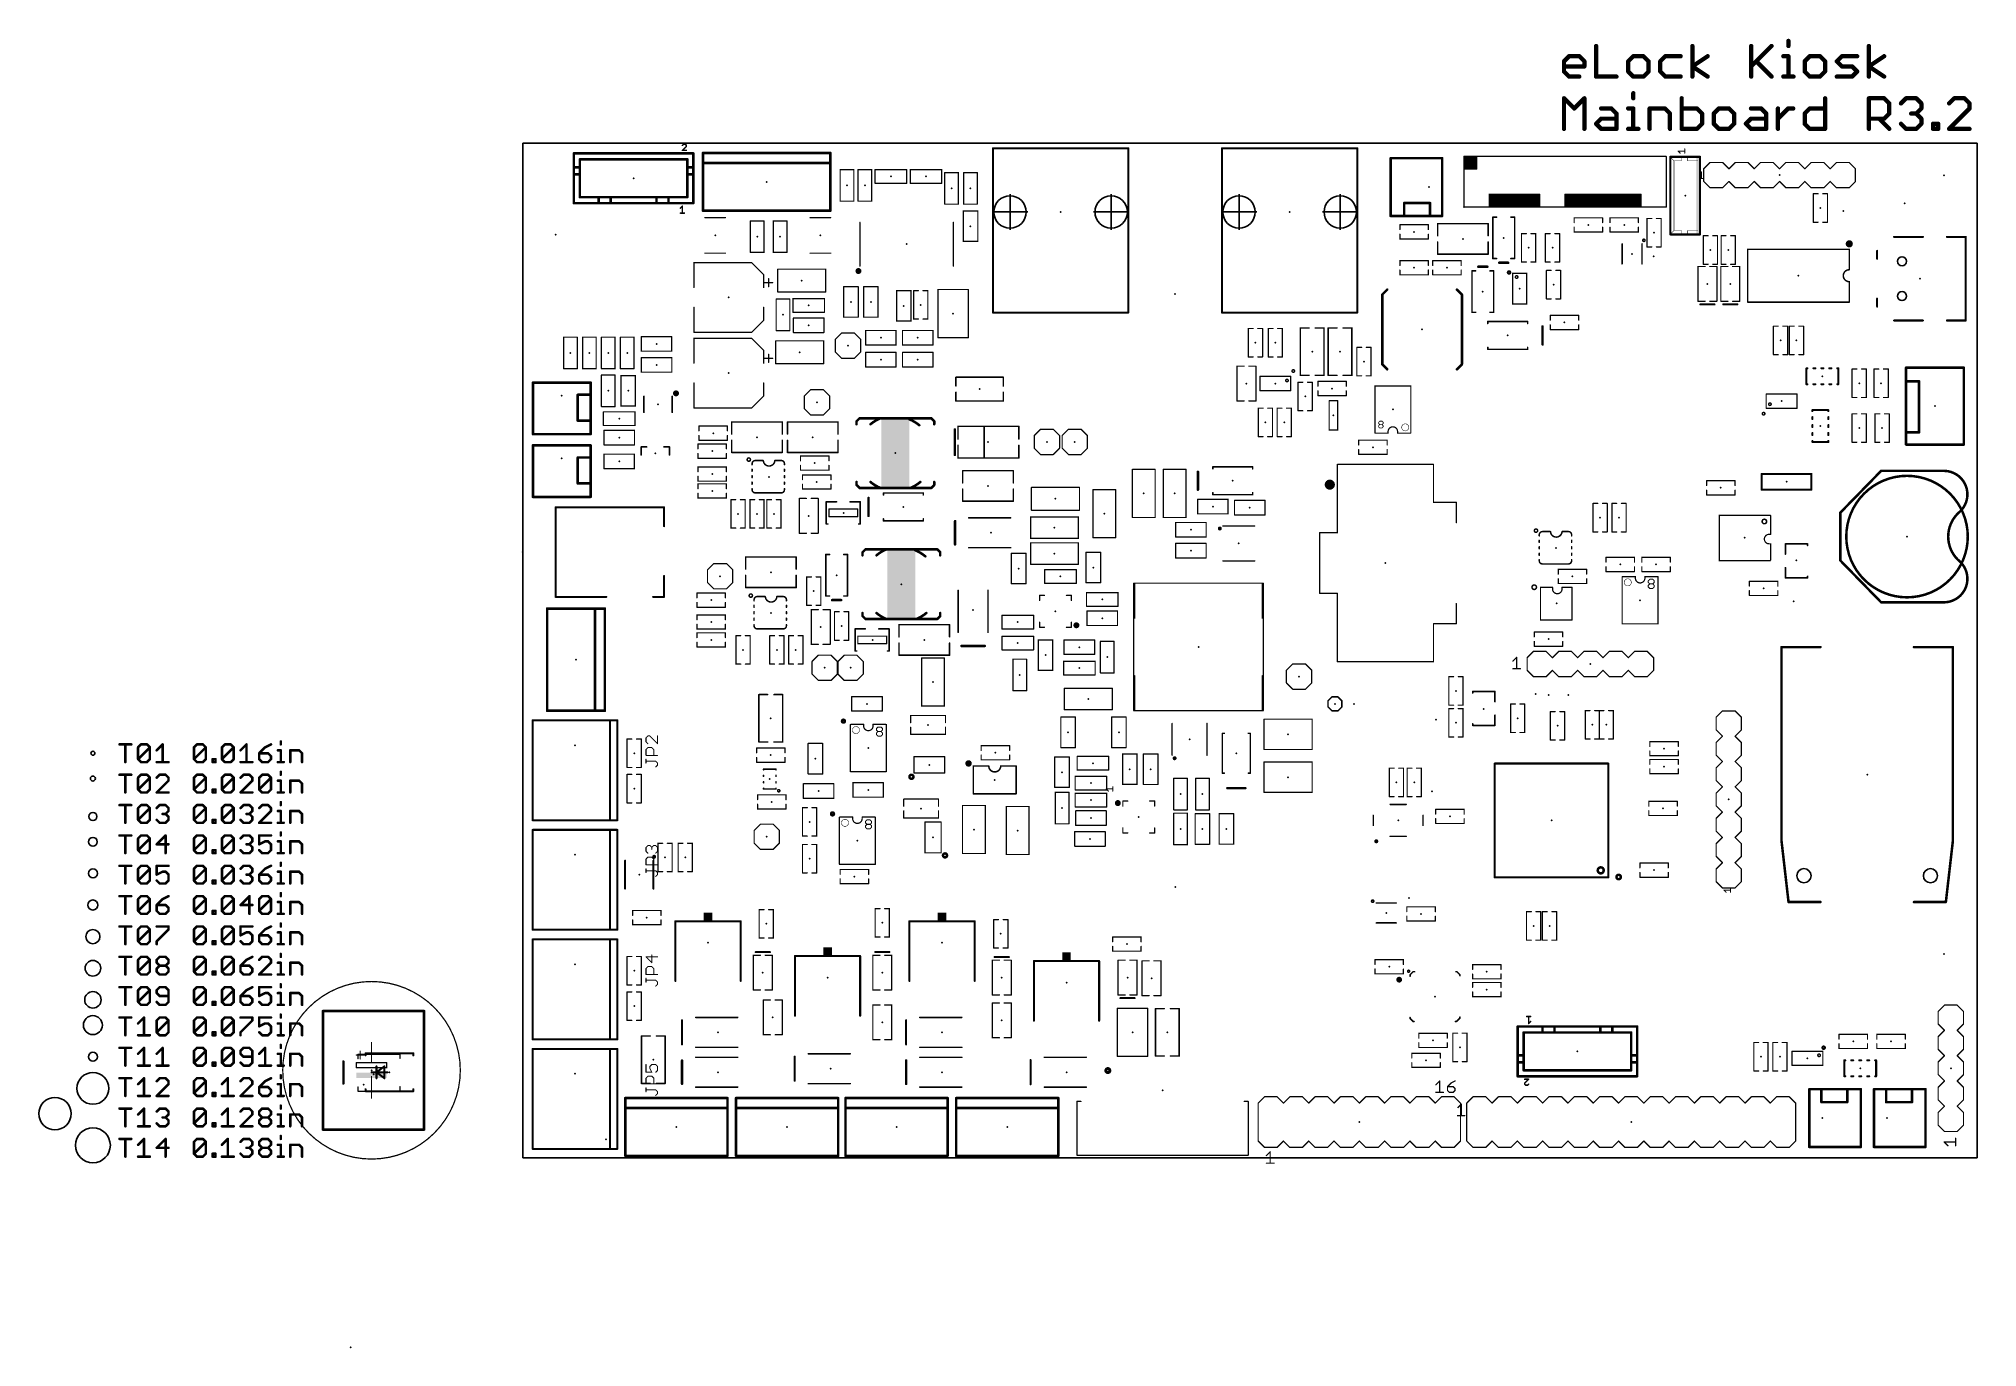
# Model space of a CAD drawing. Extents: x -49 to 146, y -19 to 112.
import ezdxf

# ---------------------------------------------------------------- set-up
doc = ezdxf.new("R2010")
doc.units = 0
for name, color, linetype in [('20', 7, 'CONTINUOUS'), ('21', 253, 'CONTINUOUS'), ('22', 253, 'CONTINUOUS'), ('23', 7, 'CONTINUOUS'), ('44', 253, 'CONTINUOUS'), ('49', 253, 'CONTINUOUS'), ('50', 253, 'CONTINUOUS')]:
    doc.layers.add(name, color=color, linetype=linetype)

# ---------------------------------------------------------------- blocks, each defined once
blk = doc.blocks.new('RECT')
blk.add_solid([(-0.5, -0.5), (0.5, -0.5), (-0.5, 0.5), (0.5, 0.5)])

msp = doc.modelspace()

# ---------------------------------------------------------------- linework, layer by layer
at = {"layer": '20'}
for p, q in [((146.05, 101.9), (0, 101.9)), ((0, 101.9), (0, 0)), ((146.05, 0), (146.05, 101.9)), ((0, 0), (146.05, 0))]:
    msp.add_line(p, q, dxfattribs=at)
for centre, radius in [((48.92, 95), 1.6256), ((59.08, 95), 1.6256), ((71.92, 95), 1.6256), ((82.08, 95), 1.6256), ((138.5, 90.05), 0.4572), ((138.5, 86.55), 0.4572), ((-43.18, 40.64), 0.2), ((-43.18, 38.1), 0.25), ((-43.18, 34.29), 0.4064), ((-43.18, 31.75), 0.4445), ((-43.18, 28.575), 0.4572), ((128.65, 28.34), 0.7112), ((141.35, 28.34), 0.7112), ((-43.18, 25.4), 0.508), ((-43.18, 22.225), 0.7112), ((-43.18, 19.05), 0.7874), ((-43.18, 15.875), 0.8255), ((-43.18, 13.335), 0.9525), ((-43.18, 10.16), 0.45), ((-43.18, 6.985), 1.6002), ((-46.99, 4.445), 1.6256), ((-43.18, 1.27), 1.7526)]:
    msp.add_circle(centre, radius, dxfattribs=at)
at = {"layer": '21'}
for points, const_width in [([(107.7759, 111.6673), (107.7759, 108.5965)], 0.4318), ([(117.4441, 108.5965), (117.4441, 111.6673)], 0.4318), ([(123.3525, 111.6673), (123.3525, 108.5965)], 0.4318), ([(123.3525, 109.6201), (125.3997, 111.6673)], 0.4318), ([(127.0871, 112.1791), (127.0871, 111.6673)], 0.4318), ([(135.1693, 108.5965), (135.1693, 111.6673)], 0.4318), ([(104.5531, 110.1319), (105.0649, 110.6437)], 0.4318), ([(104.5531, 109.1083), (104.5531, 110.1319)], 0.4318), ([(106.6003, 109.6201), (104.5531, 109.6201)], 0.4318), ([(105.0649, 108.5965), (104.5531, 109.1083)], 0.4318), ([(105.0649, 110.6437), (106.0885, 110.6437)], 0.4318), ([(106.0885, 110.6437), (106.6003, 110.1319)], 0.4318), ([(106.6003, 110.1319), (106.6003, 109.6201)], 0.4318), ([(111.5104, 110.6437), (110.9986, 110.1319)], 0.4318), ([(110.9986, 110.1319), (110.9986, 109.1083)], 0.4318), ([(110.9986, 109.1083), (111.5104, 108.5965)], 0.4318), ([(112.534, 110.6437), (111.5104, 110.6437)], 0.4318), ([(113.0458, 110.1319), (112.534, 110.6437)], 0.4318), ([(112.534, 108.5965), (113.0458, 109.1083)], 0.4318), ([(113.0458, 109.1083), (113.0458, 110.1319)], 0.4318), ([(114.7332, 110.6437), (114.2214, 110.1319)], 0.4318), ([(114.2214, 110.1319), (114.2214, 109.1083)], 0.4318), ([(114.2214, 109.1083), (114.7332, 108.5965)], 0.4318), ([(116.2686, 110.6437), (114.7332, 110.6437)], 0.4318), ([(117.4441, 109.6201), (118.9795, 110.6437)], 0.4318), ([(118.9795, 108.5965), (117.4441, 109.6201)], 0.4318), ([(123.8643, 110.1319), (125.3997, 108.5965)], 0.4318), ([(126.5752, 110.6437), (127.0871, 110.6437)], 0.4318), ([(127.0871, 110.6437), (127.0871, 108.5965)], 0.4318), ([(129.2356, 110.6437), (128.7237, 110.1319)], 0.4318), ([(128.7237, 110.1319), (128.7237, 109.1083)], 0.4318), ([(128.7237, 109.1083), (129.2356, 108.5965)], 0.4318), ([(130.2592, 110.6437), (129.2356, 110.6437)], 0.4318), ([(130.771, 110.1319), (130.2592, 110.6437)], 0.4318), ([(130.2592, 108.5965), (130.771, 109.1083)], 0.4318), ([(130.771, 109.1083), (130.771, 110.1319)], 0.4318), ([(131.9465, 110.1319), (132.4583, 110.6437)], 0.4318), ([(132.4583, 109.6201), (131.9465, 110.1319)], 0.4318), ([(132.4583, 110.6437), (133.9937, 110.6437)], 0.4318), ([(133.4819, 109.6201), (132.4583, 109.6201)], 0.4318), ([(133.9937, 109.1083), (133.4819, 109.6201)], 0.4318), ([(133.4819, 108.5965), (133.9937, 109.1083)], 0.4318), ([(135.1693, 109.6201), (136.7047, 110.6437)], 0.4318), ([(136.7047, 108.5965), (135.1693, 109.6201)], 0.4318), ([(106.0885, 108.5965), (105.0649, 108.5965)], 0.4318), ([(107.7759, 108.5965), (109.8231, 108.5965)], 0.4318), ([(111.5104, 108.5965), (112.534, 108.5965)], 0.4318), ([(111.5104, 106.9291), (111.5104, 106.4173)], 0.4318), ([(114.7332, 108.5965), (116.2686, 108.5965)], 0.4318), ([(126.5752, 108.5965), (127.5989, 108.5965)], 0.4318), ([(129.2356, 108.5965), (130.2592, 108.5965)], 0.4318), ([(131.9465, 108.5965), (133.4819, 108.5965)], 0.4318), ([(104.5531, 103.3465), (104.5531, 106.4173)], 0.4318), ([(104.5531, 106.4173), (105.5767, 105.3937)], 0.4318), ([(105.5767, 105.3937), (106.6003, 106.4173)], 0.4318), ([(106.6003, 106.4173), (106.6003, 103.3465)], 0.4318), ([(108.2877, 105.3937), (109.3113, 105.3937)], 0.4318), ([(109.3113, 105.3937), (109.8231, 104.8819)], 0.4318), ([(110.9986, 105.3937), (111.5104, 105.3937)], 0.4318), ([(111.5104, 105.3937), (111.5104, 103.3465)], 0.4318), ([(113.1471, 103.3465), (113.1471, 105.3937)], 0.4318), ([(113.1471, 105.3937), (114.6825, 105.3937)], 0.4318), ([(114.6825, 105.3937), (115.1943, 104.8819)], 0.4318), ([(116.3699, 106.4173), (116.3699, 103.3465)], 0.4318), ([(117.9053, 105.3937), (116.3699, 105.3937)], 0.4318), ([(118.4171, 104.8819), (117.9053, 105.3937)], 0.4318), ([(120.1044, 105.3937), (119.5926, 104.8819)], 0.4318), ([(121.128, 105.3937), (120.1044, 105.3937)], 0.4318), ([(121.6398, 104.8819), (121.128, 105.3937)], 0.4318), ([(123.3272, 105.3937), (124.3508, 105.3937)], 0.4318), ([(124.3508, 105.3937), (124.8626, 104.8819)], 0.4318), ([(126.0381, 103.3465), (126.0381, 105.3937)], 0.4318), ([(126.0381, 104.3701), (127.0617, 105.3937)], 0.4318), ([(127.0617, 105.3937), (127.5735, 105.3937)], 0.4318), ([(128.7237, 104.8819), (129.2356, 105.3937)], 0.4318), ([(129.2356, 105.3937), (130.771, 105.3937)], 0.4318), ([(130.771, 106.4173), (130.771, 103.3465)], 0.4318), ([(135.1693, 103.3465), (135.1693, 106.4173)], 0.4318), ([(135.1693, 106.4173), (136.7047, 106.4173)], 0.4318), ([(136.7047, 106.4173), (137.2165, 105.9055)], 0.4318), ([(137.2165, 105.9055), (137.2165, 104.8819)], 0.4318), ([(138.392, 105.9055), (138.9038, 106.4173)], 0.4318), ([(138.9038, 106.4173), (139.9274, 106.4173)], 0.4318), ([(139.9274, 106.4173), (140.4392, 105.9055)], 0.4318), ([(140.4392, 105.3937), (139.9274, 104.8819)], 0.4318), ([(140.4392, 105.9055), (140.4392, 105.3937)], 0.4318), ([(143.7379, 106.4173), (143.2261, 105.9055)], 0.4318), ([(143.2261, 103.3465), (145.2733, 105.3937)], 0.4318), ([(144.7615, 106.4173), (143.7379, 106.4173)], 0.4318), ([(145.2733, 105.9055), (144.7615, 106.4173)], 0.4318), ([(145.2733, 105.3937), (145.2733, 105.9055)], 0.4318), ([(107.7759, 103.8583), (108.2877, 104.3701)], 0.4318), ([(108.2877, 103.3465), (107.7759, 103.8583)], 0.4318), ([(108.2877, 104.3701), (109.8231, 104.3701)], 0.4318), ([(109.8231, 103.3465), (108.2877, 103.3465)], 0.4318), ([(109.8231, 104.8819), (109.8231, 103.3465)], 0.4318), ([(110.9986, 103.3465), (112.0222, 103.3465)], 0.4318), ([(115.1943, 104.8819), (115.1943, 103.3465)], 0.4318), ([(116.3699, 103.3465), (117.9053, 103.3465)], 0.4318), ([(117.9053, 103.3465), (118.4171, 103.8583)], 0.4318), ([(118.4171, 103.8583), (118.4171, 104.8819)], 0.4318), ([(119.5926, 104.8819), (119.5926, 103.8583)], 0.4318), ([(119.5926, 103.8583), (120.1044, 103.3465)], 0.4318), ([(120.1044, 103.3465), (121.128, 103.3465)], 0.4318), ([(121.128, 103.3465), (121.6398, 103.8583)], 0.4318), ([(121.6398, 103.8583), (121.6398, 104.8819)], 0.4318), ([(122.8154, 103.8583), (123.3272, 104.3701)], 0.4318), ([(123.3272, 103.3465), (122.8154, 103.8583)], 0.4318), ([(123.3272, 104.3701), (124.8626, 104.3701)], 0.4318), ([(124.8626, 103.3465), (123.3272, 103.3465)], 0.4318), ([(124.8626, 104.8819), (124.8626, 103.3465)], 0.4318), ([(128.7237, 103.8583), (128.7237, 104.8819)], 0.4318), ([(129.2356, 103.3465), (128.7237, 103.8583)], 0.4318), ([(130.771, 103.3465), (129.2356, 103.3465)], 0.4318), ([(136.7047, 104.3701), (135.1693, 104.3701)], 0.4318), ([(136.1929, 104.3701), (137.2165, 103.3465)], 0.4318), ([(137.2165, 104.8819), (136.7047, 104.3701)], 0.4318), ([(138.9038, 103.3465), (138.392, 103.8583)], 0.4318), ([(139.9274, 103.3465), (138.9038, 103.3465)], 0.4318), ([(139.9274, 104.8819), (139.4156, 104.8819)], 0.4318), ([(139.9274, 104.8819), (140.4392, 104.3701)], 0.4318), ([(140.4392, 103.8583), (139.9274, 103.3465)], 0.4318), ([(140.4392, 104.3701), (140.4392, 103.8583)], 0.4318), ([(141.6148, 103.3465), (141.6148, 103.8583)], 0.4318), ([(141.6148, 103.8583), (142.1266, 103.8583)], 0.4318), ([(142.1266, 103.3465), (141.6148, 103.3465)], 0.4318), ([(142.1266, 103.8583), (142.1266, 103.3465)], 0.4318), ([(145.2733, 103.3465), (143.2261, 103.3465)], 0.4318), ([(16.018, 101.688), (16.118, 101.788)], 0.1524), ([(16.418, 101.588), (16.018, 101.188)], 0.1524), ([(16.018, 101.188), (16.418, 101.188)], 0.1524), ([(16.118, 101.788), (16.318, 101.788)], 0.1524), ([(16.318, 101.788), (16.418, 101.688)], 0.1524), ([(16.418, 101.688), (16.418, 101.588)], 0.1524), ([(47.2, 101.4), (60.8, 101.4)], 0.2032), ([(47.2, 84.9), (47.2, 101.4)], 0.2032), ([(60.8, 101.4), (60.8, 84.9)], 0.2032), ([(70.2, 101.4), (83.8, 101.4)], 0.2032), ([(70.2, 84.9), (70.2, 101.4)], 0.2032), ([(83.8, 101.4), (83.8, 84.9)], 0.2032), ([(116.672, 100.8896), (116.672, 101.3302)], 0.1016), ([(17.118, 100.888), (5.118, 100.888)], 0.254), ([(5.118, 100.888), (5.118, 99.488)], 0.254), ([(5.118, 99.488), (5.118, 98.788)], 0.254), ([(5.118, 99.488), (5.718, 99.488)], 0.254), ([(5.718, 99.488), (5.718, 100.288)], 0.254), ([(5.718, 100.288), (16.518, 100.288)], 0.254), ([(5.718, 99.488), (5.718, 98.788)], 0.254), ([(16.518, 100.288), (16.518, 99.488)], 0.254), ([(16.518, 99.488), (17.118, 99.488)], 0.254), ([(16.518, 99.488), (16.518, 98.788)], 0.254), ([(17.118, 99.488), (17.118, 100.888)], 0.254), ([(17.118, 98.788), (17.118, 99.488)], 0.254), ([(18.083, 100.926), (30.883, 100.926)], 0.254), ([(18.083, 99.926), (18.083, 100.926)], 0.254), ([(18.083, 95.126), (18.083, 99.926)], 0.254), ([(18.083, 99.926), (30.883, 99.926)], 0.254), ([(30.883, 100.926), (30.883, 99.926)], 0.254), ([(30.883, 99.926), (30.883, 95.126)], 0.254), ([(31.865, 96.086), (31.865, 99.254)], 0.127), ([(31.865, 99.254), (33.235, 99.254)], 0.127), ([(33.235, 99.254), (33.235, 96.086)], 0.127), ([(33.665, 96.086), (33.665, 99.254)], 0.127), ([(33.665, 99.254), (35.035, 99.254)], 0.127), ([(35.035, 99.254), (35.035, 96.086)], 0.127), ([(35.3676, 99.2554), (38.5356, 99.2554)], 0.127), ([(35.3676, 97.8854), (35.3676, 99.2554)], 0.127), ([(38.5356, 99.2554), (38.5356, 97.8854)], 0.127), ([(38.8982, 99.2534), (42.0662, 99.2534)], 0.127), ([(38.8982, 97.8834), (38.8982, 99.2534)], 0.127), ([(42.0662, 99.2534), (42.0662, 97.8834)], 0.127), ([(87.14, 94.6), (87.14, 100.4)], 0.254), ([(87.14, 100.4), (92.32, 100.4)], 0.254), ([(92.32, 100.4), (92.32, 94.6)], 0.254), ([(94.5, 100.58), (94.5, 99.31)], 0.127), ([(95.77, 100.58), (94.5, 100.58)], 0.127), ([(114.82, 100.58), (94.5, 100.58)], 0.127), ([(94.5, 100.58), (94.5, 95.5)], 0.127), ([(94.5, 100.453), (95.77, 100.453)], 0.127), ([(94.5, 100.326), (95.77, 100.326)], 0.127), ([(94.5, 100.199), (95.77, 100.199)], 0.127), ([(94.5, 100.072), (95.77, 100.072)], 0.127), ([(94.5, 99.945), (95.77, 99.945)], 0.127), ([(94.5, 99.818), (95.77, 99.818)], 0.127), ([(94.5, 99.691), (95.77, 99.691)], 0.127), ([(94.5, 99.564), (95.77, 99.564)], 0.127), ([(94.5, 99.437), (95.77, 99.437)], 0.127), ([(94.5, 99.31), (95.77, 99.31)], 0.127), ([(94.5, 99.31), (95.77, 99.31)], 0.127), ([(95.77, 99.31), (95.77, 100.58)], 0.127), ([(114.82, 95.5), (114.82, 100.58)], 0.127), ([(118.2228, 100.5388), (115.2228, 100.5388)], 0.2032), ([(115.2228, 100.5388), (115.2228, 92.7388)], 0.2032), ([(115.5978, 100.1388), (115.3478, 100.3888)], 0.0508), ([(115.5978, 93.1388), (115.5978, 100.1388)], 0.0508), ([(115.5978, 100.1388), (116.3478, 100.1388)], 0.0508), ([(116.2314, 100.8896), (116.011, 101.1099)], 0.1016), ([(116.011, 101.1099), (116.672, 101.1099)], 0.1016), ([(116.3478, 100.1388), (116.3478, 100.5138)], 0.0508), ([(116.9728, 100.1388), (116.9728, 100.5138)], 0.0508), ([(116.9728, 100.1388), (117.9728, 100.1388)], 0.0508), ([(118.2228, 92.7388), (118.2228, 100.5388)], 0.2032), ([(119.215, 99.97), (118.58, 99.335)], 0.127), ([(118.58, 99.335), (118.58, 98.065)], 0.127), ([(119.215, 99.97), (120.485, 99.97)], 0.127), ([(120.485, 99.97), (121.12, 99.335)], 0.127), ([(121.12, 99.335), (121.755, 99.97)], 0.127), ([(121.755, 99.97), (123.025, 99.97)], 0.127), ([(123.025, 99.97), (123.66, 99.335)], 0.127), ([(123.66, 99.335), (124.295, 99.97)], 0.127), ([(124.295, 99.97), (125.565, 99.97)], 0.127), ([(125.565, 99.97), (126.2, 99.335)], 0.127), ([(126.835, 99.97), (126.2, 99.335)], 0.127), ([(126.835, 99.97), (128.105, 99.97)], 0.127), ([(128.105, 99.97), (128.74, 99.335)], 0.127), ([(128.74, 99.335), (129.375, 99.97)], 0.127), ([(129.375, 99.97), (130.645, 99.97)], 0.127), ([(130.645, 99.97), (131.28, 99.335)], 0.127), ([(131.28, 99.335), (131.915, 99.97)], 0.127), ([(131.915, 99.97), (133.185, 99.97)], 0.127), ([(133.185, 99.97), (133.82, 99.335)], 0.127), ([(133.82, 99.335), (133.82, 98.065)], 0.127), ([(5.118, 98.788), (5.118, 95.888)], 0.254), ([(5.718, 98.788), (5.118, 98.788)], 0.254), ([(5.718, 96.488), (5.718, 98.788)], 0.254), ([(17.118, 98.788), (16.518, 98.788)], 0.254), ([(16.518, 98.788), (16.518, 96.488)], 0.254), ([(17.118, 95.888), (17.118, 98.788)], 0.254), ([(38.5356, 97.8854), (35.3676, 97.8854)], 0.127), ([(42.0662, 97.8834), (38.8982, 97.8834)], 0.127), ([(42.365, 95.786), (42.365, 98.954)], 0.127), ([(42.365, 98.954), (43.735, 98.954)], 0.127), ([(43.735, 98.954), (43.735, 95.786)], 0.127), ([(44.265, 95.786), (44.265, 98.954)], 0.127), ([(44.265, 98.954), (45.635, 98.954)], 0.127), ([(45.635, 98.954), (45.635, 95.786)], 0.127), ([(118.1546, 98.8104), (118.3749, 99.0308)], 0.1016), ([(118.1546, 98.3698), (118.5952, 98.3698)], 0.1016), ([(118.3749, 99.0308), (118.3749, 98.3698)], 0.1016), ([(118.58, 98.065), (119.215, 97.43)], 0.127), ([(120.485, 97.43), (119.215, 97.43)], 0.127), ([(121.12, 98.065), (120.485, 97.43)], 0.127), ([(121.755, 97.43), (121.12, 98.065)], 0.127), ([(123.025, 97.43), (121.755, 97.43)], 0.127), ([(123.66, 98.065), (123.025, 97.43)], 0.127), ([(124.295, 97.43), (123.66, 98.065)], 0.127), ([(125.565, 97.43), (124.295, 97.43)], 0.127), ([(126.2, 98.065), (125.565, 97.43)], 0.127), ([(126.2, 98.065), (126.835, 97.43)], 0.127), ([(128.105, 97.43), (126.835, 97.43)], 0.127), ([(128.74, 98.065), (128.105, 97.43)], 0.127), ([(129.375, 97.43), (128.74, 98.065)], 0.127), ([(130.645, 97.43), (129.375, 97.43)], 0.127), ([(131.28, 98.065), (130.645, 97.43)], 0.127), ([(131.915, 97.43), (131.28, 98.065)], 0.127), ([(133.185, 97.43), (131.915, 97.43)], 0.127), ([(133.82, 98.065), (133.185, 97.43)], 0.127), ([(5.118, 95.888), (7.618, 95.888)], 0.254), ([(7.618, 96.488), (5.718, 96.488)], 0.254), ([(7.618, 95.888), (7.618, 96.488)], 0.254), ([(7.618, 96.488), (8.818, 96.488)], 0.254), ([(7.618, 95.888), (8.818, 95.888)], 0.254), ([(13.418, 96.488), (8.818, 96.488)], 0.254), ([(8.818, 96.488), (8.818, 95.888)], 0.254), ([(8.818, 95.888), (13.418, 95.888)], 0.254), ([(13.418, 95.888), (13.418, 96.488)], 0.254), ([(13.418, 96.488), (14.618, 96.488)], 0.254), ([(13.418, 95.888), (14.618, 95.888)], 0.254), ([(16.518, 96.488), (14.618, 96.488)], 0.254), ([(14.618, 96.488), (14.618, 95.888)], 0.254), ([(14.618, 95.888), (17.118, 95.888)], 0.254), ([(15.818, 95.388), (16.018, 95.588)], 0.1524), ([(16.018, 95.588), (16.018, 94.888)], 0.1524), ([(33.235, 96.086), (31.865, 96.086)], 0.127), ([(35.035, 96.086), (33.665, 96.086)], 0.127), ([(43.735, 95.786), (42.365, 95.786)], 0.127), ([(45.635, 95.786), (44.265, 95.786)], 0.127), ([(91.1, 95.9), (88.5, 95.9)], 0.254), ([(88.5, 95.9), (88.5, 94.6)], 0.254), ([(91.1, 94.6), (91.1, 95.9)], 0.254), ([(94.5, 95.5), (97.04, 95.5)], 0.127), ([(97.04, 95.5), (97.04, 96.77)], 0.127), ([(97.04, 96.77), (102.12, 96.77)], 0.127), ([(97.04, 95.5), (97.04, 96.77)], 0.127), ([(97.04, 96.77), (102.12, 96.77)], 0.127), ([(97.04, 96.643), (102.12, 96.643)], 0.127), ([(97.04, 96.516), (102.12, 96.516)], 0.127), ([(97.04, 96.389), (102.12, 96.389)], 0.127), ([(97.04, 96.262), (102.12, 96.262)], 0.127), ([(97.04, 96.135), (102.12, 96.135)], 0.127), ([(97.04, 96.008), (102.12, 96.008)], 0.127), ([(97.04, 95.881), (102.12, 95.881)], 0.127), ([(97.04, 95.754), (102.12, 95.754)], 0.127), ([(97.04, 95.627), (102.12, 95.627)], 0.127), ([(102.12, 95.5), (97.04, 95.5)], 0.127), ([(97.04, 95.5), (102.12, 95.5)], 0.127), ([(97.04, 95.5), (102.12, 95.5)], 0.127), ([(102.12, 96.77), (102.12, 95.5)], 0.127), ([(102.12, 96.77), (102.12, 95.5)], 0.127), ([(102.12, 95.5), (104.66, 95.5)], 0.127), ([(104.66, 95.5), (104.66, 96.77)], 0.127), ([(104.66, 96.77), (112.28, 96.77)], 0.127), ([(104.66, 95.5), (104.66, 96.77)], 0.127), ([(104.66, 96.77), (112.28, 96.77)], 0.127), ([(104.66, 96.643), (112.28, 96.643)], 0.127), ([(104.66, 96.516), (112.28, 96.516)], 0.127), ([(104.66, 96.389), (112.28, 96.389)], 0.127), ([(104.66, 96.262), (112.28, 96.262)], 0.127), ([(104.66, 96.135), (112.28, 96.135)], 0.127), ([(104.66, 96.008), (112.28, 96.008)], 0.127), ([(104.66, 95.881), (112.28, 95.881)], 0.127), ([(104.66, 95.754), (112.28, 95.754)], 0.127), ([(104.66, 95.627), (112.28, 95.627)], 0.127), ([(112.28, 95.5), (104.66, 95.5)], 0.127), ([(104.66, 95.5), (112.28, 95.5)], 0.127), ([(104.66, 95.5), (112.28, 95.5)], 0.127), ([(112.28, 96.77), (112.28, 95.5)], 0.127), ([(112.28, 96.77), (112.28, 95.5)], 0.127), ([(112.28, 95.5), (114.82, 95.5)], 0.127), ([(130.0619, 96.8288), (129.5856, 96.8288)], 0.127), ([(129.5856, 96.8288), (129.5856, 93.9712)], 0.127), ([(130.5381, 96.8288), (131.0144, 96.8288)], 0.127), ([(131.0144, 96.8288), (131.0144, 93.9712)], 0.127), ([(16.018, 94.888), (15.818, 94.888)], 0.1524), ([(16.018, 94.888), (16.218, 94.888)], 0.1524), ([(30.883, 95.126), (18.083, 95.126)], 0.254), ([(18.28, 94.433), (20.348, 94.433)], 0.127), ([(22.845, 94.102), (24.215, 94.102)], 0.127), ([(22.845, 90.934), (22.845, 94.102)], 0.127), ([(24.215, 94.102), (24.215, 90.934)], 0.127), ([(25.145, 94.102), (26.515, 94.102)], 0.127), ([(25.145, 90.934), (25.145, 94.102)], 0.127), ([(26.515, 94.102), (26.515, 90.934)], 0.127), ([(28.844, 94.433), (30.912, 94.433)], 0.127), ([(33.845, 89.555), (33.845, 93.955)], 0.127), ([(43.235, 89.555), (43.235, 93.955)], 0.127), ([(45.685, 95.103), (44.225, 95.103)], 0.127), ([(44.225, 92.043), (44.225, 95.097)], 0.127), ([(45.685, 95.097), (45.685, 92.043)], 0.127), ([(88.5, 94.6), (87.14, 94.6)], 0.254), ([(90.9288, 93.7144), (88.0712, 93.7144)], 0.127), ([(88.0712, 93.7144), (88.0712, 93.2381)], 0.127), ([(91.1, 94.6), (88.5, 94.6)], 0.254), ([(90.9288, 93.2381), (90.9288, 93.7144)], 0.127), ([(92.32, 94.6), (91.1, 94.6)], 0.254), ([(91.8599, 93.7288), (91.8599, 92.6175)], 0.1524), ([(91.86, 93.8304), (96.94, 93.8304)], 0.1524), ([(96.94, 93.8304), (96.94, 92.6175)], 0.1524), ([(97.4094, 90.3187), (97.4094, 94.4813)], 0.1524), ([(97.4094, 94.4813), (97.7825, 94.4813)], 0.1524), ([(99.2175, 94.4813), (99.5906, 94.4813)], 0.1524), ([(99.5906, 94.4813), (99.5906, 90.3187)], 0.1524), ([(105.5712, 93.9381), (105.5712, 94.4144)], 0.127), ([(105.5712, 94.4144), (108.4288, 94.4144)], 0.127), ([(105.5712, 93.4619), (105.5712, 92.9856)], 0.127), ([(108.4288, 94.4144), (108.4288, 93.9381)], 0.127), ([(108.4288, 92.9856), (108.4288, 93.4619)], 0.127), ([(112.0288, 94.4144), (109.1712, 94.4144)], 0.127), ([(109.1712, 94.4144), (109.1712, 93.9381)], 0.127), ([(109.1712, 92.9856), (109.1712, 93.4619)], 0.127), ([(112.0288, 93.9381), (112.0288, 94.4144)], 0.127), ([(112.0288, 93.4619), (112.0288, 92.9856)], 0.127), ([(113.3607, 94.3462), (112.8844, 94.3462)], 0.127), ([(112.8844, 94.3462), (112.8844, 91.4886)], 0.127), ([(113.8369, 94.3462), (114.3132, 94.3462)], 0.127), ([(114.3132, 94.3462), (114.3132, 91.4886)], 0.127), ([(129.5856, 93.9712), (130.0619, 93.9712)], 0.127), ([(131.0144, 93.9712), (130.5381, 93.9712)], 0.127), ([(45.685, 92.043), (44.225, 92.043)], 0.127), ([(88.0712, 92.2856), (88.0712, 92.7619)], 0.127), ([(90.9288, 92.2856), (88.0712, 92.2856)], 0.127), ([(90.9288, 92.7619), (90.9288, 92.2856)], 0.127), ([(91.86, 90.7696), (91.86, 91.9825)], 0.1524), ([(96.94, 90.7696), (96.94, 91.9825)], 0.1524), ([(100.7619, 92.8288), (100.2856, 92.8288)], 0.127), ([(100.2856, 92.8288), (100.2856, 89.9712)], 0.127), ([(101.2381, 92.8288), (101.7144, 92.8288)], 0.127), ([(101.7144, 92.8288), (101.7144, 89.9712)], 0.127), ([(103.1619, 92.8288), (102.6856, 92.8288)], 0.127), ([(102.6856, 92.8288), (102.6856, 89.9712)], 0.127), ([(103.6381, 92.8288), (104.1144, 92.8288)], 0.127), ([(104.1144, 92.8288), (104.1144, 89.9712)], 0.127), ([(105.5712, 92.9856), (108.4288, 92.9856)], 0.127), ([(112.0288, 92.9856), (109.1712, 92.9856)], 0.127), ([(110.3912, 91.7922), (110.3912, 89.7922)], 0.1524), ([(112.3912, 89.7922), (112.3912, 91.7922)], 0.1524), ([(112.8844, 91.4886), (113.3607, 91.4886)], 0.127), ([(114.3132, 91.4886), (113.8369, 91.4886)], 0.127), ([(115.2228, 92.7388), (118.2228, 92.7388)], 0.2032), ([(115.5978, 93.1388), (115.3478, 92.8888)], 0.0508), ([(116.3478, 93.1388), (115.5978, 93.1388)], 0.0508), ([(116.3478, 92.7638), (116.3478, 93.1388)], 0.0508), ([(116.9728, 92.7638), (116.9728, 93.1388)], 0.0508), ([(116.9728, 93.1388), (117.9728, 93.1388)], 0.0508), ([(118.5382, 89.752), (118.5382, 92.6096)], 0.127), ([(118.5382, 92.6096), (119.0145, 92.6096)], 0.127), ([(119.967, 92.6096), (119.4907, 92.6096)], 0.127), ([(119.967, 89.752), (119.967, 92.6096)], 0.127), ([(120.3382, 89.752), (120.3382, 92.6096)], 0.127), ([(120.3382, 92.6096), (120.8145, 92.6096)], 0.127), ([(121.767, 92.6096), (121.2907, 92.6096)], 0.127), ([(121.767, 89.752), (121.767, 92.6096)], 0.127), ([(140.6, 92.5), (137.7, 92.5)], 0.2032), ([(144.9, 92.5), (143, 92.5)], 0.2032), ([(144.9, 84.1), (144.9, 92.5)], 0.2032), ([(17.178, 89.916), (17.178, 87.416)], 0.127), ([(17.178, 89.916), (22.978, 89.916)], 0.127), ([(20.348, 90.863), (18.28, 90.863)], 0.127), ([(24.215, 90.934), (22.845, 90.934)], 0.127), ([(22.978, 89.916), (24.178, 88.716)], 0.127), ([(26.515, 90.934), (25.145, 90.934)], 0.127), ([(30.912, 90.863), (28.844, 90.863)], 0.127), ([(90.9288, 90.1144), (88.0712, 90.1144)], 0.127), ([(88.0712, 90.1144), (88.0712, 89.6381)], 0.127), ([(90.9288, 89.6381), (90.9288, 90.1144)], 0.127), ([(94.2288, 90.1144), (91.3712, 90.1144)], 0.127), ([(91.3712, 90.1144), (91.3712, 89.6381)], 0.127), ([(96.94, 90.7696), (91.86, 90.7696)], 0.1524), ([(94.2288, 89.6381), (94.2288, 90.1144)], 0.127), ([(96.8525, 89.4988), (95.9475, 89.4988)], 0.254), ([(97.7826, 90.3187), (97.4094, 90.3187)], 0.1524), ([(98.0475, 89.9012), (98.9525, 89.9012)], 0.254), ([(99.5906, 90.3187), (99.2175, 90.3187)], 0.1524), ([(100.2856, 89.9712), (100.7619, 89.9712)], 0.127), ([(101.7144, 89.9712), (101.2381, 89.9712)], 0.127), ([(102.6856, 89.9712), (103.1619, 89.9712)], 0.127), ([(104.1144, 89.9712), (103.6381, 89.9712)], 0.127), ([(118, 86.0345), (118.0001, 89.527)], 0.127), ([(118.0001, 89.527), (118.7145, 89.527)], 0.127), ([(119.0145, 89.752), (118.5382, 89.752)], 0.127), ([(119.1907, 89.5271), (119.9051, 89.5271)], 0.127), ([(119.4907, 89.752), (119.967, 89.752)], 0.127), ([(119.9051, 89.5271), (119.9051, 86.0345)], 0.127), ([(120.3, 86.0345), (120.3001, 89.527)], 0.127), ([(120.3001, 89.527), (121.0145, 89.527)], 0.127), ([(120.8145, 89.752), (120.3382, 89.752)], 0.127), ([(121.2907, 89.752), (121.767, 89.752)], 0.127), ([(121.4907, 89.5271), (122.2051, 89.5271)], 0.127), ([(122.2051, 89.5271), (122.2051, 86.0345)], 0.127), ([(123, 85.95), (123, 91.25)], 0.1524), ([(123, 91.25), (133.2, 91.25)], 0.1524), ([(133.2, 91.25), (133.2, 89.2)], 0.1524), ([(136, 91.1), (136, 90.3)], 0.2032), ([(24.178, 87.416), (24.178, 88.716)], 0.127), ([(25.078, 87.906), (24.278, 87.906)], 0.127), ([(24.678, 88.306), (24.678, 87.506)], 0.127), ([(25.593, 86.973), (25.593, 89.259)], 0.127), ([(25.593, 89.259), (30.419, 89.259)], 0.127), ([(30.419, 89.259), (30.419, 86.973)], 0.127), ([(88.0712, 88.6856), (88.0712, 89.1619)], 0.127), ([(90.9288, 88.6856), (88.0712, 88.6856)], 0.127), ([(90.9288, 89.1619), (90.9288, 88.6856)], 0.127), ([(91.3712, 88.6856), (91.3712, 89.1619)], 0.127), ([(94.2288, 88.6856), (91.3712, 88.6856)], 0.127), ([(94.2288, 89.1619), (94.2288, 88.6856)], 0.127), ([(95.3094, 84.9187), (95.3094, 89.0813)], 0.1524), ([(95.3094, 89.0813), (95.6825, 89.0813)], 0.1524), ([(97.1174, 89.0813), (97.4906, 89.0813)], 0.1524), ([(97.4906, 89.0813), (97.4906, 84.9187)], 0.1524), ([(99.3876, 85.7562), (99.3876, 88.8438)], 0.127), ([(99.3876, 88.8438), (100.8126, 88.8438)], 0.127), ([(100.8126, 88.8438), (100.8126, 85.7562)], 0.127), ([(102.7856, 86.2712), (102.7856, 89.1288)], 0.127), ([(102.7856, 89.1288), (103.2619, 89.1288)], 0.127), ([(104.2144, 89.1288), (103.7381, 89.1288)], 0.127), ([(104.2144, 86.2712), (104.2144, 89.1288)], 0.127), ([(133.2, 88), (133.2, 85.95)], 0.1524), ([(25.437, 86.254), (26.807, 86.254)], 0.127), ([(25.437, 83.086), (25.437, 86.254)], 0.127), ([(30.419, 86.973), (25.593, 86.973)], 0.127), ([(26.807, 86.254), (26.807, 83.086)], 0.127), ([(27.122, 86.301), (30.29, 86.301)], 0.127), ([(27.122, 84.931), (27.122, 86.301)], 0.127), ([(30.29, 86.301), (30.29, 84.931)], 0.127), ([(32.215, 87.497), (33.675, 87.497)], 0.127), ([(32.215, 84.443), (32.215, 87.497)], 0.127), ([(33.675, 87.497), (33.675, 84.443)], 0.127), ([(34.215, 87.497), (35.675, 87.497)], 0.127), ([(34.215, 84.443), (34.215, 87.497)], 0.127), ([(35.675, 87.497), (35.675, 84.443)], 0.127), ([(38.985, 87.103), (37.525, 87.103)], 0.127), ([(37.525, 84.043), (37.525, 87.097)], 0.127), ([(38.985, 87.097), (38.985, 84.043)], 0.127), ([(39.7119, 87.0988), (39.2356, 87.0988)], 0.127), ([(39.2356, 87.0988), (39.2356, 84.2412)], 0.127), ([(40.1881, 87.0988), (40.6644, 87.0988)], 0.127), ([(40.6644, 87.0988), (40.6644, 84.2412)], 0.127), ([(41.684, 82.385), (41.684, 87.211)], 0.127), ([(41.684, 87.211), (44.732, 87.211)], 0.127), ([(44.732, 87.211), (44.732, 82.385)], 0.127), ([(86.3, 86.7), (86.8, 87.2)], 0.254), ([(86.3, 79.7), (86.3, 86.7)], 0.254), ([(93.8, 87.2), (94.3, 86.7)], 0.254), ([(94.3, 86.7), (94.3, 79.7)], 0.254), ([(100.8126, 85.7562), (99.3876, 85.7562)], 0.127), ([(103.2619, 86.2712), (102.7856, 86.2712)], 0.127), ([(103.7381, 86.2712), (104.2144, 86.2712)], 0.127), ([(118.7145, 86.0345), (118, 86.0345)], 0.127), ([(118.2382, 85.717), (119.667, 85.717)], 0.2032), ([(119.9051, 86.0345), (119.1907, 86.0345)], 0.127), ([(121.0145, 86.0345), (120.3, 86.0345)], 0.127), ([(120.5382, 85.717), (121.967, 85.717)], 0.2032), ([(122.2051, 86.0345), (121.4907, 86.0345)], 0.127), ([(133.2, 85.95), (123, 85.95)], 0.1524), ([(136, 86.3), (136, 85.5)], 0.2032), ([(17.178, 85.416), (17.178, 82.916)], 0.127), ([(22.978, 82.916), (24.178, 84.116)], 0.127), ([(24.178, 84.116), (24.178, 85.416)], 0.127), ([(30.29, 84.931), (27.122, 84.931)], 0.127), ([(27.173, 84.351), (27.173, 82.891)], 0.127), ([(27.179, 84.351), (30.233, 84.351)], 0.127), ([(30.233, 84.351), (30.233, 82.891)], 0.127), ([(32.215, 84.437), (33.675, 84.437)], 0.127), ([(34.215, 84.437), (35.675, 84.437)], 0.127), ([(38.985, 84.043), (37.525, 84.043)], 0.127), ([(39.2356, 84.2412), (39.7119, 84.2412)], 0.127), ([(40.6644, 84.2412), (40.1881, 84.2412)], 0.127), ([(60.8, 84.9), (47.2, 84.9)], 0.2032), ([(83.8, 84.9), (70.2, 84.9)], 0.2032), ([(95.6825, 84.9187), (95.3094, 84.9187)], 0.1524), ([(96.9, 83.8), (96.9, 84)], 0.1524), ([(96.9, 84), (100.9, 84)], 0.1524), ([(97.4906, 84.9187), (97.1175, 84.9187)], 0.1524), ([(100.9, 84), (100.9, 83.8)], 0.1524), ([(103.1712, 84.1381), (103.1712, 84.6144)], 0.127), ([(103.1712, 84.6144), (106.0288, 84.6144)], 0.127), ([(103.1712, 83.6619), (103.1712, 83.1856)], 0.127), ([(106.0288, 84.6144), (106.0288, 84.1381)], 0.127), ([(106.0288, 83.1856), (106.0288, 83.6619)], 0.127), ([(140.6, 84.1), (137.7, 84.1)], 0.2032), ([(143, 84.1), (144.9, 84.1)], 0.2032), ([(4.091, 82.428), (5.461, 82.428)], 0.127), ([(4.091, 79.26), (4.091, 82.428)], 0.127), ([(5.461, 82.428), (5.461, 79.26)], 0.127), ([(5.991, 82.428), (7.361, 82.428)], 0.127), ([(5.991, 79.26), (5.991, 82.428)], 0.127), ([(7.361, 82.428), (7.361, 79.26)], 0.127), ([(7.891, 79.26), (7.891, 82.428)], 0.127), ([(7.891, 82.428), (9.261, 82.428)], 0.127), ([(9.261, 82.428), (9.261, 79.26)], 0.127), ([(9.791, 79.26), (9.791, 82.428)], 0.127), ([(9.791, 82.428), (11.161, 82.428)], 0.127), ([(11.161, 82.428), (11.161, 79.26)], 0.127), ([(11.889, 82.479), (11.889, 81.019)], 0.127), ([(11.895, 82.479), (14.949, 82.479)], 0.127), ([(14.949, 82.479), (14.949, 81.019)], 0.127), ([(17.178, 82.916), (22.978, 82.916)], 0.127), ([(17.178, 82.316), (17.178, 79.816)], 0.127), ([(17.178, 82.316), (22.978, 82.316)], 0.127), ([(22.978, 82.316), (24.178, 81.116)], 0.127), ([(25.393, 79.773), (25.393, 82.059)], 0.127), ([(25.393, 82.059), (30.219, 82.059)], 0.127), ([(26.807, 83.086), (25.437, 83.086)], 0.127), ([(30.233, 82.891), (27.179, 82.891)], 0.127), ([(30.219, 82.059), (30.219, 79.773)], 0.127), ([(32.015, 82.84), (31.38, 82.205)], 0.127), ([(31.38, 82.205), (31.38, 80.935)], 0.127), ([(32.015, 82.84), (33.285, 82.84)], 0.127), ([(33.285, 82.84), (33.92, 82.205)], 0.127), ([(33.92, 82.205), (33.92, 80.935)], 0.127), ([(34.423, 83.095), (37.477, 83.095)], 0.127), ([(34.423, 81.635), (34.423, 83.095)], 0.127), ([(37.483, 81.635), (37.483, 83.095)], 0.127), ([(38.123, 83.095), (41.177, 83.095)], 0.127), ([(38.123, 81.635), (38.123, 83.095)], 0.127), ([(41.183, 81.635), (41.183, 83.095)], 0.127), ([(44.732, 82.385), (41.684, 82.385)], 0.127), ([(72.8496, 80.4412), (72.8496, 83.2988)], 0.127), ([(72.8496, 83.2988), (73.3259, 83.2988)], 0.127), ([(74.2784, 83.2988), (73.8021, 83.2988)], 0.127), ([(74.2784, 80.4412), (74.2784, 83.2988)], 0.127), ([(75.3259, 83.2988), (74.8496, 83.2988)], 0.127), ([(74.8496, 83.2988), (74.8496, 80.4412)], 0.127), ([(75.8021, 83.2988), (76.2784, 83.2988)], 0.127), ([(76.2784, 83.2988), (76.2784, 80.4412)], 0.127), ([(78.0734, 78.5887), (78.0734, 83.3513)], 0.1524), ([(78.0734, 83.3513), (78.9465, 83.3513)], 0.1524), ([(79.5815, 83.3513), (80.4546, 83.3513)], 0.1524), ([(80.4546, 83.3513), (80.4546, 78.5887)], 0.1524), ([(80.8734, 78.5887), (80.8734, 83.3513)], 0.1524), ([(80.8734, 83.3513), (81.7465, 83.3513)], 0.1524), ([(82.3815, 83.3513), (83.2546, 83.3513)], 0.1524), ([(83.2546, 83.3513), (83.2546, 78.5887)], 0.1524), ([(102.4, 81.7), (102.4, 83.5)], 0.254), ([(103.1712, 83.1856), (106.0288, 83.1856)], 0.127), ([(125.5856, 80.6712), (125.5856, 83.5288)], 0.127), ([(125.5856, 83.5288), (126.0619, 83.5288)], 0.127), ([(127.0144, 83.5288), (126.5381, 83.5288)], 0.127), ([(127.0144, 80.6712), (127.0144, 83.5288)], 0.127), ([(127.1856, 80.6712), (127.1856, 83.5288)], 0.127), ([(127.1856, 83.5288), (127.6619, 83.5288)], 0.127), ([(128.6144, 83.5288), (128.1381, 83.5288)], 0.127), ([(128.6144, 80.6712), (128.6144, 83.5288)], 0.127), ([(14.949, 81.019), (11.895, 81.019)], 0.127), ([(11.895, 80.369), (14.949, 80.369)], 0.127), ([(11.895, 78.909), (11.895, 80.369)], 0.127), ([(14.955, 78.909), (14.955, 80.369)], 0.127), ([(24.178, 79.816), (24.178, 81.116)], 0.127), ([(25.078, 80.306), (24.278, 80.306)], 0.127), ([(24.678, 80.706), (24.678, 79.906)], 0.127), ([(30.219, 79.773), (25.393, 79.773)], 0.127), ([(31.38, 80.935), (32.015, 80.3)], 0.127), ([(33.285, 80.3), (32.015, 80.3)], 0.127), ([(33.92, 80.935), (33.285, 80.3)], 0.127), ([(37.477, 81.635), (34.423, 81.635)], 0.127), ([(34.423, 80.895), (37.477, 80.895)], 0.127), ([(34.423, 79.435), (34.423, 80.895)], 0.127), ([(37.483, 79.435), (37.483, 80.895)], 0.127), ([(41.177, 81.635), (38.123, 81.635)], 0.127), ([(38.123, 80.895), (41.177, 80.895)], 0.127), ([(38.123, 79.435), (38.123, 80.895)], 0.127), ([(41.183, 79.435), (41.183, 80.895)], 0.127), ([(73.3259, 80.4412), (72.8496, 80.4412)], 0.127), ([(73.8021, 80.4412), (74.2784, 80.4412)], 0.127), ([(74.8496, 80.4412), (75.3259, 80.4412)], 0.127), ([(76.2784, 80.4412), (75.8021, 80.4412)], 0.127), ([(84.2259, 81.3988), (83.7496, 81.3988)], 0.127), ([(83.7496, 81.3988), (83.7496, 78.5412)], 0.127), ([(84.7021, 81.3988), (85.1784, 81.3988)], 0.127), ([(85.1784, 81.3988), (85.1784, 78.5412)], 0.127), ([(86.8, 79.2), (86.3, 79.7)], 0.254), ([(94.3, 79.7), (93.8, 79.2)], 0.254), ([(96.9, 81.2), (96.9, 81.4)], 0.1524), ([(100.9, 81.2), (96.9, 81.2)], 0.1524), ([(100.9, 81.4), (100.9, 81.2)], 0.1524), ([(126.0619, 80.6712), (125.5856, 80.6712)], 0.127), ([(126.5381, 80.6712), (127.0144, 80.6712)], 0.127), ([(127.6619, 80.6712), (127.1856, 80.6712)], 0.127), ([(128.1381, 80.6712), (128.6144, 80.6712)], 0.127), ([(1.008, 72.684), (1.008, 77.864)], 0.254), ([(1.008, 77.864), (6.808, 77.864)], 0.254), ([(5.461, 79.26), (4.091, 79.26)], 0.127), ([(7.361, 79.26), (5.991, 79.26)], 0.127), ([(6.808, 77.864), (6.808, 76.644)], 0.254), ([(9.261, 79.26), (7.891, 79.26)], 0.127), ([(7.891, 75.46), (7.891, 78.628)], 0.127), ([(7.891, 78.628), (9.261, 78.628)], 0.127), ([(9.261, 78.628), (9.261, 75.46)], 0.127), ([(11.161, 79.26), (9.791, 79.26)], 0.127), ([(9.841, 78.571), (11.301, 78.571)], 0.127), ([(9.841, 75.517), (9.841, 78.571)], 0.127), ([(11.301, 78.571), (11.301, 75.517)], 0.127), ([(14.949, 78.909), (11.895, 78.909)], 0.127), ([(17.178, 77.816), (17.178, 75.316)], 0.127), ([(24.178, 76.516), (24.178, 77.816)], 0.127), ([(37.477, 79.435), (34.423, 79.435)], 0.127), ([(41.177, 79.435), (38.123, 79.435)], 0.127), ([(43.4847, 77.5275), (43.4847, 78.4006)], 0.1524), ([(43.4847, 78.4006), (48.2473, 78.4006)], 0.1524), ([(48.2473, 78.4006), (48.2473, 77.5275)], 0.1524), ([(71.7114, 76.0237), (71.7115, 79.5162)], 0.127), ([(71.7115, 79.5162), (72.4259, 79.5162)], 0.127), ([(72.9021, 79.5163), (73.6165, 79.5163)], 0.127), ([(73.6165, 79.5163), (73.6165, 76.0237)], 0.127), ([(74.0202, 77.0574), (74.0202, 78.4824)], 0.127), ([(74.0202, 78.4824), (77.1078, 78.4824)], 0.127), ([(77.1078, 78.4824), (77.1078, 77.0574)], 0.127), ([(77.8496, 75.0412), (77.8496, 77.8988)], 0.127), ([(77.8496, 77.8988), (78.3259, 77.8988)], 0.127), ([(78.9466, 78.5887), (78.0734, 78.5887)], 0.1524), ([(79.2784, 77.8988), (78.8021, 77.8988)], 0.127), ([(79.2784, 75.0412), (79.2784, 77.8988)], 0.127), ([(80.4546, 78.5887), (79.5815, 78.5887)], 0.1524), ([(82.6928, 77.9844), (79.8352, 77.9844)], 0.127), ([(79.8352, 77.9844), (79.8352, 77.5081)], 0.127), ([(81.7466, 78.5887), (80.8734, 78.5887)], 0.1524), ([(83.2546, 78.5887), (82.3815, 78.5887)], 0.1524), ([(82.6928, 77.5081), (82.6928, 77.9844)], 0.127), ([(83.7496, 78.5412), (84.2259, 78.5412)], 0.127), ([(85.1784, 78.5412), (84.7021, 78.5412)], 0.127), ([(128.9, 77.7), (128.9, 79.3)], 0.2032), ([(128.9, 79.3), (129, 79.3)], 0.2032), ([(129.8, 79.3), (129.6, 79.3)], 0.2032), ([(130.6, 79.3), (130.4, 79.3)], 0.2032), ([(131.4, 79.3), (131.2, 79.3)], 0.2032), ([(132, 79.3), (132.1, 79.3)], 0.2032), ([(132.1, 79.3), (132.1, 77.7)], 0.2032), ([(133.9619, 79.2288), (133.4856, 79.2288)], 0.127), ([(133.4856, 79.2288), (133.4856, 76.3712)], 0.127), ([(134.4381, 79.2288), (134.9144, 79.2288)], 0.127), ([(134.9144, 79.2288), (134.9144, 76.3712)], 0.127), ([(136.1619, 79.2288), (135.6856, 79.2288)], 0.127), ([(135.6856, 79.2288), (135.6856, 76.3712)], 0.127), ([(136.6381, 79.2288), (137.1144, 79.2288)], 0.127), ([(137.1144, 79.2288), (137.1144, 76.3712)], 0.127), ([(138.9, 78), (138.9, 79.36)], 0.254), ([(138.9, 79.36), (144.7, 79.36)], 0.254), ([(138.9, 72.86), (138.9, 78)], 0.254), ([(140.2, 78), (138.9, 78)], 0.254), ([(140.2, 72.86), (140.2, 78)], 0.254), ([(144.7, 79.36), (144.7, 71.64)], 0.254), ([(6.808, 76.644), (5.508, 76.644)], 0.254), ([(5.508, 76.644), (5.508, 74.044)], 0.254), ([(6.808, 76.644), (6.808, 74.044)], 0.254), ([(12.154, 74.872), (12.154, 76.492)], 0.1524), ([(14.998, 76.492), (14.998, 74.872)], 0.1524), ([(22.978, 75.316), (24.178, 76.516)], 0.127), ([(28.9006, 77.1526), (28.2656, 76.5176)], 0.127), ([(28.2656, 76.5176), (28.2656, 75.2476)], 0.127), ([(28.9006, 77.1526), (30.1706, 77.1526)], 0.127), ([(30.1706, 77.1526), (30.8056, 76.5176)], 0.127), ([(30.8056, 76.5176), (30.8056, 75.2476)], 0.127), ([(43.4847, 76.0194), (43.4847, 76.8925)], 0.1524), ([(48.2473, 76.0194), (43.4847, 76.0194)], 0.1524), ([(48.2473, 76.8926), (48.2473, 76.0194)], 0.1524), ([(72.4259, 76.0237), (71.7114, 76.0237)], 0.127), ([(73.6165, 76.0237), (72.9021, 76.0237)], 0.127), ([(77.1078, 77.0574), (74.0202, 77.0574)], 0.127), ([(79.8352, 76.5556), (79.8352, 77.0319)], 0.127), ([(82.6928, 76.5556), (79.8352, 76.5556)], 0.127), ([(80.9687, 73.0968), (80.9687, 76.0432)], 0.127), ([(80.9687, 76.0432), (81.8323, 76.0432)], 0.127), ([(81.8323, 76.0432), (81.8323, 73.0968)], 0.127), ([(82.6928, 77.0319), (82.6928, 76.5556)], 0.127), ([(89.1674, 77.5322), (85.5606, 77.5322)], 0.127), ([(85.5606, 77.5322), (85.5606, 72.8078)], 0.127), ([(89.1674, 72.8078), (89.1674, 77.5322)], 0.127), ([(124.8562, 76.7126), (127.9438, 76.7126)], 0.127), ([(124.8562, 75.2876), (124.8562, 76.7126)], 0.127), ([(127.9438, 76.7126), (127.9438, 75.2876)], 0.127), ([(129, 77.7), (128.9, 77.7)], 0.2032), ([(129.6, 77.7), (129.8, 77.7)], 0.2032), ([(130.4, 77.7), (130.6, 77.7)], 0.2032), ([(131.2, 77.7), (131.4, 77.7)], 0.2032), ([(132.1, 77.7), (132, 77.7)], 0.2032), ([(133.4856, 76.3712), (133.9619, 76.3712)], 0.127), ([(134.9144, 76.3712), (134.4381, 76.3712)], 0.127), ([(135.6856, 76.3712), (136.1619, 76.3712)], 0.127), ([(137.1144, 76.3712), (136.6381, 76.3712)], 0.127), ([(5.508, 74.044), (6.808, 74.044)], 0.254), ([(6.808, 74.044), (6.808, 72.684)], 0.254), ([(9.261, 75.46), (7.891, 75.46)], 0.127), ([(8.092, 74.929), (11.26, 74.929)], 0.127), ([(8.092, 73.559), (8.092, 74.929)], 0.127), ([(9.841, 75.511), (11.301, 75.511)], 0.127), ([(11.26, 74.929), (11.26, 73.559)], 0.127), ([(17.178, 75.316), (22.978, 75.316)], 0.127), ([(20.97, 73.9124), (26.05, 73.9124)], 0.1524), ([(26.05, 73.9124), (26.05, 72.6995)], 0.1524), ([(26.57, 73.9124), (26.57, 72.6995)], 0.1524), ([(26.57, 73.9124), (31.65, 73.9124)], 0.1524), ([(28.2656, 75.2476), (28.9006, 74.6126)], 0.127), ([(30.1706, 74.6126), (28.9006, 74.6126)], 0.127), ([(30.8056, 75.2476), (30.1706, 74.6126)], 0.127), ([(31.65, 73.9124), (31.65, 72.6995)], 0.1524), ([(33.51, 73.982), (33.81, 74.282)], 0.254), ([(33.51, 73.982), (33.51, 73.682)], 0.254), ([(33.81, 74.282), (35.91, 74.282)], 0.254), ([(35.91, 74.282), (41.01, 74.282)], 0.254), ([(41.01, 74.282), (41.31, 73.982)], 0.254), ([(41.31, 73.982), (41.31, 73.682)], 0.254), ([(73.8496, 72.4412), (73.8496, 75.2988)], 0.127), ([(73.8496, 75.2988), (74.3259, 75.2988)], 0.127), ([(75.2784, 75.2988), (74.8021, 75.2988)], 0.127), ([(75.2784, 72.4412), (75.2784, 75.2988)], 0.127), ([(75.7496, 72.4412), (75.7496, 75.2988)], 0.127), ([(75.7496, 75.2988), (76.2259, 75.2988)], 0.127), ([(77.1784, 75.2988), (76.7021, 75.2988)], 0.127), ([(77.1784, 72.4412), (77.1784, 75.2988)], 0.127), ([(78.3259, 75.0412), (77.8496, 75.0412)], 0.127), ([(78.8021, 75.0412), (79.2784, 75.0412)], 0.127), ([(85.9385, 73.8751), (86.0529, 73.9895)], 0.0762), ([(86.0529, 73.9895), (86.2817, 73.9895)], 0.0762), ([(86.2817, 73.9895), (86.3961, 73.8751)], 0.0762), ([(127.9438, 75.2876), (124.8562, 75.2876)], 0.127), ([(129.5, 75.1), (131.1, 75.1)], 0.2032), ([(129.5, 75), (129.5, 75.1)], 0.2032), ([(129.5, 74.4), (129.5, 74.2)], 0.2032), ([(131.1, 75.1), (131.1, 75)], 0.2032), ([(131.1, 74.2), (131.1, 74.4)], 0.2032), ([(133.9619, 74.7288), (133.4856, 74.7288)], 0.127), ([(133.4856, 74.7288), (133.4856, 71.8712)], 0.127), ([(134.4381, 74.7288), (134.9144, 74.7288)], 0.127), ([(134.9144, 74.7288), (134.9144, 71.8712)], 0.127), ([(136.2619, 74.7288), (135.7856, 74.7288)], 0.127), ([(135.7856, 74.7288), (135.7856, 71.8712)], 0.127), ([(136.7381, 74.7288), (137.2144, 74.7288)], 0.127), ([(137.2144, 74.7288), (137.2144, 71.8712)], 0.127), ([(6.808, 72.684), (1.008, 72.684)], 0.254), ([(11.26, 73.559), (8.092, 73.559)], 0.127), ([(8.149, 73.069), (11.203, 73.069)], 0.127), ([(8.149, 71.609), (8.149, 73.069)], 0.127), ([(11.209, 71.609), (11.209, 73.069)], 0.127), ([(20.5388, 73.4964), (17.6812, 73.4964)], 0.127), ([(17.6812, 73.4964), (17.6812, 73.0201)], 0.127), ([(17.6812, 72.0676), (17.6812, 72.5439)], 0.127), ([(20.5388, 72.0676), (17.6812, 72.0676)], 0.127), ([(20.5388, 73.0201), (20.5388, 73.4964)], 0.127), ([(20.5388, 72.5439), (20.5388, 72.0676)], 0.127), ([(20.9699, 73.8108), (20.9699, 72.6995)], 0.1524), ([(20.97, 70.8516), (20.97, 72.0645)], 0.1524), ([(26.05, 70.8516), (26.05, 72.0645)], 0.1524), ([(26.57, 70.8516), (26.57, 72.0645)], 0.1524), ([(31.6501, 70.9532), (31.6501, 72.0645)], 0.1524), ([(43.3762, 73.152), (43.3762, 70.612)], 0.254), ([(43.6937, 72.1995), (43.6937, 73.4695)], 0.1524), ([(43.6937, 73.4695), (49.8056, 73.4695)], 0.1524), ([(46.3322, 73.4409), (46.3322, 70.3231)], 0.1524), ([(49.8056, 73.4695), (49.8056, 72.1995)], 0.1524), ([(51.991, 73.176), (51.356, 72.541)], 0.127), ([(51.356, 72.541), (51.356, 71.271)], 0.127), ([(51.991, 73.176), (53.261, 73.176)], 0.127), ([(53.261, 73.176), (53.896, 72.541)], 0.127), ([(53.896, 72.541), (53.896, 71.271)], 0.127), ([(54.791, 73.176), (54.156, 72.541)], 0.127), ([(54.156, 72.541), (54.156, 71.271)], 0.127), ([(54.791, 73.176), (56.061, 73.176)], 0.127), ([(56.061, 73.176), (56.696, 72.541)], 0.127), ([(56.696, 72.541), (56.696, 71.271)], 0.127), ([(74.3259, 72.4412), (73.8496, 72.4412)], 0.127), ([(74.8021, 72.4412), (75.2784, 72.4412)], 0.127), ([(76.2259, 72.4412), (75.7496, 72.4412)], 0.127), ([(76.7021, 72.4412), (77.1784, 72.4412)], 0.127), ([(81.8323, 73.0968), (80.9687, 73.0968)], 0.127), ([(83.9352, 71.6081), (83.9352, 72.0844)], 0.127), ([(83.9352, 72.0844), (86.7928, 72.0844)], 0.127), ([(86.8877, 72.7888), (85.6177, 72.7888)], 0.127), ([(85.9385, 73.7607), (85.9385, 73.8751)], 0.0762), ([(86.0529, 73.6463), (85.9385, 73.7607)], 0.0762), ([(85.9385, 73.5319), (86.0529, 73.6463)], 0.0762), ([(85.9385, 73.4175), (85.9385, 73.5319)], 0.0762), ([(86.0529, 73.3031), (85.9385, 73.4175)], 0.0762), ([(86.0529, 73.6463), (86.2817, 73.6463)], 0.0762), ([(86.2817, 73.3031), (86.0529, 73.3031)], 0.0762), ([(86.3961, 73.7607), (86.2817, 73.6463)], 0.0762), ([(86.2817, 73.6463), (86.3961, 73.5319)], 0.0762), ([(86.3961, 73.4175), (86.2817, 73.3031)], 0.0762), ([(86.3961, 73.8751), (86.3961, 73.7607)], 0.0762), ([(86.3961, 73.5319), (86.3961, 73.4175)], 0.0762), ([(86.7928, 72.0844), (86.7928, 71.6081)], 0.127), ([(86.8877, 72.9475), (86.8877, 72.7888)], 0.127), ([(87.8403, 72.9475), (87.8403, 72.7888)], 0.127), ([(87.8403, 72.7888), (89.1103, 72.7888)], 0.127), ([(129.5, 73.6), (129.5, 73.4)], 0.2032), ([(129.5, 72.8), (129.5, 72.6)], 0.2032), ([(129.5, 71.9), (129.5, 72)], 0.2032), ([(131.1, 73.4), (131.1, 73.6)], 0.2032), ([(131.1, 72.6), (131.1, 72.8)], 0.2032), ([(131.1, 72), (131.1, 71.9)], 0.2032), ([(138.9, 71.64), (138.9, 72.86)], 0.254), ([(138.9, 72.86), (140.2, 72.86)], 0.254), ([(1.008, 66.384), (1.008, 71.564)], 0.254), ([(1.008, 71.564), (6.808, 71.564)], 0.254), ([(6.808, 70.344), (5.508, 70.344)], 0.254), ([(5.508, 70.344), (5.508, 67.744)], 0.254), ([(6.808, 71.564), (6.808, 70.344)], 0.254), ([(6.808, 70.344), (6.808, 67.744)], 0.254), ([(8.143, 70.679), (8.143, 69.219)], 0.127), ([(11.203, 71.609), (8.149, 71.609)], 0.127), ([(8.149, 70.679), (11.203, 70.679)], 0.127), ([(11.203, 70.679), (11.203, 69.219)], 0.127), ([(11.8776, 70.5926), (11.8776, 71.4054)], 0.1524), ([(11.8776, 71.4054), (12.4364, 71.4054)], 0.1524), ([(14.1636, 71.4054), (14.7224, 71.4054)], 0.1524), ([(14.7224, 71.4054), (14.7224, 70.5926)], 0.1524), ([(20.4388, 71.6964), (17.5812, 71.6964)], 0.127), ([(17.5812, 71.6964), (17.5812, 71.2201)], 0.127), ([(17.5812, 70.2676), (17.5812, 70.7439)], 0.127), ([(20.4388, 70.2676), (17.5812, 70.2676)], 0.127), ([(20.4388, 71.2201), (20.4388, 71.6964)], 0.127), ([(20.4388, 70.7439), (20.4388, 70.2676)], 0.127), ([(26.05, 70.8516), (20.97, 70.8516)], 0.1524), ([(23.3423, 70.0397), (24.1262, 70.0397)], 0.1524), ([(25.3235, 70.0397), (25.9423, 70.0397)], 0.1524), ([(31.65, 70.8516), (26.57, 70.8516)], 0.1524), ([(27.8812, 70.0201), (27.8812, 70.4964)], 0.127), ([(27.8812, 70.4964), (30.7388, 70.4964)], 0.127), ([(30.7388, 70.4964), (30.7388, 70.0201)], 0.127), ([(43.6937, 70.2945), (43.6937, 71.5645)], 0.1524), ([(49.8056, 70.2945), (43.6937, 70.2945)], 0.1524), ([(49.8056, 71.5645), (49.8056, 70.2945)], 0.1524), ([(51.356, 71.271), (51.991, 70.636)], 0.127), ([(53.261, 70.636), (51.991, 70.636)], 0.127), ([(53.896, 71.271), (53.261, 70.636)], 0.127), ([(54.156, 71.271), (54.791, 70.636)], 0.127), ([(56.061, 70.636), (54.791, 70.636)], 0.127), ([(56.696, 71.271), (56.061, 70.636)], 0.127), ([(83.9352, 71.1319), (83.9352, 70.6556)], 0.127), ([(83.9352, 70.6556), (86.7928, 70.6556)], 0.127), ([(86.7928, 70.6556), (86.7928, 71.1319)], 0.127), ([(131.1, 71.9), (129.5, 71.9)], 0.2032), ([(133.4856, 71.8712), (133.9619, 71.8712)], 0.127), ([(134.9144, 71.8712), (134.4381, 71.8712)], 0.127), ([(135.7856, 71.8712), (136.2619, 71.8712)], 0.127), ([(137.2144, 71.8712), (136.7381, 71.8712)], 0.127), ([(144.7, 71.64), (138.9, 71.64)], 0.254), ([(11.203, 69.219), (8.149, 69.219)], 0.127), ([(17.5812, 68.9201), (17.5812, 69.3964)], 0.127), ([(17.5812, 69.3964), (20.4388, 69.3964)], 0.127), ([(17.5812, 68.4439), (17.5812, 67.9676)], 0.127), ([(20.4388, 69.3964), (20.4388, 68.9201)], 0.127), ([(20.4388, 67.9676), (20.4388, 68.4439)], 0.127), ([(23.0173, 69.7547), (23.0173, 69.6177)], 0.1524), ([(23.0173, 69.1607), (23.0173, 68.9677)], 0.1524), ([(23.0173, 68.5107), (23.0173, 68.3177)], 0.1524), ([(26.2673, 69.7147), (26.2673, 69.6177)], 0.1524), ([(26.2673, 69.1607), (26.2673, 68.9677)], 0.1524), ([(26.2673, 68.5107), (26.2673, 68.3177)], 0.1524), ([(27.8812, 69.5439), (27.8812, 69.0676)], 0.127), ([(27.8812, 69.0676), (30.7388, 69.0676)], 0.127), ([(28.0812, 68.1201), (28.0812, 68.5964)], 0.127), ([(28.0812, 68.5964), (30.9388, 68.5964)], 0.127), ([(30.7388, 69.0676), (30.7388, 69.5439)], 0.127), ([(30.9388, 68.5964), (30.9388, 68.1201)], 0.127), ([(44.17, 69.0124), (44.17, 67.7995)], 0.1524), ([(44.17, 69.0124), (49.25, 69.0124)], 0.1524), ([(49.25, 69.0124), (49.25, 67.7995)], 0.1524), ([(61.21, 64.318), (61.21, 69.144)], 0.127), ([(61.21, 69.144), (63.496, 69.144)], 0.127), ([(63.496, 69.144), (63.496, 64.318)], 0.127), ([(64.31, 64.318), (64.31, 69.144)], 0.127), ([(64.31, 69.144), (66.596, 69.144)], 0.127), ([(66.596, 69.144), (66.596, 64.318)], 0.127), ([(67.791, 68.909), (67.791, 67.109)], 0.254), ([(69.291, 69.209), (69.291, 69.409)], 0.1524), ([(69.291, 69.409), (73.291, 69.409)], 0.1524), ([(73.291, 69.409), (73.291, 69.209)], 0.1524), ([(81.796, 69.646), (91.448, 69.646)], 0.127), ([(81.796, 69.646), (81.796, 62.788)], 0.127), ([(91.448, 69.646), (91.448, 65.836)], 0.127), ([(124.4, 67.1), (124.4, 68.7)], 0.2032), ([(124.4, 68.7), (129.4, 68.7)], 0.2032), ([(129.4, 68.7), (129.4, 67.1)], 0.2032), ([(136.4, 69), (132.3, 64.8)], 0.254), ([(136.4, 69), (142.7, 69)], 0.254), ([(6.808, 66.384), (1.008, 66.384)], 0.254), ([(5.508, 67.744), (6.808, 67.744)], 0.254), ([(6.808, 67.744), (6.808, 66.384)], 0.254), ([(17.5812, 67.9676), (20.4388, 67.9676)], 0.127), ([(20.4388, 67.6964), (17.5812, 67.6964)], 0.127), ([(17.5812, 67.6964), (17.5812, 67.2201)], 0.127), ([(17.5812, 66.2676), (17.5812, 66.7439)], 0.127), ([(20.4388, 66.2676), (17.5812, 66.2676)], 0.127), ([(20.4388, 67.2201), (20.4388, 67.6964)], 0.127), ([(20.4388, 66.7439), (20.4388, 66.2676)], 0.127), ([(23.0173, 67.8607), (23.0173, 67.6677)], 0.1524), ([(23.0173, 67.2107), (23.0173, 67.1147)], 0.1524), ([(25.9423, 66.7897), (23.3423, 66.7897)], 0.1524), ([(26.2673, 67.8607), (26.2673, 67.6677)], 0.1524), ([(26.2673, 67.2107), (26.2673, 67.1147)], 0.1524), ([(27.7574, 62.7357), (27.7575, 66.2282)], 0.127), ([(27.7575, 66.2282), (28.4719, 66.2282)], 0.127), ([(28.0812, 67.6439), (28.0812, 67.1676)], 0.127), ([(28.0812, 67.1676), (30.9388, 67.1676)], 0.127), ([(28.9481, 66.2283), (29.6625, 66.2283)], 0.127), ([(29.6625, 66.2283), (29.6625, 62.7357)], 0.127), ([(30.9388, 67.1676), (30.9388, 67.6439)], 0.127), ([(33.51, 67.582), (33.51, 67.882)], 0.254), ([(33.81, 67.282), (33.51, 67.582)], 0.254), ([(38.91, 67.282), (33.81, 67.282)], 0.254), ([(34.71, 66.282), (34.71, 64.482)], 0.254), ([(36.21, 66.582), (36.21, 66.782)], 0.1524), ([(36.21, 66.782), (40.21, 66.782)], 0.1524), ([(41.01, 67.282), (38.91, 67.282)], 0.254), ([(40.21, 66.782), (40.21, 66.582)], 0.1524), ([(41.31, 67.582), (41.01, 67.282)], 0.254), ([(41.31, 67.582), (41.31, 67.882)], 0.254), ([(44.17, 65.9516), (44.17, 67.1645)], 0.1524), ([(49.2501, 66.0532), (49.2501, 67.1645)], 0.1524), ([(51.073, 67.335), (55.899, 67.335)], 0.127), ([(51.073, 65.049), (51.073, 67.335)], 0.127), ([(55.899, 67.335), (55.899, 65.049)], 0.127), ([(57.248, 62.286), (57.248, 67.112)], 0.127), ([(57.248, 67.112), (59.534, 67.112)], 0.127), ([(59.534, 67.112), (59.534, 62.286)], 0.127), ([(67.758, 66.144), (67.758, 64.684)], 0.127), ([(67.764, 66.144), (70.818, 66.144)], 0.127), ([(69.291, 66.609), (69.291, 66.809)], 0.1524), ([(73.291, 66.609), (69.291, 66.609)], 0.1524), ([(70.818, 66.144), (70.818, 64.684)], 0.127), ([(73.291, 66.809), (73.291, 66.609)], 0.1524), ([(118.8712, 67.5381), (118.8712, 68.0144)], 0.127), ([(118.8712, 68.0144), (121.7288, 68.0144)], 0.127), ([(118.8712, 67.0619), (118.8712, 66.5856)], 0.127), ([(118.8712, 66.5856), (121.7288, 66.5856)], 0.127), ([(121.7288, 68.0144), (121.7288, 67.5381)], 0.127), ([(121.7288, 66.5856), (121.7288, 67.0619)], 0.127), ([(129.4, 67.1), (124.4, 67.1)], 0.2032), ([(3.28, 65.346), (14.18, 65.346)], 0.2032), ([(3.28, 65.346), (3.28, 56.346)], 0.2032), ([(14.18, 65.346), (14.18, 63.446)], 0.2032), ([(21.3719, 66.1108), (20.8956, 66.1108)], 0.127), ([(20.8956, 66.1108), (20.8956, 63.2532)], 0.127), ([(21.8481, 66.1108), (22.3244, 66.1108)], 0.127), ([(22.3244, 66.1108), (22.3244, 63.2532)], 0.127), ([(22.7956, 63.2532), (22.7956, 66.1108)], 0.127), ([(22.7956, 66.1108), (23.2719, 66.1108)], 0.127), ([(24.2244, 66.1108), (23.7481, 66.1108)], 0.127), ([(24.2244, 63.2532), (24.2244, 66.1108)], 0.127), ([(24.9719, 66.1108), (24.4956, 66.1108)], 0.127), ([(24.4956, 66.1108), (24.4956, 63.2532)], 0.127), ([(25.4481, 66.1108), (25.9244, 66.1108)], 0.127), ([(25.9244, 66.1108), (25.9244, 63.2532)], 0.127), ([(31.4956, 65.8933), (30.4637, 65.8933)], 0.1524), ([(30.4637, 65.8933), (30.4637, 63.6707)], 0.1524), ([(30.7368, 64.401), (30.7368, 65.163)], 0.127), ([(30.7368, 65.163), (33.6324, 65.163)], 0.127), ([(33.6324, 64.401), (30.7368, 64.401)], 0.127), ([(33.8769, 65.8933), (32.845, 65.8933)], 0.1524), ([(33.6324, 65.163), (33.6324, 64.401)], 0.127), ([(33.8769, 63.6707), (33.8769, 65.8933)], 0.1524), ([(36.21, 63.982), (36.21, 64.182)], 0.1524), ([(40.21, 64.182), (40.21, 63.982)], 0.1524), ([(49.25, 65.9516), (44.17, 65.9516)], 0.1524), ([(44.7748, 64.2792), (48.9912, 64.2792)], 0.1524), ([(50.986, 64.372), (55.786, 64.372)], 0.127), ([(50.986, 62.212), (50.986, 64.372)], 0.127), ([(55.899, 65.049), (51.073, 65.049)], 0.127), ([(55.786, 64.372), (55.786, 62.212)], 0.127), ([(63.496, 64.318), (61.21, 64.318)], 0.127), ([(66.596, 64.318), (64.31, 64.318)], 0.127), ([(70.818, 64.684), (67.764, 64.684)], 0.127), ([(71.464, 66.034), (74.518, 66.034)], 0.127), ([(71.464, 64.574), (71.464, 66.034)], 0.127), ([(74.518, 64.574), (71.464, 64.574)], 0.127), ([(74.524, 64.574), (74.524, 66.034)], 0.127), ([(91.448, 65.836), (93.734, 65.836)], 0.127), ([(93.734, 65.836), (93.734, 63.804)], 0.127), ([(107.4636, 62.8692), (107.4636, 65.7268)], 0.127), ([(107.4636, 65.7268), (107.9399, 65.7268)], 0.127), ([(108.8924, 65.7268), (108.4161, 65.7268)], 0.127), ([(108.8924, 62.8692), (108.8924, 65.7268)], 0.127), ([(109.3636, 62.8692), (109.3636, 65.7268)], 0.127), ([(109.3636, 65.7268), (109.8399, 65.7268)], 0.127), ([(110.7924, 65.7268), (110.3161, 65.7268)], 0.127), ([(110.7924, 62.8692), (110.7924, 65.7268)], 0.127), ([(125.2592, 64.5382), (120.14, 64.5382)], 0.127), ([(120.14, 59.9726), (120.14, 64.5382)], 0.127), ([(125.3099, 62.6269), (125.31, 64.4938)], 0.127), ([(132.3, 64.8), (132.3, 60)], 0.254), ([(20.8956, 63.2532), (21.3719, 63.2532)], 0.127), ([(22.3244, 63.2532), (21.8481, 63.2532)], 0.127), ([(23.2719, 63.2532), (22.7956, 63.2532)], 0.127), ([(23.7481, 63.2532), (24.2244, 63.2532)], 0.127), ([(24.4956, 63.2532), (24.9719, 63.2532)], 0.127), ([(25.9244, 63.2532), (25.4481, 63.2532)], 0.127), ([(28.4719, 62.7357), (27.7574, 62.7357)], 0.127), ([(29.6625, 62.7357), (28.9481, 62.7357)], 0.127), ([(30.4637, 63.6707), (30.6225, 63.6707)], 0.1524), ([(33.7181, 63.6707), (33.8769, 63.6707)], 0.1524), ([(40.21, 63.982), (36.21, 63.982)], 0.1524), ([(43.4032, 63.9504), (43.4032, 61.6136)], 0.254), ([(59.534, 62.286), (57.248, 62.286)], 0.127), ([(65.558, 63.814), (65.558, 62.354)], 0.127), ([(65.564, 63.814), (68.618, 63.814)], 0.127), ([(68.618, 62.354), (65.564, 62.354)], 0.127), ([(68.618, 63.814), (68.618, 62.354)], 0.127), ([(73.491, 63.459), (70.291, 63.459)], 0.127), ([(81.796, 62.788), (80.018, 62.788)], 0.127), ([(80.018, 62.788), (80.018, 56.692)], 0.127), ([(102.0673, 62.6167), (102.0673, 62.4797)], 0.1524), ([(102.3923, 62.9017), (103.1762, 62.9017)], 0.1524), ([(104.3735, 62.9017), (104.9923, 62.9017)], 0.1524), ([(105.3173, 62.5767), (105.3173, 62.4797)], 0.1524), ([(107.9399, 62.8692), (107.4636, 62.8692)], 0.127), ([(108.4161, 62.8692), (108.8924, 62.8692)], 0.127), ([(109.8399, 62.8692), (109.3636, 62.8692)], 0.127), ([(110.3161, 62.8692), (110.7924, 62.8692)], 0.127), ([(125.1512, 62.6269), (125.3099, 62.6269)], 0.127), ([(22.37, 60.3504), (27.45, 60.3504)], 0.1524), ([(27.45, 60.3504), (27.45, 59.1375)], 0.1524), ([(30.4194, 56.4387), (30.4194, 60.6013)], 0.1524), ([(30.4194, 60.6013), (30.7925, 60.6013)], 0.1524), ([(32.2275, 60.6013), (32.6006, 60.6013)], 0.1524), ([(32.6006, 60.6013), (32.6006, 56.4387)], 0.1524), ([(34.11, 60.82), (34.41, 61.12)], 0.254), ([(34.11, 60.82), (34.11, 60.52)], 0.254), ([(34.41, 61.12), (36.51, 61.12)], 0.254), ([(36.51, 61.12), (41.61, 61.12)], 0.254), ([(41.61, 61.12), (41.91, 60.82)], 0.254), ([(41.91, 60.82), (41.91, 60.52)], 0.254), ([(48.9912, 61.2808), (44.7748, 61.2808)], 0.1524), ([(50.521, 60.725), (49.061, 60.725)], 0.127), ([(49.061, 57.665), (49.061, 60.719)], 0.127), ([(50.521, 60.719), (50.521, 57.665)], 0.127), ([(55.786, 62.212), (50.986, 62.212)], 0.127), ([(50.986, 61.772), (55.786, 61.772)], 0.127), ([(50.986, 59.612), (50.986, 61.772)], 0.127), ([(55.786, 61.772), (55.786, 59.612)], 0.127), ([(58.021, 60.825), (56.561, 60.825)], 0.127), ([(56.561, 57.765), (56.561, 60.819)], 0.127), ([(58.021, 60.819), (58.021, 57.765)], 0.127), ([(65.558, 61.714), (65.558, 60.254)], 0.127), ([(65.564, 61.714), (68.618, 61.714)], 0.127), ([(68.618, 61.714), (68.618, 60.254)], 0.127), ([(102.0673, 62.0227), (102.0673, 61.8297)], 0.1524), ([(102.0673, 61.3727), (102.0673, 61.1797)], 0.1524), ([(102.0673, 60.7227), (102.0673, 60.5297)], 0.1524), ([(105.3173, 62.0227), (105.3173, 61.8297)], 0.1524), ([(105.3173, 61.3727), (105.3173, 61.1797)], 0.1524), ([(105.3173, 60.7227), (105.3173, 60.5297)], 0.1524), ([(111.6288, 60.3144), (108.7712, 60.3144)], 0.127), ([(108.7712, 60.3144), (108.7712, 59.8381)], 0.127), ([(111.6288, 59.8381), (111.6288, 60.3144)], 0.127), ([(115.2288, 60.3144), (112.3712, 60.3144)], 0.127), ([(112.3712, 60.3144), (112.3712, 59.8381)], 0.127), ([(115.2288, 59.8381), (115.2288, 60.3144)], 0.127), ([(125.1512, 61.6743), (125.3099, 61.6743)], 0.127), ([(125.3099, 61.6743), (125.31, 60.0455)], 0.127), ([(129.0113, 61.6669), (126.7887, 61.6669)], 0.1524), ([(126.7887, 61.6669), (126.7887, 60.635)], 0.1524), ([(129.0113, 61.5081), (129.0113, 61.6669)], 0.1524), ([(14.18, 56.346), (14.18, 58.446)], 0.2032), ([(19.175, 59.69), (18.54, 59.055)], 0.127), ([(18.54, 59.055), (18.54, 57.785)], 0.127), ([(19.175, 59.69), (20.445, 59.69)], 0.127), ([(20.445, 59.69), (21.08, 59.055)], 0.127), ([(21.08, 59.055), (21.08, 57.785)], 0.127), ([(22.3699, 60.2488), (22.3699, 59.1375)], 0.1524), ([(22.37, 57.2896), (22.37, 58.5025)], 0.1524), ([(27.45, 57.2896), (27.45, 58.5025)], 0.1524), ([(28.4956, 55.4912), (28.4956, 58.3488)], 0.127), ([(28.4956, 58.3488), (28.9719, 58.3488)], 0.127), ([(29.9244, 58.3488), (29.4481, 58.3488)], 0.127), ([(29.9244, 55.4912), (29.9244, 58.3488)], 0.127), ([(55.786, 59.612), (50.986, 59.612)], 0.127), ([(52.402, 59.077), (55.57, 59.077)], 0.127), ([(52.402, 57.707), (52.402, 59.077)], 0.127), ([(55.57, 59.077), (55.57, 57.707)], 0.127), ([(68.618, 60.254), (65.564, 60.254)], 0.127), ([(70.291, 59.959), (73.491, 59.959)], 0.127), ([(102.0673, 60.0727), (102.0673, 59.9767)], 0.1524), ([(104.9923, 59.6517), (102.3923, 59.6517)], 0.1524), ([(106.8288, 59.1144), (103.9712, 59.1144)], 0.127), ([(103.9712, 59.1144), (103.9712, 58.6381)], 0.127), ([(105.3173, 60.0727), (105.3173, 59.9767)], 0.1524), ([(106.8288, 58.6381), (106.8288, 59.1144)], 0.127), ([(108.7712, 58.8856), (108.7712, 59.3619)], 0.127), ([(111.6288, 58.8856), (108.7712, 58.8856)], 0.127), ([(110.3966, 58.3622), (110.3966, 53.6378)], 0.127), ([(111.7237, 58.3812), (110.4537, 58.3812)], 0.127), ([(111.6288, 59.3619), (111.6288, 58.8856)], 0.127), ([(111.7237, 58.2225), (111.7237, 58.3812)], 0.127), ([(112.3712, 58.8856), (112.3712, 59.3619)], 0.127), ([(115.2288, 58.8856), (112.3712, 58.8856)], 0.127), ([(112.6763, 58.2225), (112.6763, 58.3812)], 0.127), ([(112.6763, 58.3812), (113.9463, 58.3812)], 0.127), ([(114.0034, 53.6378), (114.0034, 58.3622)], 0.127), ([(115.2288, 59.3619), (115.2288, 58.8856)], 0.127), ([(120.14, 59.9726), (125.2592, 59.9726)], 0.127), ([(126.7887, 59.2856), (126.7887, 58.2537)], 0.1524), ([(129.0113, 58.2537), (129.0113, 58.4125)], 0.1524), ([(132.3, 60), (136.4, 55.8)], 0.254), ([(20.3388, 56.7344), (17.4812, 56.7344)], 0.127), ([(17.4812, 56.7344), (17.4812, 56.2581)], 0.127), ([(18.54, 57.785), (19.175, 57.15)], 0.127), ([(20.445, 57.15), (19.175, 57.15)], 0.127), ([(20.3388, 56.2581), (20.3388, 56.7344)], 0.127), ([(21.08, 57.785), (20.445, 57.15)], 0.127), ([(27.45, 57.2896), (22.37, 57.2896)], 0.1524), ([(23.5423, 56.3777), (24.3262, 56.3777)], 0.1524), ([(25.5235, 56.3777), (26.1423, 56.3777)], 0.1524), ([(30.7926, 56.4387), (30.4194, 56.4387)], 0.1524), ([(32.6006, 56.4387), (32.2275, 56.4387)], 0.1524), ([(43.7128, 52.7848), (43.7128, 57.0012)], 0.1524), ([(46.7112, 57.0012), (46.7112, 52.7848)], 0.1524), ([(50.521, 57.665), (49.061, 57.665)], 0.127), ([(52.386, 56.492), (51.886, 56.492)], 0.127), ([(51.886, 56.492), (51.886, 55.992)], 0.127), ([(55.57, 57.707), (52.402, 57.707)], 0.127), ([(55.086, 56.492), (54.586, 56.492)], 0.127), ([(55.086, 55.992), (55.086, 56.492)], 0.127), ([(58.021, 57.765), (56.561, 57.765)], 0.127), ([(56.602, 56.777), (59.77, 56.777)], 0.127), ([(56.602, 55.407), (56.602, 56.777)], 0.127), ([(59.77, 56.777), (59.77, 55.407)], 0.127), ([(74.248, 57.719), (61.448, 57.719)], 0.127), ([(61.448, 57.719), (61.448, 54.219)], 0.127), ([(74.248, 54.219), (74.248, 57.719)], 0.127), ([(80.018, 56.692), (81.796, 56.692)], 0.127), ([(81.796, 56.692), (81.796, 49.834)], 0.127), ([(102.1918, 57.2992), (102.1918, 54.02)], 0.127), ([(103.4031, 57.2999), (102.1962, 57.3)], 0.127), ([(103.4031, 57.1412), (103.4031, 57.2999)], 0.127), ([(103.9712, 57.6856), (103.9712, 58.1619)], 0.127), ([(106.8288, 57.6856), (103.9712, 57.6856)], 0.127), ([(104.3557, 57.2999), (105.3545, 57.3)], 0.127), ([(104.3557, 57.1412), (104.3557, 57.2999)], 0.127), ([(105.3574, 54.02), (105.3574, 57.2992)], 0.127), ([(106.8288, 58.1619), (106.8288, 57.6856)], 0.127), ([(113.0128, 57.9565), (113.1653, 58.109)], 0.1016), ([(113.0128, 57.8039), (113.0128, 57.9565)], 0.1016), ([(113.1653, 57.6514), (113.0128, 57.8039)], 0.1016), ([(113.0128, 57.4989), (113.1653, 57.6514)], 0.1016), ([(113.0128, 57.3463), (113.0128, 57.4989)], 0.1016), ([(113.1653, 57.1938), (113.0128, 57.3463)], 0.1016), ([(113.1653, 58.109), (113.4704, 58.109)], 0.1016), ([(113.1653, 57.6514), (113.4704, 57.6514)], 0.1016), ([(113.4704, 57.1938), (113.1653, 57.1938)], 0.1016), ([(113.4704, 58.109), (113.6229, 57.9565)], 0.1016), ([(113.6229, 57.8039), (113.4704, 57.6514)], 0.1016), ([(113.4704, 57.6514), (113.6229, 57.4989)], 0.1016), ([(113.6229, 57.3463), (113.4704, 57.1938)], 0.1016), ([(113.6229, 57.9565), (113.6229, 57.8039)], 0.1016), ([(113.6229, 57.4989), (113.6229, 57.3463)], 0.1016), ([(126.0288, 57.9144), (123.1712, 57.9144)], 0.127), ([(123.1712, 57.9144), (123.1712, 57.4381)], 0.127), ([(123.1712, 56.4856), (123.1712, 56.9619)], 0.127), ([(126.0288, 56.4856), (123.1712, 56.4856)], 0.127), ([(126.0288, 57.4381), (126.0288, 57.9144)], 0.127), ([(126.0288, 56.9619), (126.0288, 56.4856)], 0.127), ([(126.7887, 58.2537), (129.0113, 58.2537)], 0.1524), ([(2.434, 44.908), (2.434, 55.168)], 0.254), ([(2.434, 55.168), (7.234, 55.168)], 0.254), ([(3.28, 56.346), (8.38, 56.346)], 0.2032), ([(7.234, 55.168), (8.234, 55.168)], 0.254), ([(7.234, 55.168), (7.234, 44.908)], 0.254), ([(8.234, 55.168), (8.234, 44.908)], 0.254), ([(14.18, 56.346), (13.08, 56.346)], 0.2032), ([(17.4812, 55.3056), (17.4812, 55.7819)], 0.127), ([(20.3388, 55.3056), (17.4812, 55.3056)], 0.127), ([(17.4812, 54.0581), (17.4812, 54.5344)], 0.127), ([(17.4812, 54.5344), (20.3388, 54.5344)], 0.127), ([(20.3388, 55.7819), (20.3388, 55.3056)], 0.127), ([(20.3388, 54.5344), (20.3388, 54.0581)], 0.127), ([(23.2173, 56.0927), (23.2173, 55.9557)], 0.1524), ([(23.2173, 55.4987), (23.2173, 55.3057)], 0.1524), ([(23.2173, 54.8487), (23.2173, 54.6557)], 0.1524), ([(26.4673, 56.0527), (26.4673, 55.9557)], 0.1524), ([(26.4673, 55.4987), (26.4673, 55.3057)], 0.1524), ([(26.4673, 54.8487), (26.4673, 54.6557)], 0.1524), ([(28.9719, 55.4912), (28.4956, 55.4912)], 0.127), ([(28.9574, 51.5737), (28.9575, 55.0662)], 0.127), ([(28.9575, 55.0662), (29.6719, 55.0662)], 0.127), ([(29.4481, 55.4912), (29.9244, 55.4912)], 0.127), ([(30.1481, 55.0663), (30.8625, 55.0663)], 0.127), ([(30.8625, 55.0663), (30.8625, 51.5737)], 0.127), ([(31.0575, 56.0212), (31.9625, 56.0212)], 0.254), ([(31.7719, 54.8488), (31.2956, 54.8488)], 0.127), ([(31.2956, 54.8488), (31.2956, 51.9912)], 0.127), ([(32.2481, 54.8488), (32.7244, 54.8488)], 0.127), ([(32.7244, 54.8488), (32.7244, 51.9912)], 0.127), ([(34.11, 54.42), (34.11, 54.72)], 0.254), ([(34.41, 54.12), (34.11, 54.42)], 0.254), ([(41.91, 54.42), (41.61, 54.12)], 0.254), ([(41.91, 54.42), (41.91, 54.72)], 0.254), ([(48.118, 54.491), (51.286, 54.491)], 0.127), ([(48.118, 53.121), (48.118, 54.491)], 0.127), ([(51.286, 54.491), (51.286, 53.121)], 0.127), ([(59.77, 55.407), (56.602, 55.407)], 0.127), ([(56.653, 54.927), (56.653, 53.467)], 0.127), ([(56.659, 54.927), (59.713, 54.927)], 0.127), ([(59.713, 54.927), (59.713, 53.467)], 0.127), ([(93.734, 53.644), (93.734, 55.676)], 0.127), ([(136.4, 55.8), (142.7, 55.8)], 0.254), ([(17.4812, 53.5819), (17.4812, 53.1056)], 0.127), ([(17.4812, 53.1056), (20.3388, 53.1056)], 0.127), ([(17.4812, 52.2581), (17.4812, 52.7344)], 0.127), ([(17.4812, 52.7344), (20.3388, 52.7344)], 0.127), ([(20.3388, 53.1056), (20.3388, 53.5819)], 0.127), ([(20.3388, 52.7344), (20.3388, 52.2581)], 0.127), ([(23.2173, 54.1987), (23.2173, 54.0057)], 0.1524), ([(23.2173, 53.5487), (23.2173, 53.4527)], 0.1524), ([(26.1423, 53.1277), (23.5423, 53.1277)], 0.1524), ([(26.4673, 54.1987), (26.4673, 54.0057)], 0.1524), ([(26.4673, 53.5487), (26.4673, 53.4527)], 0.1524), ([(34.3956, 53.1313), (33.3637, 53.1313)], 0.1524), ([(33.3637, 53.1313), (33.3637, 50.9087)], 0.1524), ([(39.51, 54.12), (34.41, 54.12)], 0.254), ([(36.7769, 53.1313), (35.745, 53.1313)], 0.1524), ([(36.7769, 50.9087), (36.7769, 53.1313)], 0.1524), ([(37.7699, 53.4488), (37.7699, 52.3375)], 0.1524), ([(37.77, 53.5504), (42.85, 53.5504)], 0.1524), ([(41.61, 54.12), (39.51, 54.12)], 0.254), ([(42.85, 53.5504), (42.85, 52.3375)], 0.1524), ([(51.286, 53.121), (48.118, 53.121)], 0.127), ([(51.886, 53.292), (51.886, 53.792)], 0.127), ([(52.386, 53.292), (51.886, 53.292)], 0.127), ([(55.086, 53.292), (54.586, 53.292)], 0.127), ([(55.086, 53.792), (55.086, 53.292)], 0.127), ([(59.713, 53.467), (56.659, 53.467)], 0.127), ([(91.448, 49.834), (91.448, 53.644)], 0.127), ([(91.448, 53.644), (93.734, 53.644)], 0.127), ([(101.5712, 52.3381), (101.5712, 52.8144)], 0.127), ([(101.5712, 52.8144), (104.4288, 52.8144)], 0.127), ([(105.3574, 54.02), (102.1918, 54.02)], 0.127), ([(104.4288, 52.8144), (104.4288, 52.3381)], 0.127), ([(110.3966, 53.6378), (114.0034, 53.6378)], 0.127), ([(17.4812, 51.7819), (17.4812, 51.3056)], 0.127), ([(17.4812, 51.3056), (20.3388, 51.3056)], 0.127), ([(20.3388, 51.3056), (20.3388, 51.7819)], 0.127), ([(21.8719, 52.4488), (21.3956, 52.4488)], 0.127), ([(21.3956, 52.4488), (21.3956, 49.5912)], 0.127), ([(22.3481, 52.4488), (22.8244, 52.4488)], 0.127), ([(22.8244, 52.4488), (22.8244, 49.5912)], 0.127), ([(24.7956, 49.5912), (24.7956, 52.4488)], 0.127), ([(24.7956, 52.4488), (25.2719, 52.4488)], 0.127), ([(26.2244, 52.4488), (25.7481, 52.4488)], 0.127), ([(26.2244, 49.5912), (26.2244, 52.4488)], 0.127), ([(27.1719, 52.4488), (26.6956, 52.4488)], 0.127), ([(26.6956, 52.4488), (26.6956, 49.5912)], 0.127), ([(27.6481, 52.4488), (28.1244, 52.4488)], 0.127), ([(28.1244, 52.4488), (28.1244, 49.5912)], 0.127), ([(29.6719, 51.5737), (28.9574, 51.5737)], 0.127), ([(30.8625, 51.5737), (30.1481, 51.5737)], 0.127), ([(31.2956, 51.9912), (31.7719, 51.9912)], 0.127), ([(32.7244, 51.9912), (32.2481, 51.9912)], 0.127), ([(33.3637, 50.9087), (33.5225, 50.9087)], 0.1524), ([(33.6368, 51.639), (33.6368, 52.401)], 0.127), ([(33.6368, 52.401), (36.5324, 52.401)], 0.127), ([(36.5324, 51.639), (33.6368, 51.639)], 0.127), ([(36.5324, 52.401), (36.5324, 51.639)], 0.127), ([(36.6181, 50.9087), (36.7769, 50.9087)], 0.1524), ([(37.77, 50.4896), (37.77, 51.7025)], 0.1524), ([(42.85, 50.4896), (42.85, 51.7025)], 0.1524), ([(44.0416, 51.4132), (46.3784, 51.4132)], 0.254), ([(48.118, 52.391), (51.286, 52.391)], 0.127), ([(48.118, 51.021), (48.118, 52.391)], 0.127), ([(51.286, 51.021), (48.118, 51.021)], 0.127), ([(51.286, 52.391), (51.286, 51.021)], 0.127), ([(51.751, 52.019), (53.211, 52.019)], 0.127), ([(51.751, 48.965), (51.751, 52.019)], 0.127), ([(53.211, 52.019), (53.211, 48.965)], 0.127), ([(54.353, 52.027), (54.353, 50.567)], 0.127), ([(54.359, 52.027), (57.413, 52.027)], 0.127), ([(57.413, 50.567), (54.359, 50.567)], 0.127), ([(57.413, 52.027), (57.413, 50.567)], 0.127), ([(58.001, 51.876), (59.371, 51.876)], 0.127), ([(58.001, 48.708), (58.001, 51.876)], 0.127), ([(59.371, 51.876), (59.371, 48.708)], 0.127), ([(101.485, 50.87), (100.85, 50.235)], 0.127), ([(101.485, 50.87), (102.755, 50.87)], 0.127), ([(101.5712, 51.8619), (101.5712, 51.3856)], 0.127), ([(101.5712, 51.3856), (104.4288, 51.3856)], 0.127), ([(102.755, 50.87), (103.39, 50.235)], 0.127), ([(103.39, 50.235), (104.025, 50.87)], 0.127), ([(104.025, 50.87), (105.295, 50.87)], 0.127), ([(104.4288, 51.3856), (104.4288, 51.8619)], 0.127), ([(105.295, 50.87), (105.93, 50.235)], 0.127), ([(105.93, 50.235), (106.565, 50.87)], 0.127), ([(106.565, 50.87), (107.835, 50.87)], 0.127), ([(107.835, 50.87), (108.47, 50.235)], 0.127), ([(109.105, 50.87), (108.47, 50.235)], 0.127), ([(109.105, 50.87), (110.375, 50.87)], 0.127), ([(110.375, 50.87), (111.01, 50.235)], 0.127), ([(111.01, 50.235), (111.645, 50.87)], 0.127), ([(111.645, 50.87), (112.915, 50.87)], 0.127), ([(112.915, 50.87), (113.55, 50.235)], 0.127), ([(126.4, 31.8), (126.4, 51.3)], 0.254), ([(126.4, 51.3), (130.3, 51.3)], 0.254), ([(139.7, 51.3), (143.6, 51.3)], 0.254), ([(143.6, 51.3), (143.6, 31.8)], 0.254), ([(21.3956, 49.5912), (21.8719, 49.5912)], 0.127), ([(22.8244, 49.5912), (22.3481, 49.5912)], 0.127), ([(25.2719, 49.5912), (24.7956, 49.5912)], 0.127), ([(25.7481, 49.5912), (26.2244, 49.5912)], 0.127), ([(26.6956, 49.5912), (27.1719, 49.5912)], 0.127), ([(28.1244, 49.5912), (27.6481, 49.5912)], 0.127), ([(29.675, 50.49), (29.04, 49.855)], 0.127), ([(29.04, 49.855), (29.04, 48.585)], 0.127), ([(29.675, 50.49), (30.945, 50.49)], 0.127), ([(30.945, 50.49), (31.58, 49.855)], 0.127), ([(31.58, 49.855), (31.58, 48.585)], 0.127), ([(32.275, 50.49), (31.64, 49.855)], 0.127), ([(31.64, 49.855), (31.64, 48.585)], 0.127), ([(32.275, 50.49), (33.545, 50.49)], 0.127), ([(33.545, 50.49), (34.18, 49.855)], 0.127), ([(34.18, 49.855), (34.18, 48.585)], 0.127), ([(42.85, 50.4896), (37.77, 50.4896)], 0.1524), ([(40.043, 45.377), (40.043, 50.203)], 0.127), ([(40.043, 50.203), (42.329, 50.203)], 0.127), ([(42.329, 50.203), (42.329, 45.377)], 0.127), ([(49.217, 50.09), (50.587, 50.09)], 0.127), ([(49.217, 46.922), (49.217, 50.09)], 0.127), ([(50.587, 50.09), (50.587, 46.922)], 0.127), ([(51.751, 48.959), (53.211, 48.959)], 0.127), ([(54.302, 49.877), (57.47, 49.877)], 0.127), ([(54.302, 48.507), (54.302, 49.877)], 0.127), ([(57.47, 49.877), (57.47, 48.507)], 0.127), ([(59.371, 48.708), (58.001, 48.708)], 0.127), ([(77.313, 49.608), (76.678, 48.973)], 0.127), ([(76.678, 48.973), (76.678, 47.703)], 0.127), ([(77.313, 49.608), (78.583, 49.608)], 0.127), ([(78.583, 49.608), (79.218, 48.973)], 0.127), ([(79.218, 48.973), (79.218, 47.703)], 0.127), ([(81.796, 49.834), (91.448, 49.834)], 0.127), ([(99.4198, 49.8864), (99.8011, 50.2677)], 0.127), ([(99.4198, 49.1237), (100.1825, 49.1237)], 0.127), ([(99.8011, 50.2677), (99.8011, 49.1237)], 0.127), ([(100.85, 50.235), (100.85, 48.965)], 0.127), ([(100.85, 48.965), (101.485, 48.33)], 0.127), ([(103.39, 48.965), (102.755, 48.33)], 0.127), ([(104.025, 48.33), (103.39, 48.965)], 0.127), ([(105.93, 48.965), (105.295, 48.33)], 0.127), ([(106.565, 48.33), (105.93, 48.965)], 0.127), ([(108.47, 48.965), (107.835, 48.33)], 0.127), ([(108.47, 48.965), (109.105, 48.33)], 0.127), ([(111.01, 48.965), (110.375, 48.33)], 0.127), ([(111.645, 48.33), (111.01, 48.965)], 0.127), ([(113.55, 48.965), (112.915, 48.33)], 0.127), ([(113.55, 50.235), (113.55, 48.965)], 0.127), ([(29.04, 48.585), (29.675, 47.95)], 0.127), ([(30.945, 47.95), (29.675, 47.95)], 0.127), ([(31.58, 48.585), (30.945, 47.95)], 0.127), ([(31.64, 48.585), (32.275, 47.95)], 0.127), ([(33.545, 47.95), (32.275, 47.95)], 0.127), ([(34.18, 48.585), (33.545, 47.95)], 0.127), ([(50.587, 46.922), (49.217, 46.922)], 0.127), ([(57.47, 48.507), (54.302, 48.507)], 0.127), ([(54.386, 47.172), (59.186, 47.172)], 0.127), ([(54.386, 45.012), (54.386, 47.172)], 0.127), ([(59.186, 47.172), (59.186, 45.012)], 0.127), ([(61.448, 48.419), (61.448, 44.919)], 0.127), ([(74.248, 44.919), (74.248, 48.419)], 0.127), ([(76.678, 47.703), (77.313, 47.068)], 0.127), ([(78.583, 47.068), (77.313, 47.068)], 0.127), ([(79.218, 47.703), (78.583, 47.068)], 0.127), ([(92.9856, 45.4712), (92.9856, 48.3288)], 0.127), ([(92.9856, 48.3288), (93.4619, 48.3288)], 0.127), ([(94.4144, 48.3288), (93.9381, 48.3288)], 0.127), ([(94.4144, 45.4712), (94.4144, 48.3288)], 0.127), ([(97.6113, 46.8463), (95.3887, 46.8463)], 0.1524), ([(95.3887, 46.8463), (95.3887, 46.6875)], 0.1524), ([(97.6113, 45.8144), (97.6113, 46.8463)], 0.1524), ([(102.755, 48.33), (101.485, 48.33)], 0.127), ([(105.295, 48.33), (104.025, 48.33)], 0.127), ([(107.835, 48.33), (106.565, 48.33)], 0.127), ([(110.375, 48.33), (109.105, 48.33)], 0.127), ([(112.915, 48.33), (111.645, 48.33)], 0.127), ([(7.234, 44.908), (2.434, 44.908)], 0.254), ([(8.234, 44.908), (7.234, 44.908)], 0.254), ([(23.7034, 41.7687), (23.7034, 46.5313)], 0.1524), ([(23.7034, 46.5313), (24.5765, 46.5313)], 0.1524), ([(25.2115, 46.5313), (26.0846, 46.5313)], 0.1524), ([(26.0846, 46.5313), (26.0846, 41.7687)], 0.1524), ([(33.026, 46.334), (33.026, 44.874)], 0.127), ([(33.032, 46.334), (36.086, 46.334)], 0.127), ([(36.086, 44.874), (33.032, 44.874)], 0.127), ([(36.086, 46.334), (36.086, 44.874)], 0.127), ([(42.329, 45.377), (40.043, 45.377)], 0.127), ([(59.186, 45.012), (54.386, 45.012)], 0.127), ([(61.448, 44.919), (74.248, 44.919)], 0.127), ([(80.85, 45.9), (81.25, 46.3)], 0.1524), ([(80.85, 45.3), (80.85, 45.9)], 0.1524), ([(81.25, 44.9), (80.85, 45.3)], 0.1524), ([(81.25, 46.3), (81.85, 46.3)], 0.1524), ([(81.85, 44.9), (81.25, 44.9)], 0.1524), ([(81.85, 46.3), (82.25, 45.9)], 0.1524), ([(82.25, 45.3), (81.85, 44.9)], 0.1524), ([(82.25, 45.9), (82.25, 45.3)], 0.1524), ([(93.4619, 45.4712), (92.9856, 45.4712)], 0.127), ([(92.9856, 42.2712), (92.9856, 45.1288)], 0.127), ([(92.9856, 45.1288), (93.4619, 45.1288)], 0.127), ([(93.9381, 45.4712), (94.4144, 45.4712)], 0.127), ([(94.4144, 45.1288), (93.9381, 45.1288)], 0.127), ([(94.4144, 42.2712), (94.4144, 45.1288)], 0.127), ([(99.1856, 42.7212), (99.1856, 45.5788)], 0.127), ([(99.1856, 45.5788), (99.6619, 45.5788)], 0.127), ([(100.6144, 45.5788), (100.1381, 45.5788)], 0.127), ([(100.6144, 42.7212), (100.6144, 45.5788)], 0.127), ([(103.1856, 41.9712), (103.1856, 44.8288)], 0.127), ([(103.1856, 44.8288), (103.6619, 44.8288)], 0.127), ([(104.6144, 44.8288), (104.1381, 44.8288)], 0.127), ([(104.6144, 41.9712), (104.6144, 44.8288)], 0.127), ([(106.6856, 42.0712), (106.6856, 44.9288)], 0.127), ([(106.6856, 44.9288), (107.1619, 44.9288)], 0.127), ([(108.1144, 44.9288), (107.6381, 44.9288)], 0.127), ([(108.0856, 42.0712), (108.0856, 44.9288)], 0.127), ([(108.0856, 44.9288), (108.5619, 44.9288)], 0.127), ([(108.1144, 42.0712), (108.1144, 44.9288)], 0.127), ([(109.5144, 44.9288), (109.0381, 44.9288)], 0.127), ([(109.5144, 42.0712), (109.5144, 44.9288)], 0.127), ([(119.83, 44.255), (120.465, 44.89)], 0.127), ([(120.465, 44.89), (121.735, 44.89)], 0.127), ([(121.735, 44.89), (122.37, 44.255)], 0.127), ([(0.984, 33.908), (0.984, 43.948)], 0.2032), ([(0.984, 43.948), (8.734, 43.948)], 0.2032), ([(8.734, 43.948), (9.484, 43.948)], 0.2032), ([(8.734, 43.948), (8.734, 33.908)], 0.2032), ([(9.484, 43.948), (9.484, 33.908)], 0.2032), ([(32.8906, 43.5262), (32.8906, 38.8018)], 0.127), ([(34.2177, 43.5452), (32.9477, 43.5452)], 0.127), ([(34.2177, 43.3865), (34.2177, 43.5452)], 0.127), ([(35.1703, 43.3865), (35.1703, 43.5452)], 0.127), ([(35.1703, 43.5452), (36.4403, 43.5452)], 0.127), ([(35.5068, 43.1205), (35.6593, 43.273)], 0.1016), ([(35.5068, 42.9679), (35.5068, 43.1205)], 0.1016), ([(35.6593, 42.8154), (35.5068, 42.9679)], 0.1016), ([(35.5068, 42.6629), (35.6593, 42.8154)], 0.1016), ([(35.6593, 43.273), (35.9644, 43.273)], 0.1016), ([(35.6593, 42.8154), (35.9644, 42.8154)], 0.1016), ([(35.9644, 43.273), (36.1169, 43.1205)], 0.1016), ([(36.1169, 42.9679), (35.9644, 42.8154)], 0.1016), ([(35.9644, 42.8154), (36.1169, 42.6629)], 0.1016), ([(36.1169, 43.1205), (36.1169, 42.9679)], 0.1016), ([(36.4974, 38.8018), (36.4974, 43.5262)], 0.127), ([(38.9477, 43.7201), (38.9477, 44.4346)], 0.127), ([(38.9477, 44.4346), (42.4402, 44.4345)], 0.127), ([(38.9477, 42.5295), (38.9477, 43.2439)], 0.127), ([(42.4402, 44.4345), (42.4402, 43.7201)], 0.127), ([(42.4403, 43.2439), (42.4403, 42.5295)], 0.127), ([(55.483, 44.271), (54.023, 44.271)], 0.127), ([(54.023, 41.211), (54.023, 44.265)], 0.127), ([(55.483, 44.265), (55.483, 41.211)], 0.127), ([(60.583, 44.271), (59.123, 44.271)], 0.127), ([(59.123, 41.211), (59.123, 44.265)], 0.127), ([(60.583, 44.265), (60.583, 41.211)], 0.127), ([(65.198, 43.638), (65.198, 40.438)], 0.127), ([(68.698, 40.438), (68.698, 43.638)], 0.127), ([(74.435, 44.062), (79.261, 44.062)], 0.127), ([(74.435, 41.014), (74.435, 44.062)], 0.127), ([(79.261, 44.062), (79.261, 41.014)], 0.127), ([(95.3887, 43.5919), (95.3887, 43.4331)], 0.1524), ([(95.3887, 43.4331), (97.6113, 43.4331)], 0.1524), ([(97.6113, 43.4331), (97.6113, 44.465)], 0.1524), ([(119.83, 42.985), (119.83, 44.255)], 0.127), ([(119.83, 42.985), (120.465, 42.35)], 0.127), ([(121.735, 42.35), (122.37, 42.985)], 0.127), ([(122.37, 44.255), (122.37, 42.985)], 0.127), ([(10.4616, 39.2112), (10.4616, 42.0688)], 0.127), ([(10.4616, 42.0688), (10.9379, 42.0688)], 0.127), ([(11.8904, 42.0688), (11.4141, 42.0688)], 0.127), ([(11.8904, 39.2112), (11.8904, 42.0688)], 0.127), ([(12.5587, 42.379), (12.3638, 42.1841)], 0.1016), ([(12.3638, 42.1841), (12.3638, 41.7943)], 0.1016), ([(12.3638, 41.7943), (12.5587, 41.5994)], 0.1016), ([(12.3638, 41.0147), (12.5587, 41.2096)], 0.1016), ([(12.3638, 40.43), (12.3638, 41.0147)], 0.1016), ([(12.7536, 42.379), (12.5587, 42.379)], 0.1016), ([(12.5587, 41.2096), (12.9485, 41.2096)], 0.1016), ([(13.5332, 41.5994), (12.7536, 42.379)], 0.1016), ([(12.9485, 41.2096), (13.1434, 41.0147)], 0.1016), ([(13.1434, 41.0147), (13.1434, 40.43)], 0.1016), ([(13.5332, 42.379), (13.5332, 41.5994)], 0.1016), ([(26.3228, 41.1644), (23.4652, 41.1644)], 0.127), ([(23.4652, 41.1644), (23.4652, 40.6881)], 0.127), ([(24.5766, 41.7687), (23.7034, 41.7687)], 0.1524), ([(26.0846, 41.7687), (25.2115, 41.7687)], 0.1524), ([(26.3228, 40.6881), (26.3228, 41.1644)], 0.127), ([(30.102, 41.624), (28.642, 41.624)], 0.127), ([(28.642, 38.564), (28.642, 41.618)], 0.127), ([(30.102, 41.618), (30.102, 38.564)], 0.127), ([(35.5068, 42.5103), (35.5068, 42.6629)], 0.1016), ([(35.6593, 42.3578), (35.5068, 42.5103)], 0.1016), ([(35.9644, 42.3578), (35.6593, 42.3578)], 0.1016), ([(36.1169, 42.5103), (35.9644, 42.3578)], 0.1016), ([(36.1169, 42.6629), (36.1169, 42.5103)], 0.1016), ([(42.4403, 42.5295), (38.9477, 42.5295)], 0.127), ([(48.8798, 41.4074), (46.0222, 41.4074)], 0.127), ([(46.0222, 41.4074), (46.0222, 40.9311)], 0.127), ([(48.8798, 40.9311), (48.8798, 41.4074)], 0.127), ([(55.483, 41.211), (54.023, 41.211)], 0.127), ([(60.583, 41.211), (59.123, 41.211)], 0.127), ([(70.248, 38.638), (70.248, 42.638)], 0.1524), ([(70.248, 42.638), (70.448, 42.638)], 0.1524), ([(72.848, 42.638), (73.048, 42.638)], 0.1524), ([(73.048, 42.638), (73.048, 38.638)], 0.1524), ([(79.261, 41.014), (74.435, 41.014)], 0.127), ([(93.4619, 42.2712), (92.9856, 42.2712)], 0.127), ([(93.9381, 42.2712), (94.4144, 42.2712)], 0.127), ([(99.6619, 42.7212), (99.1856, 42.7212)], 0.127), ([(100.1381, 42.7212), (100.6144, 42.7212)], 0.127), ([(103.6619, 41.9712), (103.1856, 41.9712)], 0.127), ([(104.1381, 41.9712), (104.6144, 41.9712)], 0.127), ([(107.1619, 42.0712), (106.6856, 42.0712)], 0.127), ([(107.6381, 42.0712), (108.1144, 42.0712)], 0.127), ([(108.5619, 42.0712), (108.0856, 42.0712)], 0.127), ([(109.0381, 42.0712), (109.5144, 42.0712)], 0.127), ([(113.1712, 41.3381), (113.1712, 41.8144)], 0.127), ([(113.1712, 41.8144), (116.0288, 41.8144)], 0.127), ([(113.1712, 40.8619), (113.1712, 40.3856)], 0.127), ([(116.0288, 41.8144), (116.0288, 41.3381)], 0.127), ([(116.0288, 40.3856), (116.0288, 40.8619)], 0.127), ([(119.83, 41.715), (120.465, 42.35)], 0.127), ([(119.83, 40.445), (119.83, 41.715)], 0.127), ([(121.735, 42.35), (122.37, 41.715)], 0.127), ([(122.37, 41.715), (122.37, 40.445)], 0.127), ([(10.9379, 39.2112), (10.4616, 39.2112)], 0.127), ([(11.4141, 39.2112), (11.8904, 39.2112)], 0.127), ([(13.5332, 40.43), (12.3638, 40.43)], 0.1016), ([(12.3638, 39.6504), (12.3638, 40.0402)], 0.1016), ([(13.3383, 39.8453), (12.3638, 39.8453)], 0.1016), ([(13.5332, 39.6504), (13.3383, 39.8453)], 0.1016), ([(13.3383, 39.2606), (13.5332, 39.4555)], 0.1016), ([(13.5332, 39.4555), (13.5332, 39.6504)], 0.1016), ([(23.4652, 39.7356), (23.4652, 40.2119)], 0.127), ([(26.3228, 39.7356), (23.4652, 39.7356)], 0.127), ([(24.169, 39.05), (24.169, 38.975)], 0.1524), ([(25.419, 39.05), (24.169, 39.05)], 0.1524), ([(25.419, 39.05), (25.419, 38.975)], 0.1524), ([(26.3228, 40.2119), (26.3228, 39.7356)], 0.127), ([(39.2772, 40.2866), (42.3648, 40.2866)], 0.127), ([(39.2772, 38.6616), (39.2772, 40.2866)], 0.127), ([(42.3648, 40.2866), (42.3648, 38.6616)], 0.127), ([(46.783, 39.366), (45.233, 39.366)], 0.1524), ([(45.233, 39.366), (45.233, 36.566)], 0.1524), ([(46.0222, 39.9786), (46.0222, 40.4549)], 0.127), ([(48.8798, 39.9786), (46.0222, 39.9786)], 0.127), ([(49.533, 39.366), (47.983, 39.366)], 0.1524), ([(48.8798, 40.4549), (48.8798, 39.9786)], 0.127), ([(49.533, 36.566), (49.533, 39.366)], 0.1524), ([(53.413, 40.265), (54.873, 40.265)], 0.127), ([(53.413, 37.211), (53.413, 40.265)], 0.127), ([(54.873, 40.265), (54.873, 37.211)], 0.127), ([(55.664, 40.323), (58.832, 40.323)], 0.127), ([(55.664, 38.953), (55.664, 40.323)], 0.127), ([(58.832, 38.953), (55.664, 38.953)], 0.127), ([(58.832, 40.323), (58.832, 38.953)], 0.127), ([(61.683, 40.571), (60.223, 40.571)], 0.127), ([(60.223, 37.511), (60.223, 40.565)], 0.127), ([(61.683, 40.565), (61.683, 37.511)], 0.127), ([(62.313, 40.565), (63.773, 40.565)], 0.127), ([(62.313, 37.511), (62.313, 40.565)], 0.127), ([(63.773, 40.565), (63.773, 37.511)], 0.127), ([(74.435, 39.762), (79.261, 39.762)], 0.127), ([(74.435, 36.714), (74.435, 39.762)], 0.127), ([(79.261, 39.762), (79.261, 36.714)], 0.127), ([(87.4819, 39.1388), (87.0056, 39.1388)], 0.127), ([(87.0056, 39.1388), (87.0056, 36.2812)], 0.127), ([(87.9581, 39.1388), (88.4344, 39.1388)], 0.127), ([(88.4344, 39.1388), (88.4344, 36.2812)], 0.127), ([(89.2819, 39.1388), (88.8056, 39.1388)], 0.127), ([(88.8056, 39.1388), (88.8056, 36.2812)], 0.127), ([(89.7581, 39.1388), (90.2344, 39.1388)], 0.127), ([(90.2344, 39.1388), (90.2344, 36.2812)], 0.127), ([(97.59, 28.18), (97.59, 39.61)], 0.2032), ([(97.59, 39.61), (109.01, 39.61)], 0.2032), ([(109.01, 39.61), (109.01, 28.18)], 0.2032), ([(113.1712, 40.3856), (116.0288, 40.3856)], 0.127), ([(113.1712, 39.5381), (113.1712, 40.0144)], 0.127), ([(113.1712, 40.0144), (116.0288, 40.0144)], 0.127), ([(113.1712, 39.0619), (113.1712, 38.5856)], 0.127), ([(116.0288, 40.0144), (116.0288, 39.5381)], 0.127), ([(116.0288, 38.5856), (116.0288, 39.0619)], 0.127), ([(120.465, 39.81), (119.83, 40.445)], 0.127), ([(119.83, 39.175), (120.465, 39.81)], 0.127), ([(119.83, 37.905), (119.83, 39.175)], 0.127), ([(122.37, 40.445), (121.735, 39.81)], 0.127), ([(121.735, 39.81), (122.37, 39.175)], 0.127), ([(122.37, 39.175), (122.37, 37.905)], 0.127), ([(10.4616, 35.6552), (10.4616, 38.5128)], 0.127), ([(10.4616, 38.5128), (10.9379, 38.5128)], 0.127), ([(11.8904, 38.5128), (11.4141, 38.5128)], 0.127), ([(11.8904, 35.6552), (11.8904, 38.5128)], 0.127), ([(24.169, 38.325), (24.169, 38.425)], 0.1524), ([(24.169, 37.675), (24.169, 37.775)], 0.1524), ([(24.169, 37.05), (24.169, 37.125)], 0.1524), ([(24.169, 37.05), (25.419, 37.05)], 0.1524), ([(25.419, 38.325), (25.419, 38.425)], 0.1524), ([(25.419, 37.675), (25.419, 37.775)], 0.1524), ([(25.419, 37.05), (25.419, 37.125)], 0.1524), ([(28.167, 37.575), (31.221, 37.575)], 0.127), ([(28.167, 36.115), (28.167, 37.575)], 0.127), ([(30.102, 38.564), (28.642, 38.564)], 0.127), ([(31.227, 36.115), (31.227, 37.575)], 0.127), ([(32.8906, 38.8018), (36.4974, 38.8018)], 0.127), ([(33.142, 37.691), (33.142, 36.231)], 0.127), ([(33.148, 37.691), (36.202, 37.691)], 0.127), ([(36.202, 37.691), (36.202, 36.231)], 0.127), ([(42.3648, 38.6616), (39.2772, 38.6616)], 0.127), ([(53.413, 37.205), (54.873, 37.205)], 0.127), ([(55.464, 38.323), (58.632, 38.323)], 0.127), ([(55.464, 36.953), (55.464, 38.323)], 0.127), ([(58.632, 36.953), (55.464, 36.953)], 0.127), ([(58.632, 38.323), (58.632, 36.953)], 0.127), ([(61.683, 37.511), (60.223, 37.511)], 0.127), ([(62.313, 37.505), (63.773, 37.505)], 0.127), ([(65.363, 34.954), (65.363, 38.122)], 0.127), ([(65.363, 38.122), (66.733, 38.122)], 0.127), ([(66.733, 38.122), (66.733, 34.954)], 0.127), ([(67.563, 38.122), (68.933, 38.122)], 0.127), ([(67.563, 34.954), (67.563, 38.122)], 0.127), ([(68.933, 38.122), (68.933, 34.954)], 0.127), ([(70.448, 38.638), (70.248, 38.638)], 0.1524), ([(70.748, 37.138), (72.548, 37.138)], 0.254), ([(73.048, 38.638), (72.848, 38.638)], 0.1524), ([(113.1712, 38.5856), (116.0288, 38.5856)], 0.127), ([(120.465, 37.27), (119.83, 37.905)], 0.127), ([(119.83, 36.635), (120.465, 37.27)], 0.127), ([(122.37, 37.905), (121.735, 37.27)], 0.127), ([(121.735, 37.27), (122.37, 36.635)], 0.127), ([(10.9379, 35.6552), (10.4616, 35.6552)], 0.127), ([(11.4141, 35.6552), (11.8904, 35.6552)], 0.127), ([(23.5652, 35.9881), (23.5652, 36.4644)], 0.127), ([(23.5652, 36.4644), (26.4228, 36.4644)], 0.127), ([(23.5652, 35.5119), (23.5652, 35.0356)], 0.127), ([(23.5652, 35.0356), (26.4228, 35.0356)], 0.127), ([(26.4228, 36.4644), (26.4228, 35.9881)], 0.127), ([(26.4228, 35.0356), (26.4228, 35.5119)], 0.127), ([(28.0796, 32.3212), (28.0796, 35.1788)], 0.127), ([(28.0796, 35.1788), (28.5559, 35.1788)], 0.127), ([(31.221, 36.115), (28.167, 36.115)], 0.127), ([(29.5084, 35.1788), (29.0321, 35.1788)], 0.127), ([(29.5084, 32.3212), (29.5084, 35.1788)], 0.127), ([(36.202, 36.231), (33.148, 36.231)], 0.127), ([(38.2477, 35.3201), (38.2477, 36.0346)], 0.127), ([(38.2477, 36.0346), (41.7402, 36.0345)], 0.127), ([(41.7402, 36.0345), (41.7402, 35.3201)], 0.127), ([(44.151, 30.569), (44.151, 35.395)], 0.127), ([(44.151, 35.395), (46.437, 35.395)], 0.127), ([(45.233, 36.566), (49.533, 36.566)], 0.1524), ([(46.437, 35.395), (46.437, 30.569)], 0.127), ([(48.551, 30.469), (48.551, 35.295)], 0.127), ([(48.551, 35.295), (50.837, 35.295)], 0.127), ([(50.837, 35.295), (50.837, 30.469)], 0.127), ([(53.463, 33.554), (53.463, 36.722)], 0.127), ([(53.463, 36.722), (54.833, 36.722)], 0.127), ([(54.833, 36.722), (54.833, 33.554)], 0.127), ([(55.464, 36.623), (58.632, 36.623)], 0.127), ([(55.464, 35.253), (55.464, 36.623)], 0.127), ([(58.632, 35.253), (55.464, 35.253)], 0.127), ([(58.632, 36.623), (58.632, 35.253)], 0.127), ([(60.248, 35.338), (60.248, 35.838)], 0.127), ([(60.248, 35.838), (60.748, 35.838)], 0.127), ([(62.948, 35.838), (63.448, 35.838)], 0.127), ([(63.448, 35.838), (63.448, 35.338)], 0.127), ([(79.261, 36.714), (74.435, 36.714)], 0.127), ([(87.0056, 36.2812), (87.4819, 36.2812)], 0.127), ([(87.1, 35.5), (88.7, 35.5)], 0.1524), ([(88.4344, 36.2812), (87.9581, 36.2812)], 0.127), ([(88.8056, 36.2812), (89.2819, 36.2812)], 0.127), ([(90.2344, 36.2812), (89.7581, 36.2812)], 0.127), ([(94.5288, 35.0144), (91.6712, 35.0144)], 0.127), ([(91.6712, 35.0144), (91.6712, 34.5381)], 0.127), ([(94.5288, 34.5381), (94.5288, 35.0144)], 0.127), ([(113.0712, 35.3381), (113.0712, 35.8144)], 0.127), ([(113.0712, 35.8144), (115.9288, 35.8144)], 0.127), ([(115.9288, 35.8144), (115.9288, 35.3381)], 0.127), ([(119.83, 35.365), (119.83, 36.635)], 0.127), ([(119.83, 35.365), (120.465, 34.73)], 0.127), ([(121.735, 34.73), (122.37, 35.365)], 0.127), ([(122.37, 36.635), (122.37, 35.365)], 0.127), ([(8.734, 33.908), (0.984, 33.908)], 0.2032), ([(9.484, 33.908), (8.734, 33.908)], 0.2032), ([(23.859, 33.52), (23.224, 32.885)], 0.127), ([(23.859, 33.52), (25.129, 33.52)], 0.127), ([(25.129, 33.52), (25.764, 32.885)], 0.127), ([(31.7906, 34.2122), (31.7906, 29.4878)], 0.127), ([(33.1177, 34.2312), (31.8477, 34.2312)], 0.127), ([(33.1177, 34.0725), (33.1177, 34.2312)], 0.127), ([(34.0703, 34.0725), (34.0703, 34.2312)], 0.127), ([(34.0703, 34.2312), (35.3403, 34.2312)], 0.127), ([(34.4068, 33.8064), (34.5593, 33.959)], 0.1016), ([(34.4068, 33.6539), (34.4068, 33.8064)], 0.1016), ([(34.5593, 33.5014), (34.4068, 33.6539)], 0.1016), ([(34.4068, 33.3489), (34.5593, 33.5014)], 0.1016), ([(34.4068, 33.1963), (34.4068, 33.3489)], 0.1016), ([(34.5593, 33.0438), (34.4068, 33.1963)], 0.1016), ([(34.5593, 33.959), (34.8644, 33.959)], 0.1016), ([(34.5593, 33.5014), (34.8644, 33.5014)], 0.1016), ([(34.8644, 33.0438), (34.5593, 33.0438)], 0.1016), ([(34.8644, 33.959), (35.0169, 33.8064)], 0.1016), ([(35.0169, 33.6539), (34.8644, 33.5014)], 0.1016), ([(34.8644, 33.5014), (35.0169, 33.3489)], 0.1016), ([(35.0169, 33.1963), (34.8644, 33.0438)], 0.1016), ([(35.0169, 33.8064), (35.0169, 33.6539)], 0.1016), ([(35.0169, 33.3489), (35.0169, 33.1963)], 0.1016), ([(35.3974, 29.4878), (35.3974, 34.2122)], 0.127), ([(38.2477, 34.1295), (38.2477, 34.8439)], 0.127), ([(41.7403, 34.1295), (38.2477, 34.1295)], 0.127), ([(40.3814, 30.6382), (40.3814, 33.7258)], 0.127), ([(40.3814, 33.7258), (42.0064, 33.7258)], 0.127), ([(41.7403, 34.8439), (41.7403, 34.1295)], 0.127), ([(42.0064, 33.7258), (42.0064, 30.6382)], 0.127), ([(54.833, 33.554), (53.463, 33.554)], 0.127), ([(55.521, 34.863), (58.575, 34.863)], 0.127), ([(55.521, 33.403), (55.521, 34.863)], 0.127), ([(58.575, 33.403), (55.521, 33.403)], 0.127), ([(58.581, 33.403), (58.581, 34.863)], 0.127), ([(60.248, 33.138), (60.248, 32.638)], 0.127), ([(63.448, 32.638), (63.448, 33.138)], 0.127), ([(66.733, 34.954), (65.363, 34.954)], 0.127), ([(65.363, 31.454), (65.363, 34.622)], 0.127), ([(65.363, 34.622), (66.733, 34.622)], 0.127), ([(66.733, 34.622), (66.733, 31.454)], 0.127), ([(67.513, 34.565), (68.973, 34.565)], 0.127), ([(67.513, 31.511), (67.513, 34.565)], 0.127), ([(68.933, 34.954), (67.563, 34.954)], 0.127), ([(68.973, 34.565), (68.973, 31.511)], 0.127), ([(71.383, 34.571), (69.923, 34.571)], 0.127), ([(69.923, 31.511), (69.923, 34.565)], 0.127), ([(71.383, 34.565), (71.383, 31.511)], 0.127), ([(85.4, 33.4), (85.4, 34.4)], 0.1524), ([(90.4, 34.4), (90.4, 33.4)], 0.1524), ([(91.6712, 33.5856), (91.6712, 34.0619)], 0.127), ([(94.5288, 33.5856), (91.6712, 33.5856)], 0.127), ([(94.5288, 34.0619), (94.5288, 33.5856)], 0.127), ([(113.0712, 34.8619), (113.0712, 34.3856)], 0.127), ([(113.0712, 34.3856), (115.9288, 34.3856)], 0.127), ([(115.9288, 34.3856), (115.9288, 34.8619)], 0.127), ([(119.83, 34.095), (120.465, 34.73)], 0.127), ([(119.83, 32.825), (119.83, 34.095)], 0.127), ([(121.735, 34.73), (122.37, 34.095)], 0.127), ([(122.37, 34.095), (122.37, 32.825)], 0.127), ([(0.984, 22.908), (0.984, 32.948)], 0.2032), ([(0.984, 32.948), (8.734, 32.948)], 0.2032), ([(8.734, 32.948), (9.484, 32.948)], 0.2032), ([(8.734, 32.948), (8.734, 22.908)], 0.2032), ([(9.484, 32.948), (9.484, 22.908)], 0.2032), ([(12.3638, 31.1841), (12.5587, 31.379)], 0.1016), ([(12.3638, 30.7943), (12.3638, 31.1841)], 0.1016), ([(12.5587, 31.379), (12.7536, 31.379)], 0.1016), ([(12.7536, 31.379), (12.9485, 31.1841)], 0.1016), ([(12.9485, 31.1841), (13.1434, 31.379)], 0.1016), ([(12.9485, 31.1841), (12.9485, 30.9892)], 0.1016), ([(13.1434, 31.379), (13.3383, 31.379)], 0.1016), ([(13.3383, 31.379), (13.5332, 31.1841)], 0.1016), ([(13.5332, 31.1841), (13.5332, 30.7943)], 0.1016), ([(13.5604, 28.7464), (13.5604, 31.604)], 0.127), ([(13.5604, 31.604), (14.0367, 31.604)], 0.127), ([(14.9892, 31.604), (14.5129, 31.604)], 0.127), ([(14.9892, 28.7464), (14.9892, 31.604)], 0.127), ([(15.5924, 28.7464), (15.5924, 31.604)], 0.127), ([(15.5924, 31.604), (16.0687, 31.604)], 0.127), ([(17.0212, 31.604), (16.5449, 31.604)], 0.127), ([(17.0212, 28.7464), (17.0212, 31.604)], 0.127), ([(23.224, 32.885), (23.224, 31.615)], 0.127), ([(23.224, 31.615), (23.859, 30.98)], 0.127), ([(25.764, 31.615), (25.129, 30.98)], 0.127), ([(25.764, 32.885), (25.764, 31.615)], 0.127), ([(28.5559, 32.3212), (28.0796, 32.3212)], 0.127), ([(28.5559, 31.4788), (28.0796, 31.4788)], 0.127), ([(28.0796, 31.4788), (28.0796, 28.6212)], 0.127), ([(29.0321, 32.3212), (29.5084, 32.3212)], 0.127), ([(29.0321, 31.4788), (29.5084, 31.4788)], 0.127), ([(29.5084, 31.4788), (29.5084, 28.6212)], 0.127), ([(55.421, 32.763), (58.475, 32.763)], 0.127), ([(55.421, 31.303), (55.421, 32.763)], 0.127), ([(58.475, 31.303), (55.421, 31.303)], 0.127), ([(58.481, 31.303), (58.481, 32.763)], 0.127), ([(60.248, 32.638), (60.748, 32.638)], 0.127), ([(62.948, 32.638), (63.448, 32.638)], 0.127), ([(66.733, 31.454), (65.363, 31.454)], 0.127), ([(67.513, 31.505), (68.973, 31.505)], 0.127), ([(71.383, 31.511), (69.923, 31.511)], 0.127), ([(88.7, 32.3), (87.1, 32.3)], 0.1524), ([(120.465, 32.19), (119.83, 32.825)], 0.127), ([(119.83, 31.555), (120.465, 32.19)], 0.127), ([(119.83, 30.285), (119.83, 31.555)], 0.127), ([(122.37, 32.825), (121.735, 32.19)], 0.127), ([(121.735, 32.19), (122.37, 31.555)], 0.127), ([(122.37, 31.555), (122.37, 30.285)], 0.127), ([(127.1, 25.7), (126.4, 31.8)], 0.254), ([(143.6, 31.8), (142.9, 25.7)], 0.254), ([(10.259, 29.848), (10.259, 27.048)], 0.2032), ([(12.5587, 30.5994), (12.3638, 30.7943)], 0.1016), ([(12.3638, 30.0147), (12.5587, 30.2096)], 0.1016), ([(12.3638, 29.43), (12.3638, 30.0147)], 0.1016), ([(13.5332, 29.43), (12.3638, 29.43)], 0.1016), ([(12.5587, 30.2096), (12.9485, 30.2096)], 0.1016), ([(12.9485, 30.2096), (13.1434, 30.0147)], 0.1016), ([(13.109, 27.048), (13.109, 29.848)], 0.2032), ([(13.1434, 30.0147), (13.1434, 29.43)], 0.1016), ([(13.5332, 30.7943), (13.3383, 30.5994)], 0.1016), ([(25.129, 30.98), (23.859, 30.98)], 0.127), ([(31.7906, 29.4878), (35.3974, 29.4878)], 0.127), ([(42.0064, 30.6382), (40.3814, 30.6382)], 0.127), ([(46.437, 30.569), (44.151, 30.569)], 0.127), ([(50.837, 30.469), (48.551, 30.469)], 0.127), ([(112.1712, 29.1381), (112.1712, 29.6144)], 0.127), ([(112.1712, 29.6144), (115.0288, 29.6144)], 0.127), ([(115.0288, 29.6144), (115.0288, 29.1381)], 0.127), ([(120.465, 29.65), (119.83, 30.285)], 0.127), ([(119.83, 29.015), (120.465, 29.65)], 0.127), ([(122.37, 30.285), (121.735, 29.65)], 0.127), ([(121.735, 29.65), (122.37, 29.015)], 0.127), ([(12.3638, 28.6504), (12.3638, 29.0402)], 0.1016), ([(13.3383, 28.8453), (12.3638, 28.8453)], 0.1016), ([(13.5332, 28.6504), (13.3383, 28.8453)], 0.1016), ([(13.3383, 28.2606), (13.5332, 28.4555)], 0.1016), ([(13.5332, 28.4555), (13.5332, 28.6504)], 0.1016), ([(14.0367, 28.7464), (13.5604, 28.7464)], 0.127), ([(14.5129, 28.7464), (14.9892, 28.7464)], 0.127), ([(16.0687, 28.7464), (15.5924, 28.7464)], 0.127), ([(16.5449, 28.7464), (17.0212, 28.7464)], 0.127), ([(28.0796, 28.6212), (28.5559, 28.6212)], 0.127), ([(29.5084, 28.6212), (29.0321, 28.6212)], 0.127), ([(31.8652, 28.4881), (31.8652, 28.9644)], 0.127), ([(31.8652, 28.9644), (34.7228, 28.9644)], 0.127), ([(31.8652, 28.0119), (31.8652, 27.5356)], 0.127), ([(31.8652, 27.5356), (34.7228, 27.5356)], 0.127), ([(34.7228, 28.9644), (34.7228, 28.4881)], 0.127), ([(34.7228, 27.5356), (34.7228, 28.0119)], 0.127), ([(109.01, 28.18), (97.59, 28.18)], 0.2032), ([(112.1712, 28.6619), (112.1712, 28.1856)], 0.127), ([(112.1712, 28.1856), (115.0288, 28.1856)], 0.127), ([(115.0288, 28.1856), (115.0288, 28.6619)], 0.127), ([(119.83, 27.745), (119.83, 29.015)], 0.127), ([(119.83, 27.745), (120.465, 27.11)], 0.127), ([(121.735, 27.11), (122.37, 27.745)], 0.127), ([(122.37, 29.015), (122.37, 27.745)], 0.127), ([(87.7, 25.6), (85.7, 25.6)], 0.1524), ([(120.465, 27.11), (121.735, 27.11)], 0.127), ([(120.8308, 26.6845), (120.6104, 26.9048)], 0.1016), ([(120.6104, 26.9048), (121.2714, 26.9048)], 0.1016), ([(121.2714, 26.6845), (121.2714, 27.1251)], 0.1016), ([(130.3, 25.7), (127.1, 25.7)], 0.254), ([(142.9, 25.7), (139.7, 25.7)], 0.254), ([(11.0172, 24.3681), (11.0172, 24.8444)], 0.127), ([(11.0172, 24.8444), (13.8748, 24.8444)], 0.127), ([(11.0172, 23.8919), (11.0172, 23.4156)], 0.127), ([(11.0172, 23.4156), (13.8748, 23.4156)], 0.127), ([(13.8748, 24.8444), (13.8748, 24.3681)], 0.127), ([(13.8748, 23.4156), (13.8748, 23.8919)], 0.127), ([(15.3184, 17.7756), (15.318, 23.77)], 0.2032), ([(15.318, 23.77), (21.872, 23.77)], 0.2032), ([(21.872, 23.77), (21.8716, 17.7756)], 0.2032), ([(24.2069, 24.9398), (23.7306, 24.9398)], 0.127), ([(23.7306, 24.9398), (23.7306, 22.0822)], 0.127), ([(24.6831, 24.9398), (25.1594, 24.9398)], 0.127), ([(25.1594, 24.9398), (25.1594, 22.0822)], 0.127), ([(35.3806, 22.1822), (35.3806, 25.0398)], 0.127), ([(35.3806, 25.0398), (35.8569, 25.0398)], 0.127), ([(36.8094, 25.0398), (36.3331, 25.0398)], 0.127), ([(36.8094, 22.1822), (36.8094, 25.0398)], 0.127), ([(38.8184, 17.7756), (38.818, 23.77)], 0.2032), ([(38.818, 23.77), (45.372, 23.77)], 0.2032), ([(45.372, 23.77), (45.3716, 17.7756)], 0.2032), ([(47.7569, 23.9398), (47.2806, 23.9398)], 0.127), ([(47.2806, 23.9398), (47.2806, 21.0822)], 0.127), ([(48.2331, 23.9398), (48.7094, 23.9398)], 0.127), ([(48.7094, 23.9398), (48.7094, 21.0822)], 0.127), ([(85.7, 23.6), (87.7, 23.6)], 0.1524), ([(91.6288, 25.2144), (88.7712, 25.2144)], 0.127), ([(88.7712, 25.2144), (88.7712, 24.7381)], 0.127), ([(88.7712, 23.7856), (88.7712, 24.2619)], 0.127), ([(91.6288, 23.7856), (88.7712, 23.7856)], 0.127), ([(91.6288, 24.7381), (91.6288, 25.2144)], 0.127), ([(91.6288, 24.2619), (91.6288, 23.7856)], 0.127), ([(100.7856, 21.8712), (100.7856, 24.7288)], 0.127), ([(100.7856, 24.7288), (101.2619, 24.7288)], 0.127), ([(102.2144, 24.7288), (101.7381, 24.7288)], 0.127), ([(102.2144, 21.8712), (102.2144, 24.7288)], 0.127), ([(102.8619, 24.7288), (102.3856, 24.7288)], 0.127), ([(102.3856, 24.7288), (102.3856, 21.8712)], 0.127), ([(103.3381, 24.7288), (103.8144, 24.7288)], 0.127), ([(103.8144, 24.7288), (103.8144, 21.8712)], 0.127), ([(8.734, 22.908), (0.984, 22.908)], 0.2032), ([(0.984, 11.908), (0.984, 21.948)], 0.2032), ([(0.984, 21.948), (8.734, 21.948)], 0.2032), ([(9.484, 22.908), (8.734, 22.908)], 0.2032), ([(8.734, 21.948), (9.484, 21.948)], 0.2032), ([(8.734, 21.948), (8.734, 11.908)], 0.2032), ([(9.484, 21.948), (9.484, 11.908)], 0.2032), ([(23.7306, 22.0822), (24.2069, 22.0822)], 0.127), ([(25.1594, 22.0822), (24.6831, 22.0822)], 0.127), ([(35.8569, 22.1822), (35.3806, 22.1822)], 0.127), ([(36.3331, 22.1822), (36.8094, 22.1822)], 0.127), ([(59.2237, 21.7136), (59.2237, 22.1899)], 0.127), ([(59.2237, 22.1899), (62.0813, 22.1899)], 0.127), ([(62.0813, 22.1899), (62.0813, 21.7136)], 0.127), ([(101.2619, 21.8712), (100.7856, 21.8712)], 0.127), ([(101.7381, 21.8712), (102.2144, 21.8712)], 0.127), ([(102.3856, 21.8712), (102.8619, 21.8712)], 0.127), ([(103.8144, 21.8712), (103.3381, 21.8712)], 0.127), ([(10.4616, 17.3672), (10.4616, 20.2248)], 0.127), ([(10.4616, 20.2248), (10.9379, 20.2248)], 0.127), ([(11.8904, 20.2248), (11.4141, 20.2248)], 0.127), ([(11.8904, 17.3672), (11.8904, 20.2248)], 0.127), ([(13.5332, 20.1841), (12.3638, 20.1841)], 0.1016), ([(12.3638, 20.1841), (12.9485, 19.5994)], 0.1016), ([(12.9485, 19.5994), (12.9485, 20.379)], 0.1016), ([(23.1425, 16.8647), (23.1425, 20.3573)], 0.127), ([(23.1425, 20.3573), (23.8569, 20.3573)], 0.127), ([(24.8094, 20.6748), (23.3806, 20.6748)], 0.2032), ([(24.3331, 20.3573), (25.0476, 20.3573)], 0.127), ([(25.0476, 20.3573), (25.0475, 16.8648)], 0.127), ([(27.3184, 14.2756), (27.318, 20.27)], 0.2032), ([(27.318, 20.27), (33.872, 20.27)], 0.2032), ([(33.872, 20.27), (33.8716, 14.2756)], 0.2032), ([(35.1425, 16.8647), (35.1425, 20.3573)], 0.127), ([(35.1425, 20.3573), (35.8569, 20.3573)], 0.127), ([(36.8094, 20.6748), (35.3806, 20.6748)], 0.2032), ([(36.3331, 20.3573), (37.0476, 20.3573)], 0.127), ([(37.0476, 20.3573), (37.0475, 16.8648)], 0.127), ([(47.1425, 16.3647), (47.1425, 19.8573)], 0.127), ([(47.1425, 19.8573), (47.8569, 19.8573)], 0.127), ([(47.2806, 21.0822), (47.7569, 21.0822)], 0.127), ([(48.8094, 20.1748), (47.3806, 20.1748)], 0.2032), ([(48.7094, 21.0822), (48.2331, 21.0822)], 0.127), ([(48.3331, 19.8573), (49.0476, 19.8573)], 0.127), ([(49.0476, 19.8573), (49.0475, 16.3648)], 0.127), ([(51.3184, 13.7756), (51.318, 19.77)], 0.2032), ([(51.318, 19.77), (57.872, 19.77)], 0.2032), ([(57.872, 19.77), (57.8716, 13.7756)], 0.2032), ([(59.2237, 21.2374), (59.2237, 20.7611)], 0.127), ([(59.2237, 20.7611), (62.0813, 20.7611)], 0.127), ([(59.7694, 16.3647), (59.7695, 19.8572)], 0.127), ([(59.7695, 19.8572), (60.4839, 19.8572)], 0.127), ([(60.9601, 19.8573), (61.6745, 19.8573)], 0.127), ([(61.6745, 19.8573), (61.6745, 16.3647)], 0.127), ([(62.0813, 20.7611), (62.0813, 21.2374)], 0.127), ([(62.1825, 16.3007), (62.1825, 19.7933)], 0.127), ([(62.1825, 19.7933), (62.8969, 19.7933)], 0.127), ([(63.3731, 19.7933), (64.0876, 19.7933)], 0.127), ([(64.0876, 19.7933), (64.0875, 16.3008)], 0.127), ([(88.4288, 19.9144), (85.5712, 19.9144)], 0.127), ([(85.5712, 19.9144), (85.5712, 19.4381)], 0.127), ([(88.4288, 19.4381), (88.4288, 19.9144)], 0.127), ([(95.3712, 18.9381), (95.3712, 19.4144)], 0.127), ([(95.3712, 19.4144), (98.2288, 19.4144)], 0.127), ([(98.2288, 19.4144), (98.2288, 18.9381)], 0.127), ([(12.3638, 19.0147), (12.5587, 19.2096)], 0.1016), ([(12.3638, 18.43), (12.3638, 19.0147)], 0.1016), ([(13.5332, 18.43), (12.3638, 18.43)], 0.1016), ([(12.3638, 17.6504), (12.3638, 18.0402)], 0.1016), ([(13.3383, 17.8453), (12.3638, 17.8453)], 0.1016), ([(12.5587, 19.2096), (12.9485, 19.2096)], 0.1016), ([(12.9485, 19.2096), (13.1434, 19.0147)], 0.1016), ([(13.1434, 19.0147), (13.1434, 18.43)], 0.1016), ([(13.5332, 17.6504), (13.3383, 17.8453)], 0.1016), ([(13.5332, 17.4555), (13.5332, 17.6504)], 0.1016), ([(85.5712, 18.4856), (85.5712, 18.9619)], 0.127), ([(88.4288, 18.4856), (85.5712, 18.4856)], 0.127), ([(88.4288, 18.9619), (88.4288, 18.4856)], 0.127), ([(89.1, 18.4), (89.4, 18.7)], 0.1524), ([(89.1, 18.4), (89.1, 18.25)], 0.1524), ([(89.4, 18.7), (89.55, 18.7)], 0.1524), ([(93.8, 18.7), (93.7, 18.7)], 0.1524), ([(93.8, 18.7), (94.1, 18.4)], 0.1524), ([(94.1, 18.4), (94.1, 18.3)], 0.1524), ([(95.3712, 18.4619), (95.3712, 17.9856)], 0.127), ([(95.3712, 17.9856), (98.2288, 17.9856)], 0.127), ([(98.2288, 17.6144), (95.3712, 17.6144)], 0.127), ([(95.3712, 17.6144), (95.3712, 17.1381)], 0.127), ([(98.2288, 17.9856), (98.2288, 18.4619)], 0.127), ([(98.2288, 17.1381), (98.2288, 17.6144)], 0.127), ([(10.9379, 17.3672), (10.4616, 17.3672)], 0.127), ([(10.4616, 13.8112), (10.4616, 16.6688)], 0.127), ([(10.4616, 16.6688), (10.9379, 16.6688)], 0.127), ([(11.4141, 17.3672), (11.8904, 17.3672)], 0.127), ([(11.8904, 16.6688), (11.4141, 16.6688)], 0.127), ([(11.8904, 13.8112), (11.8904, 16.6688)], 0.127), ([(13.3383, 17.2606), (13.5332, 17.4555)], 0.1016), ([(23.8569, 16.8647), (23.1425, 16.8647)], 0.127), ([(24.1425, 12.3647), (24.1425, 15.8573)], 0.127), ([(24.1425, 15.8573), (24.8569, 15.8573)], 0.127), ([(25.0475, 16.8648), (24.3331, 16.8648)], 0.127), ([(25.3331, 15.8573), (26.0476, 15.8573)], 0.127), ([(26.0476, 15.8573), (26.0475, 12.3648)], 0.127), ([(35.8569, 16.8647), (35.1425, 16.8647)], 0.127), ([(37.0475, 16.8648), (36.3331, 16.8648)], 0.127), ([(47.8569, 16.3647), (47.1425, 16.3647)], 0.127), ([(47.1425, 12.0647), (47.1425, 15.5573)], 0.127), ([(47.1425, 15.5573), (47.8569, 15.5573)], 0.127), ([(49.0475, 16.3648), (48.3331, 16.3648)], 0.127), ([(48.3331, 15.5573), (49.0476, 15.5573)], 0.127), ([(49.0476, 15.5573), (49.0475, 12.0648)], 0.127), ([(60.4839, 16.3647), (59.7694, 16.3647)], 0.127), ([(60.0076, 16.0472), (61.4364, 16.0472)], 0.2032), ([(61.6745, 16.3647), (60.9601, 16.3647)], 0.127), ([(62.8969, 16.3007), (62.1825, 16.3007)], 0.127), ([(64.0875, 16.3008), (63.3731, 16.3008)], 0.127), ([(95.3712, 16.1856), (95.3712, 16.6619)], 0.127), ([(98.2288, 16.1856), (95.3712, 16.1856)], 0.127), ([(98.2288, 16.6619), (98.2288, 16.1856)], 0.127), ([(-20.08, 14.75), (-9.92, 14.75)], 0.254), ([(-20.08, 2.8437), (-20.08, 14.75)], 0.254), ([(-9.92, 14.75), (-9.92, 2.8437)], 0.254), ([(10.9379, 13.8112), (10.4616, 13.8112)], 0.127), ([(11.4141, 13.8112), (11.8904, 13.8112)], 0.127), ([(15.9882, 13.8302), (15.9882, 11.3918)], 0.2032), ([(17.3598, 14.1082), (21.5762, 14.1082)], 0.1524), ([(35.1425, 11.8647), (35.1425, 15.3573)], 0.127), ([(35.1425, 15.3573), (35.8569, 15.3573)], 0.127), ([(36.3331, 15.3573), (37.0476, 15.3573)], 0.127), ([(37.0476, 15.3573), (37.0475, 11.8648)], 0.127), ([(38.4882, 13.8302), (38.4882, 11.3918)], 0.2032), ([(39.8598, 14.1082), (44.0762, 14.1082)], 0.1524), ([(59.698, 10.198), (59.698, 15.024)], 0.127), ([(59.698, 15.024), (62.746, 15.024)], 0.127), ([(62.746, 15.024), (62.746, 10.198)], 0.127), ([(63.5314, 10.2297), (63.5314, 14.9923)], 0.1524), ([(63.5314, 14.9923), (64.4045, 14.9923)], 0.1524), ([(65.0394, 14.9923), (65.9126, 14.9923)], 0.1524), ([(65.9126, 14.9923), (65.9126, 10.2297)], 0.1524), ([(89.1, 14), (89.1, 14.1)], 0.1524), ([(89.4, 13.7), (89.1, 14)], 0.1524), ([(89.4, 13.7), (89.5, 13.7)], 0.1524), ([(93.75, 13.7), (93.65, 13.7)], 0.1524), ([(94.1, 14.05), (93.75, 13.7)], 0.1524), ([(94.1, 14.05), (94.1, 14.15)], 0.1524), ([(101, 14.2), (100.8, 14.2)], 0.1524), ([(101, 13.5), (101, 14.2)], 0.1524), ([(101, 14.2), (101.2, 14.2)], 0.1524), ([(101.2, 13.7), (101, 13.5)], 0.1524), ([(142.13, 14.715), (142.765, 15.35)], 0.127), ([(142.13, 13.445), (142.13, 14.715)], 0.127), ([(142.765, 15.35), (144.035, 15.35)], 0.127), ([(144.035, 15.35), (144.67, 14.715)], 0.127), ([(144.67, 14.715), (144.67, 13.445)], 0.127), ([(8.734, 11.908), (0.984, 11.908)], 0.2032), ([(9.484, 11.908), (8.734, 11.908)], 0.2032), ([(11.9044, 7.4797), (11.9044, 12.2423)], 0.1524), ([(11.9044, 12.2423), (12.7775, 12.2423)], 0.1524), ([(13.4125, 12.2423), (14.2856, 12.2423)], 0.1524), ([(14.2856, 12.2423), (14.2856, 7.4797)], 0.1524), ([(24.8569, 12.3647), (24.1425, 12.3647)], 0.127), ([(26.0475, 12.3648), (25.3331, 12.3648)], 0.127), ([(35.8569, 11.8647), (35.1425, 11.8647)], 0.127), ([(37.0475, 11.8648), (36.3331, 11.8648)], 0.127), ([(47.8569, 12.0647), (47.1425, 12.0647)], 0.127), ([(49.0475, 12.0648), (48.3331, 12.0648)], 0.127), ([(89.9712, 12.0381), (89.9712, 12.5144)], 0.127), ([(89.9712, 12.5144), (92.8288, 12.5144)], 0.127), ([(92.8288, 12.5144), (92.8288, 12.0381)], 0.127), ([(93.3856, 9.6712), (93.3856, 12.5288)], 0.127), ([(93.3856, 12.5288), (93.8619, 12.5288)], 0.127), ([(94.8144, 12.5288), (94.3381, 12.5288)], 0.127), ([(94.8144, 9.6712), (94.8144, 12.5288)], 0.127), ([(102.4, 13.2), (99.9, 13.2)], 0.254), ([(99.9, 13.2), (99.9, 10.3)], 0.254), ([(100.5, 10.3), (100.5, 12.6)], 0.254), ([(100.5, 12.6), (102.4, 12.6)], 0.254), ([(103.6, 13.2), (102.4, 13.2)], 0.254), ([(102.4, 12.6), (102.4, 13.2)], 0.254), ([(103.6, 12.6), (102.4, 12.6)], 0.254), ([(108.2, 13.2), (103.6, 13.2)], 0.254), ([(103.6, 13.2), (103.6, 12.6)], 0.254), ([(103.6, 12.6), (108.2, 12.6)], 0.254), ([(109.4, 13.2), (108.2, 13.2)], 0.254), ([(108.2, 12.6), (108.2, 13.2)], 0.254), ([(109.4, 12.6), (108.2, 12.6)], 0.254), ([(111.9, 13.2), (109.4, 13.2)], 0.254), ([(109.4, 13.2), (109.4, 12.6)], 0.254), ([(109.4, 12.6), (111.3, 12.6)], 0.254), ([(111.3, 12.6), (111.3, 10.3)], 0.254), ([(111.9, 10.3), (111.9, 13.2)], 0.254), ([(135.0288, 12.4144), (132.1712, 12.4144)], 0.127), ([(132.1712, 12.4144), (132.1712, 11.9381)], 0.127), ([(135.0288, 11.9381), (135.0288, 12.4144)], 0.127), ([(135.9712, 11.9381), (135.9712, 12.4144)], 0.127), ([(135.9712, 12.4144), (138.8288, 12.4144)], 0.127), ([(138.8288, 12.4144), (138.8288, 11.9381)], 0.127), ([(142.765, 12.81), (142.13, 13.445)], 0.127), ([(142.13, 12.175), (142.765, 12.81)], 0.127), ([(142.13, 10.905), (142.13, 12.175)], 0.127), ([(144.67, 13.445), (144.035, 12.81)], 0.127), ([(144.035, 12.81), (144.67, 12.175)], 0.127), ([(144.67, 12.175), (144.67, 10.905)], 0.127), ([(-18.0206, 9.6794), (-18.0206, 7.4794)], 0.254), ([(-15.962, 10.324), (-16.724, 10.324)], 0.127), ([(-16.5558, 10.4066), (-12.3394, 10.4066)], 0.127), ([(-16.5558, 10.4066), (-16.5558, 9.9748)], 0.127), ([(-16.343, 10.705), (-16.343, 9.943)], 0.127), ([(-15.8, 10.3), (-15.8, 10.5)], 0.2032), ([(-15.8, 10.5), (-11, 10.5)], 0.2032), ([(-15.2, 9.562), (-15.2, 11.594)], 0.127), ([(-12.3394, 10.4066), (-12.3394, 10.0002)], 0.127), ([(-11, 10.5), (-11, 10.3)], 0.2032), ([(0.984, 0.908), (0.984, 10.948)], 0.2032), ([(0.984, 10.948), (8.734, 10.948)], 0.2032), ([(8.734, 10.948), (9.484, 10.948)], 0.2032), ([(8.734, 10.948), (8.734, 0.908)], 0.2032), ([(9.484, 10.948), (9.484, 0.908)], 0.2032), ([(15.9882, 9.7794), (15.9882, 7.4426)], 0.254), ([(21.5762, 11.1098), (17.3598, 11.1098)], 0.1524), ([(17.3598, 10.1082), (21.5762, 10.1082)], 0.1524), ([(27.2882, 10.1802), (27.2882, 7.7418)], 0.2032), ([(28.6598, 10.4582), (32.8762, 10.4582)], 0.1524), ([(38.4882, 9.7794), (38.4882, 7.4426)], 0.254), ([(44.0762, 11.1098), (39.8598, 11.1098)], 0.1524), ([(39.8598, 10.1082), (44.0762, 10.1082)], 0.1524), ([(50.9882, 9.8302), (50.9882, 7.3918)], 0.2032), ([(52.3598, 10.1082), (56.5762, 10.1082)], 0.1524), ([(62.746, 10.198), (59.698, 10.198)], 0.127), ([(64.4045, 10.2297), (63.5314, 10.2297)], 0.1524), ([(65.9126, 10.2297), (65.0395, 10.2297)], 0.1524), ([(89.2712, 10.0381), (89.2712, 10.5144)], 0.127), ([(89.2712, 10.5144), (92.1288, 10.5144)], 0.127), ([(89.9712, 11.5619), (89.9712, 11.0856)], 0.127), ([(89.9712, 11.0856), (92.8288, 11.0856)], 0.127), ([(92.1288, 10.5144), (92.1288, 10.0381)], 0.127), ([(92.8288, 11.0856), (92.8288, 11.5619)], 0.127), ([(93.8619, 9.6712), (93.3856, 9.6712)], 0.127), ([(94.3381, 9.6712), (94.8144, 9.6712)], 0.127), ([(99.9, 10.3), (99.9, 9.6)], 0.254), ([(99.9, 10.3), (100.5, 10.3)], 0.254), ([(100.5, 9.6), (100.5, 10.3)], 0.254), ([(111.3, 10.3), (111.9, 10.3)], 0.254), ([(111.3, 9.6), (111.3, 10.3)], 0.254), ([(111.9, 9.6), (111.9, 10.3)], 0.254), ([(123.6186, 8.7312), (123.6186, 11.5888)], 0.127), ([(123.6186, 11.5888), (124.0949, 11.5888)], 0.127), ([(125.0474, 11.5888), (124.5711, 11.5888)], 0.127), ([(125.0474, 8.7312), (125.0474, 11.5888)], 0.127), ([(125.5236, 8.7312), (125.5236, 11.5888)], 0.127), ([(125.5236, 11.5888), (125.9999, 11.5888)], 0.127), ([(126.9524, 11.5888), (126.4761, 11.5888)], 0.127), ([(126.9524, 8.7312), (126.9524, 11.5888)], 0.127), ([(127.4562, 9.2874), (127.4562, 10.7124)], 0.127), ([(127.4562, 10.7124), (130.5438, 10.7124)], 0.127), ([(130.5438, 10.7124), (130.5438, 9.2874)], 0.127), ([(132.1712, 10.9856), (132.1712, 11.4619)], 0.127), ([(135.0288, 10.9856), (132.1712, 10.9856)], 0.127), ([(132.7, 8.2), (132.7, 9.8)], 0.2032), ([(132.7, 9.8), (132.8, 9.8)], 0.2032), ([(133.6, 9.8), (133.4, 9.8)], 0.2032), ([(134.4, 9.8), (134.2, 9.8)], 0.2032), ([(135.2, 9.8), (135, 9.8)], 0.2032), ([(135.0288, 11.4619), (135.0288, 10.9856)], 0.127), ([(135.8, 9.8), (135.9, 9.8)], 0.2032), ([(135.9, 9.8), (135.9, 8.2)], 0.2032), ([(135.9712, 11.4619), (135.9712, 10.9856)], 0.127), ([(135.9712, 10.9856), (138.8288, 10.9856)], 0.127), ([(138.8288, 10.9856), (138.8288, 11.4619)], 0.127), ([(142.13, 10.905), (142.765, 10.27)], 0.127), ([(142.13, 9.635), (142.765, 10.27)], 0.127), ([(144.035, 10.27), (144.67, 10.905)], 0.127), ([(144.035, 10.27), (144.67, 9.635)], 0.127), ([(-16.724, 9.562), (-16.724, 9.054)], 0.127), ([(-15.2, 9.562), (-16.724, 9.562)], 0.127), ([(-16.724, 9.054), (-13.676, 9.054)], 0.127), ([(-15.2, 8.6), (-13.6, 8.6)], 0.2032), ([(-13.676, 9.562), (-15.2, 9.562)], 0.127), ([(-15.2, 8.165), (-15.2, 6.006)], 0.127), ([(-14.7, 9.2), (-14.7, 8.6)], 0.2032), ([(-14.7, 8.6), (-13.9, 9.2)], 0.2032), ([(-14.7, 8.6), (-14.7, 8)], 0.2032), ([(-13.9, 8), (-14.7, 8.6)], 0.2032), ([(-13.9, 9.2), (-13.9, 8)], 0.2032), ([(-13.676, 9.054), (-13.676, 9.562)], 0.127), ([(12.3638, 9.379), (12.3638, 8.5994)], 0.1016), ([(12.3638, 8.5994), (12.9485, 8.5994)], 0.1016), ([(12.3638, 8.0147), (12.5587, 8.2096)], 0.1016), ([(12.3638, 7.43), (12.3638, 8.0147)], 0.1016), ([(12.5587, 8.2096), (12.9485, 8.2096)], 0.1016), ([(12.7536, 9.1841), (12.9485, 9.379)], 0.1016), ([(12.7536, 8.9892), (12.7536, 9.1841)], 0.1016), ([(12.9485, 8.5994), (12.7536, 8.9892)], 0.1016), ([(12.9485, 9.379), (13.3383, 9.379)], 0.1016), ([(12.9485, 8.2096), (13.1434, 8.0147)], 0.1016), ([(13.1434, 8.0147), (13.1434, 7.43)], 0.1016), ([(13.3383, 9.379), (13.5332, 9.1841)], 0.1016), ([(13.5332, 8.7943), (13.3383, 8.5994)], 0.1016), ([(13.5332, 9.1841), (13.5332, 8.7943)], 0.1016), ([(89.2712, 9.5619), (89.2712, 9.0856)], 0.127), ([(89.2712, 9.0856), (92.1288, 9.0856)], 0.127), ([(91.6835, 7.3472), (92.0648, 7.7285)], 0.127), ([(92.0648, 7.7285), (92.0648, 6.5845)], 0.127), ([(92.1288, 9.0856), (92.1288, 9.5619)], 0.127), ([(93.6155, 7.7285), (93.2342, 7.5378)], 0.127), ([(99.9, 9.6), (99.9, 8.2)], 0.254), ([(100.5, 9.6), (99.9, 9.6)], 0.254), ([(99.9, 8.2), (111.9, 8.2)], 0.254), ([(100.5, 8.8), (100.5, 9.6)], 0.254), ([(111.3, 8.8), (100.5, 8.8)], 0.254), ([(100.6, 7.5), (101, 7.9)], 0.1524), ([(101, 7.9), (100.6, 7.9)], 0.1524), ([(111.9, 9.6), (111.3, 9.6)], 0.254), ([(111.3, 9.6), (111.3, 8.8)], 0.254), ([(111.9, 8.2), (111.9, 9.6)], 0.254), ([(124.0949, 8.7312), (123.6186, 8.7312)], 0.127), ([(124.5711, 8.7312), (125.0474, 8.7312)], 0.127), ([(125.9999, 8.7312), (125.5236, 8.7312)], 0.127), ([(126.4761, 8.7312), (126.9524, 8.7312)], 0.127), ([(130.5438, 9.2874), (127.4562, 9.2874)], 0.127), ([(132.8, 8.2), (132.7, 8.2)], 0.2032), ([(133.4, 8.2), (133.6, 8.2)], 0.2032), ([(134.2, 8.2), (134.4, 8.2)], 0.2032), ([(135, 8.2), (135.2, 8.2)], 0.2032), ([(135.9, 8.2), (135.8, 8.2)], 0.2032), ([(142.13, 8.365), (142.13, 9.635)], 0.127), ([(142.765, 7.73), (142.13, 8.365)], 0.127), ([(142.13, 7.095), (142.765, 7.73)], 0.127), ([(144.67, 8.365), (144.035, 7.73)], 0.127), ([(144.035, 7.73), (144.67, 7.095)], 0.127), ([(144.67, 9.635), (144.67, 8.365)], 0.127), ([(-16.5558, 6.6982), (-16.5558, 7.13)], 0.127), ([(-12.3394, 6.6982), (-16.5558, 6.6982)], 0.127), ([(-15.8, 6.7), (-15.8, 6.9)], 0.2032), ([(-11, 6.7), (-15.8, 6.7)], 0.2032), ([(-12.3394, 6.6982), (-12.3394, 7.1554)], 0.127), ([(-11, 6.9), (-11, 6.7)], 0.2032), ([(10.282, 6.011), (20.542, 6.011)], 0.254), ([(10.282, 5.011), (10.282, 6.011)], 0.254), ([(12.7776, 7.4797), (11.9044, 7.4797)], 0.1524), ([(13.5332, 7.43), (12.3638, 7.43)], 0.1016), ([(12.3638, 6.6504), (12.3638, 7.0402)], 0.1016), ([(13.3383, 6.8453), (12.3638, 6.8453)], 0.1016), ([(13.5332, 6.6504), (13.3383, 6.8453)], 0.1016), ([(13.3383, 6.2606), (13.5332, 6.4555)], 0.1016), ([(14.2856, 7.4797), (13.4125, 7.4797)], 0.1524), ([(13.5332, 6.4555), (13.5332, 6.6504)], 0.1016), ([(21.5762, 7.1098), (17.3598, 7.1098)], 0.1524), ([(20.542, 6.011), (20.542, 5.011)], 0.254), ([(21.401, 6.011), (31.661, 6.011)], 0.254), ([(21.401, 5.011), (21.401, 6.011)], 0.254), ([(32.8762, 7.4598), (28.6598, 7.4598)], 0.1524), ([(31.661, 6.011), (31.661, 5.011)], 0.254), ([(32.393, 6.011), (42.653, 6.011)], 0.254), ([(32.393, 5.011), (32.393, 6.011)], 0.254), ([(44.0762, 7.1098), (39.8598, 7.1098)], 0.1524), ([(42.653, 6.011), (42.653, 5.011)], 0.254), ([(43.512, 6.011), (53.772, 6.011)], 0.254), ([(43.512, 5.011), (43.512, 6.011)], 0.254), ([(56.5762, 7.1098), (52.3598, 7.1098)], 0.1524), ([(53.772, 6.011), (53.772, 5.011)], 0.254), ([(74.475, 6.14), (73.84, 5.505)], 0.127), ([(74.475, 6.14), (75.745, 6.14)], 0.127), ([(75.745, 6.14), (76.38, 5.505)], 0.127), ([(76.38, 5.505), (77.015, 6.14)], 0.127), ([(77.015, 6.14), (78.285, 6.14)], 0.127), ([(78.285, 6.14), (78.92, 5.505)], 0.127), ([(78.92, 5.505), (79.555, 6.14)], 0.127), ([(79.555, 6.14), (80.825, 6.14)], 0.127), ([(80.825, 6.14), (81.46, 5.505)], 0.127), ([(82.095, 6.14), (81.46, 5.505)], 0.127), ([(82.095, 6.14), (83.365, 6.14)], 0.127), ([(83.365, 6.14), (84, 5.505)], 0.127), ([(84, 5.505), (84.635, 6.14)], 0.127), ([(84.635, 6.14), (85.905, 6.14)], 0.127), ([(85.905, 6.14), (86.54, 5.505)], 0.127), ([(86.54, 5.505), (87.175, 6.14)], 0.127), ([(87.175, 6.14), (88.445, 6.14)], 0.127), ([(88.445, 6.14), (89.08, 5.505)], 0.127), ([(89.715, 6.14), (89.08, 5.505)], 0.127), ([(89.715, 6.14), (90.985, 6.14)], 0.127), ([(90.985, 6.14), (91.62, 5.505)], 0.127), ([(91.62, 5.505), (92.255, 6.14)], 0.127), ([(91.6835, 6.5845), (92.4462, 6.5845)], 0.127), ([(92.255, 6.14), (93.525, 6.14)], 0.127), ([(93.2342, 7.5378), (92.8529, 7.1565)], 0.127), ([(92.8529, 7.1565), (92.8529, 6.7752)], 0.127), ([(93.4249, 7.1565), (92.8529, 7.1565)], 0.127), ([(92.8529, 6.7752), (93.0436, 6.5845)], 0.127), ([(93.0436, 6.5845), (93.4249, 6.5845)], 0.127), ([(93.6155, 6.9658), (93.4249, 7.1565)], 0.127), ([(93.4249, 6.5845), (93.6155, 6.7752)], 0.127), ([(93.525, 6.14), (94.16, 5.505)], 0.127), ([(93.6155, 6.7752), (93.6155, 6.9658)], 0.127), ([(95.425, 6.14), (94.79, 5.505)], 0.127), ([(95.425, 6.14), (96.695, 6.14)], 0.127), ([(96.695, 6.14), (97.33, 5.505)], 0.127), ([(97.33, 5.505), (97.965, 6.14)], 0.127), ([(97.965, 6.14), (99.235, 6.14)], 0.127), ([(99.235, 6.14), (99.87, 5.505)], 0.127), ([(99.87, 5.505), (100.505, 6.14)], 0.127), ([(100.505, 6.14), (101.775, 6.14)], 0.127), ([(100.6, 7.4), (100.6, 7.5)], 0.1524), ([(100.7, 7.3), (100.6, 7.4)], 0.1524), ([(100.9, 7.3), (100.7, 7.3)], 0.1524), ([(101, 7.4), (100.9, 7.3)], 0.1524), ([(101.775, 6.14), (102.41, 5.505)], 0.127), ([(103.045, 6.14), (102.41, 5.505)], 0.127), ([(103.045, 6.14), (104.315, 6.14)], 0.127), ([(104.315, 6.14), (104.95, 5.505)], 0.127), ([(104.95, 5.505), (105.585, 6.14)], 0.127), ([(105.585, 6.14), (106.855, 6.14)], 0.127), ([(106.855, 6.14), (107.49, 5.505)], 0.127), ([(107.49, 5.505), (108.125, 6.14)], 0.127), ([(108.125, 6.14), (109.395, 6.14)], 0.127), ([(109.395, 6.14), (110.03, 5.505)], 0.127), ([(110.03, 5.505), (110.665, 6.14)], 0.127), ([(110.665, 6.14), (111.935, 6.14)], 0.127), ([(111.935, 6.14), (112.57, 5.505)], 0.127), ([(113.205, 6.14), (112.57, 5.505)], 0.127), ([(113.205, 6.14), (114.475, 6.14)], 0.127), ([(114.475, 6.14), (115.11, 5.505)], 0.127), ([(115.11, 5.505), (115.745, 6.14)], 0.127), ([(115.745, 6.14), (117.015, 6.14)], 0.127), ([(117.015, 6.14), (117.65, 5.505)], 0.127), ([(117.65, 5.505), (118.285, 6.14)], 0.127), ([(118.285, 6.14), (119.555, 6.14)], 0.127), ([(119.555, 6.14), (120.19, 5.505)], 0.127), ([(120.825, 6.14), (120.19, 5.505)], 0.127), ([(120.825, 6.14), (122.095, 6.14)], 0.127), ([(122.095, 6.14), (122.73, 5.505)], 0.127), ([(122.73, 5.505), (123.365, 6.14)], 0.127), ([(123.365, 6.14), (124.635, 6.14)], 0.127), ([(124.635, 6.14), (125.27, 5.505)], 0.127), ([(125.27, 5.505), (125.905, 6.14)], 0.127), ([(125.905, 6.14), (127.175, 6.14)], 0.127), ([(127.175, 6.14), (127.81, 5.505)], 0.127), ([(129.18, 6.9), (130.4, 6.9)], 0.254), ([(129.18, 1.1), (129.18, 6.9)], 0.254), ([(130.4, 6.9), (133, 6.9)], 0.254), ([(130.4, 6.9), (130.4, 5.6)], 0.254), ([(133, 6.9), (134.36, 6.9)], 0.254), ([(133, 5.6), (133, 6.9)], 0.254), ([(134.36, 6.9), (134.36, 1.1)], 0.254), ([(135.68, 6.9), (136.9, 6.9)], 0.254), ([(135.68, 1.1), (135.68, 6.9)], 0.254), ([(136.9, 6.9), (139.5, 6.9)], 0.254), ([(136.9, 6.9), (136.9, 5.6)], 0.254), ([(139.5, 6.9), (140.86, 6.9)], 0.254), ([(139.5, 5.6), (139.5, 6.9)], 0.254), ([(140.86, 6.9), (140.86, 1.1)], 0.254), ([(142.13, 5.825), (142.13, 7.095)], 0.127), ([(142.765, 5.19), (142.13, 5.825)], 0.127), ([(144.67, 5.825), (144.035, 5.19)], 0.127), ([(144.67, 7.095), (144.67, 5.825)], 0.127), ([(10.282, 0.211), (10.282, 5.011)], 0.254), ([(10.282, 5.011), (20.542, 5.011)], 0.254), ([(20.542, 5.011), (20.542, 0.211)], 0.254), ([(21.401, 0.211), (21.401, 5.011)], 0.254), ([(21.401, 5.011), (31.661, 5.011)], 0.254), ([(31.661, 5.011), (31.661, 0.211)], 0.254), ([(32.393, 0.211), (32.393, 5.011)], 0.254), ([(32.393, 5.011), (42.653, 5.011)], 0.254), ([(42.653, 5.011), (42.653, 0.211)], 0.254), ([(43.512, 0.211), (43.512, 5.011)], 0.254), ([(43.512, 5.011), (53.772, 5.011)], 0.254), ([(53.772, 5.011), (53.772, 0.211)], 0.254), ([(55.644, 0.271), (55.644, 5.671)], 0.127), ([(55.644, 5.671), (56.044, 5.671)], 0.127), ([(72.844, 5.671), (72.444, 5.671)], 0.127), ([(72.844, 0.271), (72.844, 5.671)], 0.127), ([(73.84, 5.505), (73.84, 1.695)], 0.127), ([(93.87, 4.25), (94.23, 4.25)], 0.1524), ([(94.22, 5.38), (93.91, 5.07)], 0.1524), ([(94.16, 5.505), (94.16, 1.695)], 0.127), ([(94.23, 5.38), (94.22, 5.38)], 0.1524), ([(94.23, 5.38), (94.23, 5.39)], 0.1524), ([(94.23, 4.25), (94.23, 5.38)], 0.1524), ([(94.23, 4.25), (94.57, 4.25)], 0.1524), ([(94.79, 5.505), (94.79, 1.695)], 0.127), ([(127.81, 5.505), (127.81, 1.695)], 0.127), ([(130.4, 5.6), (133, 5.6)], 0.254), ([(136.9, 5.6), (139.5, 5.6)], 0.254), ([(142.13, 4.555), (142.765, 5.19)], 0.127), ([(142.13, 3.285), (142.13, 4.555)], 0.127), ([(144.035, 5.19), (144.67, 4.555)], 0.127), ([(144.67, 4.555), (144.67, 3.285)], 0.127), ([(-9.92, 2.8437), (-20.08, 2.8437)], 0.254), ([(142.13, 3.285), (142.765, 2.65)], 0.127), ([(142.765, 2.65), (144.035, 2.65)], 0.127), ([(143.8763, 1.2198), (143.8763, 1.9825)], 0.127), ([(144.035, 2.65), (144.67, 3.285)], 0.127), ([(8.734, 0.908), (0.984, 0.908)], 0.2032), ([(9.484, 0.908), (8.734, 0.908)], 0.2032), ([(20.542, 0.211), (10.282, 0.211)], 0.254), ([(31.661, 0.211), (21.401, 0.211)], 0.254), ([(42.653, 0.211), (32.393, 0.211)], 0.254), ([(53.772, 0.211), (43.512, 0.211)], 0.254), ([(72.844, 0.271), (55.644, 0.271)], 0.127), ([(73.84, 1.695), (74.475, 1.06)], 0.127), ([(75.745, 1.06), (74.475, 1.06)], 0.127), ([(74.6655, 0.2351), (75.0468, 0.6165)], 0.127), ([(75.0468, 0.6165), (75.0468, -0.5275)], 0.127), ([(76.38, 1.695), (75.745, 1.06)], 0.127), ([(77.015, 1.06), (76.38, 1.695)], 0.127), ([(78.285, 1.06), (77.015, 1.06)], 0.127), ([(78.92, 1.695), (78.285, 1.06)], 0.127), ([(79.555, 1.06), (78.92, 1.695)], 0.127), ([(80.825, 1.06), (79.555, 1.06)], 0.127), ([(81.46, 1.695), (80.825, 1.06)], 0.127), ([(81.46, 1.695), (82.095, 1.06)], 0.127), ([(83.365, 1.06), (82.095, 1.06)], 0.127), ([(84, 1.695), (83.365, 1.06)], 0.127), ([(84.635, 1.06), (84, 1.695)], 0.127), ([(85.905, 1.06), (84.635, 1.06)], 0.127), ([(86.54, 1.695), (85.905, 1.06)], 0.127), ([(87.175, 1.06), (86.54, 1.695)], 0.127), ([(88.445, 1.06), (87.175, 1.06)], 0.127), ([(89.08, 1.695), (88.445, 1.06)], 0.127), ([(89.08, 1.695), (89.715, 1.06)], 0.127), ([(90.985, 1.06), (89.715, 1.06)], 0.127), ([(91.62, 1.695), (90.985, 1.06)], 0.127), ([(92.255, 1.06), (91.62, 1.695)], 0.127), ([(93.525, 1.06), (92.255, 1.06)], 0.127), ([(94.16, 1.695), (93.525, 1.06)], 0.127), ([(94.79, 1.695), (95.425, 1.06)], 0.127), ([(96.695, 1.06), (95.425, 1.06)], 0.127), ([(97.33, 1.695), (96.695, 1.06)], 0.127), ([(97.965, 1.06), (97.33, 1.695)], 0.127), ([(99.235, 1.06), (97.965, 1.06)], 0.127), ([(99.87, 1.695), (99.235, 1.06)], 0.127), ([(100.505, 1.06), (99.87, 1.695)], 0.127), ([(101.775, 1.06), (100.505, 1.06)], 0.127), ([(102.41, 1.695), (101.775, 1.06)], 0.127), ([(102.41, 1.695), (103.045, 1.06)], 0.127), ([(104.315, 1.06), (103.045, 1.06)], 0.127), ([(104.95, 1.695), (104.315, 1.06)], 0.127), ([(105.585, 1.06), (104.95, 1.695)], 0.127), ([(106.855, 1.06), (105.585, 1.06)], 0.127), ([(107.49, 1.695), (106.855, 1.06)], 0.127), ([(108.125, 1.06), (107.49, 1.695)], 0.127), ([(109.395, 1.06), (108.125, 1.06)], 0.127), ([(110.03, 1.695), (109.395, 1.06)], 0.127), ([(110.665, 1.06), (110.03, 1.695)], 0.127), ([(111.935, 1.06), (110.665, 1.06)], 0.127), ([(112.57, 1.695), (111.935, 1.06)], 0.127), ([(112.57, 1.695), (113.205, 1.06)], 0.127), ([(114.475, 1.06), (113.205, 1.06)], 0.127), ([(115.11, 1.695), (114.475, 1.06)], 0.127), ([(115.745, 1.06), (115.11, 1.695)], 0.127), ([(117.015, 1.06), (115.745, 1.06)], 0.127), ([(117.65, 1.695), (117.015, 1.06)], 0.127), ([(118.285, 1.06), (117.65, 1.695)], 0.127), ([(119.555, 1.06), (118.285, 1.06)], 0.127), ([(120.19, 1.695), (119.555, 1.06)], 0.127), ([(120.19, 1.695), (120.825, 1.06)], 0.127), ([(122.095, 1.06), (120.825, 1.06)], 0.127), ([(122.73, 1.695), (122.095, 1.06)], 0.127), ([(123.365, 1.06), (122.73, 1.695)], 0.127), ([(124.635, 1.06), (123.365, 1.06)], 0.127), ([(125.27, 1.695), (124.635, 1.06)], 0.127), ([(125.905, 1.06), (125.27, 1.695)], 0.127), ([(127.175, 1.06), (125.905, 1.06)], 0.127), ([(127.81, 1.695), (127.175, 1.06)], 0.127), ([(134.36, 1.1), (129.18, 1.1)], 0.254), ([(140.86, 1.1), (135.68, 1.1)], 0.254), ([(143.1137, 1.2198), (142.7323, 1.6011)], 0.127), ([(142.7323, 1.6011), (143.8763, 1.6011)], 0.127), ([(74.6655, -0.5275), (75.4282, -0.5275)], 0.127)]:
    msp.add_lwpolyline(points, dxfattribs=dict(at, const_width=const_width))
for points, const_width in [([(107.8838, 111.6673, 1), (107.6679, 111.6673)], 0.2159), ([(117.5521, 111.6673, 1), (117.3362, 111.6673)], 0.2159), ([(123.4604, 111.6673, 1), (123.2445, 111.6673)], 0.2159), ([(125.476, 111.591, 1), (125.3234, 111.7437)], 0.2159), ([(127.195, 112.1791, 1), (126.9791, 112.1791)], 0.2159), ([(126.9791, 111.6673, 1), (127.195, 111.6673)], 0.2159), ([(135.2772, 111.6673, 1), (135.0613, 111.6673)], 0.2159), ([(104.6611, 110.1319, 1), (104.4451, 110.1319)], 0.2159), ([(104.4451, 109.1083, 1), (104.6611, 109.1083)], 0.2159), ([(104.4768, 110.2082, 1), (104.6294, 110.0556)], 0.2159), ([(104.5531, 109.7281, 1), (104.5531, 109.5122)], 0.2159), ([(104.6294, 109.1846, 1), (104.4768, 109.032)], 0.2159), ([(105.0649, 110.7517, 1), (105.0649, 110.5358)], 0.2159), ([(105.1412, 110.5674, 1), (104.9886, 110.72)], 0.2159), ([(106.1648, 110.72, 1), (106.0122, 110.5674)], 0.2159), ([(106.0885, 110.5358, 1), (106.0885, 110.7517)], 0.2159), ([(106.7083, 110.1319, 1), (106.4924, 110.1319)], 0.2159), ([(106.4924, 109.6201, 1), (106.7083, 109.6201)], 0.2159), ([(106.524, 110.0556, 1), (106.6766, 110.2082)], 0.2159), ([(106.6003, 109.5122, 1), (106.6003, 109.7281)], 0.2159), ([(111.1066, 110.1319, 1), (110.8907, 110.1319)], 0.2159), ([(110.9223, 110.2082, 1), (111.0749, 110.0556)], 0.2159), ([(111.0749, 109.1846, 1), (110.9223, 109.032)], 0.2159), ([(110.8907, 109.1083, 1), (111.1066, 109.1083)], 0.2159), ([(111.5104, 110.7517, 1), (111.5104, 110.5358)], 0.2159), ([(111.5867, 110.5674, 1), (111.4341, 110.72)], 0.2159), ([(112.6103, 110.72, 1), (112.4577, 110.5674)], 0.2159), ([(112.534, 110.5358, 1), (112.534, 110.7517)], 0.2159), ([(113.1538, 110.1319, 1), (112.9379, 110.1319)], 0.2159), ([(112.9379, 109.1083, 1), (113.1538, 109.1083)], 0.2159), ([(112.9695, 110.0556, 1), (113.1222, 110.2082)], 0.2159), ([(113.1222, 109.032, 1), (112.9695, 109.1846)], 0.2159), ([(114.3293, 110.1319, 1), (114.1134, 110.1319)], 0.2159), ([(114.1134, 109.1083, 1), (114.3293, 109.1083)], 0.2159), ([(114.145, 110.2082, 1), (114.2977, 110.0556)], 0.2159), ([(114.2977, 109.1846, 1), (114.145, 109.032)], 0.2159), ([(114.7332, 110.7517, 1), (114.7332, 110.5358)], 0.2159), ([(114.8095, 110.5674, 1), (114.6568, 110.72)], 0.2159), ([(116.2686, 110.5358, 1), (116.2686, 110.7517)], 0.2159), ([(117.504, 109.7099, 1), (117.3842, 109.5303)], 0.2159), ([(117.3842, 109.7099, 1), (117.504, 109.5303)], 0.2159), ([(119.0394, 110.5539, 1), (118.9196, 110.7335)], 0.2159), ([(123.2762, 109.6964, 1), (123.4288, 109.5438)], 0.2159), ([(123.9406, 110.2082, 1), (123.788, 110.0556)], 0.2159), ([(126.5752, 110.7517, 1), (126.5752, 110.5358)], 0.2159), ([(127.195, 110.6437, 1), (126.9791, 110.6437)], 0.2159), ([(127.0871, 110.5358, 1), (127.0871, 110.7517)], 0.2159), ([(128.8317, 110.1319, 1), (128.6158, 110.1319)], 0.2159), ([(128.6158, 109.1083, 1), (128.8317, 109.1083)], 0.2159), ([(128.6474, 110.2082, 1), (128.8001, 110.0556)], 0.2159), ([(128.8001, 109.1846, 1), (128.6474, 109.032)], 0.2159), ([(129.2356, 110.7517, 1), (129.2356, 110.5358)], 0.2159), ([(129.3119, 110.5674, 1), (129.1592, 110.72)], 0.2159), ([(130.3355, 110.72, 1), (130.1828, 110.5674)], 0.2159), ([(130.2592, 110.5358, 1), (130.2592, 110.7517)], 0.2159), ([(130.8789, 110.1319, 1), (130.663, 110.1319)], 0.2159), ([(130.663, 109.1083, 1), (130.8789, 109.1083)], 0.2159), ([(130.6946, 110.0556, 1), (130.8473, 110.2082)], 0.2159), ([(130.8473, 109.032, 1), (130.6946, 109.1846)], 0.2159), ([(132.0228, 110.2082, 1), (131.8702, 110.0556)], 0.2159), ([(131.8702, 110.2082, 1), (132.0228, 110.0556)], 0.2159), ([(132.4583, 110.7517, 1), (132.4583, 110.5358)], 0.2159), ([(132.4583, 109.7281, 1), (132.4583, 109.5122)], 0.2159), ([(132.5346, 110.5674, 1), (132.382, 110.72)], 0.2159), ([(132.382, 109.5438, 1), (132.5346, 109.6964)], 0.2159), ([(133.5582, 109.6964, 1), (133.4056, 109.5438)], 0.2159), ([(133.4819, 109.5122, 1), (133.4819, 109.7281)], 0.2159), ([(134.07, 109.032, 1), (133.9174, 109.1846)], 0.2159), ([(133.9174, 109.032, 1), (134.07, 109.1846)], 0.2159), ([(133.9937, 110.5358, 1), (133.9937, 110.7517)], 0.2159), ([(135.2291, 109.7099, 1), (135.1094, 109.5303)], 0.2159), ([(135.1094, 109.7099, 1), (135.2291, 109.5303)], 0.2159), ([(136.7645, 110.5539, 1), (136.6448, 110.7335)], 0.2159), ([(105.0649, 108.7045, 1), (105.0649, 108.4886)], 0.2159), ([(104.9886, 108.5202, 1), (105.1412, 108.6728)], 0.2159), ([(106.0885, 108.4886, 1), (106.0885, 108.7045)], 0.2159), ([(107.7759, 108.7045, 1), (107.7759, 108.4886)], 0.2159), ([(107.6679, 108.5965, 1), (107.8838, 108.5965)], 0.2159), ([(109.8231, 108.4886, 1), (109.8231, 108.7045)], 0.2159), ([(111.5104, 108.7045, 1), (111.5104, 108.4886)], 0.2159), ([(111.6184, 106.9291, 1), (111.4025, 106.9291)], 0.2159), ([(111.4341, 108.5202, 1), (111.5867, 108.6728)], 0.2159), ([(112.4577, 108.6728, 1), (112.6103, 108.5202)], 0.2159), ([(112.534, 108.4886, 1), (112.534, 108.7045)], 0.2159), ([(114.7332, 108.7045, 1), (114.7332, 108.4886)], 0.2159), ([(114.6568, 108.5202, 1), (114.8095, 108.6728)], 0.2159), ([(116.2686, 108.4886, 1), (116.2686, 108.7045)], 0.2159), ([(117.3362, 108.5965, 1), (117.5521, 108.5965)], 0.2159), ([(118.9196, 108.5067, 1), (119.0394, 108.6863)], 0.2159), ([(123.2445, 108.5965, 1), (123.4604, 108.5965)], 0.2159), ([(125.3234, 108.5202, 1), (125.476, 108.6728)], 0.2159), ([(126.5752, 108.7045, 1), (126.5752, 108.4886)], 0.2159), ([(126.9791, 108.5965, 1), (127.195, 108.5965)], 0.2159), ([(127.5989, 108.4886, 1), (127.5989, 108.7045)], 0.2159), ([(129.2356, 108.7045, 1), (129.2356, 108.4886)], 0.2159), ([(129.1592, 108.5202, 1), (129.3119, 108.6728)], 0.2159), ([(130.1828, 108.6728, 1), (130.3355, 108.5202)], 0.2159), ([(130.2592, 108.4886, 1), (130.2592, 108.7045)], 0.2159), ([(131.9465, 108.7045, 1), (131.9465, 108.4886)], 0.2159), ([(133.4056, 108.6728, 1), (133.5582, 108.5202)], 0.2159), ([(133.4819, 108.4886, 1), (133.4819, 108.7045)], 0.2159), ([(135.0613, 108.5965, 1), (135.2772, 108.5965)], 0.2159), ([(136.6448, 108.5067, 1), (136.7645, 108.6863)], 0.2159), ([(104.6611, 106.4173, 1), (104.4451, 106.4173)], 0.2159), ([(104.6294, 106.4937, 1), (104.4768, 106.341)], 0.2159), ([(105.5004, 105.47, 1), (105.653, 105.3174)], 0.2159), ([(105.5004, 105.3174, 1), (105.653, 105.47)], 0.2159), ([(106.7083, 106.4173, 1), (106.4924, 106.4173)], 0.2159), ([(106.6766, 106.341, 1), (106.524, 106.4937)], 0.2159), ([(108.2877, 105.5017, 1), (108.2877, 105.2858)], 0.2159), ([(109.3876, 105.47, 1), (109.2349, 105.3174)], 0.2159), ([(109.3113, 105.2858, 1), (109.3113, 105.5017)], 0.2159), ([(110.9986, 105.5017, 1), (110.9986, 105.2858)], 0.2159), ([(111.4025, 106.4173, 1), (111.6184, 106.4173)], 0.2159), ([(111.6184, 105.3937, 1), (111.4025, 105.3937)], 0.2159), ([(111.5104, 105.2858, 1), (111.5104, 105.5017)], 0.2159), ([(113.1471, 105.5017, 1), (113.1471, 105.2858)], 0.2159), ([(113.2551, 105.3937, 1), (113.0392, 105.3937)], 0.2159), ([(114.7588, 105.47, 1), (114.6062, 105.3174)], 0.2159), ([(114.6825, 105.2858, 1), (114.6825, 105.5017)], 0.2159), ([(116.4778, 106.4173, 1), (116.2619, 106.4173)], 0.2159), ([(116.3699, 105.5017, 1), (116.3699, 105.2858)], 0.2159), ([(117.9816, 105.47, 1), (117.8289, 105.3174)], 0.2159), ([(117.9053, 105.2858, 1), (117.9053, 105.5017)], 0.2159), ([(120.1044, 105.5017, 1), (120.1044, 105.2858)], 0.2159), ([(120.1807, 105.3174, 1), (120.0281, 105.47)], 0.2159), ([(121.2044, 105.47, 1), (121.0517, 105.3174)], 0.2159), ([(121.128, 105.2858, 1), (121.128, 105.5017)], 0.2159), ([(123.3272, 105.5017, 1), (123.3272, 105.2858)], 0.2159), ([(124.4271, 105.47, 1), (124.2744, 105.3174)], 0.2159), ([(124.3508, 105.2858, 1), (124.3508, 105.5017)], 0.2159), ([(126.1461, 105.3937, 1), (125.9302, 105.3937)], 0.2159), ([(127.0617, 105.5017, 1), (127.0617, 105.2858)], 0.2159), ([(127.1381, 105.3174, 1), (126.9854, 105.47)], 0.2159), ([(127.5735, 105.2858, 1), (127.5735, 105.5017)], 0.2159), ([(129.2356, 105.5017, 1), (129.2356, 105.2858)], 0.2159), ([(129.3119, 105.3174, 1), (129.1592, 105.47)], 0.2159), ([(130.8789, 106.4173, 1), (130.663, 106.4173)], 0.2159), ([(130.771, 105.2858, 1), (130.771, 105.5017)], 0.2159), ([(135.2772, 106.4173, 1), (135.0613, 106.4173)], 0.2159), ([(135.1693, 106.5253, 1), (135.1693, 106.3094)], 0.2159), ([(136.781, 106.4937, 1), (136.6283, 106.341)], 0.2159), ([(136.7047, 106.3094, 1), (136.7047, 106.5253)], 0.2159), ([(137.3244, 105.9055, 1), (137.1085, 105.9055)], 0.2159), ([(137.1401, 105.8292, 1), (137.2928, 105.9819)], 0.2159), ([(138.3157, 105.9819, 1), (138.4683, 105.8292)], 0.2159), ([(138.9038, 106.5253, 1), (138.9038, 106.3094)], 0.2159), ([(138.9801, 106.341, 1), (138.8275, 106.4937)], 0.2159), ([(140.0037, 106.4937, 1), (139.8511, 106.341)], 0.2159), ([(139.9274, 106.3094, 1), (139.9274, 106.5253)], 0.2159), ([(140.5472, 105.9055, 1), (140.3313, 105.9055)], 0.2159), ([(140.3313, 105.3937, 1), (140.5472, 105.3937)], 0.2159), ([(140.3629, 105.8292, 1), (140.5156, 105.9819)], 0.2159), ([(140.5156, 105.3174, 1), (140.3629, 105.47)], 0.2159), ([(143.1498, 105.9819, 1), (143.3025, 105.8292)], 0.2159), ([(143.7379, 106.5253, 1), (143.7379, 106.3094)], 0.2159), ([(143.8143, 106.341, 1), (143.6616, 106.4937)], 0.2159), ([(144.8379, 106.4937, 1), (144.6852, 106.341)], 0.2159), ([(144.7615, 106.3094, 1), (144.7615, 106.5253)], 0.2159), ([(145.3813, 105.9055, 1), (145.1654, 105.9055)], 0.2159), ([(145.1654, 105.3937, 1), (145.3813, 105.3937)], 0.2159), ([(145.197, 105.8292, 1), (145.3497, 105.9819)], 0.2159), ([(145.3497, 105.3174, 1), (145.197, 105.47)], 0.2159), ([(104.4451, 103.3465, 1), (104.6611, 103.3465)], 0.2159), ([(106.4924, 103.3465, 1), (106.7083, 103.3465)], 0.2159), ([(107.8522, 103.9346, 1), (107.6995, 103.782)], 0.2159), ([(107.6995, 103.9346, 1), (107.8522, 103.782)], 0.2159), ([(108.2877, 104.4781, 1), (108.2877, 104.2622)], 0.2159), ([(108.2877, 103.4545, 1), (108.2877, 103.2386)], 0.2159), ([(108.364, 104.2938, 1), (108.2113, 104.4464)], 0.2159), ([(108.2113, 103.2702, 1), (108.364, 103.4228)], 0.2159), ([(109.931, 104.8819, 1), (109.7151, 104.8819)], 0.2159), ([(109.7151, 103.3465, 1), (109.931, 103.3465)], 0.2159), ([(109.7467, 104.8056, 1), (109.8994, 104.9582)], 0.2159), ([(109.8231, 104.2622, 1), (109.8231, 104.4781)], 0.2159), ([(109.8231, 103.2386, 1), (109.8231, 103.4545)], 0.2159), ([(110.9986, 103.4545, 1), (110.9986, 103.2386)], 0.2159), ([(111.4025, 103.3465, 1), (111.6184, 103.3465)], 0.2159), ([(112.0222, 103.2386, 1), (112.0222, 103.4545)], 0.2159), ([(113.0392, 103.3465, 1), (113.2551, 103.3465)], 0.2159), ([(115.3023, 104.8819, 1), (115.0864, 104.8819)], 0.2159), ([(115.0864, 103.3465, 1), (115.3023, 103.3465)], 0.2159), ([(115.118, 104.8056, 1), (115.2707, 104.9582)], 0.2159), ([(116.2619, 103.3465, 1), (116.4778, 103.3465)], 0.2159), ([(116.3699, 103.4545, 1), (116.3699, 103.2386)], 0.2159), ([(117.8289, 103.4228, 1), (117.9816, 103.2702)], 0.2159), ([(117.9053, 103.2386, 1), (117.9053, 103.4545)], 0.2159), ([(118.525, 104.8819, 1), (118.3091, 104.8819)], 0.2159), ([(118.3091, 103.8583, 1), (118.525, 103.8583)], 0.2159), ([(118.3407, 104.8056, 1), (118.4934, 104.9582)], 0.2159), ([(118.4934, 103.782, 1), (118.3407, 103.9346)], 0.2159), ([(119.5163, 104.9582, 1), (119.6689, 104.8056)], 0.2159), ([(119.6689, 103.9346, 1), (119.5163, 103.782)], 0.2159), ([(119.7006, 104.8819, 1), (119.4847, 104.8819)], 0.2159), ([(119.4847, 103.8583, 1), (119.7006, 103.8583)], 0.2159), ([(120.1044, 103.4545, 1), (120.1044, 103.2386)], 0.2159), ([(120.0281, 103.2702, 1), (120.1807, 103.4228)], 0.2159), ([(121.0517, 103.4228, 1), (121.2044, 103.2702)], 0.2159), ([(121.128, 103.2386, 1), (121.128, 103.4545)], 0.2159), ([(121.7478, 104.8819, 1), (121.5319, 104.8819)], 0.2159), ([(121.5319, 103.8583, 1), (121.7478, 103.8583)], 0.2159), ([(121.5635, 104.8056, 1), (121.7162, 104.9582)], 0.2159), ([(121.7162, 103.782, 1), (121.5635, 103.9346)], 0.2159), ([(122.8917, 103.9346, 1), (122.739, 103.782)], 0.2159), ([(122.739, 103.9346, 1), (122.8917, 103.782)], 0.2159), ([(123.3272, 104.4781, 1), (123.3272, 104.2622)], 0.2159), ([(123.3272, 103.4545, 1), (123.3272, 103.2386)], 0.2159), ([(123.4035, 104.2938, 1), (123.2508, 104.4464)], 0.2159), ([(123.2508, 103.2702, 1), (123.4035, 103.4228)], 0.2159), ([(124.9705, 104.8819, 1), (124.7546, 104.8819)], 0.2159), ([(124.7546, 103.3465, 1), (124.9705, 103.3465)], 0.2159), ([(124.7862, 104.8056, 1), (124.9389, 104.9582)], 0.2159), ([(124.8626, 104.2622, 1), (124.8626, 104.4781)], 0.2159), ([(124.8626, 103.2386, 1), (124.8626, 103.4545)], 0.2159), ([(125.9302, 103.3465, 1), (126.1461, 103.3465)], 0.2159), ([(125.9618, 104.4464, 1), (126.1145, 104.2938)], 0.2159), ([(128.8317, 104.8819, 1), (128.6158, 104.8819)], 0.2159), ([(128.6158, 103.8583, 1), (128.8317, 103.8583)], 0.2159), ([(128.6474, 104.9582, 1), (128.8001, 104.8056)], 0.2159), ([(128.8001, 103.9346, 1), (128.6474, 103.782)], 0.2159), ([(129.2356, 103.4545, 1), (129.2356, 103.2386)], 0.2159), ([(129.1592, 103.2702, 1), (129.3119, 103.4228)], 0.2159), ([(130.663, 103.3465, 1), (130.8789, 103.3465)], 0.2159), ([(130.771, 103.2386, 1), (130.771, 103.4545)], 0.2159), ([(135.0613, 103.3465, 1), (135.2772, 103.3465)], 0.2159), ([(135.1693, 104.4781, 1), (135.1693, 104.2622)], 0.2159), ([(136.2692, 104.4464, 1), (136.1165, 104.2938)], 0.2159), ([(136.6283, 104.4464, 1), (136.781, 104.2938)], 0.2159), ([(136.7047, 104.2622, 1), (136.7047, 104.4781)], 0.2159), ([(137.1085, 104.8819, 1), (137.3244, 104.8819)], 0.2159), ([(137.2928, 104.8056, 1), (137.1401, 104.9582)], 0.2159), ([(137.1401, 103.2702, 1), (137.2928, 103.4228)], 0.2159), ([(138.4683, 103.9346, 1), (138.3157, 103.782)], 0.2159), ([(138.9038, 103.4545, 1), (138.9038, 103.2386)], 0.2159), ([(138.8275, 103.2702, 1), (138.9801, 103.4228)], 0.2159), ([(139.4156, 104.9899, 1), (139.4156, 104.774)], 0.2159), ([(140.0037, 104.9582, 1), (139.8511, 104.8056)], 0.2159), ([(139.8511, 104.9582, 1), (140.0037, 104.8056)], 0.2159), ([(139.8511, 103.4228, 1), (140.0037, 103.2702)], 0.2159), ([(139.9274, 104.774, 1), (139.9274, 104.9899)], 0.2159), ([(139.9274, 103.2386, 1), (139.9274, 103.4545)], 0.2159), ([(140.5472, 104.3701, 1), (140.3313, 104.3701)], 0.2159), ([(140.3313, 103.8583, 1), (140.5472, 103.8583)], 0.2159), ([(140.3629, 104.2938, 1), (140.5156, 104.4464)], 0.2159), ([(140.5156, 103.782, 1), (140.3629, 103.9346)], 0.2159), ([(141.6148, 103.9663, 1), (141.6148, 103.7504)], 0.2159), ([(141.7227, 103.8583, 1), (141.5068, 103.8583)], 0.2159), ([(141.6148, 103.4545, 1), (141.6148, 103.2386)], 0.2159), ([(141.5068, 103.3465, 1), (141.7227, 103.3465)], 0.2159), ([(142.2345, 103.8583, 1), (142.0186, 103.8583)], 0.2159), ([(142.0186, 103.3465, 1), (142.2345, 103.3465)], 0.2159), ([(142.1266, 103.7504, 1), (142.1266, 103.9663)], 0.2159), ([(142.1266, 103.2386, 1), (142.1266, 103.4545)], 0.2159), ([(143.2261, 103.4545, 1), (143.2261, 103.2386)], 0.2159), ([(143.1498, 103.4228, 1), (143.3025, 103.2702)], 0.2159), ([(145.2733, 103.2386, 1), (145.2733, 103.4545)], 0.2159), ([(16.018, 101.2261, 1), (16.018, 101.1499)], 0.0762), ([(15.9911, 101.7149, 1), (16.0449, 101.6611)], 0.0762), ([(15.9911, 101.2149, 1), (16.0449, 101.1611)], 0.0762), ([(16.118, 101.8261, 1), (16.118, 101.7499)], 0.0762), ([(16.1449, 101.7611, 1), (16.0911, 101.8149)], 0.0762), ([(16.3449, 101.8149, 1), (16.2911, 101.7611)], 0.0762), ([(16.318, 101.7499, 1), (16.318, 101.8261)], 0.0762), ([(16.4561, 101.688, 1), (16.3799, 101.688)], 0.0762), ([(16.3799, 101.588, 1), (16.4561, 101.588)], 0.0762), ([(16.3911, 101.6611, 1), (16.4449, 101.7149)], 0.0762), ([(16.4449, 101.5611, 1), (16.3911, 101.6149)], 0.0762), ([(16.418, 101.1499, 1), (16.418, 101.2261)], 0.0762), ([(47.2, 101.4508, 1), (47.2, 101.3492)], 0.1016), ([(47.2508, 101.4, 1), (47.1492, 101.4)], 0.1016), ([(60.8508, 101.4, 1), (60.7492, 101.4)], 0.1016), ([(60.8, 101.3492, 1), (60.8, 101.4508)], 0.1016), ([(70.2, 101.4508, 1), (70.2, 101.3492)], 0.1016), ([(70.2508, 101.4, 1), (70.1492, 101.4)], 0.1016), ([(83.8508, 101.4, 1), (83.7492, 101.4)], 0.1016), ([(83.8, 101.3492, 1), (83.8, 101.4508)], 0.1016), ([(116.6974, 101.3302, 1), (116.6466, 101.3302)], 0.0508), ([(5.118, 100.9515, 1), (5.118, 100.8245)], 0.127), ([(5.1815, 100.888, 1), (5.0545, 100.888)], 0.127), ([(5.1815, 99.488, 1), (5.0545, 99.488)], 0.127), ([(5.118, 99.5515, 1), (5.118, 99.4245)], 0.127), ([(5.0545, 99.488, 1), (5.1815, 99.488)], 0.127), ([(5.7815, 100.288, 1), (5.6545, 100.288)], 0.127), ([(5.718, 100.3515, 1), (5.718, 100.2245)], 0.127), ([(5.7815, 99.488, 1), (5.6545, 99.488)], 0.127), ([(5.6545, 99.488, 1), (5.7815, 99.488)], 0.127), ([(5.718, 99.4245, 1), (5.718, 99.5515)], 0.127), ([(16.5815, 100.288, 1), (16.4545, 100.288)], 0.127), ([(16.518, 99.5515, 1), (16.518, 99.4245)], 0.127), ([(16.5815, 99.488, 1), (16.4545, 99.488)], 0.127), ([(16.4545, 99.488, 1), (16.5815, 99.488)], 0.127), ([(16.518, 100.2245, 1), (16.518, 100.3515)], 0.127), ([(17.1815, 100.888, 1), (17.0545, 100.888)], 0.127), ([(17.1815, 99.488, 1), (17.0545, 99.488)], 0.127), ([(17.0545, 99.488, 1), (17.1815, 99.488)], 0.127), ([(17.118, 100.8245, 1), (17.118, 100.9515)], 0.127), ([(17.118, 99.4245, 1), (17.118, 99.5515)], 0.127), ([(18.083, 100.9895, 1), (18.083, 100.8625)], 0.127), ([(18.1465, 100.926, 1), (18.0195, 100.926)], 0.127), ([(18.1465, 99.926, 1), (18.0195, 99.926)], 0.127), ([(18.083, 99.9895, 1), (18.083, 99.8625)], 0.127), ([(18.0195, 99.926, 1), (18.1465, 99.926)], 0.127), ([(30.9465, 100.926, 1), (30.8195, 100.926)], 0.127), ([(30.9465, 99.926, 1), (30.8195, 99.926)], 0.127), ([(30.8195, 99.926, 1), (30.9465, 99.926)], 0.127), ([(30.883, 100.8625, 1), (30.883, 100.9895)], 0.127), ([(30.883, 99.8625, 1), (30.883, 99.9895)], 0.127), ([(31.865, 99.2858, 1), (31.865, 99.2223)], 0.0635), ([(31.8968, 99.254, 1), (31.8333, 99.254)], 0.0635), ([(33.2668, 99.254, 1), (33.2032, 99.254)], 0.0635), ([(33.235, 99.2223, 1), (33.235, 99.2858)], 0.0635), ([(33.6968, 99.254, 1), (33.6332, 99.254)], 0.0635), ([(33.665, 99.2858, 1), (33.665, 99.2223)], 0.0635), ([(35.0668, 99.254, 1), (35.0033, 99.254)], 0.0635), ([(35.035, 99.2223, 1), (35.035, 99.2858)], 0.0635), ([(35.3676, 99.2872, 1), (35.3676, 99.2237)], 0.0635), ([(35.3994, 99.2554, 1), (35.3359, 99.2554)], 0.0635), ([(38.5674, 99.2554, 1), (38.5038, 99.2554)], 0.0635), ([(38.5356, 99.2237, 1), (38.5356, 99.2872)], 0.0635), ([(38.8982, 99.2852, 1), (38.8982, 99.2216)], 0.0635), ([(38.93, 99.2534, 1), (38.8665, 99.2534)], 0.0635), ([(42.098, 99.2534, 1), (42.0344, 99.2534)], 0.0635), ([(42.0662, 99.2216, 1), (42.0662, 99.2852)], 0.0635), ([(87.2035, 100.4, 1), (87.0765, 100.4)], 0.127), ([(87.14, 100.4635, 1), (87.14, 100.3365)], 0.127), ([(92.3835, 100.4, 1), (92.2565, 100.4)], 0.127), ([(92.32, 100.3365, 1), (92.32, 100.4635)], 0.127), ([(94.5318, 100.58, 1), (94.4682, 100.58)], 0.0635), ([(94.5, 100.6118, 1), (94.5, 100.5482)], 0.0635), ([(94.5, 100.6118, 1), (94.5, 100.5482)], 0.0635), ([(94.5318, 100.58, 1), (94.4682, 100.58)], 0.0635), ([(94.5, 100.2308, 1), (94.5, 100.1672)], 0.0635), ([(94.5, 99.8498, 1), (94.5, 99.7862)], 0.0635), ([(94.5, 99.3418, 1), (94.5, 99.2782)], 0.0635), ([(94.5, 99.3418, 1), (94.5, 99.2782)], 0.0635), ([(94.4682, 99.31, 1), (94.5318, 99.31)], 0.0635), ([(94.5, 100.4848, 1), (94.5, 100.4213)], 0.0635), ([(94.5, 100.3578, 1), (94.5, 100.2943)], 0.0635), ([(94.5, 100.1038, 1), (94.5, 100.0403)], 0.0635), ([(94.5, 99.9768, 1), (94.5, 99.9133)], 0.0635), ([(94.5, 99.7228, 1), (94.5, 99.6593)], 0.0635), ([(94.5, 99.5958, 1), (94.5, 99.5323)], 0.0635), ([(94.5, 99.4688, 1), (94.5, 99.4053)], 0.0635), ([(95.8018, 100.58, 1), (95.7383, 100.58)], 0.0635), ([(95.7383, 99.31, 1), (95.8018, 99.31)], 0.0635), ([(95.77, 100.5482, 1), (95.77, 100.6118)], 0.0635), ([(95.77, 100.4213, 1), (95.77, 100.4848)], 0.0635), ([(95.77, 100.2943, 1), (95.77, 100.3578)], 0.0635), ([(95.77, 100.1672, 1), (95.77, 100.2308)], 0.0635), ([(95.77, 100.0403, 1), (95.77, 100.1038)], 0.0635), ([(95.77, 99.9133, 1), (95.77, 99.9768)], 0.0635), ([(95.77, 99.7862, 1), (95.77, 99.8498)], 0.0635), ([(95.77, 99.6593, 1), (95.77, 99.7228)], 0.0635), ([(95.77, 99.5323, 1), (95.77, 99.5958)], 0.0635), ([(95.77, 99.4053, 1), (95.77, 99.4688)], 0.0635), ([(95.77, 99.2782, 1), (95.77, 99.3418)], 0.0635), ([(95.77, 99.2782, 1), (95.77, 99.3418)], 0.0635), ([(114.8518, 100.58, 1), (114.7883, 100.58)], 0.0635), ([(114.82, 100.5482, 1), (114.82, 100.6118)], 0.0635), ([(115.2228, 100.5896, 1), (115.2228, 100.488)], 0.1016), ([(115.2736, 100.5388, 1), (115.172, 100.5388)], 0.1016), ([(115.3568, 100.3978, 1), (115.3388, 100.3798)], 0.0254), ([(115.6105, 100.1388, 1), (115.5851, 100.1388)], 0.0254), ([(115.5978, 100.1515, 1), (115.5978, 100.1261)], 0.0254), ([(115.5888, 100.1298, 1), (115.6068, 100.1478)], 0.0254), ([(116.011, 101.1353, 1), (116.011, 101.0845)], 0.0508), ([(116.029, 101.1279, 1), (115.9931, 101.092)], 0.0508), ([(116.2134, 100.8716, 1), (116.2493, 100.9076)], 0.0508), ([(116.3605, 100.5138, 1), (116.3351, 100.5138)], 0.0254), ([(116.3351, 100.1388, 1), (116.3605, 100.1388)], 0.0254), ([(116.3478, 100.1261, 1), (116.3478, 100.1515)], 0.0254), ([(116.6466, 100.8896, 1), (116.6974, 100.8896)], 0.0508), ([(116.672, 101.0845, 1), (116.672, 101.1353)], 0.0508), ([(116.9855, 100.5138, 1), (116.9601, 100.5138)], 0.0254), ([(116.9728, 100.1515, 1), (116.9728, 100.1261)], 0.0254), ([(116.9601, 100.1388, 1), (116.9855, 100.1388)], 0.0254), ([(117.9728, 100.1261, 1), (117.9728, 100.1515)], 0.0254), ([(118.2736, 100.5388, 1), (118.172, 100.5388)], 0.1016), ([(118.2228, 100.488, 1), (118.2228, 100.5896)], 0.1016), ([(118.5575, 99.3575, 1), (118.6025, 99.3125)], 0.0635), ([(118.6118, 99.335, 1), (118.5483, 99.335)], 0.0635), ([(119.215, 100.0018, 1), (119.215, 99.9382)], 0.0635), ([(119.2375, 99.9475, 1), (119.1925, 99.9925)], 0.0635), ([(120.5075, 99.9925, 1), (120.4625, 99.9475)], 0.0635), ([(120.485, 99.9382, 1), (120.485, 100.0018)], 0.0635), ([(121.0975, 99.3575, 1), (121.1425, 99.3125)], 0.0635), ([(121.0975, 99.3125, 1), (121.1425, 99.3575)], 0.0635), ([(121.755, 100.0018, 1), (121.755, 99.9382)], 0.0635), ([(121.7775, 99.9475, 1), (121.7325, 99.9925)], 0.0635), ([(123.0475, 99.9925, 1), (123.0025, 99.9475)], 0.0635), ([(123.025, 99.9382, 1), (123.025, 100.0018)], 0.0635), ([(123.6375, 99.3575, 1), (123.6825, 99.3125)], 0.0635), ([(123.6375, 99.3125, 1), (123.6825, 99.3575)], 0.0635), ([(124.295, 100.0018, 1), (124.295, 99.9382)], 0.0635), ([(124.3175, 99.9475, 1), (124.2725, 99.9925)], 0.0635), ([(125.5875, 99.9925, 1), (125.5425, 99.9475)], 0.0635), ([(125.565, 99.9382, 1), (125.565, 100.0018)], 0.0635), ([(126.1775, 99.3575, 1), (126.2225, 99.3125)], 0.0635), ([(126.1775, 99.3125, 1), (126.2225, 99.3575)], 0.0635), ([(126.835, 100.0018, 1), (126.835, 99.9382)], 0.0635), ([(126.8575, 99.9475, 1), (126.8125, 99.9925)], 0.0635), ([(128.1275, 99.9925, 1), (128.0825, 99.9475)], 0.0635), ([(128.105, 99.9382, 1), (128.105, 100.0018)], 0.0635), ([(128.7175, 99.3575, 1), (128.7625, 99.3125)], 0.0635), ([(128.7175, 99.3125, 1), (128.7625, 99.3575)], 0.0635), ([(129.375, 100.0018, 1), (129.375, 99.9382)], 0.0635), ([(129.3975, 99.9475, 1), (129.3525, 99.9925)], 0.0635), ([(130.6675, 99.9925, 1), (130.6225, 99.9475)], 0.0635), ([(130.645, 99.9382, 1), (130.645, 100.0018)], 0.0635), ([(131.2575, 99.3575, 1), (131.3025, 99.3125)], 0.0635), ([(131.2575, 99.3125, 1), (131.3025, 99.3575)], 0.0635), ([(131.915, 100.0018, 1), (131.915, 99.9382)], 0.0635), ([(131.9375, 99.9475, 1), (131.8925, 99.9925)], 0.0635), ([(133.2075, 99.9925, 1), (133.1625, 99.9475)], 0.0635), ([(133.185, 99.9382, 1), (133.185, 100.0018)], 0.0635), ([(133.8517, 99.335, 1), (133.7883, 99.335)], 0.0635), ([(133.7975, 99.3125, 1), (133.8425, 99.3575)], 0.0635), ([(5.1815, 98.788, 1), (5.0545, 98.788)], 0.127), ([(5.118, 98.8515, 1), (5.118, 98.7245)], 0.127), ([(5.0545, 98.788, 1), (5.1815, 98.788)], 0.127), ([(5.7815, 98.788, 1), (5.6545, 98.788)], 0.127), ([(5.6545, 98.788, 1), (5.7815, 98.788)], 0.127), ([(5.718, 98.7245, 1), (5.718, 98.8515)], 0.127), ([(16.518, 98.8515, 1), (16.518, 98.7245)], 0.127), ([(16.5815, 98.788, 1), (16.4545, 98.788)], 0.127), ([(16.4545, 98.788, 1), (16.5815, 98.788)], 0.127), ([(17.1815, 98.788, 1), (17.0545, 98.788)], 0.127), ([(17.0545, 98.788, 1), (17.1815, 98.788)], 0.127), ([(17.118, 98.7245, 1), (17.118, 98.8515)], 0.127), ([(35.3676, 97.9172, 1), (35.3676, 97.8537)], 0.0635), ([(35.3359, 97.8854, 1), (35.3994, 97.8854)], 0.0635), ([(38.5038, 97.8854, 1), (38.5674, 97.8854)], 0.0635), ([(38.5356, 97.8537, 1), (38.5356, 97.9172)], 0.0635), ([(38.8982, 97.9152, 1), (38.8982, 97.8517)], 0.0635), ([(38.8665, 97.8834, 1), (38.93, 97.8834)], 0.0635), ([(42.0344, 97.8834, 1), (42.098, 97.8834)], 0.0635), ([(42.0662, 97.8517, 1), (42.0662, 97.9152)], 0.0635), ([(42.3968, 98.954, 1), (42.3332, 98.954)], 0.0635), ([(42.365, 98.9858, 1), (42.365, 98.9223)], 0.0635), ([(43.7668, 98.954, 1), (43.7032, 98.954)], 0.0635), ([(43.735, 98.9223, 1), (43.735, 98.9858)], 0.0635), ([(44.2968, 98.954, 1), (44.2332, 98.954)], 0.0635), ([(44.265, 98.9858, 1), (44.265, 98.9223)], 0.0635), ([(45.6668, 98.954, 1), (45.6033, 98.954)], 0.0635), ([(45.635, 98.9223, 1), (45.635, 98.9858)], 0.0635), ([(118.1366, 98.8284, 1), (118.1726, 98.7925)], 0.0508), ([(118.1546, 98.3952, 1), (118.1546, 98.3444)], 0.0508), ([(118.4003, 99.0308, 1), (118.3495, 99.0308)], 0.0508), ([(118.3495, 98.3698, 1), (118.4003, 98.3698)], 0.0508), ([(118.3929, 99.0128, 1), (118.357, 99.0487)], 0.0508), ([(118.6025, 98.0875, 1), (118.5575, 98.0425)], 0.0635), ([(118.5483, 98.065, 1), (118.6118, 98.065)], 0.0635), ([(118.5952, 98.3444, 1), (118.5952, 98.3952)], 0.0508), ([(119.215, 97.4618, 1), (119.215, 97.3983)], 0.0635), ([(119.1925, 97.4075, 1), (119.2375, 97.4525)], 0.0635), ([(120.4625, 97.4525, 1), (120.5075, 97.4075)], 0.0635), ([(120.485, 97.3983, 1), (120.485, 97.4618)], 0.0635), ([(121.1425, 98.0875, 1), (121.0975, 98.0425)], 0.0635), ([(121.1425, 98.0425, 1), (121.0975, 98.0875)], 0.0635), ([(121.755, 97.4618, 1), (121.755, 97.3983)], 0.0635), ([(121.7325, 97.4075, 1), (121.7775, 97.4525)], 0.0635), ([(123.0025, 97.4525, 1), (123.0475, 97.4075)], 0.0635), ([(123.025, 97.3983, 1), (123.025, 97.4618)], 0.0635), ([(123.6825, 98.0875, 1), (123.6375, 98.0425)], 0.0635), ([(123.6825, 98.0425, 1), (123.6375, 98.0875)], 0.0635), ([(124.295, 97.4618, 1), (124.295, 97.3983)], 0.0635), ([(124.2725, 97.4075, 1), (124.3175, 97.4525)], 0.0635), ([(125.5425, 97.4525, 1), (125.5875, 97.4075)], 0.0635), ([(125.565, 97.3983, 1), (125.565, 97.4618)], 0.0635), ([(126.2225, 98.0875, 1), (126.1775, 98.0425)], 0.0635), ([(126.2225, 98.0425, 1), (126.1775, 98.0875)], 0.0635), ([(126.835, 97.4618, 1), (126.835, 97.3983)], 0.0635), ([(126.8125, 97.4075, 1), (126.8575, 97.4525)], 0.0635), ([(128.0825, 97.4525, 1), (128.1275, 97.4075)], 0.0635), ([(128.105, 97.3983, 1), (128.105, 97.4618)], 0.0635), ([(128.7625, 98.0875, 1), (128.7175, 98.0425)], 0.0635), ([(128.7625, 98.0425, 1), (128.7175, 98.0875)], 0.0635), ([(129.375, 97.4618, 1), (129.375, 97.3983)], 0.0635), ([(129.3525, 97.4075, 1), (129.3975, 97.4525)], 0.0635), ([(130.6225, 97.4525, 1), (130.6675, 97.4075)], 0.0635), ([(130.645, 97.3983, 1), (130.645, 97.4618)], 0.0635), ([(131.3025, 98.0875, 1), (131.2575, 98.0425)], 0.0635), ([(131.3025, 98.0425, 1), (131.2575, 98.0875)], 0.0635), ([(131.915, 97.4618, 1), (131.915, 97.3983)], 0.0635), ([(131.8925, 97.4075, 1), (131.9375, 97.4525)], 0.0635), ([(133.1625, 97.4525, 1), (133.2075, 97.4075)], 0.0635), ([(133.185, 97.3983, 1), (133.185, 97.4618)], 0.0635), ([(133.7883, 98.065, 1), (133.8517, 98.065)], 0.0635), ([(133.8425, 98.0425, 1), (133.7975, 98.0875)], 0.0635), ([(5.118, 95.9515, 1), (5.118, 95.8245)], 0.127), ([(5.0545, 95.888, 1), (5.1815, 95.888)], 0.127), ([(5.718, 96.5515, 1), (5.718, 96.4245)], 0.127), ([(5.6545, 96.488, 1), (5.7815, 96.488)], 0.127), ([(7.6815, 96.488, 1), (7.5545, 96.488)], 0.127), ([(7.618, 96.5515, 1), (7.618, 96.4245)], 0.127), ([(7.618, 95.9515, 1), (7.618, 95.8245)], 0.127), ([(7.5545, 95.888, 1), (7.6815, 95.888)], 0.127), ([(7.618, 96.4245, 1), (7.618, 96.5515)], 0.127), ([(7.618, 95.8245, 1), (7.618, 95.9515)], 0.127), ([(8.818, 96.5515, 1), (8.818, 96.4245)], 0.127), ([(8.8815, 96.488, 1), (8.7545, 96.488)], 0.127), ([(8.818, 95.9515, 1), (8.818, 95.8245)], 0.127), ([(8.7545, 95.888, 1), (8.8815, 95.888)], 0.127), ([(8.818, 96.4245, 1), (8.818, 96.5515)], 0.127), ([(8.818, 95.8245, 1), (8.818, 95.9515)], 0.127), ([(13.4815, 96.488, 1), (13.3545, 96.488)], 0.127), ([(13.418, 96.5515, 1), (13.418, 96.4245)], 0.127), ([(13.418, 95.9515, 1), (13.418, 95.8245)], 0.127), ([(13.3545, 95.888, 1), (13.4815, 95.888)], 0.127), ([(13.418, 96.4245, 1), (13.418, 96.5515)], 0.127), ([(13.418, 95.8245, 1), (13.418, 95.9515)], 0.127), ([(14.618, 96.5515, 1), (14.618, 96.4245)], 0.127), ([(14.6815, 96.488, 1), (14.5545, 96.488)], 0.127), ([(14.618, 95.9515, 1), (14.618, 95.8245)], 0.127), ([(14.5545, 95.888, 1), (14.6815, 95.888)], 0.127), ([(14.618, 96.4245, 1), (14.618, 96.5515)], 0.127), ([(14.618, 95.8245, 1), (14.618, 95.9515)], 0.127), ([(15.7911, 95.4149, 1), (15.8449, 95.3611)], 0.0762), ([(16.0561, 95.588, 1), (15.9799, 95.588)], 0.0762), ([(16.0449, 95.5611, 1), (15.9911, 95.6149)], 0.0762), ([(16.4545, 96.488, 1), (16.5815, 96.488)], 0.127), ([(16.518, 96.4245, 1), (16.518, 96.5515)], 0.127), ([(17.0545, 95.888, 1), (17.1815, 95.888)], 0.127), ([(17.118, 95.8245, 1), (17.118, 95.9515)], 0.127), ([(31.865, 96.1178, 1), (31.865, 96.0542)], 0.0635), ([(31.8333, 96.086, 1), (31.8968, 96.086)], 0.0635), ([(33.2032, 96.086, 1), (33.2668, 96.086)], 0.0635), ([(33.235, 96.0542, 1), (33.235, 96.1178)], 0.0635), ([(33.665, 96.1178, 1), (33.665, 96.0542)], 0.0635), ([(33.6332, 96.086, 1), (33.6968, 96.086)], 0.0635), ([(35.0033, 96.086, 1), (35.0668, 96.086)], 0.0635), ([(35.035, 96.0542, 1), (35.035, 96.1178)], 0.0635), ([(42.365, 95.8178, 1), (42.365, 95.7542)], 0.0635), ([(42.3332, 95.786, 1), (42.3968, 95.786)], 0.0635), ([(43.7032, 95.786, 1), (43.7668, 95.786)], 0.0635), ([(43.735, 95.7542, 1), (43.735, 95.8178)], 0.0635), ([(44.265, 95.8178, 1), (44.265, 95.7542)], 0.0635), ([(44.2332, 95.786, 1), (44.2968, 95.786)], 0.0635), ([(45.6033, 95.786, 1), (45.6668, 95.786)], 0.0635), ([(45.635, 95.7542, 1), (45.635, 95.8178)], 0.0635), ([(88.5, 95.9635, 1), (88.5, 95.8365)], 0.127), ([(88.5635, 95.9, 1), (88.4365, 95.9)], 0.127), ([(91.1635, 95.9, 1), (91.0365, 95.9)], 0.127), ([(91.1, 95.8365, 1), (91.1, 95.9635)], 0.127), ([(94.5, 95.5318, 1), (94.5, 95.4682)], 0.0635), ([(94.4682, 95.5, 1), (94.5318, 95.5)], 0.0635), ([(97.04, 96.6748, 1), (97.04, 96.6112)], 0.0635), ([(97.04, 96.2938, 1), (97.04, 96.2302)], 0.0635), ([(97.04, 95.9128, 1), (97.04, 95.8492)], 0.0635), ([(97.04, 95.5318, 1), (97.04, 95.4682)], 0.0635), ([(97.04, 95.5318, 1), (97.04, 95.4682)], 0.0635), ([(97.04, 95.5318, 1), (97.04, 95.4682)], 0.0635), ([(97.04, 96.8018, 1), (97.04, 96.7383)], 0.0635), ([(97.04, 96.8018, 1), (97.04, 96.7383)], 0.0635), ([(97.04, 96.5478, 1), (97.04, 96.4843)], 0.0635), ([(97.04, 96.4208, 1), (97.04, 96.3573)], 0.0635), ([(97.04, 96.1668, 1), (97.04, 96.1033)], 0.0635), ([(97.04, 96.0398, 1), (97.04, 95.9763)], 0.0635), ([(97.04, 95.7858, 1), (97.04, 95.7223)], 0.0635), ([(97.04, 95.6588, 1), (97.04, 95.5953)], 0.0635), ([(97.0718, 96.77, 1), (97.0083, 96.77)], 0.0635), ([(97.0718, 96.77, 1), (97.0083, 96.77)], 0.0635), ([(97.0083, 95.5, 1), (97.0718, 95.5)], 0.0635), ([(97.0083, 95.5, 1), (97.0718, 95.5)], 0.0635), ([(97.04, 95.4682, 1), (97.04, 95.5318)], 0.0635), ([(102.12, 95.5318, 1), (102.12, 95.4682)], 0.0635), ([(102.1518, 96.77, 1), (102.0883, 96.77)], 0.0635), ([(102.1518, 96.77, 1), (102.0883, 96.77)], 0.0635), ([(102.0883, 95.5, 1), (102.1518, 95.5)], 0.0635), ([(102.0883, 95.5, 1), (102.1518, 95.5)], 0.0635), ([(102.12, 96.7383, 1), (102.12, 96.8018)], 0.0635), ([(102.12, 96.7383, 1), (102.12, 96.8018)], 0.0635), ([(102.12, 96.6112, 1), (102.12, 96.6748)], 0.0635), ([(102.12, 96.4843, 1), (102.12, 96.5478)], 0.0635), ([(102.12, 96.3573, 1), (102.12, 96.4208)], 0.0635), ([(102.12, 96.2302, 1), (102.12, 96.2938)], 0.0635), ([(102.12, 96.1033, 1), (102.12, 96.1668)], 0.0635), ([(102.12, 95.9763, 1), (102.12, 96.0398)], 0.0635), ([(102.12, 95.8492, 1), (102.12, 95.9128)], 0.0635), ([(102.12, 95.7223, 1), (102.12, 95.7858)], 0.0635), ([(102.12, 95.5953, 1), (102.12, 95.6588)], 0.0635), ([(102.12, 95.4682, 1), (102.12, 95.5318)], 0.0635), ([(102.12, 95.4682, 1), (102.12, 95.5318)], 0.0635), ([(102.12, 95.4682, 1), (102.12, 95.5318)], 0.0635), ([(104.66, 96.6748, 1), (104.66, 96.6112)], 0.0635), ([(104.66, 96.2938, 1), (104.66, 96.2302)], 0.0635), ([(104.66, 95.9128, 1), (104.66, 95.8492)], 0.0635), ([(104.66, 95.5318, 1), (104.66, 95.4682)], 0.0635), ([(104.66, 95.5318, 1), (104.66, 95.4682)], 0.0635), ([(104.66, 95.5318, 1), (104.66, 95.4682)], 0.0635), ([(104.66, 96.8018, 1), (104.66, 96.7383)], 0.0635), ([(104.66, 96.8018, 1), (104.66, 96.7383)], 0.0635), ([(104.6918, 96.77, 1), (104.6283, 96.77)], 0.0635), ([(104.6918, 96.77, 1), (104.6283, 96.77)], 0.0635), ([(104.66, 96.5478, 1), (104.66, 96.4843)], 0.0635), ([(104.66, 96.4208, 1), (104.66, 96.3573)], 0.0635), ([(104.66, 96.1668, 1), (104.66, 96.1033)], 0.0635), ([(104.66, 96.0398, 1), (104.66, 95.9763)], 0.0635), ([(104.66, 95.7858, 1), (104.66, 95.7223)], 0.0635), ([(104.66, 95.6588, 1), (104.66, 95.5953)], 0.0635), ([(104.6283, 95.5, 1), (104.6918, 95.5)], 0.0635), ([(104.6283, 95.5, 1), (104.6918, 95.5)], 0.0635), ([(104.66, 95.4682, 1), (104.66, 95.5318)], 0.0635), ([(112.3118, 96.77, 1), (112.2482, 96.77)], 0.0635), ([(112.3118, 96.77, 1), (112.2482, 96.77)], 0.0635), ([(112.28, 95.5318, 1), (112.28, 95.4682)], 0.0635), ([(112.2482, 95.5, 1), (112.3118, 95.5)], 0.0635), ([(112.2482, 95.5, 1), (112.3118, 95.5)], 0.0635), ([(112.28, 96.7383, 1), (112.28, 96.8018)], 0.0635), ([(112.28, 96.7383, 1), (112.28, 96.8018)], 0.0635), ([(112.28, 96.6112, 1), (112.28, 96.6748)], 0.0635), ([(112.28, 96.4843, 1), (112.28, 96.5478)], 0.0635), ([(112.28, 96.3573, 1), (112.28, 96.4208)], 0.0635), ([(112.28, 96.2302, 1), (112.28, 96.2938)], 0.0635), ([(112.28, 96.1033, 1), (112.28, 96.1668)], 0.0635), ([(112.28, 95.9763, 1), (112.28, 96.0398)], 0.0635), ([(112.28, 95.8492, 1), (112.28, 95.9128)], 0.0635), ([(112.28, 95.7223, 1), (112.28, 95.7858)], 0.0635), ([(112.28, 95.5953, 1), (112.28, 95.6588)], 0.0635), ([(112.28, 95.4682, 1), (112.28, 95.5318)], 0.0635), ([(112.28, 95.4682, 1), (112.28, 95.5318)], 0.0635), ([(112.28, 95.4682, 1), (112.28, 95.5318)], 0.0635), ([(114.7883, 95.5, 1), (114.8518, 95.5)], 0.0635), ([(114.82, 95.4682, 1), (114.82, 95.5318)], 0.0635), ([(129.5856, 96.8606, 1), (129.5856, 96.797)], 0.0635), ([(129.6173, 96.8288, 1), (129.5539, 96.8288)], 0.0635), ([(130.0619, 96.797, 1), (130.0619, 96.8606)], 0.0635), ([(130.5381, 96.8606, 1), (130.5381, 96.797)], 0.0635), ([(131.0461, 96.8288, 1), (130.9827, 96.8288)], 0.0635), ([(131.0144, 96.797, 1), (131.0144, 96.8606)], 0.0635), ([(15.818, 94.9261, 1), (15.818, 94.8499)], 0.0762), ([(16.018, 94.9261, 1), (16.018, 94.8499)], 0.0762), ([(15.9799, 94.888, 1), (16.0561, 94.888)], 0.0762), ([(16.018, 94.8499, 1), (16.018, 94.9261)], 0.0762), ([(16.218, 94.8499, 1), (16.218, 94.9261)], 0.0762), ([(18.083, 95.1895, 1), (18.083, 95.0625)], 0.127), ([(18.0195, 95.126, 1), (18.1465, 95.126)], 0.127), ([(18.28, 94.4648, 1), (18.28, 94.4013)], 0.0635), ([(20.348, 94.4013, 1), (20.348, 94.4648)], 0.0635), ([(22.845, 94.1338, 1), (22.845, 94.0703)], 0.0635), ([(22.8768, 94.102, 1), (22.8133, 94.102)], 0.0635), ([(24.2467, 94.102, 1), (24.1833, 94.102)], 0.0635), ([(24.215, 94.0703, 1), (24.215, 94.1338)], 0.0635), ([(25.145, 94.1338, 1), (25.145, 94.0703)], 0.0635), ([(25.1767, 94.102, 1), (25.1133, 94.102)], 0.0635), ([(26.5467, 94.102, 1), (26.4833, 94.102)], 0.0635), ([(26.515, 94.0703, 1), (26.515, 94.1338)], 0.0635), ([(28.844, 94.4648, 1), (28.844, 94.4013)], 0.0635), ([(30.8195, 95.126, 1), (30.9465, 95.126)], 0.127), ([(30.883, 95.0625, 1), (30.883, 95.1895)], 0.127), ([(30.912, 94.4013, 1), (30.912, 94.4648)], 0.0635), ([(33.8768, 93.955, 1), (33.8132, 93.955)], 0.0635), ([(43.2668, 93.955, 1), (43.2032, 93.955)], 0.0635), ([(44.2568, 95.097, 1), (44.1932, 95.097)], 0.0635), ([(44.225, 95.1348, 1), (44.225, 95.0713)], 0.0635), ([(45.7168, 95.097, 1), (45.6532, 95.097)], 0.0635), ([(45.685, 95.0713, 1), (45.685, 95.1348)], 0.0635), ([(87.14, 94.6635, 1), (87.14, 94.5365)], 0.127), ([(87.0765, 94.6, 1), (87.2035, 94.6)], 0.127), ([(88.0712, 93.7462, 1), (88.0712, 93.6826)], 0.0635), ([(88.103, 93.7144, 1), (88.0395, 93.7144)], 0.0635), ([(88.5, 94.6635, 1), (88.5, 94.5365)], 0.127), ([(88.4365, 94.6, 1), (88.5635, 94.6)], 0.127), ([(88.5, 94.5365, 1), (88.5, 94.6635)], 0.127), ([(90.9606, 93.7144, 1), (90.8971, 93.7144)], 0.0635), ([(90.9288, 93.6826, 1), (90.9288, 93.7462)], 0.0635), ([(91.1, 94.6635, 1), (91.1, 94.5365)], 0.127), ([(91.0365, 94.6, 1), (91.1635, 94.6)], 0.127), ([(91.1, 94.5365, 1), (91.1, 94.6635)], 0.127), ([(91.898, 93.7288, 1), (91.8218, 93.7288)], 0.0762), ([(91.86, 93.8685, 1), (91.86, 93.7923)], 0.0762), ([(92.2565, 94.6, 1), (92.3835, 94.6)], 0.127), ([(92.32, 94.5365, 1), (92.32, 94.6635)], 0.127), ([(96.9781, 93.8304, 1), (96.9019, 93.8304)], 0.0762), ([(96.94, 93.7923, 1), (96.94, 93.8685)], 0.0762), ([(97.4475, 94.4813, 1), (97.3713, 94.4813)], 0.0762), ([(97.4094, 94.5194, 1), (97.4094, 94.4432)], 0.0762), ([(97.7825, 94.4432, 1), (97.7825, 94.5194)], 0.0762), ([(99.2175, 94.5194, 1), (99.2175, 94.4432)], 0.0762), ([(99.6287, 94.4813, 1), (99.5525, 94.4813)], 0.0762), ([(99.5906, 94.4432, 1), (99.5906, 94.5194)], 0.0762), ([(105.5712, 94.4462, 1), (105.5712, 94.3826)], 0.0635), ([(105.603, 94.4144, 1), (105.5395, 94.4144)], 0.0635), ([(105.5395, 93.9381, 1), (105.603, 93.9381)], 0.0635), ([(105.603, 93.4619, 1), (105.5395, 93.4619)], 0.0635), ([(108.4606, 94.4144, 1), (108.3971, 94.4144)], 0.0635), ([(108.3971, 93.9381, 1), (108.4606, 93.9381)], 0.0635), ([(108.4606, 93.4619, 1), (108.3971, 93.4619)], 0.0635), ([(108.4288, 94.3826, 1), (108.4288, 94.4462)], 0.0635), ([(109.1712, 94.4462, 1), (109.1712, 94.3826)], 0.0635), ([(109.203, 94.4144, 1), (109.1394, 94.4144)], 0.0635), ([(109.1394, 93.9381, 1), (109.203, 93.9381)], 0.0635), ([(109.203, 93.4619, 1), (109.1394, 93.4619)], 0.0635), ([(112.0606, 94.4144, 1), (111.9971, 94.4144)], 0.0635), ([(111.9971, 93.9381, 1), (112.0606, 93.9381)], 0.0635), ([(112.0606, 93.4619, 1), (111.9971, 93.4619)], 0.0635), ([(112.0288, 94.3826, 1), (112.0288, 94.4462)], 0.0635), ([(112.9162, 94.3462, 1), (112.8526, 94.3462)], 0.0635), ([(112.8844, 94.378, 1), (112.8844, 94.3145)], 0.0635), ([(113.3607, 94.3145, 1), (113.3607, 94.378)], 0.0635), ([(113.8369, 94.378, 1), (113.8369, 94.3145)], 0.0635), ([(114.345, 94.3462, 1), (114.2815, 94.3462)], 0.0635), ([(114.3132, 94.3145, 1), (114.3132, 94.378)], 0.0635), ([(129.5856, 94.003, 1), (129.5856, 93.9395)], 0.0635), ([(129.5539, 93.9712, 1), (129.6173, 93.9712)], 0.0635), ([(130.0619, 93.9395, 1), (130.0619, 94.003)], 0.0635), ([(130.5381, 94.003, 1), (130.5381, 93.9395)], 0.0635), ([(130.9827, 93.9712, 1), (131.0461, 93.9712)], 0.0635), ([(131.0144, 93.9395, 1), (131.0144, 94.003)], 0.0635), ([(44.1932, 92.043, 1), (44.2568, 92.043)], 0.0635), ([(44.225, 92.0748, 1), (44.225, 92.0113)], 0.0635), ([(45.6532, 92.043, 1), (45.7168, 92.043)], 0.0635), ([(45.685, 92.0113, 1), (45.685, 92.0748)], 0.0635), ([(88.0712, 92.3174, 1), (88.0712, 92.2538)], 0.0635), ([(88.0395, 93.2381, 1), (88.103, 93.2381)], 0.0635), ([(88.103, 92.7619, 1), (88.0395, 92.7619)], 0.0635), ([(88.0395, 92.2856, 1), (88.103, 92.2856)], 0.0635), ([(90.8971, 93.2381, 1), (90.9606, 93.2381)], 0.0635), ([(90.9606, 92.7619, 1), (90.8971, 92.7619)], 0.0635), ([(90.8971, 92.2856, 1), (90.9606, 92.2856)], 0.0635), ([(90.9288, 92.2538, 1), (90.9288, 92.3174)], 0.0635), ([(91.8218, 92.6175, 1), (91.898, 92.6175)], 0.0762), ([(91.8981, 91.9825, 1), (91.8219, 91.9825)], 0.0762), ([(96.9019, 92.6175, 1), (96.9781, 92.6175)], 0.0762), ([(96.9781, 91.9825, 1), (96.9019, 91.9825)], 0.0762), ([(100.2856, 92.8606, 1), (100.2856, 92.797)], 0.0635), ([(100.3174, 92.8288, 1), (100.2538, 92.8288)], 0.0635), ([(100.7619, 92.797, 1), (100.7619, 92.8606)], 0.0635), ([(101.2381, 92.8606, 1), (101.2381, 92.797)], 0.0635), ([(101.7462, 92.8288, 1), (101.6827, 92.8288)], 0.0635), ([(101.7144, 92.797, 1), (101.7144, 92.8606)], 0.0635), ([(102.6856, 92.8606, 1), (102.6856, 92.797)], 0.0635), ([(102.7174, 92.8288, 1), (102.6539, 92.8288)], 0.0635), ([(103.1619, 92.797, 1), (103.1619, 92.8606)], 0.0635), ([(103.6381, 92.8606, 1), (103.6381, 92.797)], 0.0635), ([(104.1462, 92.8288, 1), (104.0827, 92.8288)], 0.0635), ([(104.1144, 92.797, 1), (104.1144, 92.8606)], 0.0635), ([(105.5712, 93.0174, 1), (105.5712, 92.9539)], 0.0635), ([(105.5395, 92.9856, 1), (105.603, 92.9856)], 0.0635), ([(108.3971, 92.9856, 1), (108.4606, 92.9856)], 0.0635), ([(108.4288, 92.9539, 1), (108.4288, 93.0174)], 0.0635), ([(109.1394, 92.9856, 1), (109.203, 92.9856)], 0.0635), ([(109.1712, 93.0174, 1), (109.1712, 92.9539)], 0.0635), ([(110.4293, 91.7922, 1), (110.3531, 91.7922)], 0.0762), ([(111.9971, 92.9856, 1), (112.0606, 92.9856)], 0.0635), ([(112.0288, 92.9539, 1), (112.0288, 93.0174)], 0.0635), ([(112.4293, 91.7922, 1), (112.3531, 91.7922)], 0.0762), ([(112.5762, 92.0417, 1), (112.5762, 92.2653, 1), (112.5762, 92.0417)], 0.1524), ([(112.8526, 91.4886, 1), (112.9162, 91.4886)], 0.0635), ([(112.8844, 91.5204, 1), (112.8844, 91.4569)], 0.0635), ([(113.3607, 91.4569, 1), (113.3607, 91.5204)], 0.0635), ([(113.8369, 91.5204, 1), (113.8369, 91.4569)], 0.0635), ([(114.2815, 91.4886, 1), (114.345, 91.4886)], 0.0635), ([(114.3132, 91.4569, 1), (114.3132, 91.5204)], 0.0635), ([(115.2228, 92.7896, 1), (115.2228, 92.688)], 0.1016), ([(115.172, 92.7388, 1), (115.2736, 92.7388)], 0.1016), ([(115.3388, 92.8978, 1), (115.3568, 92.8798)], 0.0254), ([(115.5978, 93.1515, 1), (115.5978, 93.1261)], 0.0254), ([(115.5851, 93.1388, 1), (115.6105, 93.1388)], 0.0254), ([(115.6068, 93.1298, 1), (115.5888, 93.1478)], 0.0254), ([(116.3605, 93.1388, 1), (116.3351, 93.1388)], 0.0254), ([(116.3351, 92.7638, 1), (116.3605, 92.7638)], 0.0254), ([(116.3478, 93.1261, 1), (116.3478, 93.1515)], 0.0254), ([(116.9855, 93.1388, 1), (116.9601, 93.1388)], 0.0254), ([(116.9728, 93.1515, 1), (116.9728, 93.1261)], 0.0254), ([(116.9601, 92.7638, 1), (116.9855, 92.7638)], 0.0254), ([(117.9728, 93.1261, 1), (117.9728, 93.1515)], 0.0254), ([(118.172, 92.7388, 1), (118.2736, 92.7388)], 0.1016), ([(118.2228, 92.688, 1), (118.2228, 92.7896)], 0.1016), ([(118.5382, 92.6414, 1), (118.5382, 92.5778)], 0.0635), ([(118.57, 92.6096, 1), (118.5065, 92.6096)], 0.0635), ([(119.0145, 92.5778, 1), (119.0145, 92.6414)], 0.0635), ([(119.4907, 92.6414, 1), (119.4907, 92.5778)], 0.0635), ([(119.9988, 92.6096, 1), (119.9352, 92.6096)], 0.0635), ([(119.967, 92.5778, 1), (119.967, 92.6414)], 0.0635), ([(120.37, 92.6096, 1), (120.3064, 92.6096)], 0.0635), ([(120.3382, 92.6414, 1), (120.3382, 92.5778)], 0.0635), ([(120.8145, 92.5778, 1), (120.8145, 92.6414)], 0.0635), ([(121.2907, 92.6414, 1), (121.2907, 92.5778)], 0.0635), ([(121.7988, 92.6096, 1), (121.7353, 92.6096)], 0.0635), ([(121.767, 92.5778, 1), (121.767, 92.6414)], 0.0635), ([(133.2, 91.6198, 1), (133.2, 91.9802, 1), (133.2, 91.6198)], 0.3556), ([(137.7, 92.5508, 1), (137.7, 92.4492)], 0.1016), ([(140.6, 92.4492, 1), (140.6, 92.5508)], 0.1016), ([(143, 92.5508, 1), (143, 92.4492)], 0.1016), ([(144.9508, 92.5, 1), (144.8492, 92.5)], 0.1016), ([(144.9, 92.4492, 1), (144.9, 92.5508)], 0.1016), ([(17.178, 89.9478, 1), (17.178, 89.8843)], 0.0635), ([(17.2097, 89.916, 1), (17.1463, 89.916)], 0.0635), ([(18.28, 90.8948, 1), (18.28, 90.8312)], 0.0635), ([(20.348, 90.8312, 1), (20.348, 90.8948)], 0.0635), ([(22.845, 90.9657, 1), (22.845, 90.9022)], 0.0635), ([(22.8133, 90.934, 1), (22.8768, 90.934)], 0.0635), ([(23.0005, 89.9385, 1), (22.9555, 89.8935)], 0.0635), ([(22.978, 89.8843, 1), (22.978, 89.9478)], 0.0635), ([(24.1833, 90.934, 1), (24.2467, 90.934)], 0.0635), ([(24.215, 90.9022, 1), (24.215, 90.9657)], 0.0635), ([(25.145, 90.9657, 1), (25.145, 90.9022)], 0.0635), ([(25.1133, 90.934, 1), (25.1767, 90.934)], 0.0635), ([(26.4833, 90.934, 1), (26.5467, 90.934)], 0.0635), ([(26.515, 90.9022, 1), (26.515, 90.9657)], 0.0635), ([(28.844, 90.8948, 1), (28.844, 90.8312)], 0.0635), ([(30.912, 90.8312, 1), (30.912, 90.8948)], 0.0635), ([(33.8132, 89.555, 1), (33.8768, 89.555)], 0.0635), ([(43.2032, 89.555, 1), (43.2668, 89.555)], 0.0635), ([(88.0712, 90.1462, 1), (88.0712, 90.0827)], 0.0635), ([(88.103, 90.1144, 1), (88.0395, 90.1144)], 0.0635), ([(88.0395, 89.6381, 1), (88.103, 89.6381)], 0.0635), ([(90.9606, 90.1144, 1), (90.8971, 90.1144)], 0.0635), ([(90.8971, 89.6381, 1), (90.9606, 89.6381)], 0.0635), ([(90.9288, 90.0827, 1), (90.9288, 90.1462)], 0.0635), ([(91.403, 90.1144, 1), (91.3394, 90.1144)], 0.0635), ([(91.3394, 89.6381, 1), (91.403, 89.6381)], 0.0635), ([(91.3712, 90.1462, 1), (91.3712, 90.0827)], 0.0635), ([(91.86, 90.8077, 1), (91.86, 90.7315)], 0.0762), ([(91.8219, 90.7696, 1), (91.8981, 90.7696)], 0.0762), ([(94.2606, 90.1144, 1), (94.1971, 90.1144)], 0.0635), ([(94.1971, 89.6381, 1), (94.2606, 89.6381)], 0.0635), ([(94.2288, 90.0827, 1), (94.2288, 90.1462)], 0.0635), ([(95.9475, 89.5623, 1), (95.9475, 89.4353)], 0.127), ([(96.8525, 89.4353, 1), (96.8525, 89.5623)], 0.127), ([(96.9019, 90.7696, 1), (96.9781, 90.7696)], 0.0762), ([(96.94, 90.7315, 1), (96.94, 90.8077)], 0.0762), ([(97.4094, 90.3568, 1), (97.4094, 90.2806)], 0.0762), ([(97.3713, 90.3187, 1), (97.4475, 90.3187)], 0.0762), ([(97.7826, 90.2806, 1), (97.7826, 90.3568)], 0.0762), ([(98.0475, 89.9647, 1), (98.0475, 89.8377)], 0.127), ([(98.9525, 89.8377, 1), (98.9525, 89.9647)], 0.127), ([(99.2175, 90.3568, 1), (99.2175, 90.2806)], 0.0762), ([(99.5525, 90.3187, 1), (99.6287, 90.3187)], 0.0762), ([(99.5906, 90.2806, 1), (99.5906, 90.3568)], 0.0762), ([(100.2538, 89.9712, 1), (100.3174, 89.9712)], 0.0635), ([(100.2856, 90.003, 1), (100.2856, 89.9395)], 0.0635), ([(100.7619, 89.9395, 1), (100.7619, 90.003)], 0.0635), ([(101.2381, 90.003, 1), (101.2381, 89.9395)], 0.0635), ([(101.6827, 89.9712, 1), (101.7462, 89.9712)], 0.0635), ([(101.7144, 89.9395, 1), (101.7144, 90.003)], 0.0635), ([(102.6856, 90.003, 1), (102.6856, 89.9395)], 0.0635), ([(102.6539, 89.9712, 1), (102.7174, 89.9712)], 0.0635), ([(103.1619, 89.9395, 1), (103.1619, 90.003)], 0.0635), ([(103.6381, 90.003, 1), (103.6381, 89.9395)], 0.0635), ([(104.0827, 89.9712, 1), (104.1462, 89.9712)], 0.0635), ([(104.1144, 89.9395, 1), (104.1144, 90.003)], 0.0635), ([(110.3531, 89.7922, 1), (110.4293, 89.7922)], 0.0762), ([(112.3531, 89.7922, 1), (112.4293, 89.7922)], 0.0762), ([(118.0001, 89.5588, 1), (118.0001, 89.4952)], 0.0635), ([(118.0318, 89.527, 1), (117.9684, 89.527)], 0.0635), ([(118.5382, 89.7838, 1), (118.5382, 89.7203)], 0.0635), ([(118.5065, 89.752, 1), (118.57, 89.752)], 0.0635), ([(118.7145, 89.4952, 1), (118.7145, 89.5588)], 0.0635), ([(119.0145, 89.7203, 1), (119.0145, 89.7838)], 0.0635), ([(119.1907, 89.5589, 1), (119.1907, 89.4954)], 0.0635), ([(119.4907, 89.7838, 1), (119.4907, 89.7203)], 0.0635), ([(119.9369, 89.5271, 1), (119.8734, 89.5271)], 0.0635), ([(119.9051, 89.4954, 1), (119.9051, 89.5589)], 0.0635), ([(119.9352, 89.752, 1), (119.9988, 89.752)], 0.0635), ([(119.967, 89.7203, 1), (119.967, 89.7838)], 0.0635), ([(120.3001, 89.5588, 1), (120.3001, 89.4952)], 0.0635), ([(120.3318, 89.527, 1), (120.2684, 89.527)], 0.0635), ([(120.3064, 89.752, 1), (120.37, 89.752)], 0.0635), ([(120.3382, 89.7838, 1), (120.3382, 89.7203)], 0.0635), ([(120.8145, 89.7203, 1), (120.8145, 89.7838)], 0.0635), ([(121.0145, 89.4952, 1), (121.0145, 89.5588)], 0.0635), ([(121.2907, 89.7838, 1), (121.2907, 89.7203)], 0.0635), ([(121.4907, 89.5589, 1), (121.4907, 89.4954)], 0.0635), ([(121.7353, 89.752, 1), (121.7988, 89.752)], 0.0635), ([(121.767, 89.7203, 1), (121.767, 89.7838)], 0.0635), ([(122.2369, 89.5271, 1), (122.1733, 89.5271)], 0.0635), ([(122.2051, 89.4954, 1), (122.2051, 89.5589)], 0.0635), ([(123.0381, 91.25, 1), (122.9619, 91.25)], 0.0762), ([(123, 91.2881, 1), (123, 91.2119)], 0.0762), ([(133.2381, 91.25, 1), (133.1619, 91.25)], 0.0762), ([(133.2, 91.2119, 1), (133.2, 91.2881)], 0.0762), ([(136.0508, 91.1, 1), (135.9492, 91.1)], 0.1016), ([(135.9492, 90.3, 1), (136.0508, 90.3)], 0.1016), ([(24.2097, 88.716, 1), (24.1463, 88.716)], 0.0635), ([(24.1555, 88.6935, 1), (24.2005, 88.7385)], 0.0635), ([(24.278, 87.9378, 1), (24.278, 87.8743)], 0.0635), ([(24.7097, 88.306, 1), (24.6463, 88.306)], 0.0635), ([(25.078, 87.8743, 1), (25.078, 87.9378)], 0.0635), ([(25.593, 89.2908, 1), (25.593, 89.2272)], 0.0635), ([(25.6247, 89.259, 1), (25.5613, 89.259)], 0.0635), ([(30.4507, 89.259, 1), (30.3873, 89.259)], 0.0635), ([(30.419, 89.2272, 1), (30.419, 89.2908)], 0.0635), ([(33.7, 88.92, 1), (33.7, 89.22, 1), (33.7, 88.92)], 0.3), ([(88.0712, 88.7174, 1), (88.0712, 88.6539)], 0.0635), ([(88.103, 89.1619, 1), (88.0395, 89.1619)], 0.0635), ([(88.0395, 88.6856, 1), (88.103, 88.6856)], 0.0635), ([(90.9606, 89.1619, 1), (90.8971, 89.1619)], 0.0635), ([(90.8971, 88.6856, 1), (90.9606, 88.6856)], 0.0635), ([(90.9288, 88.6539, 1), (90.9288, 88.7174)], 0.0635), ([(91.403, 89.1619, 1), (91.3394, 89.1619)], 0.0635), ([(91.3394, 88.6856, 1), (91.403, 88.6856)], 0.0635), ([(91.3712, 88.7174, 1), (91.3712, 88.6539)], 0.0635), ([(94.2606, 89.1619, 1), (94.1971, 89.1619)], 0.0635), ([(94.1971, 88.6856, 1), (94.2606, 88.6856)], 0.0635), ([(94.2288, 88.6539, 1), (94.2288, 88.7174)], 0.0635), ([(95.3475, 89.0813, 1), (95.2713, 89.0813)], 0.0762), ([(95.3094, 89.1194, 1), (95.3094, 89.0432)], 0.0762), ([(95.6825, 89.0432, 1), (95.6825, 89.1194)], 0.0762), ([(97.1174, 89.1194, 1), (97.1174, 89.0432)], 0.0762), ([(97.5287, 89.0813, 1), (97.4525, 89.0813)], 0.0762), ([(97.4906, 89.0432, 1), (97.4906, 89.1194)], 0.0762), ([(99.0332, 88.824, 1), (99.0332, 89.0272, 1), (99.0332, 88.824)], 0.254), ([(99.3876, 88.8756, 1), (99.3876, 88.812)], 0.0635), ([(99.4194, 88.8438, 1), (99.3559, 88.8438)], 0.0635), ([(99.7952, 88.3966, 1), (99.7952, 88.5402, 1), (99.7952, 88.3966)], 0.254), ([(100.8444, 88.8438, 1), (100.7809, 88.8438)], 0.0635), ([(100.8126, 88.812, 1), (100.8126, 88.8756)], 0.0635), ([(102.8174, 89.1288, 1), (102.7538, 89.1288)], 0.0635), ([(102.7856, 89.1606, 1), (102.7856, 89.097)], 0.0635), ([(103.2619, 89.097, 1), (103.2619, 89.1606)], 0.0635), ([(103.7381, 89.1606, 1), (103.7381, 89.097)], 0.0635), ([(104.2462, 89.1288, 1), (104.1827, 89.1288)], 0.0635), ([(104.2144, 89.097, 1), (104.2144, 89.1606)], 0.0635), ([(133.2, 89.2, 1), (133.2, 88)], 0.1524), ([(133.1619, 89.2, 1), (133.2381, 89.2)], 0.0762), ([(133.2381, 88, 1), (133.1619, 88)], 0.0762), ([(133.2, 89.1619, 1), (133.2, 89.2381)], 0.0762), ([(133.2, 87.9619, 1), (133.2, 88.0381)], 0.0762), ([(17.1463, 87.416, 1), (17.2097, 87.416)], 0.0635), ([(24.1463, 87.416, 1), (24.2097, 87.416)], 0.0635), ([(24.6463, 87.506, 1), (24.7097, 87.506)], 0.0635), ([(25.437, 86.2858, 1), (25.437, 86.2223)], 0.0635), ([(25.4688, 86.254, 1), (25.4053, 86.254)], 0.0635), ([(25.593, 87.0048, 1), (25.593, 86.9412)], 0.0635), ([(25.5613, 86.973, 1), (25.6247, 86.973)], 0.0635), ([(26.8388, 86.254, 1), (26.7753, 86.254)], 0.0635), ([(26.807, 86.2223, 1), (26.807, 86.2858)], 0.0635), ([(27.122, 86.3328, 1), (27.122, 86.2692)], 0.0635), ([(27.1537, 86.301, 1), (27.0903, 86.301)], 0.0635), ([(30.3218, 86.301, 1), (30.2583, 86.301)], 0.0635), ([(30.29, 86.2692, 1), (30.29, 86.3328)], 0.0635), ([(30.3873, 86.973, 1), (30.4507, 86.973)], 0.0635), ([(30.419, 86.9412, 1), (30.419, 87.0048)], 0.0635), ([(32.215, 87.5288, 1), (32.215, 87.4652)], 0.0635), ([(32.2468, 87.497, 1), (32.1833, 87.497)], 0.0635), ([(33.7068, 87.497, 1), (33.6433, 87.497)], 0.0635), ([(33.675, 87.4652, 1), (33.675, 87.5288)], 0.0635), ([(34.215, 87.5288, 1), (34.215, 87.4652)], 0.0635), ([(34.2468, 87.497, 1), (34.1833, 87.497)], 0.0635), ([(35.7068, 87.497, 1), (35.6433, 87.497)], 0.0635), ([(35.675, 87.4652, 1), (35.675, 87.5288)], 0.0635), ([(37.5568, 87.097, 1), (37.4932, 87.097)], 0.0635), ([(37.525, 87.1348, 1), (37.525, 87.0713)], 0.0635), ([(39.0168, 87.097, 1), (38.9532, 87.097)], 0.0635), ([(38.985, 87.0713, 1), (38.985, 87.1348)], 0.0635), ([(39.2356, 87.1305, 1), (39.2356, 87.067)], 0.0635), ([(39.2674, 87.0988, 1), (39.2039, 87.0988)], 0.0635), ([(39.7119, 87.067, 1), (39.7119, 87.1305)], 0.0635), ([(40.1881, 87.1305, 1), (40.1881, 87.067)], 0.0635), ([(40.6962, 87.0988, 1), (40.6326, 87.0988)], 0.0635), ([(40.6644, 87.067, 1), (40.6644, 87.1305)], 0.0635), ([(41.684, 87.2428, 1), (41.684, 87.1792)], 0.0635), ([(41.7158, 87.211, 1), (41.6523, 87.211)], 0.0635), ([(44.7638, 87.211, 1), (44.7002, 87.211)], 0.0635), ([(44.732, 87.1792, 1), (44.732, 87.2428)], 0.0635), ([(86.3635, 86.7, 1), (86.2365, 86.7)], 0.127), ([(86.2551, 86.7449, 1), (86.3449, 86.6551)], 0.127), ([(86.8449, 87.1551, 1), (86.7551, 87.2449)], 0.127), ([(93.8449, 87.2449, 1), (93.7551, 87.1551)], 0.127), ([(94.3635, 86.7, 1), (94.2365, 86.7)], 0.127), ([(94.2551, 86.6551, 1), (94.3449, 86.7449)], 0.127), ([(99.3876, 85.788, 1), (99.3876, 85.7245)], 0.0635), ([(99.3559, 85.7562, 1), (99.4194, 85.7562)], 0.0635), ([(100.7809, 85.7562, 1), (100.8444, 85.7562)], 0.0635), ([(100.8126, 85.7245, 1), (100.8126, 85.788)], 0.0635), ([(102.7538, 86.2712, 1), (102.8174, 86.2712)], 0.0635), ([(102.7856, 86.303, 1), (102.7856, 86.2395)], 0.0635), ([(103.2619, 86.2395, 1), (103.2619, 86.303)], 0.0635), ([(103.7381, 86.303, 1), (103.7381, 86.2395)], 0.0635), ([(104.1827, 86.2712, 1), (104.2462, 86.2712)], 0.0635), ([(104.2144, 86.2395, 1), (104.2144, 86.303)], 0.0635), ([(118, 86.0663, 1), (118, 86.0028)], 0.0635), ([(117.9683, 86.0345, 1), (118.0317, 86.0345)], 0.0635), ([(118.2382, 85.7678, 1), (118.2382, 85.6662)], 0.1016), ([(118.7145, 86.0028, 1), (118.7145, 86.0663)], 0.0635), ([(119.1907, 86.0663, 1), (119.1907, 86.0028)], 0.0635), ([(119.667, 85.6662, 1), (119.667, 85.7678)], 0.1016), ([(119.8734, 86.0345, 1), (119.9369, 86.0345)], 0.0635), ([(119.9051, 86.0028, 1), (119.9051, 86.0663)], 0.0635), ([(120.3, 86.0663, 1), (120.3, 86.0028)], 0.0635), ([(120.2683, 86.0345, 1), (120.3317, 86.0345)], 0.0635), ([(120.5382, 85.7678, 1), (120.5382, 85.6662)], 0.1016), ([(121.0145, 86.0028, 1), (121.0145, 86.0663)], 0.0635), ([(121.4907, 86.0663, 1), (121.4907, 86.0028)], 0.0635), ([(121.967, 85.6662, 1), (121.967, 85.7678)], 0.1016), ([(122.1733, 86.0345, 1), (122.2369, 86.0345)], 0.0635), ([(122.2051, 86.0028, 1), (122.2051, 86.0663)], 0.0635), ([(123, 85.9881, 1), (123, 85.9119)], 0.0762), ([(122.9619, 85.95, 1), (123.0381, 85.95)], 0.0762), ([(133.1619, 85.95, 1), (133.2381, 85.95)], 0.0762), ([(133.2, 85.9119, 1), (133.2, 85.9881)], 0.0762), ([(136.0508, 86.3, 1), (135.9492, 86.3)], 0.1016), ([(17.2097, 85.416, 1), (17.1463, 85.416)], 0.0635), ([(24.2097, 85.416, 1), (24.1463, 85.416)], 0.0635), ([(24.1463, 84.116, 1), (24.2097, 84.116)], 0.0635), ([(24.2005, 84.0935, 1), (24.1555, 84.1385)], 0.0635), ([(27.122, 84.9627, 1), (27.122, 84.8992)], 0.0635), ([(27.0903, 84.931, 1), (27.1537, 84.931)], 0.0635), ([(27.2048, 84.351, 1), (27.1413, 84.351)], 0.0635), ([(27.179, 84.3828, 1), (27.179, 84.3192)], 0.0635), ([(30.2647, 84.351, 1), (30.2013, 84.351)], 0.0635), ([(30.233, 84.3192, 1), (30.233, 84.3828)], 0.0635), ([(30.2583, 84.931, 1), (30.3218, 84.931)], 0.0635), ([(30.29, 84.8992, 1), (30.29, 84.9627)], 0.0635), ([(32.215, 84.4688, 1), (32.215, 84.4052)], 0.0635), ([(32.1833, 84.443, 1), (32.2468, 84.443)], 0.0635), ([(33.6433, 84.443, 1), (33.7068, 84.443)], 0.0635), ([(33.675, 84.4052, 1), (33.675, 84.4688)], 0.0635), ([(34.215, 84.4688, 1), (34.215, 84.4052)], 0.0635), ([(34.1833, 84.443, 1), (34.2468, 84.443)], 0.0635), ([(35.6433, 84.443, 1), (35.7068, 84.443)], 0.0635), ([(35.675, 84.4052, 1), (35.675, 84.4688)], 0.0635), ([(37.4932, 84.043, 1), (37.5568, 84.043)], 0.0635), ([(37.525, 84.0748, 1), (37.525, 84.0113)], 0.0635), ([(38.9532, 84.043, 1), (39.0168, 84.043)], 0.0635), ([(38.985, 84.0113, 1), (38.985, 84.0748)], 0.0635), ([(39.2356, 84.273, 1), (39.2356, 84.2095)], 0.0635), ([(39.2039, 84.2412, 1), (39.2674, 84.2412)], 0.0635), ([(39.7119, 84.2095, 1), (39.7119, 84.273)], 0.0635), ([(40.1881, 84.273, 1), (40.1881, 84.2095)], 0.0635), ([(40.6326, 84.2412, 1), (40.6962, 84.2412)], 0.0635), ([(40.6644, 84.2095, 1), (40.6644, 84.273)], 0.0635), ([(47.2, 84.9508, 1), (47.2, 84.8492)], 0.1016), ([(47.1492, 84.9, 1), (47.2508, 84.9)], 0.1016), ([(60.7492, 84.9, 1), (60.8508, 84.9)], 0.1016), ([(60.8, 84.8492, 1), (60.8, 84.9508)], 0.1016), ([(70.2, 84.9508, 1), (70.2, 84.8492)], 0.1016), ([(70.1492, 84.9, 1), (70.2508, 84.9)], 0.1016), ([(83.7492, 84.9, 1), (83.8508, 84.9)], 0.1016), ([(83.8, 84.8492, 1), (83.8, 84.9508)], 0.1016), ([(95.3094, 84.9568, 1), (95.3094, 84.8806)], 0.0762), ([(95.2713, 84.9187, 1), (95.3475, 84.9187)], 0.0762), ([(95.6825, 84.8806, 1), (95.6825, 84.9568)], 0.0762), ([(96.9381, 84, 1), (96.8619, 84)], 0.0762), ([(96.9, 84.0381, 1), (96.9, 83.9619)], 0.0762), ([(96.8619, 83.8, 1), (96.9381, 83.8)], 0.0762), ([(97.1175, 84.9568, 1), (97.1175, 84.8806)], 0.0762), ([(97.4525, 84.9187, 1), (97.5287, 84.9187)], 0.0762), ([(97.4906, 84.8806, 1), (97.4906, 84.9568)], 0.0762), ([(100.9381, 84, 1), (100.8619, 84)], 0.0762), ([(100.8619, 83.8, 1), (100.9381, 83.8)], 0.0762), ([(100.9, 83.9619, 1), (100.9, 84.0381)], 0.0762), ([(103.203, 84.6144, 1), (103.1394, 84.6144)], 0.0635), ([(103.1394, 84.1381, 1), (103.203, 84.1381)], 0.0635), ([(103.203, 83.6619, 1), (103.1394, 83.6619)], 0.0635), ([(103.1712, 84.6462, 1), (103.1712, 84.5827)], 0.0635), ([(106.0606, 84.6144, 1), (105.9971, 84.6144)], 0.0635), ([(105.9971, 84.1381, 1), (106.0606, 84.1381)], 0.0635), ([(106.0606, 83.6619, 1), (105.9971, 83.6619)], 0.0635), ([(106.0288, 84.5827, 1), (106.0288, 84.6462)], 0.0635), ([(135.9492, 85.5, 1), (136.0508, 85.5)], 0.1016), ([(137.7, 84.1508, 1), (137.7, 84.0492)], 0.1016), ([(140.6, 84.0492, 1), (140.6, 84.1508)], 0.1016), ([(143, 84.1508, 1), (143, 84.0492)], 0.1016), ([(144.8492, 84.1, 1), (144.9508, 84.1)], 0.1016), ([(144.9, 84.0492, 1), (144.9, 84.1508)], 0.1016), ([(4.091, 82.4597, 1), (4.091, 82.3962)], 0.0635), ([(4.1227, 82.428, 1), (4.0593, 82.428)], 0.0635), ([(5.4928, 82.428, 1), (5.4293, 82.428)], 0.0635), ([(5.461, 82.3962, 1), (5.461, 82.4597)], 0.0635), ([(5.991, 82.4597, 1), (5.991, 82.3962)], 0.0635), ([(6.0228, 82.428, 1), (5.9593, 82.428)], 0.0635), ([(7.3928, 82.428, 1), (7.3293, 82.428)], 0.0635), ([(7.361, 82.3962, 1), (7.361, 82.4597)], 0.0635), ([(7.891, 82.4597, 1), (7.891, 82.3962)], 0.0635), ([(7.9227, 82.428, 1), (7.8593, 82.428)], 0.0635), ([(9.2928, 82.428, 1), (9.2293, 82.428)], 0.0635), ([(9.261, 82.3962, 1), (9.261, 82.4597)], 0.0635), ([(9.8228, 82.428, 1), (9.7592, 82.428)], 0.0635), ([(9.791, 82.4597, 1), (9.791, 82.3962)], 0.0635), ([(11.1928, 82.428, 1), (11.1293, 82.428)], 0.0635), ([(11.161, 82.3962, 1), (11.161, 82.4597)], 0.0635), ([(11.9208, 82.479, 1), (11.8573, 82.479)], 0.0635), ([(11.895, 82.5108, 1), (11.895, 82.4472)], 0.0635), ([(14.9808, 82.479, 1), (14.9172, 82.479)], 0.0635), ([(14.949, 82.4472, 1), (14.949, 82.5108)], 0.0635), ([(17.178, 82.9478, 1), (17.178, 82.8843)], 0.0635), ([(17.178, 82.3478, 1), (17.178, 82.2843)], 0.0635), ([(17.1463, 82.916, 1), (17.2097, 82.916)], 0.0635), ([(17.2097, 82.316, 1), (17.1463, 82.316)], 0.0635), ([(22.9555, 82.9385, 1), (23.0005, 82.8935)], 0.0635), ([(23.0005, 82.3385, 1), (22.9555, 82.2935)], 0.0635), ([(22.978, 82.8843, 1), (22.978, 82.9478)], 0.0635), ([(22.978, 82.2843, 1), (22.978, 82.3478)], 0.0635), ([(25.393, 82.0907, 1), (25.393, 82.0272)], 0.0635), ([(25.4247, 82.059, 1), (25.3613, 82.059)], 0.0635), ([(25.437, 83.1178, 1), (25.437, 83.0542)], 0.0635), ([(25.4053, 83.086, 1), (25.4688, 83.086)], 0.0635), ([(26.7753, 83.086, 1), (26.8388, 83.086)], 0.0635), ([(26.807, 83.0542, 1), (26.807, 83.1178)], 0.0635), ([(27.1413, 82.891, 1), (27.2048, 82.891)], 0.0635), ([(27.179, 82.9228, 1), (27.179, 82.8593)], 0.0635), ([(30.2508, 82.059, 1), (30.1873, 82.059)], 0.0635), ([(30.2013, 82.891, 1), (30.2647, 82.891)], 0.0635), ([(30.219, 82.0272, 1), (30.219, 82.0907)], 0.0635), ([(30.233, 82.8593, 1), (30.233, 82.9228)], 0.0635), ([(31.3575, 82.2275, 1), (31.4025, 82.1825)], 0.0635), ([(31.4118, 82.205, 1), (31.3483, 82.205)], 0.0635), ([(32.015, 82.8718, 1), (32.015, 82.8083)], 0.0635), ([(32.0375, 82.8175, 1), (31.9925, 82.8625)], 0.0635), ([(33.3075, 82.8625, 1), (33.2625, 82.8175)], 0.0635), ([(33.285, 82.8083, 1), (33.285, 82.8718)], 0.0635), ([(33.9518, 82.205, 1), (33.8882, 82.205)], 0.0635), ([(33.8975, 82.1825, 1), (33.9425, 82.2275)], 0.0635), ([(34.423, 83.1268, 1), (34.423, 83.0632)], 0.0635), ([(34.4548, 83.095, 1), (34.3912, 83.095)], 0.0635), ([(37.5148, 83.095, 1), (37.4513, 83.095)], 0.0635), ([(37.477, 83.0632, 1), (37.477, 83.1268)], 0.0635), ([(38.123, 83.1268, 1), (38.123, 83.0632)], 0.0635), ([(38.1548, 83.095, 1), (38.0913, 83.095)], 0.0635), ([(41.2148, 83.095, 1), (41.1512, 83.095)], 0.0635), ([(41.177, 83.0632, 1), (41.177, 83.1268)], 0.0635), ([(41.684, 82.4168, 1), (41.684, 82.3533)], 0.0635), ([(41.6523, 82.385, 1), (41.7158, 82.385)], 0.0635), ([(44.7002, 82.385, 1), (44.7638, 82.385)], 0.0635), ([(44.732, 82.3533, 1), (44.732, 82.4168)], 0.0635), ([(72.8496, 83.3306, 1), (72.8496, 83.267)], 0.0635), ([(72.8814, 83.2988, 1), (72.8179, 83.2988)], 0.0635), ([(73.3259, 83.267, 1), (73.3259, 83.3306)], 0.0635), ([(73.8021, 83.3306, 1), (73.8021, 83.267)], 0.0635), ([(74.3102, 83.2988, 1), (74.2467, 83.2988)], 0.0635), ([(74.2784, 83.267, 1), (74.2784, 83.3306)], 0.0635), ([(74.8496, 83.3306, 1), (74.8496, 83.267)], 0.0635), ([(74.8814, 83.2988, 1), (74.8179, 83.2988)], 0.0635), ([(75.3259, 83.267, 1), (75.3259, 83.3306)], 0.0635), ([(75.8021, 83.3306, 1), (75.8021, 83.267)], 0.0635), ([(76.3102, 83.2988, 1), (76.2467, 83.2988)], 0.0635), ([(76.2784, 83.267, 1), (76.2784, 83.3306)], 0.0635), ([(78.1115, 83.3513, 1), (78.0353, 83.3513)], 0.0762), ([(78.0734, 83.3894, 1), (78.0734, 83.3132)], 0.0762), ([(78.9465, 83.3132, 1), (78.9465, 83.3894)], 0.0762), ([(79.5815, 83.3894, 1), (79.5815, 83.3132)], 0.0762), ([(80.4927, 83.3513, 1), (80.4165, 83.3513)], 0.0762), ([(80.4546, 83.3132, 1), (80.4546, 83.3894)], 0.0762), ([(80.9115, 83.3513, 1), (80.8353, 83.3513)], 0.0762), ([(80.8734, 83.3894, 1), (80.8734, 83.3132)], 0.0762), ([(81.7465, 83.3132, 1), (81.7465, 83.3894)], 0.0762), ([(82.3815, 83.3894, 1), (82.3815, 83.3132)], 0.0762), ([(83.2927, 83.3513, 1), (83.2165, 83.3513)], 0.0762), ([(83.2546, 83.3132, 1), (83.2546, 83.3894)], 0.0762), ([(102.4635, 83.5, 1), (102.3365, 83.5)], 0.127), ([(102.3365, 81.7, 1), (102.4635, 81.7)], 0.127), ([(103.1394, 83.1856, 1), (103.203, 83.1856)], 0.0635), ([(103.1712, 83.2174, 1), (103.1712, 83.1539)], 0.0635), ([(105.9971, 83.1856, 1), (106.0606, 83.1856)], 0.0635), ([(106.0288, 83.1539, 1), (106.0288, 83.2174)], 0.0635), ([(125.6174, 83.5288, 1), (125.5538, 83.5288)], 0.0635), ([(125.5856, 83.5606, 1), (125.5856, 83.4971)], 0.0635), ([(126.0619, 83.4971, 1), (126.0619, 83.5606)], 0.0635), ([(126.5381, 83.5606, 1), (126.5381, 83.4971)], 0.0635), ([(127.0462, 83.5288, 1), (126.9827, 83.5288)], 0.0635), ([(127.0144, 83.4971, 1), (127.0144, 83.5606)], 0.0635), ([(127.2174, 83.5288, 1), (127.1539, 83.5288)], 0.0635), ([(127.1856, 83.5606, 1), (127.1856, 83.4971)], 0.0635), ([(127.6619, 83.4971, 1), (127.6619, 83.5606)], 0.0635), ([(128.1381, 83.5606, 1), (128.1381, 83.4971)], 0.0635), ([(128.6462, 83.5288, 1), (128.5827, 83.5288)], 0.0635), ([(128.6144, 83.4971, 1), (128.6144, 83.5606)], 0.0635), ([(11.8573, 81.019, 1), (11.9208, 81.019)], 0.0635), ([(11.895, 80.4008, 1), (11.895, 80.3372)], 0.0635), ([(11.895, 81.0508, 1), (11.895, 80.9873)], 0.0635), ([(11.9268, 80.369, 1), (11.8633, 80.369)], 0.0635), ([(14.9172, 81.019, 1), (14.9808, 81.019)], 0.0635), ([(14.9868, 80.369, 1), (14.9232, 80.369)], 0.0635), ([(14.949, 80.9873, 1), (14.949, 81.0508)], 0.0635), ([(14.949, 80.3372, 1), (14.949, 80.4008)], 0.0635), ([(17.1463, 79.816, 1), (17.2097, 79.816)], 0.0635), ([(24.2097, 81.116, 1), (24.1463, 81.116)], 0.0635), ([(24.1463, 79.816, 1), (24.2097, 79.816)], 0.0635), ([(24.1555, 81.0935, 1), (24.2005, 81.1385)], 0.0635), ([(24.278, 80.3377, 1), (24.278, 80.2742)], 0.0635), ([(24.7097, 80.706, 1), (24.6463, 80.706)], 0.0635), ([(24.6463, 79.906, 1), (24.7097, 79.906)], 0.0635), ([(25.078, 80.2742, 1), (25.078, 80.3377)], 0.0635), ([(25.393, 79.8048, 1), (25.393, 79.7413)], 0.0635), ([(30.219, 79.7413, 1), (30.219, 79.8048)], 0.0635), ([(31.4025, 80.9575, 1), (31.3575, 80.9125)], 0.0635), ([(31.3483, 80.935, 1), (31.4118, 80.935)], 0.0635), ([(32.015, 80.3317, 1), (32.015, 80.2682)], 0.0635), ([(31.9925, 80.2775, 1), (32.0375, 80.3225)], 0.0635), ([(33.2625, 80.3225, 1), (33.3075, 80.2775)], 0.0635), ([(33.285, 80.2682, 1), (33.285, 80.3317)], 0.0635), ([(33.8882, 80.935, 1), (33.9518, 80.935)], 0.0635), ([(33.9425, 80.9125, 1), (33.8975, 80.9575)], 0.0635), ([(34.3912, 81.635, 1), (34.4548, 81.635)], 0.0635), ([(34.4548, 80.895, 1), (34.3912, 80.895)], 0.0635), ([(34.423, 81.6668, 1), (34.423, 81.6033)], 0.0635), ([(34.423, 80.9268, 1), (34.423, 80.8633)], 0.0635), ([(37.4513, 81.635, 1), (37.5148, 81.635)], 0.0635), ([(37.5148, 80.895, 1), (37.4513, 80.895)], 0.0635), ([(37.477, 81.6033, 1), (37.477, 81.6668)], 0.0635), ([(37.477, 80.8633, 1), (37.477, 80.9268)], 0.0635), ([(38.123, 81.6668, 1), (38.123, 81.6033)], 0.0635), ([(38.0913, 81.635, 1), (38.1548, 81.635)], 0.0635), ([(38.123, 80.9268, 1), (38.123, 80.8633)], 0.0635), ([(38.1548, 80.895, 1), (38.0913, 80.895)], 0.0635), ([(41.1512, 81.635, 1), (41.2148, 81.635)], 0.0635), ([(41.2148, 80.895, 1), (41.1512, 80.895)], 0.0635), ([(41.177, 81.6033, 1), (41.177, 81.6668)], 0.0635), ([(41.177, 80.8633, 1), (41.177, 80.9268)], 0.0635), ([(72.8496, 80.473, 1), (72.8496, 80.4095)], 0.0635), ([(72.8179, 80.4412, 1), (72.8814, 80.4412)], 0.0635), ([(73.3259, 80.4095, 1), (73.3259, 80.473)], 0.0635), ([(73.8021, 80.473, 1), (73.8021, 80.4095)], 0.0635), ([(74.2467, 80.4412, 1), (74.3102, 80.4412)], 0.0635), ([(74.2784, 80.4095, 1), (74.2784, 80.473)], 0.0635), ([(74.8496, 80.473, 1), (74.8496, 80.4095)], 0.0635), ([(74.8179, 80.4412, 1), (74.8814, 80.4412)], 0.0635), ([(75.3259, 80.4095, 1), (75.3259, 80.473)], 0.0635), ([(75.8021, 80.473, 1), (75.8021, 80.4095)], 0.0635), ([(76.2467, 80.4412, 1), (76.3102, 80.4412)], 0.0635), ([(76.2784, 80.4095, 1), (76.2784, 80.473)], 0.0635), ([(83.7814, 81.3988, 1), (83.7178, 81.3988)], 0.0635), ([(83.7496, 81.4306, 1), (83.7496, 81.3671)], 0.0635), ([(84.2259, 81.3671, 1), (84.2259, 81.4306)], 0.0635), ([(84.7021, 81.4306, 1), (84.7021, 81.3671)], 0.0635), ([(85.2102, 81.3988, 1), (85.1467, 81.3988)], 0.0635), ([(85.1784, 81.3671, 1), (85.1784, 81.4306)], 0.0635), ([(86.3449, 79.7449, 1), (86.2551, 79.6551)], 0.127), ([(94.3449, 79.6551, 1), (94.2551, 79.7449)], 0.127), ([(96.9381, 81.4, 1), (96.8619, 81.4)], 0.0762), ([(96.9, 81.2381, 1), (96.9, 81.1619)], 0.0762), ([(96.8619, 81.2, 1), (96.9381, 81.2)], 0.0762), ([(100.9381, 81.4, 1), (100.8619, 81.4)], 0.0762), ([(100.8619, 81.2, 1), (100.9381, 81.2)], 0.0762), ([(100.9, 81.1619, 1), (100.9, 81.2381)], 0.0762), ([(125.5856, 80.703, 1), (125.5856, 80.6394)], 0.0635), ([(125.5538, 80.6712, 1), (125.6174, 80.6712)], 0.0635), ([(126.0619, 80.6394, 1), (126.0619, 80.703)], 0.0635), ([(126.5381, 80.703, 1), (126.5381, 80.6394)], 0.0635), ([(126.9827, 80.6712, 1), (127.0462, 80.6712)], 0.0635), ([(127.0144, 80.6394, 1), (127.0144, 80.703)], 0.0635), ([(127.1856, 80.703, 1), (127.1856, 80.6394)], 0.0635), ([(127.1539, 80.6712, 1), (127.2174, 80.6712)], 0.0635), ([(127.6619, 80.6394, 1), (127.6619, 80.703)], 0.0635), ([(128.1381, 80.703, 1), (128.1381, 80.6394)], 0.0635), ([(128.5827, 80.6712, 1), (128.6462, 80.6712)], 0.0635), ([(128.6144, 80.6394, 1), (128.6144, 80.703)], 0.0635), ([(1.0715, 77.864, 1), (0.9445, 77.864)], 0.127), ([(1.008, 77.9275, 1), (1.008, 77.8005)], 0.127), ([(4.091, 79.2918, 1), (4.091, 79.2283)], 0.0635), ([(4.0593, 79.26, 1), (4.1227, 79.26)], 0.0635), ([(5.4293, 79.26, 1), (5.4928, 79.26)], 0.0635), ([(5.461, 79.2283, 1), (5.461, 79.2918)], 0.0635), ([(5.991, 79.2918, 1), (5.991, 79.2283)], 0.0635), ([(5.9593, 79.26, 1), (6.0228, 79.26)], 0.0635), ([(6.8715, 77.864, 1), (6.7445, 77.864)], 0.127), ([(6.808, 77.8005, 1), (6.808, 77.9275)], 0.127), ([(7.3293, 79.26, 1), (7.3928, 79.26)], 0.0635), ([(7.361, 79.2283, 1), (7.361, 79.2918)], 0.0635), ([(7.891, 78.6598, 1), (7.891, 78.5962)], 0.0635), ([(7.891, 79.2918, 1), (7.891, 79.2283)], 0.0635), ([(7.8593, 79.26, 1), (7.9227, 79.26)], 0.0635), ([(7.9227, 78.628, 1), (7.8593, 78.628)], 0.0635), ([(9.2293, 79.26, 1), (9.2928, 79.26)], 0.0635), ([(9.2928, 78.628, 1), (9.2293, 78.628)], 0.0635), ([(9.261, 79.2283, 1), (9.261, 79.2918)], 0.0635), ([(9.261, 78.5962, 1), (9.261, 78.6598)], 0.0635), ([(9.7592, 79.26, 1), (9.8228, 79.26)], 0.0635), ([(9.791, 79.2918, 1), (9.791, 79.2283)], 0.0635), ([(9.841, 78.6028, 1), (9.841, 78.5392)], 0.0635), ([(9.8728, 78.571, 1), (9.8093, 78.571)], 0.0635), ([(11.1293, 79.26, 1), (11.1928, 79.26)], 0.0635), ([(11.161, 79.2283, 1), (11.161, 79.2918)], 0.0635), ([(11.3328, 78.571, 1), (11.2692, 78.571)], 0.0635), ([(11.301, 78.5392, 1), (11.301, 78.6028)], 0.0635), ([(11.895, 78.9408, 1), (11.895, 78.8773)], 0.0635), ([(11.8633, 78.909, 1), (11.9268, 78.909)], 0.0635), ([(14.9232, 78.909, 1), (14.9868, 78.909)], 0.0635), ([(14.949, 78.8773, 1), (14.949, 78.9408)], 0.0635), ([(17.2097, 77.816, 1), (17.1463, 77.816)], 0.0635), ([(24.2097, 77.816, 1), (24.1463, 77.816)], 0.0635), ([(25.3613, 79.773, 1), (25.4247, 79.773)], 0.0635), ([(30.1873, 79.773, 1), (30.2508, 79.773)], 0.0635), ([(34.423, 79.4668, 1), (34.423, 79.4032)], 0.0635), ([(34.3912, 79.435, 1), (34.4548, 79.435)], 0.0635), ([(37.4513, 79.435, 1), (37.5148, 79.435)], 0.0635), ([(37.477, 79.4032, 1), (37.477, 79.4668)], 0.0635), ([(38.123, 79.4668, 1), (38.123, 79.4032)], 0.0635), ([(38.0913, 79.435, 1), (38.1548, 79.435)], 0.0635), ([(41.1512, 79.435, 1), (41.2148, 79.435)], 0.0635), ([(41.177, 79.4032, 1), (41.177, 79.4668)], 0.0635), ([(43.5228, 78.4006, 1), (43.4466, 78.4006)], 0.0762), ([(43.4847, 78.4387, 1), (43.4847, 78.3625)], 0.0762), ([(48.2854, 78.4006, 1), (48.2092, 78.4006)], 0.0762), ([(48.2473, 78.3625, 1), (48.2473, 78.4387)], 0.0762), ([(71.7115, 79.548, 1), (71.7115, 79.4844)], 0.0635), ([(71.7432, 79.5162, 1), (71.6798, 79.5162)], 0.0635), ([(72.4259, 79.4844, 1), (72.4259, 79.548)], 0.0635), ([(72.9021, 79.5481, 1), (72.9021, 79.4845)], 0.0635), ([(73.6483, 79.5163, 1), (73.5847, 79.5163)], 0.0635), ([(73.6165, 79.4845, 1), (73.6165, 79.5481)], 0.0635), ([(74.0202, 78.5142, 1), (74.0202, 78.4506)], 0.0635), ([(74.052, 78.4824, 1), (73.9885, 78.4824)], 0.0635), ([(76.7324, 78.003, 1), (76.7324, 78.1466, 1), (76.7324, 78.003)], 0.254), ([(77.1395, 78.4824, 1), (77.076, 78.4824)], 0.0635), ([(77.1078, 78.4506, 1), (77.1078, 78.5142)], 0.0635), ([(77.3674, 78.9555, 1), (77.3674, 79.0991, 1), (77.3674, 78.9555)], 0.254), ([(77.8496, 77.9306, 1), (77.8496, 77.8671)], 0.0635), ([(77.8814, 77.8988, 1), (77.8179, 77.8988)], 0.0635), ([(78.0734, 78.6268, 1), (78.0734, 78.5506)], 0.0762), ([(78.0353, 78.5887, 1), (78.1115, 78.5887)], 0.0762), ([(78.3259, 77.8671, 1), (78.3259, 77.9306)], 0.0635), ([(78.8021, 77.9306, 1), (78.8021, 77.8671)], 0.0635), ([(78.9466, 78.5506, 1), (78.9466, 78.6268)], 0.0762), ([(79.3102, 77.8988, 1), (79.2467, 77.8988)], 0.0635), ([(79.2784, 77.8671, 1), (79.2784, 77.9306)], 0.0635), ([(79.5815, 78.6268, 1), (79.5815, 78.5506)], 0.0762), ([(79.867, 77.9844, 1), (79.8034, 77.9844)], 0.0635), ([(79.8352, 78.0162, 1), (79.8352, 77.9527)], 0.0635), ([(80.4165, 78.5887, 1), (80.4927, 78.5887)], 0.0762), ([(80.4546, 78.5506, 1), (80.4546, 78.6268)], 0.0762), ([(80.8734, 78.6268, 1), (80.8734, 78.5506)], 0.0762), ([(80.8353, 78.5887, 1), (80.9115, 78.5887)], 0.0762), ([(81.7466, 78.5506, 1), (81.7466, 78.6268)], 0.0762), ([(82.3815, 78.6268, 1), (82.3815, 78.5506)], 0.0762), ([(82.7246, 77.9844, 1), (82.6611, 77.9844)], 0.0635), ([(82.6928, 77.9527, 1), (82.6928, 78.0162)], 0.0635), ([(83.2165, 78.5887, 1), (83.2927, 78.5887)], 0.0762), ([(83.2546, 78.5506, 1), (83.2546, 78.6268)], 0.0762), ([(83.7178, 78.5412, 1), (83.7814, 78.5412)], 0.0635), ([(83.7496, 78.573, 1), (83.7496, 78.5095)], 0.0635), ([(84.2259, 78.5095, 1), (84.2259, 78.573)], 0.0635), ([(84.7021, 78.573, 1), (84.7021, 78.5095)], 0.0635), ([(85.1467, 78.5412, 1), (85.2102, 78.5412)], 0.0635), ([(85.1784, 78.5095, 1), (85.1784, 78.573)], 0.0635), ([(86.2365, 79.7, 1), (86.3635, 79.7)], 0.127), ([(86.7551, 79.1551, 1), (86.8449, 79.2449)], 0.127), ([(93.7551, 79.2449, 1), (93.8449, 79.1551)], 0.127), ([(94.2365, 79.7, 1), (94.3635, 79.7)], 0.127), ([(128.9508, 79.3, 1), (128.8492, 79.3)], 0.1016), ([(128.9, 79.3508, 1), (128.9, 79.2492)], 0.1016), ([(129, 79.2492, 1), (129, 79.3508)], 0.1016), ([(129.6, 79.3508, 1), (129.6, 79.2492)], 0.1016), ([(129.8, 79.2492, 1), (129.8, 79.3508)], 0.1016), ([(130.4, 79.3508, 1), (130.4, 79.2492)], 0.1016), ([(130.6, 79.2492, 1), (130.6, 79.3508)], 0.1016), ([(131.2, 79.3508, 1), (131.2, 79.2492)], 0.1016), ([(131.4, 79.2492, 1), (131.4, 79.3508)], 0.1016), ([(132, 79.3508, 1), (132, 79.2492)], 0.1016), ([(132.1508, 79.3, 1), (132.0492, 79.3)], 0.1016), ([(132.1, 79.2492, 1), (132.1, 79.3508)], 0.1016), ([(133.4856, 79.2606, 1), (133.4856, 79.1971)], 0.0635), ([(133.5173, 79.2288, 1), (133.4539, 79.2288)], 0.0635), ([(133.9619, 79.1971, 1), (133.9619, 79.2606)], 0.0635), ([(134.4381, 79.2606, 1), (134.4381, 79.1971)], 0.0635), ([(134.9461, 79.2288, 1), (134.8827, 79.2288)], 0.0635), ([(134.9144, 79.1971, 1), (134.9144, 79.2606)], 0.0635), ([(135.6856, 79.2606, 1), (135.6856, 79.1971)], 0.0635), ([(135.7173, 79.2288, 1), (135.6539, 79.2288)], 0.0635), ([(136.1619, 79.1971, 1), (136.1619, 79.2606)], 0.0635), ([(136.6381, 79.2606, 1), (136.6381, 79.1971)], 0.0635), ([(137.1462, 79.2288, 1), (137.0827, 79.2288)], 0.0635), ([(137.1144, 79.1971, 1), (137.1144, 79.2606)], 0.0635), ([(138.9635, 79.36, 1), (138.8365, 79.36)], 0.127), ([(138.9, 79.4235, 1), (138.9, 79.2965)], 0.127), ([(138.9635, 78, 1), (138.8365, 78)], 0.127), ([(138.9, 78.0635, 1), (138.9, 77.9365)], 0.127), ([(138.8365, 78, 1), (138.9635, 78)], 0.127), ([(140.2635, 78, 1), (140.1365, 78)], 0.127), ([(140.2, 77.9365, 1), (140.2, 78.0635)], 0.127), ([(144.7635, 79.36, 1), (144.6365, 79.36)], 0.127), ([(144.7, 79.2965, 1), (144.7, 79.4235)], 0.127), ([(5.508, 76.7075, 1), (5.508, 76.5805)], 0.127), ([(5.5715, 76.644, 1), (5.4445, 76.644)], 0.127), ([(6.8715, 76.644, 1), (6.7445, 76.644)], 0.127), ([(6.7445, 76.644, 1), (6.8715, 76.644)], 0.127), ([(6.808, 76.5805, 1), (6.808, 76.7075)], 0.127), ([(12.1921, 76.492, 1), (12.1159, 76.492)], 0.0762), ([(15.0361, 76.492, 1), (14.9599, 76.492)], 0.0762), ([(15.376, 76.632, 1), (15.376, 76.932, 1), (15.376, 76.632)], 0.3), ([(24.1463, 76.516, 1), (24.2097, 76.516)], 0.0635), ([(24.2005, 76.4935, 1), (24.1555, 76.5385)], 0.0635), ([(28.2431, 76.5401, 1), (28.2881, 76.4951)], 0.0635), ([(28.2974, 76.5176, 1), (28.2339, 76.5176)], 0.0635), ([(28.9006, 77.1844, 1), (28.9006, 77.1209)], 0.0635), ([(28.9231, 77.1301, 1), (28.8781, 77.1751)], 0.0635), ([(30.1931, 77.1751, 1), (30.1481, 77.1301)], 0.0635), ([(30.1706, 77.1209, 1), (30.1706, 77.1844)], 0.0635), ([(30.8374, 76.5176, 1), (30.7739, 76.5176)], 0.0635), ([(30.7831, 76.4951, 1), (30.8281, 76.5401)], 0.0635), ([(43.4466, 77.5275, 1), (43.5228, 77.5275)], 0.0762), ([(43.5228, 76.8925, 1), (43.4466, 76.8925)], 0.0762), ([(43.4847, 76.0575, 1), (43.4847, 75.9813)], 0.0762), ([(43.4466, 76.0194, 1), (43.5228, 76.0194)], 0.0762), ([(48.2092, 77.5275, 1), (48.2854, 77.5275)], 0.0762), ([(48.2854, 76.8926, 1), (48.2092, 76.8926)], 0.0762), ([(48.2092, 76.0194, 1), (48.2854, 76.0194)], 0.0762), ([(48.2473, 75.9813, 1), (48.2473, 76.0575)], 0.0762), ([(71.7114, 76.0555, 1), (71.7114, 75.992)], 0.0635), ([(71.6797, 76.0237, 1), (71.7431, 76.0237)], 0.0635), ([(72.4259, 75.992, 1), (72.4259, 76.0555)], 0.0635), ([(72.9021, 76.0555, 1), (72.9021, 75.992)], 0.0635), ([(73.5847, 76.0237, 1), (73.6483, 76.0237)], 0.0635), ([(73.6165, 75.992, 1), (73.6165, 76.0555)], 0.0635), ([(74.0202, 77.0892, 1), (74.0202, 77.0256)], 0.0635), ([(73.9885, 77.0574, 1), (74.052, 77.0574)], 0.0635), ([(77.076, 77.0574, 1), (77.1395, 77.0574)], 0.0635), ([(77.1078, 77.0256, 1), (77.1078, 77.0892)], 0.0635), ([(79.8034, 77.5081, 1), (79.867, 77.5081)], 0.0635), ([(79.867, 77.0319, 1), (79.8034, 77.0319)], 0.0635), ([(79.8352, 76.5874, 1), (79.8352, 76.5238)], 0.0635), ([(79.8034, 76.5556, 1), (79.867, 76.5556)], 0.0635), ([(81.0005, 76.0432, 1), (80.9369, 76.0432)], 0.0635), ([(80.9687, 76.075, 1), (80.9687, 76.0114)], 0.0635), ([(81.8641, 76.0432, 1), (81.8006, 76.0432)], 0.0635), ([(81.8323, 76.0114, 1), (81.8323, 76.075)], 0.0635), ([(82.6611, 77.5081, 1), (82.7246, 77.5081)], 0.0635), ([(82.7246, 77.0319, 1), (82.6611, 77.0319)], 0.0635), ([(82.6611, 76.5556, 1), (82.7246, 76.5556)], 0.0635), ([(82.6928, 76.5238, 1), (82.6928, 76.5874)], 0.0635), ([(85.5606, 77.564, 1), (85.5606, 77.5005)], 0.0635), ([(85.5924, 77.5322, 1), (85.5289, 77.5322)], 0.0635), ([(89.1992, 77.5322, 1), (89.1356, 77.5322)], 0.0635), ([(89.1674, 77.5005, 1), (89.1674, 77.564)], 0.0635), ([(124.888, 76.7126, 1), (124.8244, 76.7126)], 0.0635), ([(124.8562, 76.7444, 1), (124.8562, 76.6809)], 0.0635), ([(127.9756, 76.7126, 1), (127.9121, 76.7126)], 0.0635), ([(127.9438, 76.6809, 1), (127.9438, 76.7444)], 0.0635), ([(128.9, 77.7508, 1), (128.9, 77.6492)], 0.1016), ([(128.8492, 77.7, 1), (128.9508, 77.7)], 0.1016), ([(129, 77.6492, 1), (129, 77.7508)], 0.1016), ([(129.6, 77.7508, 1), (129.6, 77.6492)], 0.1016), ([(129.8, 77.6492, 1), (129.8, 77.7508)], 0.1016), ([(130.4, 77.7508, 1), (130.4, 77.6492)], 0.1016), ([(130.6, 77.6492, 1), (130.6, 77.7508)], 0.1016), ([(131.2, 77.7508, 1), (131.2, 77.6492)], 0.1016), ([(131.4, 77.6492, 1), (131.4, 77.7508)], 0.1016), ([(132, 77.7508, 1), (132, 77.6492)], 0.1016), ([(132.0492, 77.7, 1), (132.1508, 77.7)], 0.1016), ([(132.1, 77.6492, 1), (132.1, 77.7508)], 0.1016), ([(133.4856, 76.403, 1), (133.4856, 76.3394)], 0.0635), ([(133.4539, 76.3712, 1), (133.5173, 76.3712)], 0.0635), ([(133.9619, 76.3394, 1), (133.9619, 76.403)], 0.0635), ([(134.4381, 76.403, 1), (134.4381, 76.3394)], 0.0635), ([(134.8827, 76.3712, 1), (134.9461, 76.3712)], 0.0635), ([(134.9144, 76.3394, 1), (134.9144, 76.403)], 0.0635), ([(135.6856, 76.403, 1), (135.6856, 76.3394)], 0.0635), ([(135.6539, 76.3712, 1), (135.7173, 76.3712)], 0.0635), ([(136.1619, 76.3394, 1), (136.1619, 76.403)], 0.0635), ([(136.6381, 76.403, 1), (136.6381, 76.3394)], 0.0635), ([(137.0827, 76.3712, 1), (137.1462, 76.3712)], 0.0635), ([(137.1144, 76.3394, 1), (137.1144, 76.403)], 0.0635), ([(5.508, 74.1075, 1), (5.508, 73.9805)], 0.127), ([(5.4445, 74.044, 1), (5.5715, 74.044)], 0.127), ([(6.8715, 74.044, 1), (6.7445, 74.044)], 0.127), ([(6.7445, 74.044, 1), (6.8715, 74.044)], 0.127), ([(6.808, 73.9805, 1), (6.808, 74.1075)], 0.127), ([(7.891, 75.4918, 1), (7.891, 75.4283)], 0.0635), ([(7.8593, 75.46, 1), (7.9227, 75.46)], 0.0635), ([(8.092, 74.9608, 1), (8.092, 74.8972)], 0.0635), ([(8.1238, 74.929, 1), (8.0602, 74.929)], 0.0635), ([(9.2293, 75.46, 1), (9.2928, 75.46)], 0.0635), ([(9.261, 75.4283, 1), (9.261, 75.4918)], 0.0635), ([(9.841, 75.5428, 1), (9.841, 75.4793)], 0.0635), ([(9.8093, 75.517, 1), (9.8728, 75.517)], 0.0635), ([(11.2918, 74.929, 1), (11.2282, 74.929)], 0.0635), ([(11.26, 74.8972, 1), (11.26, 74.9608)], 0.0635), ([(11.2692, 75.517, 1), (11.3328, 75.517)], 0.0635), ([(11.301, 75.4793, 1), (11.301, 75.5428)], 0.0635), ([(12.1159, 74.872, 1), (12.1921, 74.872)], 0.0762), ([(14.9599, 74.872, 1), (15.0361, 74.872)], 0.0762), ([(17.178, 75.3478, 1), (17.178, 75.2843)], 0.0635), ([(17.1463, 75.316, 1), (17.2097, 75.316)], 0.0635), ([(20.97, 73.9505, 1), (20.97, 73.8743)], 0.0762), ([(22.9555, 75.3385, 1), (23.0005, 75.2935)], 0.0635), ([(22.978, 75.2843, 1), (22.978, 75.3478)], 0.0635), ([(26.0881, 73.9124, 1), (26.0119, 73.9124)], 0.0762), ([(26.05, 73.8743, 1), (26.05, 73.9505)], 0.0762), ([(26.6081, 73.9124, 1), (26.5319, 73.9124)], 0.0762), ([(26.57, 73.9505, 1), (26.57, 73.8743)], 0.0762), ([(28.2881, 75.2701, 1), (28.2431, 75.2251)], 0.0635), ([(28.2339, 75.2476, 1), (28.2974, 75.2476)], 0.0635), ([(28.9006, 74.6444, 1), (28.9006, 74.5808)], 0.0635), ([(28.8781, 74.5901, 1), (28.9231, 74.6351)], 0.0635), ([(30.1481, 74.6351, 1), (30.1931, 74.5901)], 0.0635), ([(30.1706, 74.5808, 1), (30.1706, 74.6444)], 0.0635), ([(30.7739, 75.2476, 1), (30.8374, 75.2476)], 0.0635), ([(30.8281, 75.2251, 1), (30.7831, 75.2701)], 0.0635), ([(31.6881, 73.9124, 1), (31.6119, 73.9124)], 0.0762), ([(31.65, 73.8743, 1), (31.65, 73.9505)], 0.0762), ([(33.5735, 73.982, 1), (33.4465, 73.982)], 0.127), ([(33.4651, 74.0269, 1), (33.5549, 73.9371)], 0.127), ([(33.81, 74.3455, 1), (33.81, 74.2185)], 0.127), ([(33.8549, 74.2371, 1), (33.7651, 74.3269)], 0.127), ([(35.91, 74.282, 0.0777), (34.91, 73.682)], 0.254), ([(35.91, 74.3455, 1), (35.91, 74.2185)], 0.127), ([(35.9339, 74.2232, 1), (35.8861, 74.3408)], 0.127), ([(35.91, 74.2185, 1), (35.91, 74.3455)], 0.127), ([(39.81, 73.582, 0.0777), (38.81, 74.182)], 0.254), ([(38.8339, 74.2408, 1), (38.7861, 74.1232)], 0.127), ([(41.0549, 74.3269, 1), (40.9651, 74.2371)], 0.127), ([(41.01, 74.2185, 1), (41.01, 74.3455)], 0.127), ([(41.3735, 73.982, 1), (41.2465, 73.982)], 0.127), ([(41.2651, 73.9371, 1), (41.3549, 74.0269)], 0.127), ([(73.8496, 75.3306, 1), (73.8496, 75.267)], 0.0635), ([(73.8814, 75.2988, 1), (73.8179, 75.2988)], 0.0635), ([(74.3259, 75.267, 1), (74.3259, 75.3306)], 0.0635), ([(74.8021, 75.3306, 1), (74.8021, 75.267)], 0.0635), ([(75.3102, 75.2988, 1), (75.2467, 75.2988)], 0.0635), ([(75.2784, 75.267, 1), (75.2784, 75.3306)], 0.0635), ([(75.7814, 75.2988, 1), (75.7178, 75.2988)], 0.0635), ([(75.7496, 75.3306, 1), (75.7496, 75.267)], 0.0635), ([(76.2259, 75.267, 1), (76.2259, 75.3306)], 0.0635), ([(76.7021, 75.3306, 1), (76.7021, 75.267)], 0.0635), ([(77.2102, 75.2988, 1), (77.1467, 75.2988)], 0.0635), ([(77.1784, 75.267, 1), (77.1784, 75.3306)], 0.0635), ([(77.8496, 75.073, 1), (77.8496, 75.0095)], 0.0635), ([(77.8179, 75.0412, 1), (77.8814, 75.0412)], 0.0635), ([(78.3259, 75.0095, 1), (78.3259, 75.073)], 0.0635), ([(78.8021, 75.073, 1), (78.8021, 75.0095)], 0.0635), ([(79.2467, 75.0412, 1), (79.3102, 75.0412)], 0.0635), ([(79.2784, 75.0095, 1), (79.2784, 75.073)], 0.0635), ([(86.0529, 74.0085, 1), (86.0529, 73.9704)], 0.0381), ([(86.0663, 73.976, 1), (86.0394, 74.003)], 0.0381), ([(86.2951, 74.003, 1), (86.2682, 73.976)], 0.0381), ([(86.2817, 73.9704, 1), (86.2817, 74.0085)], 0.0381), ([(124.5966, 74.6709, 1), (124.5966, 74.8145, 1), (124.5966, 74.6709)], 0.254), ([(124.8562, 75.3194, 1), (124.8562, 75.2558)], 0.0635), ([(124.8244, 75.2876, 1), (124.888, 75.2876)], 0.0635), ([(125.2316, 75.6234, 1), (125.2316, 75.767, 1), (125.2316, 75.6234)], 0.254), ([(127.9121, 75.2876, 1), (127.9756, 75.2876)], 0.0635), ([(127.9438, 75.2558, 1), (127.9438, 75.3194)], 0.0635), ([(129.5, 75.1508, 1), (129.5, 75.0492)], 0.1016), ([(129.5508, 75.1, 1), (129.4492, 75.1)], 0.1016), ([(129.4492, 75, 1), (129.5508, 75)], 0.1016), ([(129.5508, 74.4, 1), (129.4492, 74.4)], 0.1016), ([(129.4492, 74.2, 1), (129.5508, 74.2)], 0.1016), ([(131.1508, 75.1, 1), (131.0492, 75.1)], 0.1016), ([(131.0492, 75, 1), (131.1508, 75)], 0.1016), ([(131.1508, 74.4, 1), (131.0492, 74.4)], 0.1016), ([(131.0492, 74.2, 1), (131.1508, 74.2)], 0.1016), ([(131.1, 75.0492, 1), (131.1, 75.1508)], 0.1016), ([(133.4856, 74.7606, 1), (133.4856, 74.6971)], 0.0635), ([(133.5173, 74.7288, 1), (133.4539, 74.7288)], 0.0635), ([(133.9619, 74.6971, 1), (133.9619, 74.7606)], 0.0635), ([(134.4381, 74.7606, 1), (134.4381, 74.6971)], 0.0635), ([(134.9461, 74.7288, 1), (134.8827, 74.7288)], 0.0635), ([(134.9144, 74.6971, 1), (134.9144, 74.7606)], 0.0635), ([(135.7856, 74.7606, 1), (135.7856, 74.6971)], 0.0635), ([(135.8174, 74.7288, 1), (135.7539, 74.7288)], 0.0635), ([(136.2619, 74.6971, 1), (136.2619, 74.7606)], 0.0635), ([(136.7381, 74.7606, 1), (136.7381, 74.6971)], 0.0635), ([(137.2462, 74.7288, 1), (137.1827, 74.7288)], 0.0635), ([(137.2144, 74.6971, 1), (137.2144, 74.7606)], 0.0635), ([(1.008, 72.7475, 1), (1.008, 72.6205)], 0.127), ([(0.9445, 72.684, 1), (1.0715, 72.684)], 0.127), ([(6.7445, 72.684, 1), (6.8715, 72.684)], 0.127), ([(6.808, 72.6205, 1), (6.808, 72.7475)], 0.127), ([(8.0602, 73.559, 1), (8.1238, 73.559)], 0.0635), ([(8.092, 73.5907, 1), (8.092, 73.5272)], 0.0635), ([(8.149, 73.1008, 1), (8.149, 73.0373)], 0.0635), ([(8.1808, 73.069, 1), (8.1173, 73.069)], 0.0635), ([(11.2408, 73.069, 1), (11.1773, 73.069)], 0.0635), ([(11.203, 73.0373, 1), (11.203, 73.1008)], 0.0635), ([(11.2282, 73.559, 1), (11.2918, 73.559)], 0.0635), ([(11.26, 73.5272, 1), (11.26, 73.5907)], 0.0635), ([(17.6812, 72.0994, 1), (17.6812, 72.0358)], 0.0635), ([(17.6812, 73.5282, 1), (17.6812, 73.4647)], 0.0635), ([(17.7129, 73.4964, 1), (17.6495, 73.4964)], 0.0635), ([(17.6495, 73.0201, 1), (17.7129, 73.0201)], 0.0635), ([(17.7129, 72.5439, 1), (17.6495, 72.5439)], 0.0635), ([(17.6495, 72.0676, 1), (17.7129, 72.0676)], 0.0635), ([(20.5706, 73.4964, 1), (20.5071, 73.4964)], 0.0635), ([(20.5071, 73.0201, 1), (20.5706, 73.0201)], 0.0635), ([(20.5706, 72.5439, 1), (20.5071, 72.5439)], 0.0635), ([(20.5071, 72.0676, 1), (20.5706, 72.0676)], 0.0635), ([(20.5388, 73.4647, 1), (20.5388, 73.5282)], 0.0635), ([(20.5388, 72.0358, 1), (20.5388, 72.0994)], 0.0635), ([(21.008, 73.8108, 1), (20.9318, 73.8108)], 0.0762), ([(20.9318, 72.6995, 1), (21.008, 72.6995)], 0.0762), ([(21.0081, 72.0645, 1), (20.9319, 72.0645)], 0.0762), ([(26.0119, 72.6995, 1), (26.0881, 72.6995)], 0.0762), ([(26.0881, 72.0645, 1), (26.0119, 72.0645)], 0.0762), ([(26.5319, 72.6995, 1), (26.6081, 72.6995)], 0.0762), ([(26.6081, 72.0645, 1), (26.5319, 72.0645)], 0.0762), ([(31.6119, 72.6995, 1), (31.6881, 72.6995)], 0.0762), ([(31.6882, 72.0645, 1), (31.612, 72.0645)], 0.0762), ([(33.4465, 73.682, 1), (33.5735, 73.682)], 0.127), ([(34.8693, 73.7308, 1), (34.9507, 73.6332)], 0.127), ([(39.7693, 73.5332, 1), (39.8507, 73.6308)], 0.127), ([(41.2465, 73.682, 1), (41.3735, 73.682)], 0.127), ([(43.4397, 73.152, 1), (43.3127, 73.152)], 0.127), ([(43.7318, 73.4695, 1), (43.6556, 73.4695)], 0.0762), ([(43.6937, 73.5076, 1), (43.6937, 73.4314)], 0.0762), ([(43.6556, 72.1995, 1), (43.7318, 72.1995)], 0.0762), ([(46.3703, 73.4409, 1), (46.2941, 73.4409)], 0.0762), ([(49.8437, 73.4695, 1), (49.7675, 73.4695)], 0.0762), ([(49.7675, 72.1995, 1), (49.8437, 72.1995)], 0.0762), ([(49.8056, 73.4314, 1), (49.8056, 73.5076)], 0.0762), ([(51.3878, 72.541, 1), (51.3242, 72.541)], 0.0635), ([(51.3335, 72.5635, 1), (51.3785, 72.5185)], 0.0635), ([(51.991, 73.2078, 1), (51.991, 73.1442)], 0.0635), ([(52.0135, 73.1535, 1), (51.9685, 73.1985)], 0.0635), ([(53.2835, 73.1985, 1), (53.2385, 73.1535)], 0.0635), ([(53.261, 73.1442, 1), (53.261, 73.2078)], 0.0635), ([(53.9278, 72.541, 1), (53.8642, 72.541)], 0.0635), ([(53.8735, 72.5185, 1), (53.9185, 72.5635)], 0.0635), ([(54.1335, 72.5635, 1), (54.1785, 72.5185)], 0.0635), ([(54.1878, 72.541, 1), (54.1243, 72.541)], 0.0635), ([(54.791, 73.2078, 1), (54.791, 73.1442)], 0.0635), ([(54.8135, 73.1535, 1), (54.7685, 73.1985)], 0.0635), ([(56.0835, 73.1985, 1), (56.0385, 73.1535)], 0.0635), ([(56.061, 73.1442, 1), (56.061, 73.2078)], 0.0635), ([(56.7278, 72.541, 1), (56.6643, 72.541)], 0.0635), ([(56.6735, 72.5185, 1), (56.7185, 72.5635)], 0.0635), ([(73.8496, 72.473, 1), (73.8496, 72.4095)], 0.0635), ([(73.8179, 72.4412, 1), (73.8814, 72.4412)], 0.0635), ([(74.3259, 72.4095, 1), (74.3259, 72.473)], 0.0635), ([(74.8021, 72.473, 1), (74.8021, 72.4095)], 0.0635), ([(75.2467, 72.4412, 1), (75.3102, 72.4412)], 0.0635), ([(75.2784, 72.4095, 1), (75.2784, 72.473)], 0.0635), ([(75.7178, 72.4412, 1), (75.7814, 72.4412)], 0.0635), ([(75.7496, 72.473, 1), (75.7496, 72.4095)], 0.0635), ([(76.2259, 72.4095, 1), (76.2259, 72.473)], 0.0635), ([(76.7021, 72.473, 1), (76.7021, 72.4095)], 0.0635), ([(77.1467, 72.4412, 1), (77.2102, 72.4412)], 0.0635), ([(77.1784, 72.4095, 1), (77.1784, 72.473)], 0.0635), ([(80.9687, 73.1286, 1), (80.9687, 73.065)], 0.0635), ([(80.9369, 73.0968, 1), (81.0005, 73.0968)], 0.0635), ([(81.8006, 73.0968, 1), (81.8641, 73.0968)], 0.0635), ([(81.8323, 73.065, 1), (81.8323, 73.1286)], 0.0635), ([(83.9352, 72.1162, 1), (83.9352, 72.0526)], 0.0635), ([(83.967, 72.0844, 1), (83.9035, 72.0844)], 0.0635), ([(85.5289, 72.8078, 1), (85.5924, 72.8078)], 0.0635), ([(85.6177, 72.8206, 1), (85.6177, 72.7571)], 0.0635), ([(85.925, 73.8886, 1), (85.9519, 73.8616)], 0.0381), ([(85.9519, 73.7742, 1), (85.925, 73.7472)], 0.0381), ([(85.925, 73.5454, 1), (85.9519, 73.5184)], 0.0381), ([(85.9519, 73.431, 1), (85.925, 73.404)], 0.0381), ([(85.9575, 73.8751, 1), (85.9194, 73.8751)], 0.0381), ([(85.9194, 73.7607, 1), (85.9575, 73.7607)], 0.0381), ([(85.9575, 73.5319, 1), (85.9194, 73.5319)], 0.0381), ([(85.9194, 73.4175, 1), (85.9575, 73.4175)], 0.0381), ([(86.0529, 73.6653, 1), (86.0529, 73.6272)], 0.0381), ([(86.0529, 73.3221, 1), (86.0529, 73.2841)], 0.0381), ([(86.0663, 73.6328, 1), (86.0394, 73.6598)], 0.0381), ([(86.0394, 73.6328, 1), (86.0663, 73.6598)], 0.0381), ([(86.0394, 73.2896, 1), (86.0663, 73.3166)], 0.0381), ([(86.2951, 73.6598, 1), (86.2682, 73.6328)], 0.0381), ([(86.2682, 73.6598, 1), (86.2951, 73.6328)], 0.0381), ([(86.2682, 73.3166, 1), (86.2951, 73.2896)], 0.0381), ([(86.2817, 73.6272, 1), (86.2817, 73.6653)], 0.0381), ([(86.2817, 73.2841, 1), (86.2817, 73.3221)], 0.0381), ([(86.4151, 73.8751, 1), (86.377, 73.8751)], 0.0381), ([(86.377, 73.7607, 1), (86.4151, 73.7607)], 0.0381), ([(86.4151, 73.5319, 1), (86.377, 73.5319)], 0.0381), ([(86.377, 73.4175, 1), (86.4151, 73.4175)], 0.0381), ([(86.3826, 73.8616, 1), (86.4095, 73.8886)], 0.0381), ([(86.4095, 73.7472, 1), (86.3826, 73.7742)], 0.0381), ([(86.3826, 73.5184, 1), (86.4095, 73.5454)], 0.0381), ([(86.4095, 73.404, 1), (86.3826, 73.431)], 0.0381), ([(86.8246, 72.0844, 1), (86.761, 72.0844)], 0.0635), ([(86.7928, 72.0526, 1), (86.7928, 72.1162)], 0.0635), ([(87.8403, 72.9475, 1), (86.8877, 72.9475)], 0.127), ([(86.9195, 72.9475, 1), (86.856, 72.9475)], 0.0635), ([(86.856, 72.9475, 1), (86.9195, 72.9475)], 0.0635), ([(86.856, 72.7888, 1), (86.9195, 72.7888)], 0.0635), ([(86.8877, 72.7571, 1), (86.8877, 72.8206)], 0.0635), ([(87.8721, 72.9475, 1), (87.8085, 72.9475)], 0.0635), ([(87.8085, 72.9475, 1), (87.8721, 72.9475)], 0.0635), ([(87.8085, 72.7888, 1), (87.8721, 72.7888)], 0.0635), ([(87.8403, 72.8206, 1), (87.8403, 72.7571)], 0.0635), ([(88.6086, 73.011, 1), (88.6086, 73.7222, 1), (88.6086, 73.011)], 0.0508), ([(89.1103, 72.7571, 1), (89.1103, 72.8206)], 0.0635), ([(89.1356, 72.8078, 1), (89.1992, 72.8078)], 0.0635), ([(129.5508, 73.6, 1), (129.4492, 73.6)], 0.1016), ([(129.4492, 73.4, 1), (129.5508, 73.4)], 0.1016), ([(129.5508, 72.8, 1), (129.4492, 72.8)], 0.1016), ([(129.4492, 72.6, 1), (129.5508, 72.6)], 0.1016), ([(129.5508, 72, 1), (129.4492, 72)], 0.1016), ([(131.1508, 73.6, 1), (131.0492, 73.6)], 0.1016), ([(131.0492, 73.4, 1), (131.1508, 73.4)], 0.1016), ([(131.1508, 72.8, 1), (131.0492, 72.8)], 0.1016), ([(131.0492, 72.6, 1), (131.1508, 72.6)], 0.1016), ([(131.1508, 72, 1), (131.0492, 72)], 0.1016), ([(138.9635, 72.86, 1), (138.8365, 72.86)], 0.127), ([(138.9, 72.9235, 1), (138.9, 72.7965)], 0.127), ([(138.8365, 72.86, 1), (138.9635, 72.86)], 0.127), ([(140.1365, 72.86, 1), (140.2635, 72.86)], 0.127), ([(140.2, 72.7965, 1), (140.2, 72.9235)], 0.127), ([(1.0715, 71.564, 1), (0.9445, 71.564)], 0.127), ([(1.008, 71.6275, 1), (1.008, 71.5005)], 0.127), ([(5.508, 70.4075, 1), (5.508, 70.2805)], 0.127), ([(5.5715, 70.344, 1), (5.4445, 70.344)], 0.127), ([(6.8715, 71.564, 1), (6.7445, 71.564)], 0.127), ([(6.8715, 70.344, 1), (6.7445, 70.344)], 0.127), ([(6.7445, 70.344, 1), (6.8715, 70.344)], 0.127), ([(6.808, 71.5005, 1), (6.808, 71.6275)], 0.127), ([(6.808, 70.2805, 1), (6.808, 70.4075)], 0.127), ([(8.1748, 70.679, 1), (8.1113, 70.679)], 0.0635), ([(8.149, 70.7108, 1), (8.149, 70.6472)], 0.0635), ([(8.149, 71.6408, 1), (8.149, 71.5773)], 0.0635), ([(8.1173, 71.609, 1), (8.1808, 71.609)], 0.0635), ([(11.2348, 70.679, 1), (11.1713, 70.679)], 0.0635), ([(11.1773, 71.609, 1), (11.2408, 71.609)], 0.0635), ([(11.203, 71.5773, 1), (11.203, 71.6408)], 0.0635), ([(11.203, 70.6472, 1), (11.203, 70.7108)], 0.0635), ([(11.9157, 71.4054, 1), (11.8395, 71.4054)], 0.0762), ([(11.8776, 71.4435, 1), (11.8776, 71.3673)], 0.0762), ([(11.8395, 70.5926, 1), (11.9157, 70.5926)], 0.0762), ([(12.4364, 71.3673, 1), (12.4364, 71.4435)], 0.0762), ([(14.1636, 71.4435, 1), (14.1636, 71.3673)], 0.0762), ([(14.7605, 71.4054, 1), (14.6843, 71.4054)], 0.0762), ([(14.6843, 70.5926, 1), (14.7605, 70.5926)], 0.0762), ([(14.7224, 71.3673, 1), (14.7224, 71.4435)], 0.0762), ([(17.5812, 70.2994, 1), (17.5812, 70.2358)], 0.0635), ([(17.5812, 71.7281, 1), (17.5812, 71.6646)], 0.0635), ([(17.613, 71.6964, 1), (17.5495, 71.6964)], 0.0635), ([(17.5495, 71.2201, 1), (17.613, 71.2201)], 0.0635), ([(17.613, 70.7439, 1), (17.5495, 70.7439)], 0.0635), ([(17.5495, 70.2676, 1), (17.613, 70.2676)], 0.0635), ([(20.4705, 71.6964, 1), (20.4071, 71.6964)], 0.0635), ([(20.4071, 71.2201, 1), (20.4705, 71.2201)], 0.0635), ([(20.4705, 70.7439, 1), (20.4071, 70.7439)], 0.0635), ([(20.4071, 70.2676, 1), (20.4705, 70.2676)], 0.0635), ([(20.4388, 71.6646, 1), (20.4388, 71.7281)], 0.0635), ([(20.4388, 70.2358, 1), (20.4388, 70.2994)], 0.0635), ([(20.97, 70.8897, 1), (20.97, 70.8135)], 0.0762), ([(20.9319, 70.8516, 1), (21.0081, 70.8516)], 0.0762), ([(22.6876, 69.9694, 1), (22.6876, 70.2996, 1), (22.6876, 69.9694)], 0.1524), ([(23.3423, 70.0397, 0.4142), (23.0173, 69.7147)], 0.1524), ([(23.3423, 70.0778, 1), (23.3423, 70.0016)], 0.0762), ([(23.3423, 70.0016, 1), (23.3423, 70.0778)], 0.0762), ([(24.148, 70.0647, 1), (25.3037, 70.0647)], 0.1524), ([(24.1262, 70.0016, 1), (24.1262, 70.0778)], 0.0762), ([(25.3235, 70.0778, 1), (25.3235, 70.0016)], 0.0762), ([(26.2673, 69.7147, 0.4142), (25.9423, 70.0397)], 0.1524), ([(25.9423, 70.0778, 1), (25.9423, 70.0016)], 0.0762), ([(25.9423, 70.0016, 1), (25.9423, 70.0778)], 0.0762), ([(26.0119, 70.8516, 1), (26.0881, 70.8516)], 0.0762), ([(26.05, 70.8135, 1), (26.05, 70.8897)], 0.0762), ([(26.57, 70.8897, 1), (26.57, 70.8135)], 0.0762), ([(26.5319, 70.8516, 1), (26.6081, 70.8516)], 0.0762), ([(27.8812, 70.5282, 1), (27.8812, 70.4647)], 0.0635), ([(27.9129, 70.4964, 1), (27.8495, 70.4964)], 0.0635), ([(30.7706, 70.4964, 1), (30.7071, 70.4964)], 0.0635), ([(30.7388, 70.4647, 1), (30.7388, 70.5282)], 0.0635), ([(31.612, 70.9532, 1), (31.6882, 70.9532)], 0.0762), ([(31.65, 70.8135, 1), (31.65, 70.8897)], 0.0762), ([(43.3127, 70.612, 1), (43.4397, 70.612)], 0.127), ([(43.7318, 71.5645, 1), (43.6556, 71.5645)], 0.0762), ([(43.6937, 70.3326, 1), (43.6937, 70.2564)], 0.0762), ([(43.6556, 70.2945, 1), (43.7318, 70.2945)], 0.0762), ([(46.2941, 70.3231, 1), (46.3703, 70.3231)], 0.0762), ([(49.8437, 71.5645, 1), (49.7675, 71.5645)], 0.0762), ([(49.7675, 70.2945, 1), (49.8437, 70.2945)], 0.0762), ([(49.8056, 70.2564, 1), (49.8056, 70.3326)], 0.0762), ([(51.3785, 71.2935, 1), (51.3335, 71.2485)], 0.0635), ([(51.3242, 71.271, 1), (51.3878, 71.271)], 0.0635), ([(51.991, 70.6678, 1), (51.991, 70.6043)], 0.0635), ([(51.9685, 70.6135, 1), (52.0135, 70.6585)], 0.0635), ([(53.2385, 70.6585, 1), (53.2835, 70.6135)], 0.0635), ([(53.261, 70.6043, 1), (53.261, 70.6678)], 0.0635), ([(53.8642, 71.271, 1), (53.9278, 71.271)], 0.0635), ([(53.9185, 71.2485, 1), (53.8735, 71.2935)], 0.0635), ([(54.1785, 71.2935, 1), (54.1335, 71.2485)], 0.0635), ([(54.1243, 71.271, 1), (54.1878, 71.271)], 0.0635), ([(54.791, 70.6678, 1), (54.791, 70.6043)], 0.0635), ([(54.7685, 70.6135, 1), (54.8135, 70.6585)], 0.0635), ([(56.0385, 70.6585, 1), (56.0835, 70.6135)], 0.0635), ([(56.061, 70.6043, 1), (56.061, 70.6678)], 0.0635), ([(56.6643, 71.271, 1), (56.7278, 71.271)], 0.0635), ([(56.7185, 71.2485, 1), (56.6735, 71.2935)], 0.0635), ([(83.9035, 71.6081, 1), (83.967, 71.6081)], 0.0635), ([(83.967, 71.1319, 1), (83.9035, 71.1319)], 0.0635), ([(83.9352, 70.6874, 1), (83.9352, 70.6239)], 0.0635), ([(83.9035, 70.6556, 1), (83.967, 70.6556)], 0.0635), ([(86.761, 71.6081, 1), (86.8246, 71.6081)], 0.0635), ([(86.8246, 71.1319, 1), (86.761, 71.1319)], 0.0635), ([(86.761, 70.6556, 1), (86.8246, 70.6556)], 0.0635), ([(86.7928, 70.6239, 1), (86.7928, 70.6874)], 0.0635), ([(129.5, 71.9508, 1), (129.5, 71.8492)], 0.1016), ([(129.4492, 71.9, 1), (129.5508, 71.9)], 0.1016), ([(131.0492, 71.9, 1), (131.1508, 71.9)], 0.1016), ([(131.1, 71.8492, 1), (131.1, 71.9508)], 0.1016), ([(133.4856, 71.903, 1), (133.4856, 71.8394)], 0.0635), ([(133.4539, 71.8712, 1), (133.5173, 71.8712)], 0.0635), ([(133.9619, 71.8394, 1), (133.9619, 71.903)], 0.0635), ([(134.4381, 71.903, 1), (134.4381, 71.8394)], 0.0635), ([(134.8827, 71.8712, 1), (134.9461, 71.8712)], 0.0635), ([(134.9144, 71.8394, 1), (134.9144, 71.903)], 0.0635), ([(135.7856, 71.903, 1), (135.7856, 71.8394)], 0.0635), ([(135.7539, 71.8712, 1), (135.8174, 71.8712)], 0.0635), ([(136.2619, 71.8394, 1), (136.2619, 71.903)], 0.0635), ([(136.7381, 71.903, 1), (136.7381, 71.8394)], 0.0635), ([(137.1827, 71.8712, 1), (137.2462, 71.8712)], 0.0635), ([(137.2144, 71.8394, 1), (137.2144, 71.903)], 0.0635), ([(138.9, 71.7035, 1), (138.9, 71.5765)], 0.127), ([(138.8365, 71.64, 1), (138.9635, 71.64)], 0.127), ([(144.6365, 71.64, 1), (144.7635, 71.64)], 0.127), ([(144.7, 71.5765, 1), (144.7, 71.7035)], 0.127), ([(8.1113, 69.219, 1), (8.1748, 69.219)], 0.0635), ([(8.149, 69.2508, 1), (8.149, 69.1873)], 0.0635), ([(11.1713, 69.219, 1), (11.2348, 69.219)], 0.0635), ([(11.203, 69.1873, 1), (11.203, 69.2508)], 0.0635), ([(17.5812, 69.4282, 1), (17.5812, 69.3646)], 0.0635), ([(17.613, 69.3964, 1), (17.5495, 69.3964)], 0.0635), ([(17.5495, 68.9201, 1), (17.613, 68.9201)], 0.0635), ([(17.613, 68.4439, 1), (17.5495, 68.4439)], 0.0635), ([(20.4705, 69.3964, 1), (20.4071, 69.3964)], 0.0635), ([(20.4071, 68.9201, 1), (20.4705, 68.9201)], 0.0635), ([(20.4705, 68.4439, 1), (20.4071, 68.4439)], 0.0635), ([(20.4388, 69.3646, 1), (20.4388, 69.4282)], 0.0635), ([(23.0554, 69.7547, 1), (22.9792, 69.7547)], 0.0762), ([(22.9792, 69.7147, 1), (23.0554, 69.7147)], 0.0762), ([(22.9792, 69.6177, 1), (23.0554, 69.6177)], 0.0762), ([(23.0554, 69.1607, 1), (22.9792, 69.1607)], 0.0762), ([(22.9792, 68.9677, 1), (23.0554, 68.9677)], 0.0762), ([(23.0554, 68.5107, 1), (22.9792, 68.5107)], 0.0762), ([(22.9792, 68.3177, 1), (23.0554, 68.3177)], 0.0762), ([(26.3054, 69.7147, 1), (26.2292, 69.7147)], 0.0762), ([(26.2292, 69.7147, 1), (26.3054, 69.7147)], 0.0762), ([(26.2292, 69.6177, 1), (26.3054, 69.6177)], 0.0762), ([(26.3054, 69.1607, 1), (26.2292, 69.1607)], 0.0762), ([(26.2292, 68.9677, 1), (26.3054, 68.9677)], 0.0762), ([(26.3054, 68.5107, 1), (26.2292, 68.5107)], 0.0762), ([(26.2292, 68.3177, 1), (26.3054, 68.3177)], 0.0762), ([(27.8812, 69.0994, 1), (27.8812, 69.0358)], 0.0635), ([(27.8495, 70.0201, 1), (27.9129, 70.0201)], 0.0635), ([(27.9129, 69.5439, 1), (27.8495, 69.5439)], 0.0635), ([(27.8495, 69.0676, 1), (27.9129, 69.0676)], 0.0635), ([(28.0812, 68.6282, 1), (28.0812, 68.5647)], 0.0635), ([(28.113, 68.5964, 1), (28.0495, 68.5964)], 0.0635), ([(28.0495, 68.1201, 1), (28.113, 68.1201)], 0.0635), ([(30.7071, 70.0201, 1), (30.7706, 70.0201)], 0.0635), ([(30.7706, 69.5439, 1), (30.7071, 69.5439)], 0.0635), ([(30.7071, 69.0676, 1), (30.7706, 69.0676)], 0.0635), ([(30.7388, 69.0358, 1), (30.7388, 69.0994)], 0.0635), ([(30.9705, 68.5964, 1), (30.9071, 68.5964)], 0.0635), ([(30.9071, 68.1201, 1), (30.9705, 68.1201)], 0.0635), ([(30.9388, 68.5647, 1), (30.9388, 68.6282)], 0.0635), ([(44.2081, 69.0124, 1), (44.1319, 69.0124)], 0.0762), ([(44.17, 69.0505, 1), (44.17, 68.9743)], 0.0762), ([(49.2881, 69.0124, 1), (49.2119, 69.0124)], 0.0762), ([(49.25, 68.9743, 1), (49.25, 69.0505)], 0.0762), ([(61.2418, 69.144, 1), (61.1782, 69.144)], 0.0635), ([(61.21, 69.1758, 1), (61.21, 69.1123)], 0.0635), ([(63.5278, 69.144, 1), (63.4642, 69.144)], 0.0635), ([(63.496, 69.1123, 1), (63.496, 69.1758)], 0.0635), ([(64.3418, 69.144, 1), (64.2782, 69.144)], 0.0635), ([(64.31, 69.1758, 1), (64.31, 69.1123)], 0.0635), ([(66.6278, 69.144, 1), (66.5643, 69.144)], 0.0635), ([(66.596, 69.1123, 1), (66.596, 69.1758)], 0.0635), ([(67.8545, 68.909, 1), (67.7275, 68.909)], 0.127), ([(69.3291, 69.409, 1), (69.2529, 69.409)], 0.0762), ([(69.291, 69.4471, 1), (69.291, 69.3709)], 0.0762), ([(69.2529, 69.209, 1), (69.3291, 69.209)], 0.0762), ([(73.3291, 69.409, 1), (73.2529, 69.409)], 0.0762), ([(73.2529, 69.209, 1), (73.3291, 69.209)], 0.0762), ([(73.291, 69.3709, 1), (73.291, 69.4471)], 0.0762), ([(81.796, 69.6778, 1), (81.796, 69.6142)], 0.0635), ([(81.8278, 69.646, 1), (81.7643, 69.646)], 0.0635), ([(91.4798, 69.646, 1), (91.4163, 69.646)], 0.0635), ([(91.448, 69.6142, 1), (91.448, 69.6778)], 0.0635), ([(124.4508, 68.7, 1), (124.3492, 68.7)], 0.1016), ([(124.4, 68.7508, 1), (124.4, 68.6492)], 0.1016), ([(129.4508, 68.7, 1), (129.3492, 68.7)], 0.1016), ([(129.4, 68.6492, 1), (129.4, 68.7508)], 0.1016), ([(139, 56.3, 1), (139, 68.5, 1), (139, 56.3)], 0.254), ([(136.4, 69.0635, 1), (136.4, 68.9365)], 0.127), ([(136.4454, 68.9556, 1), (136.3546, 69.0444)], 0.127), ([(144.3, 64.9, 0.6832), (142.7, 69)], 0.254), ([(142.7, 69.0635, 1), (142.7, 68.9365)], 0.127), ([(142.7, 68.9365, 1), (142.7, 69.0635)], 0.127), ([(1.008, 66.4475, 1), (1.008, 66.3205)], 0.127), ([(0.9445, 66.384, 1), (1.0715, 66.384)], 0.127), ([(5.508, 67.8075, 1), (5.508, 67.6805)], 0.127), ([(5.4445, 67.744, 1), (5.5715, 67.744)], 0.127), ([(6.8715, 67.744, 1), (6.7445, 67.744)], 0.127), ([(6.7445, 67.744, 1), (6.8715, 67.744)], 0.127), ([(6.7445, 66.384, 1), (6.8715, 66.384)], 0.127), ([(6.808, 67.6805, 1), (6.808, 67.8075)], 0.127), ([(6.808, 66.3205, 1), (6.808, 66.4475)], 0.127), ([(17.5812, 66.2994, 1), (17.5812, 66.2358)], 0.0635), ([(17.5812, 67.9994, 1), (17.5812, 67.9359)], 0.0635), ([(17.5495, 67.9676, 1), (17.613, 67.9676)], 0.0635), ([(17.5812, 67.7281, 1), (17.5812, 67.6646)], 0.0635), ([(17.613, 67.6964, 1), (17.5495, 67.6964)], 0.0635), ([(17.5495, 67.2201, 1), (17.613, 67.2201)], 0.0635), ([(17.613, 66.7439, 1), (17.5495, 66.7439)], 0.0635), ([(17.5495, 66.2676, 1), (17.613, 66.2676)], 0.0635), ([(20.4071, 67.9676, 1), (20.4705, 67.9676)], 0.0635), ([(20.4705, 67.6964, 1), (20.4071, 67.6964)], 0.0635), ([(20.4071, 67.2201, 1), (20.4705, 67.2201)], 0.0635), ([(20.4705, 66.7439, 1), (20.4071, 66.7439)], 0.0635), ([(20.4071, 66.2676, 1), (20.4705, 66.2676)], 0.0635), ([(20.4388, 67.9359, 1), (20.4388, 67.9994)], 0.0635), ([(20.4388, 67.6646, 1), (20.4388, 67.7281)], 0.0635), ([(20.4388, 66.2358, 1), (20.4388, 66.2994)], 0.0635), ([(23.0554, 67.8607, 1), (22.9792, 67.8607)], 0.0762), ([(22.9792, 67.6677, 1), (23.0554, 67.6677)], 0.0762), ([(23.0554, 67.2107, 1), (22.9792, 67.2107)], 0.0762), ([(23.0173, 67.1147, 0.4142), (23.3423, 66.7897)], 0.1524), ([(23.0554, 67.1147, 1), (22.9792, 67.1147)], 0.0762), ([(22.9792, 67.1147, 1), (23.0554, 67.1147)], 0.0762), ([(23.3423, 66.8278, 1), (23.3423, 66.7516)], 0.0762), ([(23.3423, 66.7516, 1), (23.3423, 66.8278)], 0.0762), ([(25.9423, 66.7897, 0.4142), (26.2673, 67.1147)], 0.1524), ([(25.9423, 66.8278, 1), (25.9423, 66.7516)], 0.0762), ([(25.9423, 66.7516, 1), (25.9423, 66.8278)], 0.0762), ([(26.3054, 67.8607, 1), (26.2292, 67.8607)], 0.0762), ([(26.2292, 67.6677, 1), (26.3054, 67.6677)], 0.0762), ([(26.3054, 67.2107, 1), (26.2292, 67.2107)], 0.0762), ([(26.3054, 67.1147, 1), (26.2292, 67.1147)], 0.0762), ([(26.2292, 67.1147, 1), (26.3054, 67.1147)], 0.0762), ([(27.7575, 66.26, 1), (27.7575, 66.1964)], 0.0635), ([(27.7892, 66.2282, 1), (27.7258, 66.2282)], 0.0635), ([(28.113, 67.6439, 1), (28.0495, 67.6439)], 0.0635), ([(28.0812, 67.1994, 1), (28.0812, 67.1359)], 0.0635), ([(28.0495, 67.1676, 1), (28.113, 67.1676)], 0.0635), ([(28.4719, 66.1964, 1), (28.4719, 66.26)], 0.0635), ([(28.9481, 66.2601, 1), (28.9481, 66.1966)], 0.0635), ([(29.6943, 66.2283, 1), (29.6308, 66.2283)], 0.0635), ([(29.6625, 66.1966, 1), (29.6625, 66.2601)], 0.0635), ([(30.9705, 67.6439, 1), (30.9071, 67.6439)], 0.0635), ([(30.9071, 67.1676, 1), (30.9705, 67.1676)], 0.0635), ([(30.9388, 67.1359, 1), (30.9388, 67.1994)], 0.0635), ([(33.5735, 67.882, 1), (33.4465, 67.882)], 0.127), ([(33.5549, 67.6269, 1), (33.4651, 67.5371)], 0.127), ([(33.4465, 67.582, 1), (33.5735, 67.582)], 0.127), ([(33.81, 67.3455, 1), (33.81, 67.2185)], 0.127), ([(33.7651, 67.2371, 1), (33.8549, 67.3269)], 0.127), ([(34.7735, 66.282, 1), (34.6465, 66.282)], 0.127), ([(34.91, 67.882, 0.0777), (35.91, 67.282)], 0.254), ([(34.9507, 67.9308, 1), (34.8693, 67.8332)], 0.127), ([(35.8861, 67.2232, 1), (35.9339, 67.3408)], 0.127), ([(36.2481, 66.782, 1), (36.1719, 66.782)], 0.0762), ([(36.21, 66.8201, 1), (36.21, 66.7439)], 0.0762), ([(36.1719, 66.582, 1), (36.2481, 66.582)], 0.0762), ([(38.91, 67.282, 0.0777), (39.91, 67.882)], 0.254), ([(38.91, 67.3455, 1), (38.91, 67.2185)], 0.127), ([(38.8861, 67.3408, 1), (38.9339, 67.2232)], 0.127), ([(38.91, 67.2185, 1), (38.91, 67.3455)], 0.127), ([(39.9507, 67.8332, 1), (39.8693, 67.9308)], 0.127), ([(40.2481, 66.782, 1), (40.1719, 66.782)], 0.0762), ([(40.1719, 66.582, 1), (40.2481, 66.582)], 0.0762), ([(40.21, 66.7439, 1), (40.21, 66.8201)], 0.0762), ([(40.9651, 67.3269, 1), (41.0549, 67.2371)], 0.127), ([(41.01, 67.2185, 1), (41.01, 67.3455)], 0.127), ([(41.3735, 67.882, 1), (41.2465, 67.882)], 0.127), ([(41.2465, 67.582, 1), (41.3735, 67.582)], 0.127), ([(41.3549, 67.5371, 1), (41.2651, 67.6269)], 0.127), ([(44.1319, 67.7995, 1), (44.2081, 67.7995)], 0.0762), ([(44.2081, 67.1645, 1), (44.1319, 67.1645)], 0.0762), ([(49.2119, 67.7995, 1), (49.2881, 67.7995)], 0.0762), ([(49.2882, 67.1645, 1), (49.212, 67.1645)], 0.0762), ([(51.073, 67.3668, 1), (51.073, 67.3033)], 0.0635), ([(51.1048, 67.335, 1), (51.0412, 67.335)], 0.0635), ([(55.9308, 67.335, 1), (55.8672, 67.335)], 0.0635), ([(55.899, 67.3033, 1), (55.899, 67.3668)], 0.0635), ([(57.248, 67.1438, 1), (57.248, 67.0803)], 0.0635), ([(57.2798, 67.112, 1), (57.2163, 67.112)], 0.0635), ([(59.5658, 67.112, 1), (59.5023, 67.112)], 0.0635), ([(59.534, 67.0803, 1), (59.534, 67.1438)], 0.0635), ([(67.7275, 67.109, 1), (67.8545, 67.109)], 0.127), ([(67.7898, 66.144, 1), (67.7263, 66.144)], 0.0635), ([(67.764, 66.1758, 1), (67.764, 66.1123)], 0.0635), ([(69.3291, 66.809, 1), (69.2529, 66.809)], 0.0762), ([(69.291, 66.6471, 1), (69.291, 66.5709)], 0.0762), ([(69.2529, 66.609, 1), (69.3291, 66.609)], 0.0762), ([(70.8498, 66.144, 1), (70.7862, 66.144)], 0.0635), ([(70.818, 66.1123, 1), (70.818, 66.1758)], 0.0635), ([(73.3291, 66.809, 1), (73.2529, 66.809)], 0.0762), ([(73.2529, 66.609, 1), (73.3291, 66.609)], 0.0762), ([(73.291, 66.5709, 1), (73.291, 66.6471)], 0.0762), ([(81.034, 67.36, 1), (81.034, 67.868, 1), (81.034, 67.36)], 0.508), ([(118.903, 68.0144, 1), (118.8394, 68.0144)], 0.0635), ([(118.8394, 67.5381, 1), (118.903, 67.5381)], 0.0635), ([(118.903, 67.0619, 1), (118.8394, 67.0619)], 0.0635), ([(118.8712, 66.6174, 1), (118.8712, 66.5538)], 0.0635), ([(118.8394, 66.5856, 1), (118.903, 66.5856)], 0.0635), ([(118.8712, 68.0462, 1), (118.8712, 67.9827)], 0.0635), ([(121.7606, 68.0144, 1), (121.6971, 68.0144)], 0.0635), ([(121.6971, 67.5381, 1), (121.7606, 67.5381)], 0.0635), ([(121.7606, 67.0619, 1), (121.6971, 67.0619)], 0.0635), ([(121.6971, 66.5856, 1), (121.7606, 66.5856)], 0.0635), ([(121.7288, 67.9827, 1), (121.7288, 68.0462)], 0.0635), ([(121.7288, 66.5538, 1), (121.7288, 66.6174)], 0.0635), ([(124.4, 67.1508, 1), (124.4, 67.0492)], 0.1016), ([(124.3492, 67.1, 1), (124.4508, 67.1)], 0.1016), ([(129.3492, 67.1, 1), (129.4508, 67.1)], 0.1016), ([(129.4, 67.0492, 1), (129.4, 67.1508)], 0.1016), ([(3.28, 65.3968, 1), (3.28, 65.2952)], 0.1016), ([(3.3308, 65.346, 1), (3.2292, 65.346)], 0.1016), ([(14.2308, 65.346, 1), (14.1292, 65.346)], 0.1016), ([(14.18, 65.2952, 1), (14.18, 65.3968)], 0.1016), ([(20.8956, 66.1425, 1), (20.8956, 66.079)], 0.0635), ([(20.9274, 66.1108, 1), (20.8639, 66.1108)], 0.0635), ([(21.3719, 66.079, 1), (21.3719, 66.1425)], 0.0635), ([(21.8481, 66.1425, 1), (21.8481, 66.079)], 0.0635), ([(22.3561, 66.1108, 1), (22.2927, 66.1108)], 0.0635), ([(22.3244, 66.079, 1), (22.3244, 66.1425)], 0.0635), ([(22.7956, 66.1425, 1), (22.7956, 66.079)], 0.0635), ([(22.8273, 66.1108, 1), (22.7639, 66.1108)], 0.0635), ([(23.2719, 66.079, 1), (23.2719, 66.1425)], 0.0635), ([(23.7481, 66.1425, 1), (23.7481, 66.079)], 0.0635), ([(24.2562, 66.1108, 1), (24.1927, 66.1108)], 0.0635), ([(24.2244, 66.079, 1), (24.2244, 66.1425)], 0.0635), ([(24.4956, 66.1425, 1), (24.4956, 66.079)], 0.0635), ([(24.5273, 66.1108, 1), (24.4639, 66.1108)], 0.0635), ([(24.9719, 66.079, 1), (24.9719, 66.1425)], 0.0635), ([(25.4481, 66.1425, 1), (25.4481, 66.079)], 0.0635), ([(25.9562, 66.1108, 1), (25.8927, 66.1108)], 0.0635), ([(25.9244, 66.079, 1), (25.9244, 66.1425)], 0.0635), ([(30.4637, 65.9314, 1), (30.4637, 65.8552)], 0.0762), ([(30.5018, 65.8933, 1), (30.4256, 65.8933)], 0.0762), ([(30.7368, 65.1947, 1), (30.7368, 65.1312)], 0.0635), ([(30.7368, 64.4327, 1), (30.7368, 64.3692)], 0.0635), ([(30.7686, 65.163, 1), (30.7051, 65.163)], 0.0635), ([(30.7051, 64.401, 1), (30.7686, 64.401)], 0.0635), ([(31.4956, 65.8552, 1), (31.4956, 65.9314)], 0.0762), ([(32.845, 65.9314, 1), (32.845, 65.8552)], 0.0762), ([(33.6642, 65.163, 1), (33.6007, 65.163)], 0.0635), ([(33.6007, 64.401, 1), (33.6642, 64.401)], 0.0635), ([(33.6324, 65.1312, 1), (33.6324, 65.1947)], 0.0635), ([(33.6324, 64.3692, 1), (33.6324, 64.4327)], 0.0635), ([(33.915, 65.8933, 1), (33.8388, 65.8933)], 0.0762), ([(33.8769, 65.8552, 1), (33.8769, 65.9314)], 0.0762), ([(34.6465, 64.482, 1), (34.7735, 64.482)], 0.127), ([(36.2481, 64.182, 1), (36.1719, 64.182)], 0.0762), ([(40.2481, 64.182, 1), (40.1719, 64.182)], 0.0762), ([(44.17, 65.9897, 1), (44.17, 65.9135)], 0.0762), ([(44.1319, 65.9516, 1), (44.2081, 65.9516)], 0.0762), ([(44.7748, 64.3173, 1), (44.7748, 64.2411)], 0.0762), ([(48.9912, 64.2411, 1), (48.9912, 64.3173)], 0.0762), ([(49.212, 66.0532, 1), (49.2882, 66.0532)], 0.0762), ([(49.25, 65.9135, 1), (49.25, 65.9897)], 0.0762), ([(50.986, 64.4038, 1), (50.986, 64.3402)], 0.0635), ([(51.0178, 64.372, 1), (50.9543, 64.372)], 0.0635), ([(51.073, 65.0808, 1), (51.073, 65.0173)], 0.0635), ([(51.0412, 65.049, 1), (51.1048, 65.049)], 0.0635), ([(55.8178, 64.372, 1), (55.7542, 64.372)], 0.0635), ([(55.786, 64.3402, 1), (55.786, 64.4038)], 0.0635), ([(55.8672, 65.049, 1), (55.9308, 65.049)], 0.0635), ([(55.899, 65.0173, 1), (55.899, 65.0808)], 0.0635), ([(61.21, 64.3498, 1), (61.21, 64.2862)], 0.0635), ([(61.1782, 64.318, 1), (61.2418, 64.318)], 0.0635), ([(63.4642, 64.318, 1), (63.5278, 64.318)], 0.0635), ([(63.496, 64.2862, 1), (63.496, 64.3498)], 0.0635), ([(64.31, 64.3498, 1), (64.31, 64.2862)], 0.0635), ([(64.2782, 64.318, 1), (64.3418, 64.318)], 0.0635), ([(66.5643, 64.318, 1), (66.6278, 64.318)], 0.0635), ([(66.596, 64.2862, 1), (66.596, 64.3498)], 0.0635), ([(67.7263, 64.684, 1), (67.7898, 64.684)], 0.0635), ([(67.764, 64.7157, 1), (67.764, 64.6522)], 0.0635), ([(70.7862, 64.684, 1), (70.8498, 64.684)], 0.0635), ([(70.818, 64.6522, 1), (70.818, 64.7157)], 0.0635), ([(71.4958, 66.034, 1), (71.4322, 66.034)], 0.0635), ([(71.464, 64.6058, 1), (71.464, 64.5422)], 0.0635), ([(71.4322, 64.574, 1), (71.4958, 64.574)], 0.0635), ([(71.464, 66.0658, 1), (71.464, 66.0023)], 0.0635), ([(74.5558, 66.034, 1), (74.4922, 66.034)], 0.0635), ([(74.4922, 64.574, 1), (74.5558, 64.574)], 0.0635), ([(74.518, 66.0023, 1), (74.518, 66.0658)], 0.0635), ([(74.518, 64.5422, 1), (74.518, 64.6058)], 0.0635), ([(91.448, 65.8678, 1), (91.448, 65.8042)], 0.0635), ([(91.4163, 65.836, 1), (91.4798, 65.836)], 0.0635), ([(93.7658, 65.836, 1), (93.7023, 65.836)], 0.0635), ([(93.734, 65.8042, 1), (93.734, 65.8678)], 0.0635), ([(107.4954, 65.7268, 1), (107.4318, 65.7268)], 0.0635), ([(107.4636, 65.7585, 1), (107.4636, 65.695)], 0.0635), ([(107.9399, 65.695, 1), (107.9399, 65.7585)], 0.0635), ([(108.4161, 65.7585, 1), (108.4161, 65.695)], 0.0635), ([(108.9242, 65.7268, 1), (108.8607, 65.7268)], 0.0635), ([(108.8924, 65.695, 1), (108.8924, 65.7585)], 0.0635), ([(109.3636, 65.7585, 1), (109.3636, 65.695)], 0.0635), ([(109.3954, 65.7268, 1), (109.3319, 65.7268)], 0.0635), ([(109.8399, 65.695, 1), (109.8399, 65.7585)], 0.0635), ([(110.3161, 65.7585, 1), (110.3161, 65.695)], 0.0635), ([(110.8242, 65.7268, 1), (110.7606, 65.7268)], 0.0635), ([(110.7924, 65.695, 1), (110.7924, 65.7585)], 0.0635), ([(120.1718, 64.5382, 1), (120.1082, 64.5382)], 0.0635), ([(120.14, 64.57, 1), (120.14, 64.5065)], 0.0635), ([(125.2592, 64.5065, 1), (125.2592, 64.57)], 0.0635), ([(125.3417, 64.4938, 1), (125.2783, 64.4938)], 0.0635), ([(132.3635, 64.8, 1), (132.2365, 64.8)], 0.127), ([(132.2546, 64.8444, 1), (132.3454, 64.7556)], 0.127), ([(144.3, 64.9, 0.466), (144.3, 59.9)], 0.254), ([(144.257, 64.9467, 1), (144.343, 64.8533)], 0.127), ([(144.3408, 64.8514, 1), (144.2592, 64.9486)], 0.127), ([(14.1292, 63.446, 1), (14.2308, 63.446)], 0.1016), ([(20.8956, 63.285, 1), (20.8956, 63.2214)], 0.0635), ([(20.8639, 63.2532, 1), (20.9274, 63.2532)], 0.0635), ([(21.3719, 63.2214, 1), (21.3719, 63.285)], 0.0635), ([(21.8481, 63.285, 1), (21.8481, 63.2214)], 0.0635), ([(22.2927, 63.2532, 1), (22.3561, 63.2532)], 0.0635), ([(22.3244, 63.2214, 1), (22.3244, 63.285)], 0.0635), ([(22.7956, 63.285, 1), (22.7956, 63.2214)], 0.0635), ([(22.7639, 63.2532, 1), (22.8273, 63.2532)], 0.0635), ([(23.2719, 63.2214, 1), (23.2719, 63.285)], 0.0635), ([(23.7481, 63.285, 1), (23.7481, 63.2214)], 0.0635), ([(24.1927, 63.2532, 1), (24.2562, 63.2532)], 0.0635), ([(24.2244, 63.2214, 1), (24.2244, 63.285)], 0.0635), ([(24.4956, 63.285, 1), (24.4956, 63.2214)], 0.0635), ([(24.4639, 63.2532, 1), (24.5273, 63.2532)], 0.0635), ([(24.9719, 63.2214, 1), (24.9719, 63.285)], 0.0635), ([(25.4481, 63.285, 1), (25.4481, 63.2214)], 0.0635), ([(25.8927, 63.2532, 1), (25.9562, 63.2532)], 0.0635), ([(25.9244, 63.2214, 1), (25.9244, 63.285)], 0.0635), ([(27.7574, 62.7675, 1), (27.7574, 62.7039)], 0.0635), ([(27.7257, 62.7357, 1), (27.7891, 62.7357)], 0.0635), ([(28.4719, 62.7039, 1), (28.4719, 62.7675)], 0.0635), ([(28.9481, 62.7675, 1), (28.9481, 62.7039)], 0.0635), ([(29.6308, 62.7357, 1), (29.6943, 62.7357)], 0.0635), ([(29.6625, 62.7039, 1), (29.6625, 62.7675)], 0.0635), ([(30.4637, 63.7088, 1), (30.4637, 63.6326)], 0.0762), ([(30.4256, 63.6707, 1), (30.5018, 63.6707)], 0.0762), ([(30.6225, 63.6326, 1), (30.6225, 63.7088)], 0.0762), ([(33.7181, 63.7088, 1), (33.7181, 63.6326)], 0.0762), ([(33.8388, 63.6707, 1), (33.915, 63.6707)], 0.0762), ([(33.8769, 63.6326, 1), (33.8769, 63.7088)], 0.0762), ([(36.21, 64.0201, 1), (36.21, 63.9439)], 0.0762), ([(36.1719, 63.982, 1), (36.2481, 63.982)], 0.0762), ([(40.1719, 63.982, 1), (40.2481, 63.982)], 0.0762), ([(40.21, 63.9439, 1), (40.21, 64.0201)], 0.0762), ([(43.4667, 63.9504, 1), (43.3397, 63.9504)], 0.127), ([(57.248, 62.3178, 1), (57.248, 62.2542)], 0.0635), ([(57.2163, 62.286, 1), (57.2798, 62.286)], 0.0635), ([(59.5023, 62.286, 1), (59.5658, 62.286)], 0.0635), ([(59.534, 62.2542, 1), (59.534, 62.3178)], 0.0635), ([(65.5898, 63.814, 1), (65.5263, 63.814)], 0.0635), ([(65.5263, 62.354, 1), (65.5898, 62.354)], 0.0635), ([(65.564, 63.8458, 1), (65.564, 63.7822)], 0.0635), ([(65.564, 62.3858, 1), (65.564, 62.3223)], 0.0635), ([(68.6498, 63.814, 1), (68.5863, 63.814)], 0.0635), ([(68.5863, 62.354, 1), (68.6498, 62.354)], 0.0635), ([(68.618, 63.7822, 1), (68.618, 63.8458)], 0.0635), ([(68.618, 62.3223, 1), (68.618, 62.3858)], 0.0635), ([(69.991, 63.109, 1), (69.991, 63.309, 1), (69.991, 63.109)], 0.2), ([(70.291, 63.4908, 1), (70.291, 63.4273)], 0.0635), ([(73.491, 63.4273, 1), (73.491, 63.4908)], 0.0635), ([(80.0498, 62.788, 1), (79.9862, 62.788)], 0.0635), ([(80.018, 62.8198, 1), (80.018, 62.7563)], 0.0635), ([(81.7643, 62.788, 1), (81.8278, 62.788)], 0.0635), ([(81.796, 62.7563, 1), (81.796, 62.8198)], 0.0635), ([(93.7023, 63.804, 1), (93.7658, 63.804)], 0.0635), ([(101.7376, 62.8314, 1), (101.7376, 63.1616, 1), (101.7376, 62.8314)], 0.1524), ([(102.3923, 62.9017, 0.4142), (102.0673, 62.5767)], 0.1524), ([(102.1054, 62.6167, 1), (102.0292, 62.6167)], 0.0762), ([(102.0292, 62.5767, 1), (102.1054, 62.5767)], 0.0762), ([(102.0292, 62.4797, 1), (102.1054, 62.4797)], 0.0762), ([(102.3923, 62.9398, 1), (102.3923, 62.8636)], 0.0762), ([(102.3923, 62.8636, 1), (102.3923, 62.9398)], 0.0762), ([(103.198, 62.9267, 1), (104.3537, 62.9267)], 0.1524), ([(103.1762, 62.8636, 1), (103.1762, 62.9398)], 0.0762), ([(104.3735, 62.9398, 1), (104.3735, 62.8636)], 0.0762), ([(105.3173, 62.5767, 0.4142), (104.9923, 62.9017)], 0.1524), ([(104.9923, 62.9398, 1), (104.9923, 62.8636)], 0.0762), ([(104.9923, 62.8636, 1), (104.9923, 62.9398)], 0.0762), ([(105.3554, 62.5767, 1), (105.2792, 62.5767)], 0.0762), ([(105.2792, 62.5767, 1), (105.3554, 62.5767)], 0.0762), ([(105.2792, 62.4797, 1), (105.3554, 62.4797)], 0.0762), ([(107.4318, 62.8692, 1), (107.4954, 62.8692)], 0.0635), ([(107.4636, 62.901, 1), (107.4636, 62.8375)], 0.0635), ([(107.9399, 62.8375, 1), (107.9399, 62.901)], 0.0635), ([(108.4161, 62.901, 1), (108.4161, 62.8375)], 0.0635), ([(108.8607, 62.8692, 1), (108.9242, 62.8692)], 0.0635), ([(108.8924, 62.8375, 1), (108.8924, 62.901)], 0.0635), ([(109.3636, 62.901, 1), (109.3636, 62.8375)], 0.0635), ([(109.3319, 62.8692, 1), (109.3954, 62.8692)], 0.0635), ([(109.8399, 62.8375, 1), (109.8399, 62.901)], 0.0635), ([(110.3161, 62.901, 1), (110.3161, 62.8375)], 0.0635), ([(110.7606, 62.8692, 1), (110.8242, 62.8692)], 0.0635), ([(110.7924, 62.8375, 1), (110.7924, 62.901)], 0.0635), ([(124.675, 63.6931, 1), (124.675, 64.1419, 1), (124.675, 63.6931)], 0.1524), ([(125.1512, 62.6269, 1), (125.1512, 61.6743)], 0.127), ([(125.1512, 62.6587, 1), (125.1512, 62.5952)], 0.0635), ([(125.1512, 62.5952, 1), (125.1512, 62.6587)], 0.0635), ([(125.2782, 62.6269, 1), (125.3416, 62.6269)], 0.0635), ([(125.3099, 62.5952, 1), (125.3099, 62.6587)], 0.0635), ([(22.37, 60.3885, 1), (22.37, 60.3123)], 0.0762), ([(27.4881, 60.3504, 1), (27.4119, 60.3504)], 0.0762), ([(27.45, 60.3123, 1), (27.45, 60.3885)], 0.0762), ([(30.4575, 60.6013, 1), (30.3813, 60.6013)], 0.0762), ([(30.4194, 60.6394, 1), (30.4194, 60.5632)], 0.0762), ([(30.7925, 60.5632, 1), (30.7925, 60.6394)], 0.0762), ([(32.2275, 60.6394, 1), (32.2275, 60.5632)], 0.0762), ([(32.6387, 60.6013, 1), (32.5625, 60.6013)], 0.0762), ([(32.6006, 60.5632, 1), (32.6006, 60.6394)], 0.0762), ([(34.1735, 60.82, 1), (34.0465, 60.82)], 0.127), ([(34.0651, 60.8649, 1), (34.1549, 60.7751)], 0.127), ([(34.0465, 60.52, 1), (34.1735, 60.52)], 0.127), ([(34.41, 61.1835, 1), (34.41, 61.0565)], 0.127), ([(34.4549, 61.0751, 1), (34.3651, 61.1649)], 0.127), ([(36.51, 61.12, 0.0777), (35.51, 60.52)], 0.254), ([(35.4693, 60.5688, 1), (35.5507, 60.4712)], 0.127), ([(36.51, 61.1835, 1), (36.51, 61.0565)], 0.127), ([(36.5339, 61.0612, 1), (36.4861, 61.1788)], 0.127), ([(36.51, 61.0565, 1), (36.51, 61.1835)], 0.127), ([(40.41, 60.42, 0.0777), (39.41, 61.02)], 0.254), ([(39.4339, 61.0788, 1), (39.3861, 60.9612)], 0.127), ([(40.3693, 60.3712, 1), (40.4507, 60.4688)], 0.127), ([(41.6549, 61.1649, 1), (41.5651, 61.0751)], 0.127), ([(41.61, 61.0565, 1), (41.61, 61.1835)], 0.127), ([(41.9735, 60.82, 1), (41.8465, 60.82)], 0.127), ([(41.8465, 60.52, 1), (41.9735, 60.52)], 0.127), ([(41.8651, 60.7751, 1), (41.9549, 60.8649)], 0.127), ([(43.3397, 61.6136, 1), (43.4667, 61.6136)], 0.127), ([(44.7748, 61.3189, 1), (44.7748, 61.2427)], 0.0762), ([(48.9912, 61.2427, 1), (48.9912, 61.3189)], 0.0762), ([(49.061, 60.7568, 1), (49.061, 60.6932)], 0.0635), ([(49.0928, 60.719, 1), (49.0292, 60.719)], 0.0635), ([(50.5528, 60.719, 1), (50.4892, 60.719)], 0.0635), ([(50.521, 60.6932, 1), (50.521, 60.7568)], 0.0635), ([(50.986, 62.2438, 1), (50.986, 62.1803)], 0.0635), ([(50.986, 61.8038, 1), (50.986, 61.7403)], 0.0635), ([(50.9543, 62.212, 1), (51.0178, 62.212)], 0.0635), ([(51.0178, 61.772, 1), (50.9543, 61.772)], 0.0635), ([(55.7542, 62.212, 1), (55.8178, 62.212)], 0.0635), ([(55.8178, 61.772, 1), (55.7542, 61.772)], 0.0635), ([(55.786, 62.1803, 1), (55.786, 62.2438)], 0.0635), ([(55.786, 61.7403, 1), (55.786, 61.8038)], 0.0635), ([(56.561, 60.8568, 1), (56.561, 60.7933)], 0.0635), ([(56.5928, 60.819, 1), (56.5292, 60.819)], 0.0635), ([(58.0528, 60.819, 1), (57.9892, 60.819)], 0.0635), ([(58.021, 60.7933, 1), (58.021, 60.8568)], 0.0635), ([(65.5898, 61.714, 1), (65.5263, 61.714)], 0.0635), ([(65.564, 61.7458, 1), (65.564, 61.6823)], 0.0635), ([(68.6498, 61.714, 1), (68.5863, 61.714)], 0.0635), ([(68.618, 61.6823, 1), (68.618, 61.7458)], 0.0635), ([(102.1054, 62.0227, 1), (102.0292, 62.0227)], 0.0762), ([(102.0292, 61.8297, 1), (102.1054, 61.8297)], 0.0762), ([(102.1054, 61.3727, 1), (102.0292, 61.3727)], 0.0762), ([(102.0292, 61.1797, 1), (102.1054, 61.1797)], 0.0762), ([(102.1054, 60.7227, 1), (102.0292, 60.7227)], 0.0762), ([(102.0292, 60.5297, 1), (102.1054, 60.5297)], 0.0762), ([(105.3554, 62.0227, 1), (105.2792, 62.0227)], 0.0762), ([(105.2792, 61.8297, 1), (105.3554, 61.8297)], 0.0762), ([(105.3554, 61.3727, 1), (105.2792, 61.3727)], 0.0762), ([(105.2792, 61.1797, 1), (105.3554, 61.1797)], 0.0762), ([(105.3554, 60.7227, 1), (105.2792, 60.7227)], 0.0762), ([(105.2792, 60.5297, 1), (105.3554, 60.5297)], 0.0762), ([(108.7712, 60.3462, 1), (108.7712, 60.2827)], 0.0635), ([(108.803, 60.3144, 1), (108.7395, 60.3144)], 0.0635), ([(111.6606, 60.3144, 1), (111.597, 60.3144)], 0.0635), ([(111.6288, 60.2827, 1), (111.6288, 60.3462)], 0.0635), ([(112.403, 60.3144, 1), (112.3394, 60.3144)], 0.0635), ([(112.3712, 60.3462, 1), (112.3712, 60.2827)], 0.0635), ([(115.2606, 60.3144, 1), (115.1971, 60.3144)], 0.0635), ([(115.2288, 60.2827, 1), (115.2288, 60.3462)], 0.0635), ([(125.1512, 61.7061, 1), (125.1512, 61.6425)], 0.0635), ([(125.1512, 61.6425, 1), (125.1512, 61.7061)], 0.0635), ([(125.3416, 61.6743, 1), (125.2782, 61.6743)], 0.0635), ([(125.3099, 61.6425, 1), (125.3099, 61.7061)], 0.0635), ([(126.7887, 61.705, 1), (126.7887, 61.6288)], 0.0762), ([(126.8268, 61.6669, 1), (126.7506, 61.6669)], 0.0762), ([(126.7506, 60.635, 1), (126.8268, 60.635)], 0.0762), ([(129.0494, 61.6669, 1), (128.9732, 61.6669)], 0.0762), ([(128.9732, 61.5081, 1), (129.0494, 61.5081)], 0.0762), ([(129.0113, 61.6288, 1), (129.0113, 61.705)], 0.0762), ([(14.2308, 58.446, 1), (14.1292, 58.446)], 0.1016), ([(18.5175, 59.0775, 1), (18.5625, 59.0325)], 0.0635), ([(18.5717, 59.055, 1), (18.5083, 59.055)], 0.0635), ([(19.175, 59.7218, 1), (19.175, 59.6583)], 0.0635), ([(19.1975, 59.6675, 1), (19.1525, 59.7125)], 0.0635), ([(20.4675, 59.7125, 1), (20.4225, 59.6675)], 0.0635), ([(20.445, 59.6583, 1), (20.445, 59.7218)], 0.0635), ([(21.1118, 59.055, 1), (21.0483, 59.055)], 0.0635), ([(21.0575, 59.0325, 1), (21.1025, 59.0775)], 0.0635), ([(22.408, 60.2488, 1), (22.3318, 60.2488)], 0.0762), ([(22.3318, 59.1375, 1), (22.408, 59.1375)], 0.0762), ([(22.4081, 58.5025, 1), (22.3319, 58.5025)], 0.0762), ([(27.4119, 59.1375, 1), (27.4881, 59.1375)], 0.0762), ([(27.4881, 58.5025, 1), (27.4119, 58.5025)], 0.0762), ([(28.4956, 58.3806, 1), (28.4956, 58.3171)], 0.0635), ([(28.5273, 58.3488, 1), (28.4639, 58.3488)], 0.0635), ([(28.9719, 58.3171, 1), (28.9719, 58.3806)], 0.0635), ([(29.4481, 58.3806, 1), (29.4481, 58.3171)], 0.0635), ([(29.9562, 58.3488, 1), (29.8927, 58.3488)], 0.0635), ([(29.9244, 58.3171, 1), (29.9244, 58.3806)], 0.0635), ([(50.986, 59.6438, 1), (50.986, 59.5802)], 0.0635), ([(50.9543, 59.612, 1), (51.0178, 59.612)], 0.0635), ([(52.4338, 59.077, 1), (52.3702, 59.077)], 0.0635), ([(52.402, 59.1088, 1), (52.402, 59.0453)], 0.0635), ([(55.6018, 59.077, 1), (55.5382, 59.077)], 0.0635), ([(55.57, 59.0453, 1), (55.57, 59.1088)], 0.0635), ([(55.7542, 59.612, 1), (55.8178, 59.612)], 0.0635), ([(55.786, 59.5802, 1), (55.786, 59.6438)], 0.0635), ([(65.5263, 60.254, 1), (65.5898, 60.254)], 0.0635), ([(65.564, 60.2858, 1), (65.564, 60.2223)], 0.0635), ([(68.5863, 60.254, 1), (68.6498, 60.254)], 0.0635), ([(68.618, 60.2223, 1), (68.618, 60.2858)], 0.0635), ([(70.291, 59.9908, 1), (70.291, 59.9273)], 0.0635), ([(73.491, 59.9273, 1), (73.491, 59.9908)], 0.0635), ([(102.1054, 60.0727, 1), (102.0292, 60.0727)], 0.0762), ([(102.0673, 59.9767, 0.4142), (102.3923, 59.6517)], 0.1524), ([(102.1054, 59.9767, 1), (102.0292, 59.9767)], 0.0762), ([(102.0292, 59.9767, 1), (102.1054, 59.9767)], 0.0762), ([(102.3923, 59.6898, 1), (102.3923, 59.6136)], 0.0762), ([(102.3923, 59.6136, 1), (102.3923, 59.6898)], 0.0762), ([(103.9712, 59.1462, 1), (103.9712, 59.0827)], 0.0635), ([(104.003, 59.1144, 1), (103.9395, 59.1144)], 0.0635), ([(103.9395, 58.6381, 1), (104.003, 58.6381)], 0.0635), ([(104.9923, 59.6517, 0.4142), (105.3173, 59.9767)], 0.1524), ([(104.9923, 59.6898, 1), (104.9923, 59.6136)], 0.0762), ([(104.9923, 59.6136, 1), (104.9923, 59.6898)], 0.0762), ([(105.3554, 60.0727, 1), (105.2792, 60.0727)], 0.0762), ([(105.3554, 59.9767, 1), (105.2792, 59.9767)], 0.0762), ([(105.2792, 59.9767, 1), (105.3554, 59.9767)], 0.0762), ([(106.8606, 59.1144, 1), (106.797, 59.1144)], 0.0635), ([(106.797, 58.6381, 1), (106.8606, 58.6381)], 0.0635), ([(106.8288, 59.0827, 1), (106.8288, 59.1462)], 0.0635), ([(108.7712, 58.9174, 1), (108.7712, 58.8539)], 0.0635), ([(108.7395, 59.8381, 1), (108.803, 59.8381)], 0.0635), ([(108.803, 59.3619, 1), (108.7395, 59.3619)], 0.0635), ([(108.7395, 58.8856, 1), (108.803, 58.8856)], 0.0635), ([(110.4284, 58.3622, 1), (110.3649, 58.3622)], 0.0635), ([(110.4537, 58.413, 1), (110.4537, 58.3494)], 0.0635), ([(111.597, 59.8381, 1), (111.6606, 59.8381)], 0.0635), ([(111.6606, 59.3619, 1), (111.597, 59.3619)], 0.0635), ([(111.597, 58.8856, 1), (111.6606, 58.8856)], 0.0635), ([(111.6288, 58.8539, 1), (111.6288, 58.9174)], 0.0635), ([(111.7555, 58.3812, 1), (111.692, 58.3812)], 0.0635), ([(111.7237, 58.3494, 1), (111.7237, 58.413)], 0.0635), ([(112.3394, 59.8381, 1), (112.403, 59.8381)], 0.0635), ([(112.403, 59.3619, 1), (112.3394, 59.3619)], 0.0635), ([(112.3394, 58.8856, 1), (112.403, 58.8856)], 0.0635), ([(112.3712, 58.9174, 1), (112.3712, 58.8539)], 0.0635), ([(112.6763, 58.413, 1), (112.6763, 58.3494)], 0.0635), ([(112.7081, 58.3812, 1), (112.6446, 58.3812)], 0.0635), ([(113.9463, 58.3494, 1), (113.9463, 58.413)], 0.0635), ([(114.0352, 58.3622, 1), (113.9716, 58.3622)], 0.0635), ([(115.1971, 59.8381, 1), (115.2606, 59.8381)], 0.0635), ([(115.2606, 59.3619, 1), (115.1971, 59.3619)], 0.0635), ([(115.1971, 58.8856, 1), (115.2606, 58.8856)], 0.0635), ([(115.2288, 58.8539, 1), (115.2288, 58.9174)], 0.0635), ([(120.1082, 59.9726, 1), (120.1718, 59.9726)], 0.0635), ([(120.14, 60.0044, 1), (120.14, 59.9408)], 0.0635), ([(125.2592, 59.9408, 1), (125.2592, 60.0044)], 0.0635), ([(125.2783, 60.0455, 1), (125.3417, 60.0455)], 0.0635), ([(126.8268, 59.2856, 1), (126.7506, 59.2856)], 0.0762), ([(129.0494, 58.4125, 1), (128.9732, 58.4125)], 0.0762), ([(132.3454, 60.0444, 1), (132.2546, 59.9556)], 0.127), ([(132.2365, 60, 1), (132.3635, 60)], 0.127), ([(142.7, 55.8, 0.6832), (144.3, 59.9)], 0.254), ([(144.343, 59.9467, 1), (144.257, 59.8533)], 0.127), ([(144.2592, 59.8514, 1), (144.3408, 59.9486)], 0.127), ([(17.4812, 56.7662, 1), (17.4812, 56.7026)], 0.0635), ([(17.513, 56.7344, 1), (17.4495, 56.7344)], 0.0635), ([(18.5625, 57.8075, 1), (18.5175, 57.7625)], 0.0635), ([(18.5083, 57.785, 1), (18.5717, 57.785)], 0.0635), ([(19.175, 57.1818, 1), (19.175, 57.1183)], 0.0635), ([(19.1525, 57.1275, 1), (19.1975, 57.1725)], 0.0635), ([(20.3706, 56.7344, 1), (20.3071, 56.7344)], 0.0635), ([(20.3388, 56.7026, 1), (20.3388, 56.7662)], 0.0635), ([(20.4225, 57.1725, 1), (20.4675, 57.1275)], 0.0635), ([(20.445, 57.1183, 1), (20.445, 57.1818)], 0.0635), ([(21.0483, 57.785, 1), (21.1118, 57.785)], 0.0635), ([(21.1025, 57.7625, 1), (21.0575, 57.8075)], 0.0635), ([(22.37, 57.3277, 1), (22.37, 57.2515)], 0.0762), ([(22.3319, 57.2896, 1), (22.4081, 57.2896)], 0.0762), ([(22.8876, 56.3074, 1), (22.8876, 56.6376, 1), (22.8876, 56.3074)], 0.1524), ([(23.5423, 56.3777, 0.4142), (23.2173, 56.0527)], 0.1524), ([(23.5423, 56.4158, 1), (23.5423, 56.3396)], 0.0762), ([(23.5423, 56.3396, 1), (23.5423, 56.4158)], 0.0762), ([(24.348, 56.4027, 1), (25.5037, 56.4027)], 0.1524), ([(24.3262, 56.3396, 1), (24.3262, 56.4158)], 0.0762), ([(25.5235, 56.4158, 1), (25.5235, 56.3396)], 0.0762), ([(26.4673, 56.0527, 0.4142), (26.1423, 56.3777)], 0.1524), ([(26.1423, 56.4158, 1), (26.1423, 56.3396)], 0.0762), ([(26.1423, 56.3396, 1), (26.1423, 56.4158)], 0.0762), ([(27.4119, 57.2896, 1), (27.4881, 57.2896)], 0.0762), ([(27.45, 57.2515, 1), (27.45, 57.3277)], 0.0762), ([(30.4194, 56.4768, 1), (30.4194, 56.4006)], 0.0762), ([(30.3813, 56.4387, 1), (30.4575, 56.4387)], 0.0762), ([(30.7926, 56.4006, 1), (30.7926, 56.4768)], 0.0762), ([(32.2275, 56.4768, 1), (32.2275, 56.4006)], 0.0762), ([(32.5625, 56.4387, 1), (32.6387, 56.4387)], 0.0762), ([(32.6006, 56.4006, 1), (32.6006, 56.4768)], 0.0762), ([(43.7509, 57.0012, 1), (43.6747, 57.0012)], 0.0762), ([(46.7493, 57.0012, 1), (46.6731, 57.0012)], 0.0762), ([(49.061, 57.6968, 1), (49.061, 57.6333)], 0.0635), ([(49.0292, 57.665, 1), (49.0928, 57.665)], 0.0635), ([(50.4892, 57.665, 1), (50.5528, 57.665)], 0.0635), ([(50.521, 57.6333, 1), (50.521, 57.6968)], 0.0635), ([(51.886, 56.5238, 1), (51.886, 56.4603)], 0.0635), ([(51.9178, 56.492, 1), (51.8543, 56.492)], 0.0635), ([(52.402, 57.7388, 1), (52.402, 57.6752)], 0.0635), ([(52.3702, 57.707, 1), (52.4338, 57.707)], 0.0635), ([(52.386, 56.4603, 1), (52.386, 56.5238)], 0.0635), ([(54.586, 56.5238, 1), (54.586, 56.4603)], 0.0635), ([(55.1178, 56.492, 1), (55.0543, 56.492)], 0.0635), ([(55.086, 56.4603, 1), (55.086, 56.5238)], 0.0635), ([(55.5382, 57.707, 1), (55.6018, 57.707)], 0.0635), ([(55.57, 57.6752, 1), (55.57, 57.7388)], 0.0635), ([(56.561, 57.7968, 1), (56.561, 57.7332)], 0.0635), ([(56.5292, 57.765, 1), (56.5928, 57.765)], 0.0635), ([(56.602, 56.8088, 1), (56.602, 56.7452)], 0.0635), ([(56.6338, 56.777, 1), (56.5703, 56.777)], 0.0635), ([(57.9892, 57.765, 1), (58.0528, 57.765)], 0.0635), ([(58.021, 57.7332, 1), (58.021, 57.7968)], 0.0635), ([(59.8018, 56.777, 1), (59.7383, 56.777)], 0.0635), ([(59.77, 56.7452, 1), (59.77, 56.8088)], 0.0635), ([(61.448, 57.7508, 1), (61.448, 57.6872)], 0.0635), ([(61.4798, 57.719, 1), (61.4162, 57.719)], 0.0635), ([(74.2798, 57.719, 1), (74.2163, 57.719)], 0.0635), ([(74.248, 57.6872, 1), (74.248, 57.7508)], 0.0635), ([(80.018, 56.7238, 1), (80.018, 56.6602)], 0.0635), ([(79.9862, 56.692, 1), (80.0498, 56.692)], 0.0635), ([(81.8278, 56.692, 1), (81.7643, 56.692)], 0.0635), ([(81.796, 56.6602, 1), (81.796, 56.7238)], 0.0635), ([(101.5625, 57.0906, 1), (101.5625, 57.5394, 1), (101.5625, 57.0906)], 0.1524), ([(102.2236, 57.2992, 1), (102.16, 57.2992)], 0.0635), ([(102.1962, 57.3317, 1), (102.1962, 57.2683)], 0.0635), ([(103.4349, 57.2999, 1), (103.3714, 57.2999)], 0.0635), ([(103.4031, 57.1412, 1), (104.3557, 57.1412)], 0.127), ([(103.4349, 57.1412, 1), (103.3714, 57.1412)], 0.0635), ([(103.3714, 57.1412, 1), (103.4349, 57.1412)], 0.0635), ([(103.4031, 57.2682, 1), (103.4031, 57.3316)], 0.0635), ([(103.9712, 57.7174, 1), (103.9712, 57.6538)], 0.0635), ([(104.003, 58.1619, 1), (103.9395, 58.1619)], 0.0635), ([(103.9395, 57.6856, 1), (104.003, 57.6856)], 0.0635), ([(104.3875, 57.2999, 1), (104.3239, 57.2999)], 0.0635), ([(104.3875, 57.1412, 1), (104.3239, 57.1412)], 0.0635), ([(104.3239, 57.1412, 1), (104.3875, 57.1412)], 0.0635), ([(104.3557, 57.3316, 1), (104.3557, 57.2682)], 0.0635), ([(105.3892, 57.2992, 1), (105.3256, 57.2992)], 0.0635), ([(105.3545, 57.2683, 1), (105.3545, 57.3317)], 0.0635), ([(106.8606, 58.1619, 1), (106.797, 58.1619)], 0.0635), ([(106.797, 57.6856, 1), (106.8606, 57.6856)], 0.0635), ([(106.8288, 57.6538, 1), (106.8288, 57.7174)], 0.0635), ([(110.9554, 57.4478, 1), (110.9554, 58.159, 1), (110.9554, 57.4478)], 0.0508), ([(111.7237, 58.2225, 1), (112.6763, 58.2225)], 0.127), ([(111.7555, 58.2225, 1), (111.692, 58.2225)], 0.0635), ([(111.692, 58.2225, 1), (111.7555, 58.2225)], 0.0635), ([(112.7081, 58.2225, 1), (112.6446, 58.2225)], 0.0635), ([(112.6446, 58.2225, 1), (112.7081, 58.2225)], 0.0635), ([(113.0382, 57.9565, 1), (112.9874, 57.9565)], 0.0508), ([(112.9948, 57.9744, 1), (113.0308, 57.9385)], 0.0508), ([(113.0308, 57.8219, 1), (112.9948, 57.786)], 0.0508), ([(112.9874, 57.8039, 1), (113.0382, 57.8039)], 0.0508), ([(113.0382, 57.4989, 1), (112.9874, 57.4989)], 0.0508), ([(112.9948, 57.5168, 1), (113.0308, 57.4809)], 0.0508), ([(113.0308, 57.3643, 1), (112.9948, 57.3284)], 0.0508), ([(112.9874, 57.3463, 1), (113.0382, 57.3463)], 0.0508), ([(113.1653, 58.1344, 1), (113.1653, 58.0836)], 0.0508), ([(113.1653, 57.6768, 1), (113.1653, 57.626)], 0.0508), ([(113.1653, 57.2192, 1), (113.1653, 57.1684)], 0.0508), ([(113.1833, 58.091, 1), (113.1474, 58.1269)], 0.0508), ([(113.1833, 57.6334, 1), (113.1474, 57.6694)], 0.0508), ([(113.1474, 57.6334, 1), (113.1833, 57.6694)], 0.0508), ([(113.1474, 57.1758, 1), (113.1833, 57.2118)], 0.0508), ([(113.4884, 57.6694, 1), (113.4524, 57.6334)], 0.0508), ([(113.4524, 57.6694, 1), (113.4884, 57.6334)], 0.0508), ([(113.4524, 57.2118, 1), (113.4884, 57.1758)], 0.0508), ([(113.4884, 58.1269, 1), (113.4524, 58.091)], 0.0508), ([(113.4704, 58.0836, 1), (113.4704, 58.1344)], 0.0508), ([(113.4704, 57.626, 1), (113.4704, 57.6768)], 0.0508), ([(113.4704, 57.1684, 1), (113.4704, 57.2192)], 0.0508), ([(113.6483, 57.9565, 1), (113.5975, 57.9565)], 0.0508), ([(113.5975, 57.8039, 1), (113.6483, 57.8039)], 0.0508), ([(113.6483, 57.4989, 1), (113.5975, 57.4989)], 0.0508), ([(113.5975, 57.3463, 1), (113.6483, 57.3463)], 0.0508), ([(113.605, 57.9385, 1), (113.6409, 57.9744)], 0.0508), ([(113.6409, 57.786, 1), (113.605, 57.8219)], 0.0508), ([(113.605, 57.4809, 1), (113.6409, 57.5168)], 0.0508), ([(113.6409, 57.3284, 1), (113.605, 57.3643)], 0.0508), ([(123.1712, 57.9462, 1), (123.1712, 57.8826)], 0.0635), ([(123.203, 57.9144, 1), (123.1394, 57.9144)], 0.0635), ([(123.1394, 57.4381, 1), (123.203, 57.4381)], 0.0635), ([(123.203, 56.9619, 1), (123.1394, 56.9619)], 0.0635), ([(123.1394, 56.4856, 1), (123.203, 56.4856)], 0.0635), ([(123.1712, 56.5174, 1), (123.1712, 56.4539)], 0.0635), ([(126.0606, 57.9144, 1), (125.9971, 57.9144)], 0.0635), ([(125.9971, 57.4381, 1), (126.0606, 57.4381)], 0.0635), ([(126.0606, 56.9619, 1), (125.9971, 56.9619)], 0.0635), ([(125.9971, 56.4856, 1), (126.0606, 56.4856)], 0.0635), ([(126.0288, 57.8826, 1), (126.0288, 57.9462)], 0.0635), ([(126.0288, 56.4539, 1), (126.0288, 56.5174)], 0.0635), ([(126.7887, 58.2918, 1), (126.7887, 58.2156)], 0.0762), ([(126.7506, 58.2537, 1), (126.8268, 58.2537)], 0.0762), ([(128.9732, 58.2537, 1), (129.0494, 58.2537)], 0.0762), ([(129.0113, 58.2156, 1), (129.0113, 58.2918)], 0.0762), ([(2.4975, 55.168, 1), (2.3705, 55.168)], 0.127), ([(2.434, 55.2315, 1), (2.434, 55.1045)], 0.127), ([(3.28, 56.3968, 1), (3.28, 56.2952)], 0.1016), ([(3.2292, 56.346, 1), (3.3308, 56.346)], 0.1016), ([(7.234, 55.2315, 1), (7.234, 55.1045)], 0.127), ([(7.2975, 55.168, 1), (7.1705, 55.168)], 0.127), ([(7.234, 55.1045, 1), (7.234, 55.2315)], 0.127), ([(8.2975, 55.168, 1), (8.1705, 55.168)], 0.127), ([(8.234, 55.1045, 1), (8.234, 55.2315)], 0.127), ([(8.38, 56.2952, 1), (8.38, 56.3968)], 0.1016), ([(13.08, 56.3968, 1), (13.08, 56.2952)], 0.1016), ([(14.1292, 56.346, 1), (14.2308, 56.346)], 0.1016), ([(14.18, 56.2952, 1), (14.18, 56.3968)], 0.1016), ([(17.4812, 55.3374, 1), (17.4812, 55.2739)], 0.0635), ([(17.4812, 54.5662, 1), (17.4812, 54.5027)], 0.0635), ([(17.4495, 56.2581, 1), (17.513, 56.2581)], 0.0635), ([(17.513, 55.7819, 1), (17.4495, 55.7819)], 0.0635), ([(17.4495, 55.3056, 1), (17.513, 55.3056)], 0.0635), ([(17.513, 54.5344, 1), (17.4495, 54.5344)], 0.0635), ([(20.3071, 56.2581, 1), (20.3706, 56.2581)], 0.0635), ([(20.3706, 55.7819, 1), (20.3071, 55.7819)], 0.0635), ([(20.3071, 55.3056, 1), (20.3706, 55.3056)], 0.0635), ([(20.3706, 54.5344, 1), (20.3071, 54.5344)], 0.0635), ([(20.3388, 55.2739, 1), (20.3388, 55.3374)], 0.0635), ([(20.3388, 54.5027, 1), (20.3388, 54.5662)], 0.0635), ([(23.2554, 56.0927, 1), (23.1792, 56.0927)], 0.0762), ([(23.1792, 56.0527, 1), (23.2554, 56.0527)], 0.0762), ([(23.1792, 55.9557, 1), (23.2554, 55.9557)], 0.0762), ([(23.2554, 55.4987, 1), (23.1792, 55.4987)], 0.0762), ([(23.1792, 55.3057, 1), (23.2554, 55.3057)], 0.0762), ([(23.2554, 54.8487, 1), (23.1792, 54.8487)], 0.0762), ([(23.1792, 54.6557, 1), (23.2554, 54.6557)], 0.0762), ([(26.5054, 56.0527, 1), (26.4292, 56.0527)], 0.0762), ([(26.4292, 56.0527, 1), (26.5054, 56.0527)], 0.0762), ([(26.4292, 55.9557, 1), (26.5054, 55.9557)], 0.0762), ([(26.5054, 55.4987, 1), (26.4292, 55.4987)], 0.0762), ([(26.4292, 55.3057, 1), (26.5054, 55.3057)], 0.0762), ([(26.5054, 54.8487, 1), (26.4292, 54.8487)], 0.0762), ([(26.4292, 54.6557, 1), (26.5054, 54.6557)], 0.0762), ([(28.4956, 55.523, 1), (28.4956, 55.4594)], 0.0635), ([(28.4639, 55.4912, 1), (28.5273, 55.4912)], 0.0635), ([(28.9575, 55.098, 1), (28.9575, 55.0344)], 0.0635), ([(28.9892, 55.0662, 1), (28.9258, 55.0662)], 0.0635), ([(28.9719, 55.4594, 1), (28.9719, 55.523)], 0.0635), ([(29.4481, 55.523, 1), (29.4481, 55.4594)], 0.0635), ([(29.6719, 55.0344, 1), (29.6719, 55.098)], 0.0635), ([(29.8927, 55.4912, 1), (29.9562, 55.4912)], 0.0635), ([(29.9244, 55.4594, 1), (29.9244, 55.523)], 0.0635), ([(30.1481, 55.0981, 1), (30.1481, 55.0346)], 0.0635), ([(30.8942, 55.0663, 1), (30.8308, 55.0663)], 0.0635), ([(30.8625, 55.0346, 1), (30.8625, 55.0981)], 0.0635), ([(31.0575, 56.0847, 1), (31.0575, 55.9577)], 0.127), ([(31.2956, 54.8806, 1), (31.2956, 54.8171)], 0.0635), ([(31.3273, 54.8488, 1), (31.2639, 54.8488)], 0.0635), ([(31.7719, 54.8171, 1), (31.7719, 54.8806)], 0.0635), ([(31.9625, 55.9577, 1), (31.9625, 56.0847)], 0.127), ([(32.2481, 54.8806, 1), (32.2481, 54.8171)], 0.0635), ([(32.7562, 54.8488, 1), (32.6927, 54.8488)], 0.0635), ([(32.7244, 54.8171, 1), (32.7244, 54.8806)], 0.0635), ([(34.1735, 54.72, 1), (34.0465, 54.72)], 0.127), ([(34.1549, 54.4649, 1), (34.0651, 54.3751)], 0.127), ([(35.51, 54.72, 0.0777), (36.51, 54.12)], 0.254), ([(35.5507, 54.7688, 1), (35.4693, 54.6712)], 0.127), ([(39.51, 54.12, 0.0777), (40.51, 54.72)], 0.254), ([(40.5507, 54.6712, 1), (40.4693, 54.7688)], 0.127), ([(41.9735, 54.72, 1), (41.8465, 54.72)], 0.127), ([(41.9549, 54.3751, 1), (41.8651, 54.4649)], 0.127), ([(48.1498, 54.491, 1), (48.0862, 54.491)], 0.0635), ([(48.118, 54.5228, 1), (48.118, 54.4592)], 0.0635), ([(51.3178, 54.491, 1), (51.2542, 54.491)], 0.0635), ([(51.286, 54.4592, 1), (51.286, 54.5228)], 0.0635), ([(51.8543, 55.992, 1), (51.9178, 55.992)], 0.0635), ([(55.0543, 55.992, 1), (55.1178, 55.992)], 0.0635), ([(56.602, 55.4388, 1), (56.602, 55.3753)], 0.0635), ([(56.5703, 55.407, 1), (56.6338, 55.407)], 0.0635), ([(56.6848, 54.927, 1), (56.6213, 54.927)], 0.0635), ([(56.659, 54.9588, 1), (56.659, 54.8952)], 0.0635), ([(59.7448, 54.927, 1), (59.6812, 54.927)], 0.0635), ([(59.713, 54.8952, 1), (59.713, 54.9588)], 0.0635), ([(59.7383, 55.407, 1), (59.8018, 55.407)], 0.0635), ([(59.77, 55.3753, 1), (59.77, 55.4388)], 0.0635), ([(93.7658, 55.676, 1), (93.7023, 55.676)], 0.0635), ([(136.4, 55.8635, 1), (136.4, 55.7365)], 0.127), ([(136.3546, 55.7556, 1), (136.4454, 55.8444)], 0.127), ([(142.7, 55.8635, 1), (142.7, 55.7365)], 0.127), ([(142.7, 55.7365, 1), (142.7, 55.8635)], 0.127), ([(17.4812, 53.1374, 1), (17.4812, 53.0739)], 0.0635), ([(17.4812, 52.7662, 1), (17.4812, 52.7026)], 0.0635), ([(17.4495, 54.0581, 1), (17.513, 54.0581)], 0.0635), ([(17.513, 53.5819, 1), (17.4495, 53.5819)], 0.0635), ([(17.4495, 53.1056, 1), (17.513, 53.1056)], 0.0635), ([(17.513, 52.7344, 1), (17.4495, 52.7344)], 0.0635), ([(20.3071, 54.0581, 1), (20.3706, 54.0581)], 0.0635), ([(20.3706, 53.5819, 1), (20.3071, 53.5819)], 0.0635), ([(20.3071, 53.1056, 1), (20.3706, 53.1056)], 0.0635), ([(20.3706, 52.7344, 1), (20.3071, 52.7344)], 0.0635), ([(20.3388, 53.0739, 1), (20.3388, 53.1374)], 0.0635), ([(20.3388, 52.7026, 1), (20.3388, 52.7662)], 0.0635), ([(23.2554, 54.1987, 1), (23.1792, 54.1987)], 0.0762), ([(23.1792, 54.0057, 1), (23.2554, 54.0057)], 0.0762), ([(23.2554, 53.5487, 1), (23.1792, 53.5487)], 0.0762), ([(23.2173, 53.4527, 0.4142), (23.5423, 53.1277)], 0.1524), ([(23.2554, 53.4527, 1), (23.1792, 53.4527)], 0.0762), ([(23.1792, 53.4527, 1), (23.2554, 53.4527)], 0.0762), ([(23.5423, 53.1658, 1), (23.5423, 53.0896)], 0.0762), ([(23.5423, 53.0896, 1), (23.5423, 53.1658)], 0.0762), ([(26.1423, 53.1277, 0.4142), (26.4673, 53.4527)], 0.1524), ([(26.1423, 53.1658, 1), (26.1423, 53.0896)], 0.0762), ([(26.1423, 53.0896, 1), (26.1423, 53.1658)], 0.0762), ([(26.5054, 54.1987, 1), (26.4292, 54.1987)], 0.0762), ([(26.4292, 54.0057, 1), (26.5054, 54.0057)], 0.0762), ([(26.5054, 53.5487, 1), (26.4292, 53.5487)], 0.0762), ([(26.5054, 53.4527, 1), (26.4292, 53.4527)], 0.0762), ([(26.4292, 53.4527, 1), (26.5054, 53.4527)], 0.0762), ([(33.3637, 53.1694, 1), (33.3637, 53.0932)], 0.0762), ([(33.4018, 53.1313, 1), (33.3256, 53.1313)], 0.0762), ([(34.0465, 54.42, 1), (34.1735, 54.42)], 0.127), ([(34.41, 54.1835, 1), (34.41, 54.0565)], 0.127), ([(34.3651, 54.0751, 1), (34.4549, 54.1649)], 0.127), ([(34.3956, 53.0932, 1), (34.3956, 53.1694)], 0.0762), ([(35.745, 53.1694, 1), (35.745, 53.0932)], 0.0762), ([(36.4861, 54.0612, 1), (36.5339, 54.1788)], 0.127), ([(36.815, 53.1313, 1), (36.7388, 53.1313)], 0.0762), ([(36.7769, 53.0932, 1), (36.7769, 53.1694)], 0.0762), ([(37.808, 53.4488, 1), (37.7318, 53.4488)], 0.0762), ([(37.77, 53.5885, 1), (37.77, 53.5123)], 0.0762), ([(39.51, 54.1835, 1), (39.51, 54.0565)], 0.127), ([(39.4861, 54.1788, 1), (39.5339, 54.0612)], 0.127), ([(39.51, 54.0565, 1), (39.51, 54.1835)], 0.127), ([(41.5651, 54.1649, 1), (41.6549, 54.0751)], 0.127), ([(41.61, 54.0565, 1), (41.61, 54.1835)], 0.127), ([(41.8465, 54.42, 1), (41.9735, 54.42)], 0.127), ([(42.8881, 53.5504, 1), (42.8119, 53.5504)], 0.0762), ([(42.85, 53.5123, 1), (42.85, 53.5885)], 0.0762), ([(43.6747, 52.7848, 1), (43.7509, 52.7848)], 0.0762), ([(46.6731, 52.7848, 1), (46.7493, 52.7848)], 0.0762), ([(48.0862, 53.121, 1), (48.1498, 53.121)], 0.0635), ([(48.118, 53.1528, 1), (48.118, 53.0892)], 0.0635), ([(51.2542, 53.121, 1), (51.3178, 53.121)], 0.0635), ([(51.286, 53.0892, 1), (51.286, 53.1528)], 0.0635), ([(51.9178, 53.792, 1), (51.8543, 53.792)], 0.0635), ([(51.886, 53.3238, 1), (51.886, 53.2602)], 0.0635), ([(51.8543, 53.292, 1), (51.9178, 53.292)], 0.0635), ([(52.386, 53.2602, 1), (52.386, 53.3238)], 0.0635), ([(54.586, 53.3238, 1), (54.586, 53.2602)], 0.0635), ([(55.1178, 53.792, 1), (55.0543, 53.792)], 0.0635), ([(55.0543, 53.292, 1), (55.1178, 53.292)], 0.0635), ([(55.086, 53.2602, 1), (55.086, 53.3238)], 0.0635), ([(55.586, 53.342, 1), (55.586, 53.642, 1), (55.586, 53.342)], 0.3), ([(56.6213, 53.467, 1), (56.6848, 53.467)], 0.0635), ([(56.659, 53.4988, 1), (56.659, 53.4353)], 0.0635), ([(59.6812, 53.467, 1), (59.7448, 53.467)], 0.0635), ([(59.713, 53.4353, 1), (59.713, 53.4988)], 0.0635), ([(61.4162, 54.219, 1), (61.4798, 54.219)], 0.0635), ([(74.2163, 54.219, 1), (74.2798, 54.219)], 0.0635), ([(91.448, 53.6758, 1), (91.448, 53.6123)], 0.0635), ([(91.4798, 53.644, 1), (91.4163, 53.644)], 0.0635), ([(93.7023, 53.644, 1), (93.7658, 53.644)], 0.0635), ([(93.734, 53.6123, 1), (93.734, 53.6758)], 0.0635), ([(101.5712, 52.8462, 1), (101.5712, 52.7826)], 0.0635), ([(101.603, 52.8144, 1), (101.5395, 52.8144)], 0.0635), ([(102.16, 54.02, 1), (102.2236, 54.02)], 0.0635), ([(102.1918, 54.0518, 1), (102.1918, 53.9883)], 0.0635), ([(104.4606, 52.8144, 1), (104.3971, 52.8144)], 0.0635), ([(104.4288, 52.7826, 1), (104.4288, 52.8462)], 0.0635), ([(105.3256, 54.02, 1), (105.3892, 54.02)], 0.0635), ([(105.3574, 53.9883, 1), (105.3574, 54.0518)], 0.0635), ([(110.3966, 53.6696, 1), (110.3966, 53.6061)], 0.0635), ([(110.3649, 53.6378, 1), (110.4284, 53.6378)], 0.0635), ([(113.9716, 53.6378, 1), (114.0352, 53.6378)], 0.0635), ([(114.0034, 53.6061, 1), (114.0034, 53.6696)], 0.0635), ([(17.4812, 51.3374, 1), (17.4812, 51.2739)], 0.0635), ([(17.4495, 52.2581, 1), (17.513, 52.2581)], 0.0635), ([(17.513, 51.7819, 1), (17.4495, 51.7819)], 0.0635), ([(17.4495, 51.3056, 1), (17.513, 51.3056)], 0.0635), ([(20.3071, 52.2581, 1), (20.3706, 52.2581)], 0.0635), ([(20.3706, 51.7819, 1), (20.3071, 51.7819)], 0.0635), ([(20.3071, 51.3056, 1), (20.3706, 51.3056)], 0.0635), ([(20.3388, 51.2739, 1), (20.3388, 51.3374)], 0.0635), ([(21.3956, 52.4806, 1), (21.3956, 52.4171)], 0.0635), ([(21.4274, 52.4488, 1), (21.3639, 52.4488)], 0.0635), ([(21.8719, 52.4171, 1), (21.8719, 52.4806)], 0.0635), ([(22.3481, 52.4806, 1), (22.3481, 52.4171)], 0.0635), ([(22.8561, 52.4488, 1), (22.7927, 52.4488)], 0.0635), ([(22.8244, 52.4171, 1), (22.8244, 52.4806)], 0.0635), ([(24.7956, 52.4806, 1), (24.7956, 52.4171)], 0.0635), ([(24.8273, 52.4488, 1), (24.7639, 52.4488)], 0.0635), ([(25.2719, 52.4171, 1), (25.2719, 52.4806)], 0.0635), ([(25.7481, 52.4806, 1), (25.7481, 52.4171)], 0.0635), ([(26.2562, 52.4488, 1), (26.1927, 52.4488)], 0.0635), ([(26.2244, 52.4171, 1), (26.2244, 52.4806)], 0.0635), ([(26.6956, 52.4806, 1), (26.6956, 52.4171)], 0.0635), ([(26.7274, 52.4488, 1), (26.6639, 52.4488)], 0.0635), ([(27.1719, 52.4171, 1), (27.1719, 52.4806)], 0.0635), ([(27.6481, 52.4806, 1), (27.6481, 52.4171)], 0.0635), ([(28.1562, 52.4488, 1), (28.0927, 52.4488)], 0.0635), ([(28.1244, 52.4171, 1), (28.1244, 52.4806)], 0.0635), ([(28.9574, 51.6055, 1), (28.9574, 51.5419)], 0.0635), ([(28.9257, 51.5737, 1), (28.9891, 51.5737)], 0.0635), ([(29.6719, 51.5419, 1), (29.6719, 51.6055)], 0.0635), ([(30.1481, 51.6055, 1), (30.1481, 51.5419)], 0.0635), ([(30.8308, 51.5737, 1), (30.8942, 51.5737)], 0.0635), ([(30.8625, 51.5419, 1), (30.8625, 51.6055)], 0.0635), ([(31.2956, 52.023, 1), (31.2956, 51.9594)], 0.0635), ([(31.2639, 51.9912, 1), (31.3273, 51.9912)], 0.0635), ([(31.7719, 51.9594, 1), (31.7719, 52.023)], 0.0635), ([(32.2481, 52.023, 1), (32.2481, 51.9594)], 0.0635), ([(32.6927, 51.9912, 1), (32.7562, 51.9912)], 0.0635), ([(32.7244, 51.9594, 1), (32.7244, 52.023)], 0.0635), ([(33.3637, 50.9468, 1), (33.3637, 50.8706)], 0.0762), ([(33.3256, 50.9087, 1), (33.4018, 50.9087)], 0.0762), ([(33.5225, 50.8706, 1), (33.5225, 50.9468)], 0.0762), ([(33.6686, 52.401, 1), (33.605, 52.401)], 0.0635), ([(33.605, 51.639, 1), (33.6686, 51.639)], 0.0635), ([(33.6368, 52.4328, 1), (33.6368, 52.3693)], 0.0635), ([(33.6368, 51.6708, 1), (33.6368, 51.6073)], 0.0635), ([(36.5642, 52.401, 1), (36.5007, 52.401)], 0.0635), ([(36.5007, 51.639, 1), (36.5642, 51.639)], 0.0635), ([(36.5324, 52.3693, 1), (36.5324, 52.4328)], 0.0635), ([(36.5324, 51.6073, 1), (36.5324, 51.6708)], 0.0635), ([(36.6181, 50.9468, 1), (36.6181, 50.8706)], 0.0762), ([(36.7388, 50.9087, 1), (36.815, 50.9087)], 0.0762), ([(36.7769, 50.8706, 1), (36.7769, 50.9468)], 0.0762), ([(37.7318, 52.3375, 1), (37.808, 52.3375)], 0.0762), ([(37.8081, 51.7025, 1), (37.7319, 51.7025)], 0.0762), ([(42.8119, 52.3375, 1), (42.8881, 52.3375)], 0.0762), ([(42.8881, 51.7025, 1), (42.8119, 51.7025)], 0.0762), ([(44.0416, 51.4767, 1), (44.0416, 51.3497)], 0.127), ([(46.3784, 51.3497, 1), (46.3784, 51.4767)], 0.127), ([(48.1498, 52.391, 1), (48.0862, 52.391)], 0.0635), ([(48.0862, 51.021, 1), (48.1498, 51.021)], 0.0635), ([(48.118, 52.4228, 1), (48.118, 52.3593)], 0.0635), ([(48.118, 51.0528, 1), (48.118, 50.9892)], 0.0635), ([(51.3178, 52.391, 1), (51.2542, 52.391)], 0.0635), ([(51.2542, 51.021, 1), (51.3178, 51.021)], 0.0635), ([(51.286, 52.3593, 1), (51.286, 52.4228)], 0.0635), ([(51.286, 50.9892, 1), (51.286, 51.0528)], 0.0635), ([(51.751, 52.0508, 1), (51.751, 51.9873)], 0.0635), ([(51.7828, 52.019, 1), (51.7193, 52.019)], 0.0635), ([(53.2428, 52.019, 1), (53.1793, 52.019)], 0.0635), ([(53.211, 51.9873, 1), (53.211, 52.0508)], 0.0635), ([(54.3848, 52.027, 1), (54.3212, 52.027)], 0.0635), ([(54.359, 52.0588, 1), (54.359, 51.9952)], 0.0635), ([(54.359, 50.5988, 1), (54.359, 50.5352)], 0.0635), ([(57.4448, 52.027, 1), (57.3813, 52.027)], 0.0635), ([(57.413, 51.9952, 1), (57.413, 52.0588)], 0.0635), ([(57.413, 50.5352, 1), (57.413, 50.5988)], 0.0635), ([(58.001, 51.9078, 1), (58.001, 51.8443)], 0.0635), ([(58.0328, 51.876, 1), (57.9693, 51.876)], 0.0635), ([(59.4028, 51.876, 1), (59.3392, 51.876)], 0.0635), ([(59.371, 51.8443, 1), (59.371, 51.9078)], 0.0635), ([(101.485, 50.9018, 1), (101.485, 50.8383)], 0.0635), ([(101.5075, 50.8475, 1), (101.4625, 50.8925)], 0.0635), ([(101.5712, 51.4174, 1), (101.5712, 51.3539)], 0.0635), ([(101.5395, 52.3381, 1), (101.603, 52.3381)], 0.0635), ([(101.603, 51.8619, 1), (101.5395, 51.8619)], 0.0635), ([(101.5395, 51.3856, 1), (101.603, 51.3856)], 0.0635), ([(102.7775, 50.8925, 1), (102.7325, 50.8475)], 0.0635), ([(102.755, 50.8383, 1), (102.755, 50.9018)], 0.0635), ([(104.025, 50.9018, 1), (104.025, 50.8383)], 0.0635), ([(104.0475, 50.8475, 1), (104.0025, 50.8925)], 0.0635), ([(104.3971, 52.3381, 1), (104.4606, 52.3381)], 0.0635), ([(104.4606, 51.8619, 1), (104.3971, 51.8619)], 0.0635), ([(104.3971, 51.3856, 1), (104.4606, 51.3856)], 0.0635), ([(104.4288, 51.3539, 1), (104.4288, 51.4174)], 0.0635), ([(105.3175, 50.8925, 1), (105.2725, 50.8475)], 0.0635), ([(105.295, 50.8383, 1), (105.295, 50.9018)], 0.0635), ([(106.565, 50.9018, 1), (106.565, 50.8383)], 0.0635), ([(106.5875, 50.8475, 1), (106.5425, 50.8925)], 0.0635), ([(107.8575, 50.8925, 1), (107.8125, 50.8475)], 0.0635), ([(107.835, 50.8383, 1), (107.835, 50.9018)], 0.0635), ([(109.105, 50.9018, 1), (109.105, 50.8383)], 0.0635), ([(109.1275, 50.8475, 1), (109.0825, 50.8925)], 0.0635), ([(110.3975, 50.8925, 1), (110.3525, 50.8475)], 0.0635), ([(110.375, 50.8383, 1), (110.375, 50.9018)], 0.0635), ([(111.645, 50.9018, 1), (111.645, 50.8383)], 0.0635), ([(111.6675, 50.8475, 1), (111.6225, 50.8925)], 0.0635), ([(112.9375, 50.8925, 1), (112.8925, 50.8475)], 0.0635), ([(112.915, 50.8383, 1), (112.915, 50.9018)], 0.0635), ([(126.4635, 51.3, 1), (126.3365, 51.3)], 0.127), ([(126.4, 51.3635, 1), (126.4, 51.2365)], 0.127), ([(130.3, 51.2365, 1), (130.3, 51.3635)], 0.127), ([(139.7, 51.3635, 1), (139.7, 51.2365)], 0.127), ([(143.6635, 51.3, 1), (143.5365, 51.3)], 0.127), ([(143.6, 51.2365, 1), (143.6, 51.3635)], 0.127), ([(21.3956, 49.623, 1), (21.3956, 49.5594)], 0.0635), ([(21.3639, 49.5912, 1), (21.4274, 49.5912)], 0.0635), ([(21.8719, 49.5594, 1), (21.8719, 49.623)], 0.0635), ([(22.3481, 49.623, 1), (22.3481, 49.5594)], 0.0635), ([(22.7927, 49.5912, 1), (22.8561, 49.5912)], 0.0635), ([(22.8244, 49.5594, 1), (22.8244, 49.623)], 0.0635), ([(24.7956, 49.623, 1), (24.7956, 49.5594)], 0.0635), ([(24.7639, 49.5912, 1), (24.8273, 49.5912)], 0.0635), ([(25.2719, 49.5594, 1), (25.2719, 49.623)], 0.0635), ([(25.7481, 49.623, 1), (25.7481, 49.5594)], 0.0635), ([(26.1927, 49.5912, 1), (26.2562, 49.5912)], 0.0635), ([(26.2244, 49.5594, 1), (26.2244, 49.623)], 0.0635), ([(26.6956, 49.623, 1), (26.6956, 49.5594)], 0.0635), ([(26.6639, 49.5912, 1), (26.7274, 49.5912)], 0.0635), ([(27.1719, 49.5594, 1), (27.1719, 49.623)], 0.0635), ([(27.6481, 49.623, 1), (27.6481, 49.5594)], 0.0635), ([(28.0927, 49.5912, 1), (28.1562, 49.5912)], 0.0635), ([(28.1244, 49.5594, 1), (28.1244, 49.623)], 0.0635), ([(29.0175, 49.8775, 1), (29.0625, 49.8325)], 0.0635), ([(29.0718, 49.855, 1), (29.0083, 49.855)], 0.0635), ([(29.675, 50.5218, 1), (29.675, 50.4582)], 0.0635), ([(29.6975, 50.4675, 1), (29.6525, 50.5125)], 0.0635), ([(30.9675, 50.5125, 1), (30.9225, 50.4675)], 0.0635), ([(30.945, 50.4582, 1), (30.945, 50.5218)], 0.0635), ([(31.6118, 49.855, 1), (31.5483, 49.855)], 0.0635), ([(31.5575, 49.8325, 1), (31.6025, 49.8775)], 0.0635), ([(31.6175, 49.8775, 1), (31.6625, 49.8325)], 0.0635), ([(31.6717, 49.855, 1), (31.6083, 49.855)], 0.0635), ([(32.275, 50.5218, 1), (32.275, 50.4582)], 0.0635), ([(32.2975, 50.4675, 1), (32.2525, 50.5125)], 0.0635), ([(33.5675, 50.5125, 1), (33.5225, 50.4675)], 0.0635), ([(33.545, 50.4582, 1), (33.545, 50.5218)], 0.0635), ([(34.2118, 49.855, 1), (34.1482, 49.855)], 0.0635), ([(34.1575, 49.8325, 1), (34.2025, 49.8775)], 0.0635), ([(37.77, 50.5277, 1), (37.77, 50.4515)], 0.0762), ([(37.7319, 50.4896, 1), (37.8081, 50.4896)], 0.0762), ([(40.0748, 50.203, 1), (40.0112, 50.203)], 0.0635), ([(40.043, 50.2348, 1), (40.043, 50.1713)], 0.0635), ([(42.3608, 50.203, 1), (42.2972, 50.203)], 0.0635), ([(42.329, 50.1713, 1), (42.329, 50.2348)], 0.0635), ([(42.8119, 50.4896, 1), (42.8881, 50.4896)], 0.0762), ([(42.85, 50.4515, 1), (42.85, 50.5277)], 0.0762), ([(49.217, 50.1218, 1), (49.217, 50.0583)], 0.0635), ([(49.2488, 50.09, 1), (49.1853, 50.09)], 0.0635), ([(50.6188, 50.09, 1), (50.5553, 50.09)], 0.0635), ([(50.587, 50.0583, 1), (50.587, 50.1218)], 0.0635), ([(51.751, 48.9908, 1), (51.751, 48.9273)], 0.0635), ([(51.7193, 48.965, 1), (51.7828, 48.965)], 0.0635), ([(53.1793, 48.965, 1), (53.2428, 48.965)], 0.0635), ([(53.211, 48.9273, 1), (53.211, 48.9908)], 0.0635), ([(54.302, 49.9088, 1), (54.302, 49.8453)], 0.0635), ([(54.3338, 49.877, 1), (54.2702, 49.877)], 0.0635), ([(54.3212, 50.567, 1), (54.3848, 50.567)], 0.0635), ([(57.3813, 50.567, 1), (57.4448, 50.567)], 0.0635), ([(57.5018, 49.877, 1), (57.4383, 49.877)], 0.0635), ([(57.47, 49.8453, 1), (57.47, 49.9088)], 0.0635), ([(58.001, 48.7398, 1), (58.001, 48.6763)], 0.0635), ([(57.9693, 48.708, 1), (58.0328, 48.708)], 0.0635), ([(59.3392, 48.708, 1), (59.4028, 48.708)], 0.0635), ([(59.371, 48.6763, 1), (59.371, 48.7398)], 0.0635), ([(76.7097, 48.973, 1), (76.6462, 48.973)], 0.0635), ([(76.6555, 48.9955, 1), (76.7005, 48.9505)], 0.0635), ([(77.313, 49.6398, 1), (77.313, 49.5763)], 0.0635), ([(77.3355, 49.5855, 1), (77.2905, 49.6305)], 0.0635), ([(78.6055, 49.6305, 1), (78.5605, 49.5855)], 0.0635), ([(78.583, 49.5763, 1), (78.583, 49.6398)], 0.0635), ([(79.2498, 48.973, 1), (79.1863, 48.973)], 0.0635), ([(79.1955, 48.9505, 1), (79.2405, 48.9955)], 0.0635), ([(81.796, 49.8658, 1), (81.796, 49.8023)], 0.0635), ([(81.7643, 49.834, 1), (81.8278, 49.834)], 0.0635), ([(91.4163, 49.834, 1), (91.4798, 49.834)], 0.0635), ([(91.448, 49.8023, 1), (91.448, 49.8658)], 0.0635), ([(99.4198, 49.1555, 1), (99.4198, 49.0919)], 0.0635), ([(99.3973, 49.9088, 1), (99.4423, 49.8639)], 0.0635), ([(99.8329, 50.2677, 1), (99.7694, 50.2677)], 0.0635), ([(99.7694, 49.1237, 1), (99.8329, 49.1237)], 0.0635), ([(99.8236, 50.2452, 1), (99.7787, 50.2901)], 0.0635), ([(100.1825, 49.0919, 1), (100.1825, 49.1555)], 0.0635), ([(100.8275, 50.2575, 1), (100.8725, 50.2125)], 0.0635), ([(100.8725, 48.9875, 1), (100.8275, 48.9425)], 0.0635), ([(100.8818, 50.235, 1), (100.8183, 50.235)], 0.0635), ([(100.8183, 48.965, 1), (100.8818, 48.965)], 0.0635), ([(103.3675, 50.2575, 1), (103.4125, 50.2125)], 0.0635), ([(103.4125, 48.9875, 1), (103.3675, 48.9425)], 0.0635), ([(103.3675, 50.2125, 1), (103.4125, 50.2575)], 0.0635), ([(103.4125, 48.9425, 1), (103.3675, 48.9875)], 0.0635), ([(105.9075, 50.2575, 1), (105.9525, 50.2125)], 0.0635), ([(105.9525, 48.9875, 1), (105.9075, 48.9425)], 0.0635), ([(105.9075, 50.2125, 1), (105.9525, 50.2575)], 0.0635), ([(105.9525, 48.9425, 1), (105.9075, 48.9875)], 0.0635), ([(108.4475, 50.2575, 1), (108.4925, 50.2125)], 0.0635), ([(108.4925, 48.9875, 1), (108.4475, 48.9425)], 0.0635), ([(108.4475, 50.2125, 1), (108.4925, 50.2575)], 0.0635), ([(108.4925, 48.9425, 1), (108.4475, 48.9875)], 0.0635), ([(110.9875, 50.2575, 1), (111.0325, 50.2125)], 0.0635), ([(111.0325, 48.9875, 1), (110.9875, 48.9425)], 0.0635), ([(110.9875, 50.2125, 1), (111.0325, 50.2575)], 0.0635), ([(111.0325, 48.9425, 1), (110.9875, 48.9875)], 0.0635), ([(113.5818, 50.235, 1), (113.5183, 50.235)], 0.0635), ([(113.5183, 48.965, 1), (113.5818, 48.965)], 0.0635), ([(113.5275, 50.2125, 1), (113.5725, 50.2575)], 0.0635), ([(113.5725, 48.9425, 1), (113.5275, 48.9875)], 0.0635), ([(29.0625, 48.6075, 1), (29.0175, 48.5625)], 0.0635), ([(29.0083, 48.585, 1), (29.0718, 48.585)], 0.0635), ([(29.675, 47.9818, 1), (29.675, 47.9183)], 0.0635), ([(29.6525, 47.9275, 1), (29.6975, 47.9725)], 0.0635), ([(30.9225, 47.9725, 1), (30.9675, 47.9275)], 0.0635), ([(30.945, 47.9183, 1), (30.945, 47.9818)], 0.0635), ([(31.5483, 48.585, 1), (31.6118, 48.585)], 0.0635), ([(31.6025, 48.5625, 1), (31.5575, 48.6075)], 0.0635), ([(31.6625, 48.6075, 1), (31.6175, 48.5625)], 0.0635), ([(31.6083, 48.585, 1), (31.6717, 48.585)], 0.0635), ([(32.275, 47.9818, 1), (32.275, 47.9183)], 0.0635), ([(32.2525, 47.9275, 1), (32.2975, 47.9725)], 0.0635), ([(33.5225, 47.9725, 1), (33.5675, 47.9275)], 0.0635), ([(33.545, 47.9183, 1), (33.545, 47.9818)], 0.0635), ([(34.1482, 48.585, 1), (34.2118, 48.585)], 0.0635), ([(34.2025, 48.5625, 1), (34.1575, 48.6075)], 0.0635), ([(49.217, 46.9538, 1), (49.217, 46.8903)], 0.0635), ([(49.1853, 46.922, 1), (49.2488, 46.922)], 0.0635), ([(50.5553, 46.922, 1), (50.6188, 46.922)], 0.0635), ([(50.587, 46.8903, 1), (50.587, 46.9538)], 0.0635), ([(54.302, 48.5388, 1), (54.302, 48.4753)], 0.0635), ([(54.2702, 48.507, 1), (54.3338, 48.507)], 0.0635), ([(54.386, 47.2038, 1), (54.386, 47.1403)], 0.0635), ([(54.4178, 47.172, 1), (54.3543, 47.172)], 0.0635), ([(57.4383, 48.507, 1), (57.5018, 48.507)], 0.0635), ([(57.47, 48.4753, 1), (57.47, 48.5388)], 0.0635), ([(59.2178, 47.172, 1), (59.1542, 47.172)], 0.0635), ([(59.186, 47.1403, 1), (59.186, 47.2038)], 0.0635), ([(61.4798, 48.419, 1), (61.4162, 48.419)], 0.0635), ([(74.2798, 48.419, 1), (74.2163, 48.419)], 0.0635), ([(76.7005, 47.7255, 1), (76.6555, 47.6805)], 0.0635), ([(76.6462, 47.703, 1), (76.7097, 47.703)], 0.0635), ([(77.313, 47.0998, 1), (77.313, 47.0363)], 0.0635), ([(77.2905, 47.0455, 1), (77.3355, 47.0905)], 0.0635), ([(78.5605, 47.0905, 1), (78.6055, 47.0455)], 0.0635), ([(78.583, 47.0363, 1), (78.583, 47.0998)], 0.0635), ([(79.1863, 47.703, 1), (79.2498, 47.703)], 0.0635), ([(79.2405, 47.6805, 1), (79.1955, 47.7255)], 0.0635), ([(92.9856, 48.3606, 1), (92.9856, 48.297)], 0.0635), ([(93.0174, 48.3288, 1), (92.9539, 48.3288)], 0.0635), ([(93.4619, 48.297, 1), (93.4619, 48.3606)], 0.0635), ([(93.9381, 48.3606, 1), (93.9381, 48.297)], 0.0635), ([(94.4462, 48.3288, 1), (94.3826, 48.3288)], 0.0635), ([(94.4144, 48.297, 1), (94.4144, 48.3606)], 0.0635), ([(95.3887, 46.8844, 1), (95.3887, 46.8082)], 0.0762), ([(95.4268, 46.8463, 1), (95.3506, 46.8463)], 0.0762), ([(95.3506, 46.6875, 1), (95.4268, 46.6875)], 0.0762), ([(97.6494, 46.8463, 1), (97.5732, 46.8463)], 0.0762), ([(97.6113, 46.8082, 1), (97.6113, 46.8844)], 0.0762), ([(101.485, 48.3618, 1), (101.485, 48.2983)], 0.0635), ([(101.4625, 48.3075, 1), (101.5075, 48.3525)], 0.0635), ([(102.7325, 48.3525, 1), (102.7775, 48.3075)], 0.0635), ([(102.755, 48.2983, 1), (102.755, 48.3618)], 0.0635), ([(104.025, 48.3618, 1), (104.025, 48.2983)], 0.0635), ([(104.0025, 48.3075, 1), (104.0475, 48.3525)], 0.0635), ([(105.2725, 48.3525, 1), (105.3175, 48.3075)], 0.0635), ([(105.295, 48.2983, 1), (105.295, 48.3618)], 0.0635), ([(106.565, 48.3618, 1), (106.565, 48.2983)], 0.0635), ([(106.5425, 48.3075, 1), (106.5875, 48.3525)], 0.0635), ([(107.8125, 48.3525, 1), (107.8575, 48.3075)], 0.0635), ([(107.835, 48.2983, 1), (107.835, 48.3618)], 0.0635), ([(109.105, 48.3618, 1), (109.105, 48.2983)], 0.0635), ([(109.0825, 48.3075, 1), (109.1275, 48.3525)], 0.0635), ([(110.3525, 48.3525, 1), (110.3975, 48.3075)], 0.0635), ([(110.375, 48.2983, 1), (110.375, 48.3618)], 0.0635), ([(111.645, 48.3618, 1), (111.645, 48.2983)], 0.0635), ([(111.6225, 48.3075, 1), (111.6675, 48.3525)], 0.0635), ([(112.8925, 48.3525, 1), (112.9375, 48.3075)], 0.0635), ([(112.915, 48.2983, 1), (112.915, 48.3618)], 0.0635), ([(2.434, 44.9715, 1), (2.434, 44.8445)], 0.127), ([(2.3705, 44.908, 1), (2.4975, 44.908)], 0.127), ([(7.234, 44.9715, 1), (7.234, 44.8445)], 0.127), ([(7.1705, 44.908, 1), (7.2975, 44.908)], 0.127), ([(7.234, 44.8445, 1), (7.234, 44.9715)], 0.127), ([(8.1705, 44.908, 1), (8.2975, 44.908)], 0.127), ([(8.234, 44.8445, 1), (8.234, 44.9715)], 0.127), ([(23.7415, 46.5313, 1), (23.6653, 46.5313)], 0.0762), ([(23.7034, 46.5694, 1), (23.7034, 46.4932)], 0.0762), ([(24.5765, 46.4932, 1), (24.5765, 46.5694)], 0.0762), ([(25.2115, 46.5694, 1), (25.2115, 46.4932)], 0.0762), ([(26.1227, 46.5313, 1), (26.0465, 46.5313)], 0.0762), ([(26.0846, 46.4932, 1), (26.0846, 46.5694)], 0.0762), ([(33.0578, 46.334, 1), (32.9943, 46.334)], 0.0635), ([(32.9943, 44.874, 1), (33.0578, 44.874)], 0.0635), ([(33.032, 44.9058, 1), (33.032, 44.8422)], 0.0635), ([(33.032, 46.3658, 1), (33.032, 46.3023)], 0.0635), ([(36.1178, 46.334, 1), (36.0542, 46.334)], 0.0635), ([(36.0542, 44.874, 1), (36.1178, 44.874)], 0.0635), ([(36.086, 46.3023, 1), (36.086, 46.3658)], 0.0635), ([(36.086, 44.8422, 1), (36.086, 44.9058)], 0.0635), ([(40.0112, 45.377, 1), (40.0748, 45.377)], 0.0635), ([(40.043, 45.4088, 1), (40.043, 45.3453)], 0.0635), ([(42.2972, 45.377, 1), (42.3608, 45.377)], 0.0635), ([(42.329, 45.3453, 1), (42.329, 45.4088)], 0.0635), ([(54.386, 45.0438, 1), (54.386, 44.9802)], 0.0635), ([(54.3543, 45.012, 1), (54.4178, 45.012)], 0.0635), ([(59.1542, 45.012, 1), (59.2178, 45.012)], 0.0635), ([(59.186, 44.9802, 1), (59.186, 45.0438)], 0.0635), ([(61.448, 44.9508, 1), (61.448, 44.8873)], 0.0635), ([(61.4162, 44.919, 1), (61.4798, 44.919)], 0.0635), ([(74.2163, 44.919, 1), (74.2798, 44.919)], 0.0635), ([(74.248, 44.8873, 1), (74.248, 44.9508)], 0.0635), ([(80.8881, 45.9, 1), (80.8119, 45.9)], 0.0762), ([(80.8119, 45.3, 1), (80.8881, 45.3)], 0.0762), ([(80.8231, 45.9269, 1), (80.8769, 45.8731)], 0.0762), ([(80.8769, 45.3269, 1), (80.8231, 45.2731)], 0.0762), ([(81.25, 46.3381, 1), (81.25, 46.2619)], 0.0762), ([(81.25, 44.9381, 1), (81.25, 44.8619)], 0.0762), ([(81.2769, 46.2731, 1), (81.2231, 46.3269)], 0.0762), ([(81.2231, 44.8731, 1), (81.2769, 44.9269)], 0.0762), ([(81.8769, 46.3269, 1), (81.8231, 46.2731)], 0.0762), ([(81.8231, 44.9269, 1), (81.8769, 44.8731)], 0.0762), ([(81.85, 46.2619, 1), (81.85, 46.3381)], 0.0762), ([(81.85, 44.8619, 1), (81.85, 44.9381)], 0.0762), ([(82.2881, 45.9, 1), (82.2119, 45.9)], 0.0762), ([(82.2119, 45.3, 1), (82.2881, 45.3)], 0.0762), ([(82.2231, 45.8731, 1), (82.2769, 45.9269)], 0.0762), ([(82.2769, 45.2731, 1), (82.2231, 45.3269)], 0.0762), ([(92.9856, 45.503, 1), (92.9856, 45.4395)], 0.0635), ([(92.9856, 45.1606, 1), (92.9856, 45.0971)], 0.0635), ([(92.9539, 45.4712, 1), (93.0174, 45.4712)], 0.0635), ([(93.0174, 45.1288, 1), (92.9539, 45.1288)], 0.0635), ([(93.4619, 45.4395, 1), (93.4619, 45.503)], 0.0635), ([(93.4619, 45.0971, 1), (93.4619, 45.1606)], 0.0635), ([(93.9381, 45.503, 1), (93.9381, 45.4395)], 0.0635), ([(93.9381, 45.1606, 1), (93.9381, 45.0971)], 0.0635), ([(94.3826, 45.4712, 1), (94.4462, 45.4712)], 0.0635), ([(94.4462, 45.1288, 1), (94.3826, 45.1288)], 0.0635), ([(94.4144, 45.4395, 1), (94.4144, 45.503)], 0.0635), ([(94.4144, 45.0971, 1), (94.4144, 45.1606)], 0.0635), ([(97.5732, 45.8144, 1), (97.6494, 45.8144)], 0.0762), ([(99.1856, 45.6106, 1), (99.1856, 45.547)], 0.0635), ([(99.2174, 45.5788, 1), (99.1539, 45.5788)], 0.0635), ([(99.6619, 45.547, 1), (99.6619, 45.6106)], 0.0635), ([(100.1381, 45.6106, 1), (100.1381, 45.547)], 0.0635), ([(100.6462, 45.5788, 1), (100.5827, 45.5788)], 0.0635), ([(100.6144, 45.547, 1), (100.6144, 45.6106)], 0.0635), ([(103.1856, 44.8606, 1), (103.1856, 44.797)], 0.0635), ([(103.2174, 44.8288, 1), (103.1539, 44.8288)], 0.0635), ([(103.6619, 44.797, 1), (103.6619, 44.8606)], 0.0635), ([(104.1381, 44.8606, 1), (104.1381, 44.797)], 0.0635), ([(104.6462, 44.8288, 1), (104.5827, 44.8288)], 0.0635), ([(104.6144, 44.797, 1), (104.6144, 44.8606)], 0.0635), ([(106.6856, 44.9606, 1), (106.6856, 44.8971)], 0.0635), ([(106.7174, 44.9288, 1), (106.6539, 44.9288)], 0.0635), ([(107.1619, 44.8971, 1), (107.1619, 44.9606)], 0.0635), ([(107.6381, 44.9606, 1), (107.6381, 44.8971)], 0.0635), ([(108.1174, 44.9288, 1), (108.0538, 44.9288)], 0.0635), ([(108.0856, 44.9606, 1), (108.0856, 44.8971)], 0.0635), ([(108.1462, 44.9288, 1), (108.0827, 44.9288)], 0.0635), ([(108.1144, 44.8971, 1), (108.1144, 44.9606)], 0.0635), ([(108.5619, 44.8971, 1), (108.5619, 44.9606)], 0.0635), ([(109.0381, 44.9606, 1), (109.0381, 44.8971)], 0.0635), ([(109.5462, 44.9288, 1), (109.4827, 44.9288)], 0.0635), ([(109.5144, 44.8971, 1), (109.5144, 44.9606)], 0.0635), ([(120.465, 44.9218, 1), (120.465, 44.8582)], 0.0635), ([(120.4875, 44.8675, 1), (120.4425, 44.9125)], 0.0635), ([(121.7575, 44.9125, 1), (121.7125, 44.8675)], 0.0635), ([(121.735, 44.8582, 1), (121.735, 44.9218)], 0.0635), ([(1.0348, 43.948, 1), (0.9332, 43.948)], 0.1016), ([(0.984, 43.9988, 1), (0.984, 43.8972)], 0.1016), ([(8.734, 43.9988, 1), (8.734, 43.8972)], 0.1016), ([(8.7848, 43.948, 1), (8.6832, 43.948)], 0.1016), ([(8.734, 43.8972, 1), (8.734, 43.9988)], 0.1016), ([(9.5348, 43.948, 1), (9.4332, 43.948)], 0.1016), ([(9.484, 43.8972, 1), (9.484, 43.9988)], 0.1016), ([(32.194, 43.7226, 1), (32.194, 44.0054, 1), (32.194, 43.7226)], 0.254), ([(32.9224, 43.5262, 1), (32.8588, 43.5262)], 0.0635), ([(32.9477, 43.577, 1), (32.9477, 43.5134)], 0.0635), ([(33.4494, 42.6118, 1), (33.4494, 43.323, 1), (33.4494, 42.6118)], 0.0508), ([(34.2495, 43.5452, 1), (34.1859, 43.5452)], 0.0635), ([(34.2495, 43.3865, 1), (34.1859, 43.3865)], 0.0635), ([(34.1859, 43.3865, 1), (34.2495, 43.3865)], 0.0635), ([(34.2177, 43.3865, 1), (35.1703, 43.3865)], 0.127), ([(34.2177, 43.5134, 1), (34.2177, 43.577)], 0.0635), ([(35.1703, 43.577, 1), (35.1703, 43.5134)], 0.0635), ([(35.2021, 43.5452, 1), (35.1386, 43.5452)], 0.0635), ([(35.2021, 43.3865, 1), (35.1386, 43.3865)], 0.0635), ([(35.1386, 43.3865, 1), (35.2021, 43.3865)], 0.0635), ([(35.5322, 43.1205, 1), (35.4814, 43.1205)], 0.0508), ([(35.4888, 43.1384, 1), (35.5248, 43.1025)], 0.0508), ([(35.5248, 42.9859, 1), (35.4888, 42.95)], 0.0508), ([(35.4814, 42.9679, 1), (35.5322, 42.9679)], 0.0508), ([(35.6593, 43.2984, 1), (35.6593, 43.2476)], 0.0508), ([(35.6593, 42.8408, 1), (35.6593, 42.79)], 0.0508), ([(35.6773, 43.255, 1), (35.6414, 43.2909)], 0.0508), ([(35.6773, 42.7974, 1), (35.6414, 42.8334)], 0.0508), ([(35.6414, 42.7974, 1), (35.6773, 42.8334)], 0.0508), ([(35.9824, 42.8334, 1), (35.9464, 42.7974)], 0.0508), ([(35.9464, 42.8334, 1), (35.9824, 42.7974)], 0.0508), ([(35.9824, 43.2909, 1), (35.9464, 43.255)], 0.0508), ([(35.9644, 43.2476, 1), (35.9644, 43.2984)], 0.0508), ([(35.9644, 42.79, 1), (35.9644, 42.8408)], 0.0508), ([(36.1423, 43.1205, 1), (36.0915, 43.1205)], 0.0508), ([(36.0915, 42.9679, 1), (36.1423, 42.9679)], 0.0508), ([(36.099, 43.1025, 1), (36.1349, 43.1384)], 0.0508), ([(36.1349, 42.95, 1), (36.099, 42.9859)], 0.0508), ([(36.4403, 43.5134, 1), (36.4403, 43.577)], 0.0635), ([(36.5292, 43.5262, 1), (36.4656, 43.5262)], 0.0635), ([(38.9795, 44.4346, 1), (38.916, 44.4346)], 0.0635), ([(38.9477, 44.4663, 1), (38.9477, 44.4029)], 0.0635), ([(38.916, 43.7201, 1), (38.9795, 43.7201)], 0.0635), ([(38.9795, 43.2439, 1), (38.916, 43.2439)], 0.0635), ([(42.472, 44.4345, 1), (42.4085, 44.4345)], 0.0635), ([(42.4085, 43.7201, 1), (42.472, 43.7201)], 0.0635), ([(42.4721, 43.2439, 1), (42.4085, 43.2439)], 0.0635), ([(42.4402, 44.4028, 1), (42.4402, 44.4662)], 0.0635), ([(54.023, 44.3028, 1), (54.023, 44.2392)], 0.0635), ([(54.0548, 44.265, 1), (53.9913, 44.265)], 0.0635), ([(55.5148, 44.265, 1), (55.4513, 44.265)], 0.0635), ([(55.483, 44.2392, 1), (55.483, 44.3028)], 0.0635), ([(59.123, 44.3028, 1), (59.123, 44.2392)], 0.0635), ([(59.1548, 44.265, 1), (59.0913, 44.265)], 0.0635), ([(60.6148, 44.265, 1), (60.5513, 44.265)], 0.0635), ([(60.583, 44.2392, 1), (60.583, 44.3028)], 0.0635), ([(65.2298, 43.638, 1), (65.1663, 43.638)], 0.0635), ([(68.7298, 43.638, 1), (68.6663, 43.638)], 0.0635), ([(74.4668, 44.062, 1), (74.4032, 44.062)], 0.0635), ([(74.435, 44.0938, 1), (74.435, 44.0303)], 0.0635), ([(79.2928, 44.062, 1), (79.2293, 44.062)], 0.0635), ([(79.261, 44.0303, 1), (79.261, 44.0938)], 0.0635), ([(95.4268, 43.5919, 1), (95.3506, 43.5919)], 0.0762), ([(95.3887, 43.4712, 1), (95.3887, 43.395)], 0.0762), ([(95.3506, 43.4331, 1), (95.4268, 43.4331)], 0.0762), ([(97.6494, 44.465, 1), (97.5732, 44.465)], 0.0762), ([(97.5732, 43.4331, 1), (97.6494, 43.4331)], 0.0762), ([(97.6113, 43.395, 1), (97.6113, 43.4712)], 0.0762), ([(119.8075, 44.2775, 1), (119.8525, 44.2325)], 0.0635), ([(119.8525, 43.0075, 1), (119.8075, 42.9625)], 0.0635), ([(119.8618, 44.255, 1), (119.7983, 44.255)], 0.0635), ([(119.7983, 42.985, 1), (119.8618, 42.985)], 0.0635), ([(122.4018, 44.255, 1), (122.3383, 44.255)], 0.0635), ([(122.3383, 42.985, 1), (122.4018, 42.985)], 0.0635), ([(122.3475, 44.2325, 1), (122.3925, 44.2775)], 0.0635), ([(122.3925, 42.9625, 1), (122.3475, 43.0075)], 0.0635), ([(10.4616, 42.1006, 1), (10.4616, 42.0371)], 0.0635), ([(10.4934, 42.0688, 1), (10.4299, 42.0688)], 0.0635), ([(10.9379, 42.0371, 1), (10.9379, 42.1006)], 0.0635), ([(11.4141, 42.1006, 1), (11.4141, 42.0371)], 0.0635), ([(11.9222, 42.0688, 1), (11.8587, 42.0688)], 0.0635), ([(11.8904, 42.0371, 1), (11.8904, 42.1006)], 0.0635), ([(12.3458, 42.2021, 1), (12.3818, 42.1661)], 0.0508), ([(12.3818, 41.8123, 1), (12.3458, 41.7763)], 0.0508), ([(12.3458, 41.0327, 1), (12.3818, 40.9967)], 0.0508), ([(12.3892, 42.1841, 1), (12.3384, 42.1841)], 0.0508), ([(12.3384, 41.7943, 1), (12.3892, 41.7943)], 0.0508), ([(12.3892, 41.0147, 1), (12.3384, 41.0147)], 0.0508), ([(12.5587, 42.4044, 1), (12.5587, 42.3536)], 0.0508), ([(12.5587, 41.235, 1), (12.5587, 41.1842)], 0.0508), ([(12.5767, 42.361, 1), (12.5407, 42.397)], 0.0508), ([(12.5407, 41.5814, 1), (12.5767, 41.6174)], 0.0508), ([(12.5767, 41.1916, 1), (12.5407, 41.2276)], 0.0508), ([(12.7716, 42.397, 1), (12.7356, 42.361)], 0.0508), ([(12.7536, 42.3536, 1), (12.7536, 42.4044)], 0.0508), ([(12.9665, 41.2276, 1), (12.9305, 41.1916)], 0.0508), ([(12.9485, 41.1842, 1), (12.9485, 41.235)], 0.0508), ([(13.1688, 41.0147, 1), (13.118, 41.0147)], 0.0508), ([(13.1254, 40.9967, 1), (13.1614, 41.0327)], 0.0508), ([(13.5586, 42.379, 1), (13.5078, 42.379)], 0.0508), ([(13.5078, 41.5994, 1), (13.5586, 41.5994)], 0.0508), ([(13.5152, 41.5814, 1), (13.5512, 41.6174)], 0.0508), ([(23.4652, 41.1962, 1), (23.4652, 41.1326)], 0.0635), ([(23.4969, 41.1644, 1), (23.4335, 41.1644)], 0.0635), ([(23.7034, 41.8068, 1), (23.7034, 41.7306)], 0.0762), ([(23.6653, 41.7687, 1), (23.7415, 41.7687)], 0.0762), ([(24.5766, 41.7306, 1), (24.5766, 41.8068)], 0.0762), ([(25.2115, 41.8068, 1), (25.2115, 41.7306)], 0.0762), ([(26.0465, 41.7687, 1), (26.1227, 41.7687)], 0.0762), ([(26.0846, 41.7306, 1), (26.0846, 41.8068)], 0.0762), ([(26.3545, 41.1644, 1), (26.2911, 41.1644)], 0.0635), ([(26.3228, 41.1326, 1), (26.3228, 41.1962)], 0.0635), ([(28.642, 41.6558, 1), (28.642, 41.5922)], 0.0635), ([(28.6738, 41.618, 1), (28.6103, 41.618)], 0.0635), ([(30.1337, 41.618, 1), (30.0703, 41.618)], 0.0635), ([(30.102, 41.5922, 1), (30.102, 41.6558)], 0.0635), ([(35.5322, 42.6629, 1), (35.4814, 42.6629)], 0.0508), ([(35.4888, 42.6808, 1), (35.5248, 42.6449)], 0.0508), ([(35.5248, 42.5283, 1), (35.4888, 42.4924)], 0.0508), ([(35.4814, 42.5103, 1), (35.5322, 42.5103)], 0.0508), ([(35.6593, 42.3832, 1), (35.6593, 42.3324)], 0.0508), ([(35.6414, 42.3398, 1), (35.6773, 42.3758)], 0.0508), ([(35.9464, 42.3758, 1), (35.9824, 42.3398)], 0.0508), ([(35.9644, 42.3324, 1), (35.9644, 42.3832)], 0.0508), ([(36.1423, 42.6629, 1), (36.0915, 42.6629)], 0.0508), ([(36.0915, 42.5103, 1), (36.1423, 42.5103)], 0.0508), ([(36.099, 42.6449, 1), (36.1349, 42.6808)], 0.0508), ([(36.1349, 42.4924, 1), (36.099, 42.5283)], 0.0508), ([(38.9477, 42.5613, 1), (38.9477, 42.4977)], 0.0635), ([(38.916, 42.5295, 1), (38.9795, 42.5295)], 0.0635), ([(42.4085, 42.5295, 1), (42.4721, 42.5295)], 0.0635), ([(42.4403, 42.4977, 1), (42.4403, 42.5613)], 0.0635), ([(46.0222, 41.4392, 1), (46.0222, 41.3757)], 0.0635), ([(46.054, 41.4074, 1), (45.9905, 41.4074)], 0.0635), ([(45.9905, 40.9311, 1), (46.054, 40.9311)], 0.0635), ([(48.9116, 41.4074, 1), (48.8481, 41.4074)], 0.0635), ([(48.8481, 40.9311, 1), (48.9116, 40.9311)], 0.0635), ([(48.8798, 41.3757, 1), (48.8798, 41.4392)], 0.0635), ([(54.023, 41.2428, 1), (54.023, 41.1792)], 0.0635), ([(53.9913, 41.211, 1), (54.0548, 41.211)], 0.0635), ([(55.4513, 41.211, 1), (55.5148, 41.211)], 0.0635), ([(55.483, 41.1792, 1), (55.483, 41.2428)], 0.0635), ([(59.123, 41.2428, 1), (59.123, 41.1792)], 0.0635), ([(59.0913, 41.211, 1), (59.1548, 41.211)], 0.0635), ([(60.5513, 41.211, 1), (60.6148, 41.211)], 0.0635), ([(60.583, 41.1792, 1), (60.583, 41.2428)], 0.0635), ([(70.2861, 42.638, 1), (70.2099, 42.638)], 0.0762), ([(70.248, 42.6761, 1), (70.248, 42.5999)], 0.0762), ([(70.448, 42.5999, 1), (70.448, 42.6761)], 0.0762), ([(72.848, 42.6761, 1), (72.848, 42.5999)], 0.0762), ([(73.0861, 42.638, 1), (73.0099, 42.638)], 0.0762), ([(73.048, 42.5999, 1), (73.048, 42.6761)], 0.0762), ([(74.4032, 41.014, 1), (74.4668, 41.014)], 0.0635), ([(74.435, 41.0458, 1), (74.435, 40.9823)], 0.0635), ([(79.2293, 41.014, 1), (79.2928, 41.014)], 0.0635), ([(79.261, 40.9823, 1), (79.261, 41.0458)], 0.0635), ([(92.9856, 42.303, 1), (92.9856, 42.2394)], 0.0635), ([(92.9539, 42.2712, 1), (93.0174, 42.2712)], 0.0635), ([(93.4619, 42.2394, 1), (93.4619, 42.303)], 0.0635), ([(93.9381, 42.303, 1), (93.9381, 42.2394)], 0.0635), ([(94.3826, 42.2712, 1), (94.4462, 42.2712)], 0.0635), ([(94.4144, 42.2394, 1), (94.4144, 42.303)], 0.0635), ([(99.1856, 42.753, 1), (99.1856, 42.6895)], 0.0635), ([(99.1539, 42.7212, 1), (99.2174, 42.7212)], 0.0635), ([(99.6619, 42.6895, 1), (99.6619, 42.753)], 0.0635), ([(100.1381, 42.753, 1), (100.1381, 42.6895)], 0.0635), ([(100.5827, 42.7212, 1), (100.6462, 42.7212)], 0.0635), ([(100.6144, 42.6895, 1), (100.6144, 42.753)], 0.0635), ([(103.1856, 42.003, 1), (103.1856, 41.9395)], 0.0635), ([(103.1539, 41.9712, 1), (103.2174, 41.9712)], 0.0635), ([(103.6619, 41.9395, 1), (103.6619, 42.003)], 0.0635), ([(104.1381, 42.003, 1), (104.1381, 41.9395)], 0.0635), ([(104.5827, 41.9712, 1), (104.6462, 41.9712)], 0.0635), ([(104.6144, 41.9395, 1), (104.6144, 42.003)], 0.0635), ([(106.6856, 42.103, 1), (106.6856, 42.0395)], 0.0635), ([(106.6539, 42.0712, 1), (106.7174, 42.0712)], 0.0635), ([(107.1619, 42.0395, 1), (107.1619, 42.103)], 0.0635), ([(107.6381, 42.103, 1), (107.6381, 42.0395)], 0.0635), ([(108.0538, 42.0712, 1), (108.1174, 42.0712)], 0.0635), ([(108.0856, 42.103, 1), (108.0856, 42.0395)], 0.0635), ([(108.0827, 42.0712, 1), (108.1462, 42.0712)], 0.0635), ([(108.1144, 42.0395, 1), (108.1144, 42.103)], 0.0635), ([(108.5619, 42.0395, 1), (108.5619, 42.103)], 0.0635), ([(109.0381, 42.103, 1), (109.0381, 42.0395)], 0.0635), ([(109.4827, 42.0712, 1), (109.5462, 42.0712)], 0.0635), ([(109.5144, 42.0395, 1), (109.5144, 42.103)], 0.0635), ([(113.203, 41.8144, 1), (113.1394, 41.8144)], 0.0635), ([(113.1712, 41.8462, 1), (113.1712, 41.7826)], 0.0635), ([(113.1394, 41.3381, 1), (113.203, 41.3381)], 0.0635), ([(113.203, 40.8619, 1), (113.1394, 40.8619)], 0.0635), ([(116.0606, 41.8144, 1), (115.9971, 41.8144)], 0.0635), ([(115.9971, 41.3381, 1), (116.0606, 41.3381)], 0.0635), ([(116.0606, 40.8619, 1), (115.9971, 40.8619)], 0.0635), ([(116.0288, 41.7826, 1), (116.0288, 41.8462)], 0.0635), ([(119.8075, 41.7375, 1), (119.8525, 41.6925)], 0.0635), ([(119.8618, 41.715, 1), (119.7983, 41.715)], 0.0635), ([(120.4875, 42.3275, 1), (120.4425, 42.3725)], 0.0635), ([(120.4425, 42.3275, 1), (120.4875, 42.3725)], 0.0635), ([(121.7575, 42.3725, 1), (121.7125, 42.3275)], 0.0635), ([(121.7125, 42.3725, 1), (121.7575, 42.3275)], 0.0635), ([(122.4018, 41.715, 1), (122.3383, 41.715)], 0.0635), ([(122.3475, 41.6925, 1), (122.3925, 41.7375)], 0.0635), ([(10.4616, 39.243, 1), (10.4616, 39.1795)], 0.0635), ([(10.4299, 39.2112, 1), (10.4934, 39.2112)], 0.0635), ([(10.9379, 39.1795, 1), (10.9379, 39.243)], 0.0635), ([(11.4141, 39.243, 1), (11.4141, 39.1795)], 0.0635), ([(11.8587, 39.2112, 1), (11.9222, 39.2112)], 0.0635), ([(11.8904, 39.1795, 1), (11.8904, 39.243)], 0.0635), ([(12.3638, 40.4554, 1), (12.3638, 40.4046)], 0.0508), ([(12.3384, 40.43, 1), (12.3892, 40.43)], 0.0508), ([(12.3892, 40.0402, 1), (12.3384, 40.0402)], 0.0508), ([(12.3638, 39.8707, 1), (12.3638, 39.8199)], 0.0508), ([(12.3384, 39.6504, 1), (12.3892, 39.6504)], 0.0508), ([(13.118, 40.43, 1), (13.1688, 40.43)], 0.0508), ([(13.3563, 39.8633, 1), (13.3203, 39.8273)], 0.0508), ([(13.3203, 39.2786, 1), (13.3563, 39.2426)], 0.0508), ([(13.3383, 39.8199, 1), (13.3383, 39.8707)], 0.0508), ([(13.5586, 39.6504, 1), (13.5078, 39.6504)], 0.0508), ([(13.5078, 39.4555, 1), (13.5586, 39.4555)], 0.0508), ([(13.5152, 39.6324, 1), (13.5512, 39.6684)], 0.0508), ([(13.5512, 39.4375, 1), (13.5152, 39.4735)], 0.0508), ([(13.5332, 40.4046, 1), (13.5332, 40.4554)], 0.0508), ([(23.4335, 40.6881, 1), (23.4969, 40.6881)], 0.0635), ([(23.4969, 40.2119, 1), (23.4335, 40.2119)], 0.0635), ([(23.4652, 39.7674, 1), (23.4652, 39.7039)], 0.0635), ([(23.4335, 39.7356, 1), (23.4969, 39.7356)], 0.0635), ([(24.2071, 39.05, 1), (24.1309, 39.05)], 0.0762), ([(24.169, 39.0881, 1), (24.169, 39.0119)], 0.0762), ([(24.1309, 38.975, 1), (24.2071, 38.975)], 0.0762), ([(25.4571, 39.05, 1), (25.3809, 39.05)], 0.0762), ([(25.3809, 38.975, 1), (25.4571, 38.975)], 0.0762), ([(25.419, 39.0119, 1), (25.419, 39.0881)], 0.0762), ([(26.2911, 40.6881, 1), (26.3545, 40.6881)], 0.0635), ([(26.3545, 40.2119, 1), (26.2911, 40.2119)], 0.0635), ([(26.2911, 39.7356, 1), (26.3545, 39.7356)], 0.0635), ([(26.3228, 39.7039, 1), (26.3228, 39.7674)], 0.0635), ([(39.309, 40.2866, 1), (39.2454, 40.2866)], 0.0635), ([(39.2772, 40.3184, 1), (39.2772, 40.2548)], 0.0635), ([(42.3966, 40.2866, 1), (42.3331, 40.2866)], 0.0635), ([(42.3648, 40.2548, 1), (42.3648, 40.3184)], 0.0635), ([(44.758, 39.4535, 1), (44.758, 39.7785, 1), (44.758, 39.4535)], 0.325), ([(45.233, 39.4041, 1), (45.233, 39.3279)], 0.0762), ([(45.2711, 39.366, 1), (45.1949, 39.366)], 0.0762), ([(46.0222, 40.0104, 1), (46.0222, 39.9468)], 0.0635), ([(46.054, 40.4549, 1), (45.9905, 40.4549)], 0.0635), ([(45.9905, 39.9786, 1), (46.054, 39.9786)], 0.0635), ([(46.783, 39.366, 1), (47.983, 39.366)], 0.1524), ([(46.8211, 39.366, 1), (46.7449, 39.366)], 0.0762), ([(46.783, 39.3279, 1), (46.783, 39.4041)], 0.0762), ([(47.983, 39.4041, 1), (47.983, 39.3279)], 0.0762), ([(48.0211, 39.366, 1), (47.9449, 39.366)], 0.0762), ([(48.9116, 40.4549, 1), (48.8481, 40.4549)], 0.0635), ([(48.8481, 39.9786, 1), (48.9116, 39.9786)], 0.0635), ([(48.8798, 39.9468, 1), (48.8798, 40.0104)], 0.0635), ([(49.5711, 39.366, 1), (49.4949, 39.366)], 0.0762), ([(49.533, 39.3279, 1), (49.533, 39.4041)], 0.0762), ([(53.413, 40.2968, 1), (53.413, 40.2332)], 0.0635), ([(53.4448, 40.265, 1), (53.3813, 40.265)], 0.0635), ([(54.9048, 40.265, 1), (54.8413, 40.265)], 0.0635), ([(54.873, 40.2332, 1), (54.873, 40.2968)], 0.0635), ([(55.6958, 40.323, 1), (55.6322, 40.323)], 0.0635), ([(55.6322, 38.953, 1), (55.6958, 38.953)], 0.0635), ([(55.664, 40.3548, 1), (55.664, 40.2912)], 0.0635), ([(55.664, 38.9848, 1), (55.664, 38.9213)], 0.0635), ([(58.8638, 40.323, 1), (58.8002, 40.323)], 0.0635), ([(58.8002, 38.953, 1), (58.8638, 38.953)], 0.0635), ([(58.832, 40.2912, 1), (58.832, 40.3548)], 0.0635), ([(58.832, 38.9213, 1), (58.832, 38.9848)], 0.0635), ([(60.223, 40.6028, 1), (60.223, 40.5393)], 0.0635), ([(60.2548, 40.565, 1), (60.1913, 40.565)], 0.0635), ([(61.7148, 40.565, 1), (61.6512, 40.565)], 0.0635), ([(61.683, 40.5393, 1), (61.683, 40.6028)], 0.0635), ([(62.3448, 40.565, 1), (62.2812, 40.565)], 0.0635), ([(62.313, 40.5968, 1), (62.313, 40.5333)], 0.0635), ([(63.8048, 40.565, 1), (63.7413, 40.565)], 0.0635), ([(63.773, 40.5333, 1), (63.773, 40.5968)], 0.0635), ([(65.1663, 40.438, 1), (65.2298, 40.438)], 0.0635), ([(65.448, 40.038, 1), (65.448, 40.238, 1), (65.448, 40.038)], 0.2), ([(68.6663, 40.438, 1), (68.7298, 40.438)], 0.0635), ([(74.4668, 39.762, 1), (74.4032, 39.762)], 0.0635), ([(74.435, 39.7938, 1), (74.435, 39.7302)], 0.0635), ([(79.2928, 39.762, 1), (79.2293, 39.762)], 0.0635), ([(79.261, 39.7302, 1), (79.261, 39.7938)], 0.0635), ([(87.0374, 39.1388, 1), (86.9738, 39.1388)], 0.0635), ([(87.0056, 39.1706, 1), (87.0056, 39.1071)], 0.0635), ([(87.4819, 39.1071, 1), (87.4819, 39.1706)], 0.0635), ([(87.9581, 39.1706, 1), (87.9581, 39.1071)], 0.0635), ([(88.4662, 39.1388, 1), (88.4027, 39.1388)], 0.0635), ([(88.4344, 39.1071, 1), (88.4344, 39.1706)], 0.0635), ([(88.8374, 39.1388, 1), (88.7738, 39.1388)], 0.0635), ([(88.8056, 39.1706, 1), (88.8056, 39.1071)], 0.0635), ([(89.2819, 39.1071, 1), (89.2819, 39.1706)], 0.0635), ([(89.7581, 39.1706, 1), (89.7581, 39.1071)], 0.0635), ([(90.2662, 39.1388, 1), (90.2027, 39.1388)], 0.0635), ([(90.2344, 39.1071, 1), (90.2344, 39.1706)], 0.0635), ([(97.6408, 39.61, 1), (97.5392, 39.61)], 0.1016), ([(97.59, 39.6608, 1), (97.59, 39.5592)], 0.1016), ([(109.0608, 39.61, 1), (108.9592, 39.61)], 0.1016), ([(109.01, 39.5592, 1), (109.01, 39.6608)], 0.1016), ([(113.1394, 40.3856, 1), (113.203, 40.3856)], 0.0635), ([(113.203, 40.0144, 1), (113.1394, 40.0144)], 0.0635), ([(113.1712, 40.0462, 1), (113.1712, 39.9826)], 0.0635), ([(113.1394, 39.5381, 1), (113.203, 39.5381)], 0.0635), ([(113.203, 39.0619, 1), (113.1394, 39.0619)], 0.0635), ([(113.1712, 40.4174, 1), (113.1712, 40.3539)], 0.0635), ([(115.9971, 40.3856, 1), (116.0606, 40.3856)], 0.0635), ([(116.0606, 40.0144, 1), (115.9971, 40.0144)], 0.0635), ([(115.9971, 39.5381, 1), (116.0606, 39.5381)], 0.0635), ([(116.0606, 39.0619, 1), (115.9971, 39.0619)], 0.0635), ([(116.0288, 40.3539, 1), (116.0288, 40.4174)], 0.0635), ([(116.0288, 39.9826, 1), (116.0288, 40.0462)], 0.0635), ([(119.8525, 40.4675, 1), (119.8075, 40.4225)], 0.0635), ([(119.8075, 39.1975, 1), (119.8525, 39.1525)], 0.0635), ([(119.7983, 40.445, 1), (119.8618, 40.445)], 0.0635), ([(119.8618, 39.175, 1), (119.7983, 39.175)], 0.0635), ([(120.4875, 39.7875, 1), (120.4425, 39.8325)], 0.0635), ([(120.4425, 39.7875, 1), (120.4875, 39.8325)], 0.0635), ([(121.7575, 39.8325, 1), (121.7125, 39.7875)], 0.0635), ([(121.7125, 39.8325, 1), (121.7575, 39.7875)], 0.0635), ([(122.3383, 40.445, 1), (122.4018, 40.445)], 0.0635), ([(122.4018, 39.175, 1), (122.3383, 39.175)], 0.0635), ([(122.3925, 40.4225, 1), (122.3475, 40.4675)], 0.0635), ([(122.3475, 39.1525, 1), (122.3925, 39.1975)], 0.0635), ([(10.4616, 38.5446, 1), (10.4616, 38.481)], 0.0635), ([(10.4934, 38.5128, 1), (10.4299, 38.5128)], 0.0635), ([(10.9379, 38.481, 1), (10.9379, 38.5446)], 0.0635), ([(11.4141, 38.5446, 1), (11.4141, 38.481)], 0.0635), ([(11.9222, 38.5128, 1), (11.8587, 38.5128)], 0.0635), ([(11.8904, 38.481, 1), (11.8904, 38.5446)], 0.0635), ([(24.2071, 38.425, 1), (24.1309, 38.425)], 0.0762), ([(24.1309, 38.325, 1), (24.2071, 38.325)], 0.0762), ([(24.2071, 37.775, 1), (24.1309, 37.775)], 0.0762), ([(24.1309, 37.675, 1), (24.2071, 37.675)], 0.0762), ([(24.2071, 37.125, 1), (24.1309, 37.125)], 0.0762), ([(24.169, 37.0881, 1), (24.169, 37.0119)], 0.0762), ([(24.1309, 37.05, 1), (24.2071, 37.05)], 0.0762), ([(25.4571, 38.425, 1), (25.3809, 38.425)], 0.0762), ([(25.3809, 38.325, 1), (25.4571, 38.325)], 0.0762), ([(25.4571, 37.775, 1), (25.3809, 37.775)], 0.0762), ([(25.3809, 37.675, 1), (25.4571, 37.675)], 0.0762), ([(25.4571, 37.125, 1), (25.3809, 37.125)], 0.0762), ([(25.3809, 37.05, 1), (25.4571, 37.05)], 0.0762), ([(25.419, 37.0119, 1), (25.419, 37.0881)], 0.0762), ([(25.694, 36.7632, 1), (25.694, 36.9868, 1), (25.694, 36.7632)], 0.1524), ([(28.167, 37.6068, 1), (28.167, 37.5433)], 0.0635), ([(28.1988, 37.575, 1), (28.1353, 37.575)], 0.0635), ([(28.642, 38.5958, 1), (28.642, 38.5322)], 0.0635), ([(28.6103, 38.564, 1), (28.6738, 38.564)], 0.0635), ([(30.0703, 38.564, 1), (30.1337, 38.564)], 0.0635), ([(30.102, 38.5322, 1), (30.102, 38.5958)], 0.0635), ([(31.2587, 37.575, 1), (31.1953, 37.575)], 0.0635), ([(31.221, 37.5433, 1), (31.221, 37.6068)], 0.0635), ([(32.8906, 38.8336, 1), (32.8906, 38.77)], 0.0635), ([(32.8588, 38.8018, 1), (32.9224, 38.8018)], 0.0635), ([(33.1738, 37.691, 1), (33.1103, 37.691)], 0.0635), ([(33.148, 37.7228, 1), (33.148, 37.6593)], 0.0635), ([(36.2338, 37.691, 1), (36.1703, 37.691)], 0.0635), ([(36.202, 37.6593, 1), (36.202, 37.7228)], 0.0635), ([(36.4656, 38.8018, 1), (36.5292, 38.8018)], 0.0635), ([(36.4974, 38.77, 1), (36.4974, 38.8336)], 0.0635), ([(39.021, 38.074, 1), (39.021, 38.474, 1), (39.021, 38.074)], 0.254), ([(39.2454, 38.6616, 1), (39.309, 38.6616)], 0.0635), ([(39.2772, 38.6934, 1), (39.2772, 38.6298)], 0.0635), ([(42.3331, 38.6616, 1), (42.3966, 38.6616)], 0.0635), ([(42.3648, 38.6298, 1), (42.3648, 38.6934)], 0.0635), ([(53.413, 37.2368, 1), (53.413, 37.1732)], 0.0635), ([(53.3813, 37.211, 1), (53.4448, 37.211)], 0.0635), ([(54.8413, 37.211, 1), (54.9048, 37.211)], 0.0635), ([(54.873, 37.1732, 1), (54.873, 37.2368)], 0.0635), ([(55.464, 38.3548, 1), (55.464, 38.2912)], 0.0635), ([(55.4958, 38.323, 1), (55.4323, 38.323)], 0.0635), ([(55.464, 36.9848, 1), (55.464, 36.9213)], 0.0635), ([(58.6638, 38.323, 1), (58.6003, 38.323)], 0.0635), ([(58.632, 38.2912, 1), (58.632, 38.3548)], 0.0635), ([(58.632, 36.9213, 1), (58.632, 36.9848)], 0.0635), ([(60.223, 37.5428, 1), (60.223, 37.4793)], 0.0635), ([(60.1913, 37.511, 1), (60.2548, 37.511)], 0.0635), ([(61.6512, 37.511, 1), (61.7148, 37.511)], 0.0635), ([(61.683, 37.4793, 1), (61.683, 37.5428)], 0.0635), ([(62.2812, 37.511, 1), (62.3448, 37.511)], 0.0635), ([(62.313, 37.5368, 1), (62.313, 37.4733)], 0.0635), ([(63.7413, 37.511, 1), (63.8048, 37.511)], 0.0635), ([(63.773, 37.4733, 1), (63.773, 37.5368)], 0.0635), ([(65.3948, 38.122, 1), (65.3312, 38.122)], 0.0635), ([(65.363, 38.1538, 1), (65.363, 38.0902)], 0.0635), ([(66.7648, 38.122, 1), (66.7013, 38.122)], 0.0635), ([(66.733, 38.0902, 1), (66.733, 38.1538)], 0.0635), ([(67.5948, 38.122, 1), (67.5312, 38.122)], 0.0635), ([(67.563, 38.1538, 1), (67.563, 38.0902)], 0.0635), ([(68.9648, 38.122, 1), (68.9013, 38.122)], 0.0635), ([(68.933, 38.0902, 1), (68.933, 38.1538)], 0.0635), ([(70.248, 38.6761, 1), (70.248, 38.5999)], 0.0762), ([(70.2099, 38.638, 1), (70.2861, 38.638)], 0.0762), ([(70.448, 38.5999, 1), (70.448, 38.6761)], 0.0762), ([(70.748, 37.2015, 1), (70.748, 37.0745)], 0.127), ([(72.548, 37.0745, 1), (72.548, 37.2015)], 0.127), ([(72.848, 38.6761, 1), (72.848, 38.5999)], 0.0762), ([(73.0099, 38.638, 1), (73.0861, 38.638)], 0.0762), ([(73.048, 38.5999, 1), (73.048, 38.6761)], 0.0762), ([(113.1712, 38.6174, 1), (113.1712, 38.5538)], 0.0635), ([(113.1394, 38.5856, 1), (113.203, 38.5856)], 0.0635), ([(115.9971, 38.5856, 1), (116.0606, 38.5856)], 0.0635), ([(116.0288, 38.5538, 1), (116.0288, 38.6174)], 0.0635), ([(119.8525, 37.9275, 1), (119.8075, 37.8825)], 0.0635), ([(119.7983, 37.905, 1), (119.8618, 37.905)], 0.0635), ([(120.4875, 37.2475, 1), (120.4425, 37.2925)], 0.0635), ([(120.4425, 37.2475, 1), (120.4875, 37.2925)], 0.0635), ([(121.7575, 37.2925, 1), (121.7125, 37.2475)], 0.0635), ([(121.7125, 37.2925, 1), (121.7575, 37.2475)], 0.0635), ([(122.3383, 37.905, 1), (122.4018, 37.905)], 0.0635), ([(122.3925, 37.8825, 1), (122.3475, 37.9275)], 0.0635), ([(10.4616, 35.687, 1), (10.4616, 35.6234)], 0.0635), ([(10.4299, 35.6552, 1), (10.4934, 35.6552)], 0.0635), ([(10.9379, 35.6234, 1), (10.9379, 35.687)], 0.0635), ([(11.4141, 35.687, 1), (11.4141, 35.6234)], 0.0635), ([(11.8587, 35.6552, 1), (11.9222, 35.6552)], 0.0635), ([(11.8904, 35.6234, 1), (11.8904, 35.687)], 0.0635), ([(23.5652, 36.4962, 1), (23.5652, 36.4327)], 0.0635), ([(23.5652, 35.0674, 1), (23.5652, 35.0038)], 0.0635), ([(23.5969, 36.4644, 1), (23.5335, 36.4644)], 0.0635), ([(23.5335, 35.9881, 1), (23.5969, 35.9881)], 0.0635), ([(23.5969, 35.5119, 1), (23.5335, 35.5119)], 0.0635), ([(23.5335, 35.0356, 1), (23.5969, 35.0356)], 0.0635), ([(26.4546, 36.4644, 1), (26.3911, 36.4644)], 0.0635), ([(26.3911, 35.9881, 1), (26.4546, 35.9881)], 0.0635), ([(26.4546, 35.5119, 1), (26.3911, 35.5119)], 0.0635), ([(26.3911, 35.0356, 1), (26.4546, 35.0356)], 0.0635), ([(26.4228, 36.4327, 1), (26.4228, 36.4962)], 0.0635), ([(26.4228, 35.0038, 1), (26.4228, 35.0674)], 0.0635), ([(28.0796, 35.2106, 1), (28.0796, 35.1471)], 0.0635), ([(28.1114, 35.1788, 1), (28.0479, 35.1788)], 0.0635), ([(28.167, 36.1468, 1), (28.167, 36.0832)], 0.0635), ([(28.1353, 36.115, 1), (28.1988, 36.115)], 0.0635), ([(28.5559, 35.1471, 1), (28.5559, 35.2106)], 0.0635), ([(29.0321, 35.2106, 1), (29.0321, 35.1471)], 0.0635), ([(29.5402, 35.1788, 1), (29.4767, 35.1788)], 0.0635), ([(29.5084, 35.1471, 1), (29.5084, 35.2106)], 0.0635), ([(31.1953, 36.115, 1), (31.2587, 36.115)], 0.0635), ([(31.221, 36.0832, 1), (31.221, 36.1468)], 0.0635), ([(33.1103, 36.231, 1), (33.1738, 36.231)], 0.0635), ([(33.148, 36.2628, 1), (33.148, 36.1992)], 0.0635), ([(36.1703, 36.231, 1), (36.2338, 36.231)], 0.0635), ([(36.202, 36.1992, 1), (36.202, 36.2628)], 0.0635), ([(38.2795, 36.0346, 1), (38.2159, 36.0346)], 0.0635), ([(38.2159, 35.3201, 1), (38.2795, 35.3201)], 0.0635), ([(38.2477, 36.0663, 1), (38.2477, 36.0029)], 0.0635), ([(41.772, 36.0345, 1), (41.7084, 36.0345)], 0.0635), ([(41.7084, 35.3201, 1), (41.772, 35.3201)], 0.0635), ([(41.7402, 36.0028, 1), (41.7402, 36.0662)], 0.0635), ([(44.151, 35.4268, 1), (44.151, 35.3633)], 0.0635), ([(44.1828, 35.395, 1), (44.1193, 35.395)], 0.0635), ([(45.233, 36.6041, 1), (45.233, 36.5279)], 0.0762), ([(45.1949, 36.566, 1), (45.2711, 36.566)], 0.0762), ([(46.4688, 35.395, 1), (46.4053, 35.395)], 0.0635), ([(46.437, 35.3633, 1), (46.437, 35.4268)], 0.0635), ([(48.5828, 35.295, 1), (48.5192, 35.295)], 0.0635), ([(48.551, 35.3268, 1), (48.551, 35.2632)], 0.0635), ([(49.4949, 36.566, 1), (49.5711, 36.566)], 0.0762), ([(49.533, 36.5279, 1), (49.533, 36.6041)], 0.0762), ([(50.8688, 35.295, 1), (50.8053, 35.295)], 0.0635), ([(50.837, 35.2632, 1), (50.837, 35.3268)], 0.0635), ([(53.4948, 36.722, 1), (53.4312, 36.722)], 0.0635), ([(53.463, 36.7538, 1), (53.463, 36.6902)], 0.0635), ([(54.8648, 36.722, 1), (54.8013, 36.722)], 0.0635), ([(54.833, 36.6902, 1), (54.833, 36.7538)], 0.0635), ([(55.464, 35.2848, 1), (55.464, 35.2212)], 0.0635), ([(55.4323, 36.953, 1), (55.4958, 36.953)], 0.0635), ([(55.464, 36.6548, 1), (55.464, 36.5913)], 0.0635), ([(55.4958, 36.623, 1), (55.4323, 36.623)], 0.0635), ([(55.4323, 35.253, 1), (55.4958, 35.253)], 0.0635), ([(58.6003, 36.953, 1), (58.6638, 36.953)], 0.0635), ([(58.6638, 36.623, 1), (58.6003, 36.623)], 0.0635), ([(58.6003, 35.253, 1), (58.6638, 35.253)], 0.0635), ([(58.632, 36.5913, 1), (58.632, 36.6548)], 0.0635), ([(58.632, 35.2212, 1), (58.632, 35.2848)], 0.0635), ([(59.748, 35.488, 1), (59.748, 35.788, 1), (59.748, 35.488)], 0.3), ([(60.248, 35.8698, 1), (60.248, 35.8062)], 0.0635), ([(60.2798, 35.838, 1), (60.2163, 35.838)], 0.0635), ([(60.2163, 35.338, 1), (60.2798, 35.338)], 0.0635), ([(60.748, 35.8062, 1), (60.748, 35.8698)], 0.0635), ([(62.948, 35.8698, 1), (62.948, 35.8062)], 0.0635), ([(63.4798, 35.838, 1), (63.4162, 35.838)], 0.0635), ([(63.4162, 35.338, 1), (63.4798, 35.338)], 0.0635), ([(63.448, 35.8062, 1), (63.448, 35.8698)], 0.0635), ([(74.435, 36.7458, 1), (74.435, 36.6822)], 0.0635), ([(74.4032, 36.714, 1), (74.4668, 36.714)], 0.0635), ([(79.2293, 36.714, 1), (79.2928, 36.714)], 0.0635), ([(79.261, 36.6822, 1), (79.261, 36.7458)], 0.0635), ([(87.0056, 36.313, 1), (87.0056, 36.2494)], 0.0635), ([(86.9738, 36.2812, 1), (87.0374, 36.2812)], 0.0635), ([(87.1, 35.5381, 1), (87.1, 35.4619)], 0.0762), ([(87.4819, 36.2494, 1), (87.4819, 36.313)], 0.0635), ([(87.9581, 36.313, 1), (87.9581, 36.2494)], 0.0635), ([(88.4027, 36.2812, 1), (88.4662, 36.2812)], 0.0635), ([(88.4344, 36.2494, 1), (88.4344, 36.313)], 0.0635), ([(88.7, 35.4619, 1), (88.7, 35.5381)], 0.0762), ([(88.8056, 36.313, 1), (88.8056, 36.2494)], 0.0635), ([(88.7738, 36.2812, 1), (88.8374, 36.2812)], 0.0635), ([(89.2819, 36.2494, 1), (89.2819, 36.313)], 0.0635), ([(89.7581, 36.313, 1), (89.7581, 36.2494)], 0.0635), ([(90.2027, 36.2812, 1), (90.2662, 36.2812)], 0.0635), ([(90.2344, 36.2494, 1), (90.2344, 36.313)], 0.0635), ([(91.6712, 35.0462, 1), (91.6712, 34.9826)], 0.0635), ([(91.703, 35.0144, 1), (91.6394, 35.0144)], 0.0635), ([(94.5606, 35.0144, 1), (94.4971, 35.0144)], 0.0635), ([(94.5288, 34.9826, 1), (94.5288, 35.0462)], 0.0635), ([(113.0712, 35.8462, 1), (113.0712, 35.7826)], 0.0635), ([(113.103, 35.8144, 1), (113.0395, 35.8144)], 0.0635), ([(113.0395, 35.3381, 1), (113.103, 35.3381)], 0.0635), ([(115.9606, 35.8144, 1), (115.8971, 35.8144)], 0.0635), ([(115.8971, 35.3381, 1), (115.9606, 35.3381)], 0.0635), ([(115.9288, 35.7826, 1), (115.9288, 35.8462)], 0.0635), ([(119.8075, 36.6575, 1), (119.8525, 36.6125)], 0.0635), ([(119.8525, 35.3875, 1), (119.8075, 35.3425)], 0.0635), ([(119.8618, 36.635, 1), (119.7983, 36.635)], 0.0635), ([(119.7983, 35.365, 1), (119.8618, 35.365)], 0.0635), ([(122.4018, 36.635, 1), (122.3383, 36.635)], 0.0635), ([(122.3383, 35.365, 1), (122.4018, 35.365)], 0.0635), ([(122.3475, 36.6125, 1), (122.3925, 36.6575)], 0.0635), ([(122.3925, 35.3425, 1), (122.3475, 35.3875)], 0.0635), ([(0.984, 33.9588, 1), (0.984, 33.8572)], 0.1016), ([(0.9332, 33.908, 1), (1.0348, 33.908)], 0.1016), ([(8.734, 33.9588, 1), (8.734, 33.8572)], 0.1016), ([(8.6832, 33.908, 1), (8.7848, 33.908)], 0.1016), ([(8.734, 33.8572, 1), (8.734, 33.9588)], 0.1016), ([(9.4332, 33.908, 1), (9.5348, 33.908)], 0.1016), ([(9.484, 33.8572, 1), (9.484, 33.9588)], 0.1016), ([(23.859, 33.5518, 1), (23.859, 33.4883)], 0.0635), ([(23.8815, 33.4975, 1), (23.8365, 33.5425)], 0.0635), ([(25.1515, 33.5425, 1), (25.1065, 33.4975)], 0.0635), ([(25.129, 33.4883, 1), (25.129, 33.5518)], 0.0635), ([(31.094, 34.4086, 1), (31.094, 34.6914, 1), (31.094, 34.4086)], 0.254), ([(31.8224, 34.2122, 1), (31.7589, 34.2122)], 0.0635), ([(31.8477, 34.263, 1), (31.8477, 34.1994)], 0.0635), ([(32.3494, 33.2978, 1), (32.3494, 34.009, 1), (32.3494, 33.2978)], 0.0508), ([(33.1495, 34.2312, 1), (33.0859, 34.2312)], 0.0635), ([(33.1495, 34.0725, 1), (33.0859, 34.0725)], 0.0635), ([(33.0859, 34.0725, 1), (33.1495, 34.0725)], 0.0635), ([(33.1177, 34.0725, 1), (34.0703, 34.0725)], 0.127), ([(33.1177, 34.1994, 1), (33.1177, 34.263)], 0.0635), ([(34.0703, 34.263, 1), (34.0703, 34.1994)], 0.0635), ([(34.1021, 34.2312, 1), (34.0386, 34.2312)], 0.0635), ([(34.1021, 34.0725, 1), (34.0386, 34.0725)], 0.0635), ([(34.0386, 34.0725, 1), (34.1021, 34.0725)], 0.0635), ([(34.4322, 33.8064, 1), (34.3814, 33.8064)], 0.0508), ([(34.3888, 33.8244, 1), (34.4248, 33.7885)], 0.0508), ([(34.4248, 33.6719, 1), (34.3888, 33.636)], 0.0508), ([(34.3814, 33.6539, 1), (34.4322, 33.6539)], 0.0508), ([(34.4322, 33.3489, 1), (34.3814, 33.3489)], 0.0508), ([(34.3888, 33.3668, 1), (34.4248, 33.3309)], 0.0508), ([(34.4248, 33.2143, 1), (34.3888, 33.1784)], 0.0508), ([(34.3814, 33.1963, 1), (34.4322, 33.1963)], 0.0508), ([(34.5593, 33.9844, 1), (34.5593, 33.9336)], 0.0508), ([(34.5593, 33.5268, 1), (34.5593, 33.476)], 0.0508), ([(34.5593, 33.0692, 1), (34.5593, 33.0184)], 0.0508), ([(34.5773, 33.941, 1), (34.5414, 33.9769)], 0.0508), ([(34.5773, 33.4834, 1), (34.5414, 33.5194)], 0.0508), ([(34.5414, 33.4834, 1), (34.5773, 33.5194)], 0.0508), ([(34.8824, 33.5194, 1), (34.8464, 33.4834)], 0.0508), ([(34.8464, 33.5194, 1), (34.8824, 33.4834)], 0.0508), ([(34.8824, 33.9769, 1), (34.8464, 33.941)], 0.0508), ([(34.8644, 33.9336, 1), (34.8644, 33.9844)], 0.0508), ([(34.8644, 33.476, 1), (34.8644, 33.5268)], 0.0508), ([(34.8644, 33.0184, 1), (34.8644, 33.0692)], 0.0508), ([(35.0423, 33.8064, 1), (34.9915, 33.8064)], 0.0508), ([(34.9915, 33.6539, 1), (35.0423, 33.6539)], 0.0508), ([(35.0423, 33.3489, 1), (34.9915, 33.3489)], 0.0508), ([(34.9915, 33.1963, 1), (35.0423, 33.1963)], 0.0508), ([(34.999, 33.7885, 1), (35.0349, 33.8244)], 0.0508), ([(35.0349, 33.636, 1), (34.999, 33.6719)], 0.0508), ([(34.999, 33.3309, 1), (35.0349, 33.3668)], 0.0508), ([(35.0349, 33.1784, 1), (34.999, 33.2143)], 0.0508), ([(35.3403, 34.1994, 1), (35.3403, 34.263)], 0.0635), ([(35.4292, 34.2122, 1), (35.3657, 34.2122)], 0.0635), ([(38.2795, 34.8439, 1), (38.2159, 34.8439)], 0.0635), ([(38.2159, 34.1295, 1), (38.2795, 34.1295)], 0.0635), ([(38.2477, 34.1613, 1), (38.2477, 34.0977)], 0.0635), ([(40.4132, 33.7258, 1), (40.3496, 33.7258)], 0.0635), ([(40.3814, 33.7576, 1), (40.3814, 33.694)], 0.0635), ([(41.7721, 34.8439, 1), (41.7086, 34.8439)], 0.0635), ([(41.7086, 34.1295, 1), (41.7721, 34.1295)], 0.0635), ([(41.7403, 34.0977, 1), (41.7403, 34.1613)], 0.0635), ([(42.0382, 33.7258, 1), (41.9746, 33.7258)], 0.0635), ([(42.0064, 33.694, 1), (42.0064, 33.7576)], 0.0635), ([(53.4312, 33.554, 1), (53.4948, 33.554)], 0.0635), ([(53.463, 33.5858, 1), (53.463, 33.5222)], 0.0635), ([(54.8013, 33.554, 1), (54.8648, 33.554)], 0.0635), ([(54.833, 33.5222, 1), (54.833, 33.5858)], 0.0635), ([(55.5528, 34.863, 1), (55.4892, 34.863)], 0.0635), ([(55.521, 33.4348, 1), (55.521, 33.3712)], 0.0635), ([(55.4892, 33.403, 1), (55.5528, 33.403)], 0.0635), ([(55.521, 34.8948, 1), (55.521, 34.8312)], 0.0635), ([(58.6128, 34.863, 1), (58.5493, 34.863)], 0.0635), ([(58.5493, 33.403, 1), (58.6128, 33.403)], 0.0635), ([(58.575, 34.8312, 1), (58.575, 34.8948)], 0.0635), ([(58.575, 33.3712, 1), (58.575, 33.4348)], 0.0635), ([(60.2798, 33.138, 1), (60.2163, 33.138)], 0.0635), ([(63.4798, 33.138, 1), (63.4162, 33.138)], 0.0635), ([(65.363, 34.9858, 1), (65.363, 34.9222)], 0.0635), ([(65.3312, 34.954, 1), (65.3948, 34.954)], 0.0635), ([(65.3948, 34.622, 1), (65.3312, 34.622)], 0.0635), ([(65.363, 34.6538, 1), (65.363, 34.5902)], 0.0635), ([(66.7013, 34.954, 1), (66.7648, 34.954)], 0.0635), ([(66.7648, 34.622, 1), (66.7013, 34.622)], 0.0635), ([(66.733, 34.9222, 1), (66.733, 34.9858)], 0.0635), ([(66.733, 34.5902, 1), (66.733, 34.6538)], 0.0635), ([(67.513, 34.5968, 1), (67.513, 34.5333)], 0.0635), ([(67.5448, 34.565, 1), (67.4813, 34.565)], 0.0635), ([(67.563, 34.9858, 1), (67.563, 34.9222)], 0.0635), ([(67.5312, 34.954, 1), (67.5948, 34.954)], 0.0635), ([(68.9013, 34.954, 1), (68.9648, 34.954)], 0.0635), ([(68.933, 34.9222, 1), (68.933, 34.9858)], 0.0635), ([(69.0048, 34.565, 1), (68.9412, 34.565)], 0.0635), ([(68.973, 34.5333, 1), (68.973, 34.5968)], 0.0635), ([(69.9548, 34.565, 1), (69.8912, 34.565)], 0.0635), ([(69.923, 34.6028, 1), (69.923, 34.5393)], 0.0635), ([(71.4148, 34.565, 1), (71.3513, 34.565)], 0.0635), ([(71.383, 34.5393, 1), (71.383, 34.6028)], 0.0635), ([(85.4381, 34.4, 1), (85.3619, 34.4)], 0.0762), ([(85.3619, 33.4, 1), (85.4381, 33.4)], 0.0762), ([(90.4381, 34.4, 1), (90.3619, 34.4)], 0.0762), ([(90.3619, 33.4, 1), (90.4381, 33.4)], 0.0762), ([(91.6394, 34.5381, 1), (91.703, 34.5381)], 0.0635), ([(91.703, 34.0619, 1), (91.6394, 34.0619)], 0.0635), ([(91.6712, 33.6174, 1), (91.6712, 33.5538)], 0.0635), ([(91.6394, 33.5856, 1), (91.703, 33.5856)], 0.0635), ([(94.4971, 34.5381, 1), (94.5606, 34.5381)], 0.0635), ([(94.5606, 34.0619, 1), (94.4971, 34.0619)], 0.0635), ([(94.4971, 33.5856, 1), (94.5606, 33.5856)], 0.0635), ([(94.5288, 33.5538, 1), (94.5288, 33.6174)], 0.0635), ([(113.0712, 34.4174, 1), (113.0712, 34.3539)], 0.0635), ([(113.103, 34.8619, 1), (113.0395, 34.8619)], 0.0635), ([(113.0395, 34.3856, 1), (113.103, 34.3856)], 0.0635), ([(115.9606, 34.8619, 1), (115.8971, 34.8619)], 0.0635), ([(115.8971, 34.3856, 1), (115.9606, 34.3856)], 0.0635), ([(115.9288, 34.3539, 1), (115.9288, 34.4174)], 0.0635), ([(119.8075, 34.1175, 1), (119.8525, 34.0725)], 0.0635), ([(119.8618, 34.095, 1), (119.7983, 34.095)], 0.0635), ([(120.4875, 34.7075, 1), (120.4425, 34.7525)], 0.0635), ([(120.4425, 34.7075, 1), (120.4875, 34.7525)], 0.0635), ([(121.7575, 34.7525, 1), (121.7125, 34.7075)], 0.0635), ([(121.7125, 34.7525, 1), (121.7575, 34.7075)], 0.0635), ([(122.4018, 34.095, 1), (122.3383, 34.095)], 0.0635), ([(122.3475, 34.0725, 1), (122.3925, 34.1175)], 0.0635), ([(1.0348, 32.948, 1), (0.9332, 32.948)], 0.1016), ([(0.984, 32.9988, 1), (0.984, 32.8972)], 0.1016), ([(8.734, 32.9988, 1), (8.734, 32.8972)], 0.1016), ([(8.7848, 32.948, 1), (8.6832, 32.948)], 0.1016), ([(8.734, 32.8972, 1), (8.734, 32.9988)], 0.1016), ([(9.5348, 32.948, 1), (9.4332, 32.948)], 0.1016), ([(9.484, 32.8972, 1), (9.484, 32.9988)], 0.1016), ([(12.3458, 31.2021, 1), (12.3818, 31.1661)], 0.0508), ([(12.3892, 31.1841, 1), (12.3384, 31.1841)], 0.0508), ([(12.5587, 31.4044, 1), (12.5587, 31.3536)], 0.0508), ([(12.5767, 31.361, 1), (12.5407, 31.397)], 0.0508), ([(12.7716, 31.397, 1), (12.7356, 31.361)], 0.0508), ([(12.7536, 31.3536, 1), (12.7536, 31.4044)], 0.0508), ([(12.9305, 31.2021, 1), (12.9665, 31.1661)], 0.0508), ([(12.9739, 31.1841, 1), (12.9231, 31.1841)], 0.0508), ([(12.9305, 31.1661, 1), (12.9665, 31.2021)], 0.0508), ([(13.1434, 31.4044, 1), (13.1434, 31.3536)], 0.0508), ([(13.1614, 31.361, 1), (13.1254, 31.397)], 0.0508), ([(13.3563, 31.397, 1), (13.3203, 31.361)], 0.0508), ([(13.3383, 31.3536, 1), (13.3383, 31.4044)], 0.0508), ([(13.5586, 31.1841, 1), (13.5078, 31.1841)], 0.0508), ([(13.5152, 31.1661, 1), (13.5512, 31.2021)], 0.0508), ([(13.5604, 31.6358, 1), (13.5604, 31.5723)], 0.0635), ([(13.5922, 31.604, 1), (13.5287, 31.604)], 0.0635), ([(14.0367, 31.5723, 1), (14.0367, 31.6358)], 0.0635), ([(14.5129, 31.6358, 1), (14.5129, 31.5723)], 0.0635), ([(15.021, 31.604, 1), (14.9574, 31.604)], 0.0635), ([(14.9892, 31.5723, 1), (14.9892, 31.6358)], 0.0635), ([(15.5924, 31.6358, 1), (15.5924, 31.5723)], 0.0635), ([(15.6242, 31.604, 1), (15.5607, 31.604)], 0.0635), ([(16.0687, 31.5723, 1), (16.0687, 31.6358)], 0.0635), ([(16.5449, 31.6358, 1), (16.5449, 31.5723)], 0.0635), ([(17.0529, 31.604, 1), (16.9895, 31.604)], 0.0635), ([(17.0212, 31.5723, 1), (17.0212, 31.6358)], 0.0635), ([(23.2015, 32.9075, 1), (23.2465, 32.8625)], 0.0635), ([(23.2465, 31.6375, 1), (23.2015, 31.5925)], 0.0635), ([(23.2557, 32.885, 1), (23.1923, 32.885)], 0.0635), ([(23.1923, 31.615, 1), (23.2557, 31.615)], 0.0635), ([(25.7958, 32.885, 1), (25.7323, 32.885)], 0.0635), ([(25.7323, 31.615, 1), (25.7958, 31.615)], 0.0635), ([(25.7415, 32.8625, 1), (25.7865, 32.9075)], 0.0635), ([(25.7865, 31.5925, 1), (25.7415, 31.6375)], 0.0635), ([(28.0796, 32.353, 1), (28.0796, 32.2895)], 0.0635), ([(28.0479, 32.3212, 1), (28.1114, 32.3212)], 0.0635), ([(28.0796, 31.5106, 1), (28.0796, 31.4471)], 0.0635), ([(28.1114, 31.4788, 1), (28.0479, 31.4788)], 0.0635), ([(28.5559, 32.2895, 1), (28.5559, 32.353)], 0.0635), ([(28.5559, 31.4471, 1), (28.5559, 31.5106)], 0.0635), ([(29.0321, 32.353, 1), (29.0321, 32.2895)], 0.0635), ([(29.0321, 31.5106, 1), (29.0321, 31.4471)], 0.0635), ([(29.4767, 32.3212, 1), (29.5402, 32.3212)], 0.0635), ([(29.5402, 31.4788, 1), (29.4767, 31.4788)], 0.0635), ([(29.5084, 32.2895, 1), (29.5084, 32.353)], 0.0635), ([(29.5084, 31.4471, 1), (29.5084, 31.5106)], 0.0635), ([(34.5414, 33.0258, 1), (34.5773, 33.0618)], 0.0508), ([(34.8464, 33.0618, 1), (34.8824, 33.0258)], 0.0508), ([(55.421, 32.7948, 1), (55.421, 32.7312)], 0.0635), ([(55.4528, 32.763, 1), (55.3892, 32.763)], 0.0635), ([(55.421, 31.3347, 1), (55.421, 31.2713)], 0.0635), ([(55.3892, 31.303, 1), (55.4528, 31.303)], 0.0635), ([(58.5128, 32.763, 1), (58.4492, 32.763)], 0.0635), ([(58.4492, 31.303, 1), (58.5128, 31.303)], 0.0635), ([(58.475, 32.7312, 1), (58.475, 32.7948)], 0.0635), ([(58.475, 31.2713, 1), (58.475, 31.3347)], 0.0635), ([(60.248, 32.6698, 1), (60.248, 32.6062)], 0.0635), ([(60.2163, 32.638, 1), (60.2798, 32.638)], 0.0635), ([(60.748, 32.6062, 1), (60.748, 32.6698)], 0.0635), ([(62.948, 32.6698, 1), (62.948, 32.6062)], 0.0635), ([(63.4162, 32.638, 1), (63.4798, 32.638)], 0.0635), ([(63.448, 32.6062, 1), (63.448, 32.6698)], 0.0635), ([(65.3312, 31.454, 1), (65.3948, 31.454)], 0.0635), ([(65.363, 31.4857, 1), (65.363, 31.4223)], 0.0635), ([(66.7013, 31.454, 1), (66.7648, 31.454)], 0.0635), ([(66.733, 31.4223, 1), (66.733, 31.4857)], 0.0635), ([(67.513, 31.5368, 1), (67.513, 31.4733)], 0.0635), ([(67.4813, 31.511, 1), (67.5448, 31.511)], 0.0635), ([(68.9412, 31.511, 1), (69.0048, 31.511)], 0.0635), ([(68.973, 31.4733, 1), (68.973, 31.5368)], 0.0635), ([(69.8912, 31.511, 1), (69.9548, 31.511)], 0.0635), ([(69.923, 31.5428, 1), (69.923, 31.4793)], 0.0635), ([(71.3513, 31.511, 1), (71.4148, 31.511)], 0.0635), ([(71.383, 31.4793, 1), (71.383, 31.5428)], 0.0635), ([(85.7, 31.7, 1), (85.7, 31.9, 1), (85.7, 31.7)], 0.2032), ([(87.1, 32.3381, 1), (87.1, 32.2619)], 0.0762), ([(88.7, 32.2619, 1), (88.7, 32.3381)], 0.0762), ([(119.8525, 32.8475, 1), (119.8075, 32.8025)], 0.0635), ([(119.8075, 31.5775, 1), (119.8525, 31.5325)], 0.0635), ([(119.7983, 32.825, 1), (119.8618, 32.825)], 0.0635), ([(119.8618, 31.555, 1), (119.7983, 31.555)], 0.0635), ([(120.4875, 32.1675, 1), (120.4425, 32.2125)], 0.0635), ([(120.4425, 32.1675, 1), (120.4875, 32.2125)], 0.0635), ([(121.7575, 32.2125, 1), (121.7125, 32.1675)], 0.0635), ([(121.7125, 32.2125, 1), (121.7575, 32.1675)], 0.0635), ([(122.3383, 32.825, 1), (122.4018, 32.825)], 0.0635), ([(122.4018, 31.555, 1), (122.3383, 31.555)], 0.0635), ([(122.3925, 32.8025, 1), (122.3475, 32.8475)], 0.0635), ([(122.3475, 31.5325, 1), (122.3925, 31.5775)], 0.0635), ([(126.4631, 31.8072, 1), (126.3369, 31.7928)], 0.127), ([(126.3365, 31.8, 1), (126.4635, 31.8)], 0.127), ([(143.5365, 31.8, 1), (143.6635, 31.8)], 0.127), ([(143.6631, 31.7928, 1), (143.5369, 31.8072)], 0.127), ([(10.3098, 29.848, 1), (10.2082, 29.848)], 0.1016), ([(12.3818, 30.8123, 1), (12.3458, 30.7763)], 0.0508), ([(12.3458, 30.0327, 1), (12.3818, 29.9967)], 0.0508), ([(12.3384, 30.7943, 1), (12.3892, 30.7943)], 0.0508), ([(12.3892, 30.0147, 1), (12.3384, 30.0147)], 0.0508), ([(12.3638, 29.4554, 1), (12.3638, 29.4046)], 0.0508), ([(12.3384, 29.43, 1), (12.3892, 29.43)], 0.0508), ([(12.5587, 30.235, 1), (12.5587, 30.1842)], 0.0508), ([(12.5407, 30.5814, 1), (12.5767, 30.6174)], 0.0508), ([(12.5767, 30.1916, 1), (12.5407, 30.2276)], 0.0508), ([(12.9665, 30.2276, 1), (12.9305, 30.1916)], 0.0508), ([(12.9231, 30.9892, 1), (12.9739, 30.9892)], 0.0508), ([(12.9485, 30.1842, 1), (12.9485, 30.235)], 0.0508), ([(13.184, 30.148, 1), (13.184, 30.348, 1), (13.184, 30.148)], 0.2), ([(13.1598, 29.848, 1), (13.0582, 29.848)], 0.1016), ([(13.1688, 30.0147, 1), (13.118, 30.0147)], 0.0508), ([(13.118, 29.43, 1), (13.1688, 29.43)], 0.0508), ([(13.1254, 29.9967, 1), (13.1614, 30.0327)], 0.0508), ([(13.3203, 30.6174, 1), (13.3563, 30.5814)], 0.0508), ([(13.5078, 30.7943, 1), (13.5586, 30.7943)], 0.0508), ([(13.5512, 30.7763, 1), (13.5152, 30.8123)], 0.0508), ([(13.5332, 29.4046, 1), (13.5332, 29.4554)], 0.0508), ([(23.859, 31.0117, 1), (23.859, 30.9483)], 0.0635), ([(23.8365, 30.9575, 1), (23.8815, 31.0025)], 0.0635), ([(25.1065, 31.0025, 1), (25.1515, 30.9575)], 0.0635), ([(25.129, 30.9483, 1), (25.129, 31.0117)], 0.0635), ([(31.7906, 29.5195, 1), (31.7906, 29.4561)], 0.0635), ([(31.7589, 29.4878, 1), (31.8224, 29.4878)], 0.0635), ([(35.3657, 29.4878, 1), (35.4292, 29.4878)], 0.0635), ([(35.3974, 29.4561, 1), (35.3974, 29.5195)], 0.0635), ([(40.3496, 30.6382, 1), (40.4132, 30.6382)], 0.0635), ([(40.3814, 30.67, 1), (40.3814, 30.6065)], 0.0635), ([(41.9746, 30.6382, 1), (42.0382, 30.6382)], 0.0635), ([(42.0064, 30.6065, 1), (42.0064, 30.67)], 0.0635), ([(42.394, 30.182, 1), (42.394, 30.582, 1), (42.394, 30.182)], 0.254), ([(44.151, 30.6008, 1), (44.151, 30.5373)], 0.0635), ([(44.1193, 30.569, 1), (44.1828, 30.569)], 0.0635), ([(46.4053, 30.569, 1), (46.4688, 30.569)], 0.0635), ([(46.437, 30.5373, 1), (46.437, 30.6008)], 0.0635), ([(48.5192, 30.469, 1), (48.5828, 30.469)], 0.0635), ([(48.551, 30.5008, 1), (48.551, 30.4373)], 0.0635), ([(50.8053, 30.469, 1), (50.8688, 30.469)], 0.0635), ([(50.837, 30.4373, 1), (50.837, 30.5008)], 0.0635), ([(108.24, 28.5804, 1), (108.24, 29.1796, 1), (108.24, 28.5804)], 0.254), ([(112.203, 29.6144, 1), (112.1394, 29.6144)], 0.0635), ([(112.1712, 29.6461, 1), (112.1712, 29.5827)], 0.0635), ([(115.0606, 29.6144, 1), (114.9971, 29.6144)], 0.0635), ([(115.0288, 29.5827, 1), (115.0288, 29.6461)], 0.0635), ([(119.8525, 30.3075, 1), (119.8075, 30.2625)], 0.0635), ([(119.7983, 30.285, 1), (119.8618, 30.285)], 0.0635), ([(120.4875, 29.6275, 1), (120.4425, 29.6725)], 0.0635), ([(120.4425, 29.6275, 1), (120.4875, 29.6725)], 0.0635), ([(121.7575, 29.6725, 1), (121.7125, 29.6275)], 0.0635), ([(121.7125, 29.6725, 1), (121.7575, 29.6275)], 0.0635), ([(122.3383, 30.285, 1), (122.4018, 30.285)], 0.0635), ([(122.3925, 30.2625, 1), (122.3475, 30.3075)], 0.0635), ([(12.3892, 29.0402, 1), (12.3384, 29.0402)], 0.0508), ([(12.3638, 28.8707, 1), (12.3638, 28.8199)], 0.0508), ([(12.3384, 28.6504, 1), (12.3892, 28.6504)], 0.0508), ([(13.3563, 28.8633, 1), (13.3203, 28.8273)], 0.0508), ([(13.3203, 28.2786, 1), (13.3563, 28.2426)], 0.0508), ([(13.3383, 28.8199, 1), (13.3383, 28.8707)], 0.0508), ([(13.5586, 28.6504, 1), (13.5078, 28.6504)], 0.0508), ([(13.5078, 28.4555, 1), (13.5586, 28.4555)], 0.0508), ([(13.5152, 28.6324, 1), (13.5512, 28.6684)], 0.0508), ([(13.5512, 28.4375, 1), (13.5152, 28.4735)], 0.0508), ([(13.5604, 28.7782, 1), (13.5604, 28.7147)], 0.0635), ([(13.5287, 28.7464, 1), (13.5922, 28.7464)], 0.0635), ([(14.0367, 28.7147, 1), (14.0367, 28.7782)], 0.0635), ([(14.5129, 28.7782, 1), (14.5129, 28.7147)], 0.0635), ([(14.9574, 28.7464, 1), (15.021, 28.7464)], 0.0635), ([(14.9892, 28.7147, 1), (14.9892, 28.7782)], 0.0635), ([(15.5924, 28.7782, 1), (15.5924, 28.7147)], 0.0635), ([(15.5607, 28.7464, 1), (15.6242, 28.7464)], 0.0635), ([(16.0687, 28.7147, 1), (16.0687, 28.7782)], 0.0635), ([(16.5449, 28.7782, 1), (16.5449, 28.7147)], 0.0635), ([(16.9895, 28.7464, 1), (17.0529, 28.7464)], 0.0635), ([(17.0212, 28.7147, 1), (17.0212, 28.7782)], 0.0635), ([(28.0796, 28.653, 1), (28.0796, 28.5895)], 0.0635), ([(28.0479, 28.6212, 1), (28.1114, 28.6212)], 0.0635), ([(28.5559, 28.5895, 1), (28.5559, 28.653)], 0.0635), ([(29.0321, 28.653, 1), (29.0321, 28.5895)], 0.0635), ([(29.4767, 28.6212, 1), (29.5402, 28.6212)], 0.0635), ([(29.5084, 28.5895, 1), (29.5084, 28.653)], 0.0635), ([(31.8652, 28.9962, 1), (31.8652, 28.9327)], 0.0635), ([(31.8652, 27.5674, 1), (31.8652, 27.5039)], 0.0635), ([(31.897, 28.9644, 1), (31.8335, 28.9644)], 0.0635), ([(31.8335, 28.4881, 1), (31.897, 28.4881)], 0.0635), ([(31.897, 28.0119, 1), (31.8335, 28.0119)], 0.0635), ([(31.8335, 27.5356, 1), (31.897, 27.5356)], 0.0635), ([(34.7546, 28.9644, 1), (34.691, 28.9644)], 0.0635), ([(34.691, 28.4881, 1), (34.7546, 28.4881)], 0.0635), ([(34.7546, 28.0119, 1), (34.691, 28.0119)], 0.0635), ([(34.691, 27.5356, 1), (34.7546, 27.5356)], 0.0635), ([(34.7228, 28.9327, 1), (34.7228, 28.9962)], 0.0635), ([(34.7228, 27.5039, 1), (34.7228, 27.5674)], 0.0635), ([(97.59, 28.2308, 1), (97.59, 28.1292)], 0.1016), ([(97.5392, 28.18, 1), (97.6408, 28.18)], 0.1016), ([(108.9592, 28.18, 1), (109.0608, 28.18)], 0.1016), ([(109.01, 28.1292, 1), (109.01, 28.2308)], 0.1016), ([(110.04, 27.9907, 1), (110.04, 28.4293, 1), (110.04, 27.9907)], 0.254), ([(112.1394, 29.1381, 1), (112.203, 29.1381)], 0.0635), ([(112.203, 28.6619, 1), (112.1394, 28.6619)], 0.0635), ([(112.1394, 28.1856, 1), (112.203, 28.1856)], 0.0635), ([(112.1712, 28.2173, 1), (112.1712, 28.1539)], 0.0635), ([(114.9971, 29.1381, 1), (115.0606, 29.1381)], 0.0635), ([(115.0606, 28.6619, 1), (114.9971, 28.6619)], 0.0635), ([(114.9971, 28.1856, 1), (115.0606, 28.1856)], 0.0635), ([(115.0288, 28.1539, 1), (115.0288, 28.2173)], 0.0635), ([(119.8075, 29.0375, 1), (119.8525, 28.9925)], 0.0635), ([(119.8525, 27.7675, 1), (119.8075, 27.7225)], 0.0635), ([(119.8618, 29.015, 1), (119.7983, 29.015)], 0.0635), ([(119.7983, 27.745, 1), (119.8618, 27.745)], 0.0635), ([(122.4018, 29.015, 1), (122.3383, 29.015)], 0.0635), ([(122.3383, 27.745, 1), (122.4018, 27.745)], 0.0635), ([(122.3475, 28.9925, 1), (122.3925, 29.0375)], 0.0635), ([(122.3925, 27.7225, 1), (122.3475, 27.7675)], 0.0635), ([(10.2082, 27.048, 1), (10.3098, 27.048)], 0.1016), ([(13.0582, 27.048, 1), (13.1598, 27.048)], 0.1016), ([(85.3387, 25.6732, 1), (85.3387, 25.8968, 1), (85.3387, 25.6732)], 0.1524), ([(85.7, 25.6381, 1), (85.7, 25.5619)], 0.0762), ([(87.7, 25.5619, 1), (87.7, 25.6381)], 0.0762), ([(120.465, 27.1418, 1), (120.465, 27.0783)], 0.0635), ([(120.4425, 27.0875, 1), (120.4875, 27.1325)], 0.0635), ([(120.6104, 26.9302, 1), (120.6104, 26.8794)], 0.0508), ([(120.6284, 26.9228, 1), (120.5925, 26.8869)], 0.0508), ([(120.8128, 26.6665, 1), (120.8487, 26.7025)], 0.0508), ([(121.2968, 27.1251, 1), (121.246, 27.1251)], 0.0508), ([(121.246, 26.6845, 1), (121.2968, 26.6845)], 0.0508), ([(121.2714, 26.8794, 1), (121.2714, 26.9302)], 0.0508), ([(121.7125, 27.1325, 1), (121.7575, 27.0875)], 0.0635), ([(121.735, 27.0783, 1), (121.735, 27.1418)], 0.0635), ([(127.1, 25.7635, 1), (127.1, 25.6365)], 0.127), ([(127.0369, 25.6928, 1), (127.1631, 25.7072)], 0.127), ([(130.3, 25.6365, 1), (130.3, 25.7635)], 0.127), ([(139.7, 25.7635, 1), (139.7, 25.6365)], 0.127), ([(142.8369, 25.7072, 1), (142.9631, 25.6928)], 0.127), ([(142.9, 25.6365, 1), (142.9, 25.7635)], 0.127), ([(11.0172, 24.8761, 1), (11.0172, 24.8127)], 0.0635), ([(11.0172, 23.4474, 1), (11.0172, 23.3839)], 0.0635), ([(11.049, 24.8444, 1), (10.9855, 24.8444)], 0.0635), ([(10.9855, 24.3681, 1), (11.049, 24.3681)], 0.0635), ([(11.049, 23.8919, 1), (10.9855, 23.8919)], 0.0635), ([(10.9855, 23.4156, 1), (11.049, 23.4156)], 0.0635), ([(13.9066, 24.8444, 1), (13.843, 24.8444)], 0.0635), ([(13.843, 24.3681, 1), (13.9066, 24.3681)], 0.0635), ([(13.9066, 23.8919, 1), (13.843, 23.8919)], 0.0635), ([(13.843, 23.4156, 1), (13.9066, 23.4156)], 0.0635), ([(13.8748, 24.8127, 1), (13.8748, 24.8761)], 0.0635), ([(13.8748, 23.3839, 1), (13.8748, 23.4474)], 0.0635), ([(15.3688, 23.77, 1), (15.2672, 23.77)], 0.1016), ([(15.318, 23.8208, 1), (15.318, 23.7192)], 0.1016), ([(21.9228, 23.77, 1), (21.8212, 23.77)], 0.1016), ([(21.872, 23.7192, 1), (21.872, 23.8208)], 0.1016), ([(23.7306, 24.9716, 1), (23.7306, 24.9081)], 0.0635), ([(23.7624, 24.9398, 1), (23.6989, 24.9398)], 0.0635), ([(24.2069, 24.9081, 1), (24.2069, 24.9716)], 0.0635), ([(24.6831, 24.9716, 1), (24.6831, 24.9081)], 0.0635), ([(25.1912, 24.9398, 1), (25.1277, 24.9398)], 0.0635), ([(25.1594, 24.9081, 1), (25.1594, 24.9716)], 0.0635), ([(35.4124, 25.0398, 1), (35.3488, 25.0398)], 0.0635), ([(35.3806, 25.0715, 1), (35.3806, 25.0081)], 0.0635), ([(35.8569, 25.0081, 1), (35.8569, 25.0715)], 0.0635), ([(36.3331, 25.0715, 1), (36.3331, 25.0081)], 0.0635), ([(36.8412, 25.0398, 1), (36.7777, 25.0398)], 0.0635), ([(36.8094, 25.0081, 1), (36.8094, 25.0715)], 0.0635), ([(38.8688, 23.77, 1), (38.7672, 23.77)], 0.1016), ([(38.818, 23.8208, 1), (38.818, 23.7192)], 0.1016), ([(45.4228, 23.77, 1), (45.3212, 23.77)], 0.1016), ([(45.372, 23.7192, 1), (45.372, 23.8208)], 0.1016), ([(47.2806, 23.9716, 1), (47.2806, 23.9081)], 0.0635), ([(47.3124, 23.9398, 1), (47.2488, 23.9398)], 0.0635), ([(47.7569, 23.9081, 1), (47.7569, 23.9716)], 0.0635), ([(48.2331, 23.9716, 1), (48.2331, 23.9081)], 0.0635), ([(48.7412, 23.9398, 1), (48.6776, 23.9398)], 0.0635), ([(48.7094, 23.9081, 1), (48.7094, 23.9716)], 0.0635), ([(85.7, 23.6381, 1), (85.7, 23.5619)], 0.0762), ([(87.7, 23.5619, 1), (87.7, 23.6381)], 0.0762), ([(88.7712, 25.2462, 1), (88.7712, 25.1827)], 0.0635), ([(88.7712, 23.8174, 1), (88.7712, 23.7539)], 0.0635), ([(88.803, 25.2144, 1), (88.7395, 25.2144)], 0.0635), ([(88.7395, 24.7381, 1), (88.803, 24.7381)], 0.0635), ([(88.803, 24.2619, 1), (88.7395, 24.2619)], 0.0635), ([(88.7395, 23.7856, 1), (88.803, 23.7856)], 0.0635), ([(91.6606, 25.2144, 1), (91.597, 25.2144)], 0.0635), ([(91.597, 24.7381, 1), (91.6606, 24.7381)], 0.0635), ([(91.6606, 24.2619, 1), (91.597, 24.2619)], 0.0635), ([(91.597, 23.7856, 1), (91.6606, 23.7856)], 0.0635), ([(91.6288, 25.1827, 1), (91.6288, 25.2462)], 0.0635), ([(91.6288, 23.7539, 1), (91.6288, 23.8174)], 0.0635), ([(100.8174, 24.7288, 1), (100.7538, 24.7288)], 0.0635), ([(100.7856, 24.7605, 1), (100.7856, 24.6971)], 0.0635), ([(101.2619, 24.6971, 1), (101.2619, 24.7605)], 0.0635), ([(101.7381, 24.7605, 1), (101.7381, 24.6971)], 0.0635), ([(102.2462, 24.7288, 1), (102.1827, 24.7288)], 0.0635), ([(102.2144, 24.6971, 1), (102.2144, 24.7605)], 0.0635), ([(102.4174, 24.7288, 1), (102.3539, 24.7288)], 0.0635), ([(102.3856, 24.7605, 1), (102.3856, 24.6971)], 0.0635), ([(102.8619, 24.6971, 1), (102.8619, 24.7605)], 0.0635), ([(103.3381, 24.7605, 1), (103.3381, 24.6971)], 0.0635), ([(103.8462, 24.7288, 1), (103.7827, 24.7288)], 0.0635), ([(103.8144, 24.6971, 1), (103.8144, 24.7605)], 0.0635), ([(0.984, 22.9588, 1), (0.984, 22.8572)], 0.1016), ([(0.9332, 22.908, 1), (1.0348, 22.908)], 0.1016), ([(1.0348, 21.948, 1), (0.9332, 21.948)], 0.1016), ([(0.984, 21.9988, 1), (0.984, 21.8972)], 0.1016), ([(8.734, 22.9588, 1), (8.734, 22.8572)], 0.1016), ([(8.6832, 22.908, 1), (8.7848, 22.908)], 0.1016), ([(8.734, 21.9988, 1), (8.734, 21.8972)], 0.1016), ([(8.7848, 21.948, 1), (8.6832, 21.948)], 0.1016), ([(8.734, 22.8572, 1), (8.734, 22.9588)], 0.1016), ([(8.734, 21.8972, 1), (8.734, 21.9988)], 0.1016), ([(9.4332, 22.908, 1), (9.5348, 22.908)], 0.1016), ([(9.5348, 21.948, 1), (9.4332, 21.948)], 0.1016), ([(9.484, 22.8572, 1), (9.484, 22.9588)], 0.1016), ([(9.484, 21.8972, 1), (9.484, 21.9988)], 0.1016), ([(23.7306, 22.1139, 1), (23.7306, 22.0505)], 0.0635), ([(23.6989, 22.0822, 1), (23.7624, 22.0822)], 0.0635), ([(24.2069, 22.0505, 1), (24.2069, 22.1139)], 0.0635), ([(24.6831, 22.1139, 1), (24.6831, 22.0505)], 0.0635), ([(25.1277, 22.0822, 1), (25.1912, 22.0822)], 0.0635), ([(25.1594, 22.0505, 1), (25.1594, 22.1139)], 0.0635), ([(35.3488, 22.1822, 1), (35.4124, 22.1822)], 0.0635), ([(35.3806, 22.214, 1), (35.3806, 22.1505)], 0.0635), ([(35.8569, 22.1505, 1), (35.8569, 22.214)], 0.0635), ([(36.3331, 22.214, 1), (36.3331, 22.1505)], 0.0635), ([(36.7777, 22.1822, 1), (36.8412, 22.1822)], 0.0635), ([(36.8094, 22.1505, 1), (36.8094, 22.214)], 0.0635), ([(59.2555, 22.1899, 1), (59.1919, 22.1899)], 0.0635), ([(59.1919, 21.7136, 1), (59.2555, 21.7136)], 0.0635), ([(59.2237, 22.2217, 1), (59.2237, 22.1582)], 0.0635), ([(62.1131, 22.1899, 1), (62.0496, 22.1899)], 0.0635), ([(62.0496, 21.7136, 1), (62.1131, 21.7136)], 0.0635), ([(62.0813, 22.1582, 1), (62.0813, 22.2217)], 0.0635), ([(100.7538, 21.8712, 1), (100.8174, 21.8712)], 0.0635), ([(100.7856, 21.903, 1), (100.7856, 21.8395)], 0.0635), ([(101.2619, 21.8395, 1), (101.2619, 21.903)], 0.0635), ([(101.7381, 21.903, 1), (101.7381, 21.8395)], 0.0635), ([(102.1827, 21.8712, 1), (102.2462, 21.8712)], 0.0635), ([(102.2144, 21.8395, 1), (102.2144, 21.903)], 0.0635), ([(102.3856, 21.903, 1), (102.3856, 21.8395)], 0.0635), ([(102.3539, 21.8712, 1), (102.4174, 21.8712)], 0.0635), ([(102.8619, 21.8395, 1), (102.8619, 21.903)], 0.0635), ([(103.3381, 21.903, 1), (103.3381, 21.8395)], 0.0635), ([(103.7827, 21.8712, 1), (103.8462, 21.8712)], 0.0635), ([(103.8144, 21.8395, 1), (103.8144, 21.903)], 0.0635), ([(10.4934, 20.2248, 1), (10.4299, 20.2248)], 0.0635), ([(10.4616, 20.2566, 1), (10.4616, 20.1931)], 0.0635), ([(10.9379, 20.1931, 1), (10.9379, 20.2566)], 0.0635), ([(11.4141, 20.2566, 1), (11.4141, 20.1931)], 0.0635), ([(11.9222, 20.2248, 1), (11.8587, 20.2248)], 0.0635), ([(11.8904, 20.1931, 1), (11.8904, 20.2566)], 0.0635), ([(12.3818, 20.2021, 1), (12.3458, 20.1661)], 0.0508), ([(12.3638, 20.2095, 1), (12.3638, 20.1587)], 0.0508), ([(12.9739, 20.379, 1), (12.9231, 20.379)], 0.0508), ([(12.9231, 19.5994, 1), (12.9739, 19.5994)], 0.0508), ([(12.9305, 19.5814, 1), (12.9665, 19.6174)], 0.0508), ([(13.5332, 20.1587, 1), (13.5332, 20.2095)], 0.0508), ([(23.1425, 20.3891, 1), (23.1425, 20.3256)], 0.0635), ([(23.1743, 20.3573, 1), (23.1108, 20.3573)], 0.0635), ([(23.3806, 20.7256, 1), (23.3806, 20.624)], 0.1016), ([(23.8569, 20.3256, 1), (23.8569, 20.3891)], 0.0635), ([(24.3331, 20.3891, 1), (24.3331, 20.3256)], 0.0635), ([(24.8094, 20.624, 1), (24.8094, 20.7256)], 0.1016), ([(25.0793, 20.3573, 1), (25.0159, 20.3573)], 0.0635), ([(25.0476, 20.3256, 1), (25.0476, 20.3891)], 0.0635), ([(27.3688, 20.27, 1), (27.2672, 20.27)], 0.1016), ([(27.318, 20.3208, 1), (27.318, 20.2192)], 0.1016), ([(33.9228, 20.27, 1), (33.8212, 20.27)], 0.1016), ([(33.872, 20.2192, 1), (33.872, 20.3208)], 0.1016), ([(35.1743, 20.3573, 1), (35.1107, 20.3573)], 0.0635), ([(35.1425, 20.3891, 1), (35.1425, 20.3256)], 0.0635), ([(35.3806, 20.7256, 1), (35.3806, 20.624)], 0.1016), ([(35.8569, 20.3256, 1), (35.8569, 20.3891)], 0.0635), ([(36.3331, 20.3891, 1), (36.3331, 20.3256)], 0.0635), ([(36.8094, 20.624, 1), (36.8094, 20.7256)], 0.1016), ([(37.0793, 20.3573, 1), (37.0159, 20.3573)], 0.0635), ([(37.0476, 20.3256, 1), (37.0476, 20.3891)], 0.0635), ([(47.1743, 19.8573, 1), (47.1108, 19.8573)], 0.0635), ([(47.1425, 19.8891, 1), (47.1425, 19.8256)], 0.0635), ([(47.2806, 21.1139, 1), (47.2806, 21.0505)], 0.0635), ([(47.2488, 21.0822, 1), (47.3124, 21.0822)], 0.0635), ([(47.3806, 20.2256, 1), (47.3806, 20.124)], 0.1016), ([(47.7569, 21.0505, 1), (47.7569, 21.1139)], 0.0635), ([(47.8569, 19.8256, 1), (47.8569, 19.8891)], 0.0635), ([(48.2331, 21.1139, 1), (48.2331, 21.0505)], 0.0635), ([(48.3331, 19.8891, 1), (48.3331, 19.8256)], 0.0635), ([(48.6776, 21.0822, 1), (48.7412, 21.0822)], 0.0635), ([(48.7094, 21.0505, 1), (48.7094, 21.1139)], 0.0635), ([(48.8094, 20.124, 1), (48.8094, 20.2256)], 0.1016), ([(49.0793, 19.8573, 1), (49.0159, 19.8573)], 0.0635), ([(49.0476, 19.8256, 1), (49.0476, 19.8891)], 0.0635), ([(51.3688, 19.77, 1), (51.2672, 19.77)], 0.1016), ([(51.318, 19.8208, 1), (51.318, 19.7192)], 0.1016), ([(57.9228, 19.77, 1), (57.8212, 19.77)], 0.1016), ([(57.872, 19.7192, 1), (57.872, 19.8208)], 0.1016), ([(59.2555, 21.2374, 1), (59.1919, 21.2374)], 0.0635), ([(59.1919, 20.7611, 1), (59.2555, 20.7611)], 0.0635), ([(59.2237, 20.7929, 1), (59.2237, 20.7294)], 0.0635), ([(59.7695, 19.889, 1), (59.7695, 19.8255)], 0.0635), ([(59.8012, 19.8572, 1), (59.7378, 19.8572)], 0.0635), ([(60.4839, 19.8255, 1), (60.4839, 19.889)], 0.0635), ([(60.9601, 19.8891, 1), (60.9601, 19.8256)], 0.0635), ([(61.7063, 19.8573, 1), (61.6427, 19.8573)], 0.0635), ([(61.6745, 19.8256, 1), (61.6745, 19.8891)], 0.0635), ([(62.1131, 21.2374, 1), (62.0496, 21.2374)], 0.0635), ([(62.0496, 20.7611, 1), (62.1131, 20.7611)], 0.0635), ([(62.0813, 20.7294, 1), (62.0813, 20.7929)], 0.0635), ([(62.2143, 19.7933, 1), (62.1508, 19.7933)], 0.0635), ([(62.1825, 19.8251, 1), (62.1825, 19.7616)], 0.0635), ([(62.8969, 19.7616, 1), (62.8969, 19.8251)], 0.0635), ([(63.3731, 19.8251, 1), (63.3731, 19.7616)], 0.0635), ([(64.1193, 19.7933, 1), (64.0559, 19.7933)], 0.0635), ([(64.0876, 19.7616, 1), (64.0876, 19.8251)], 0.0635), ([(85.5712, 19.9461, 1), (85.5712, 19.8827)], 0.0635), ([(85.603, 19.9144, 1), (85.5395, 19.9144)], 0.0635), ([(85.5395, 19.4381, 1), (85.603, 19.4381)], 0.0635), ([(88.4606, 19.9144, 1), (88.3971, 19.9144)], 0.0635), ([(88.3971, 19.4381, 1), (88.4606, 19.4381)], 0.0635), ([(88.4288, 19.8827, 1), (88.4288, 19.9461)], 0.0635), ([(95.403, 19.4144, 1), (95.3394, 19.4144)], 0.0635), ([(95.3712, 19.4461, 1), (95.3712, 19.3827)], 0.0635), ([(98.2606, 19.4144, 1), (98.1971, 19.4144)], 0.0635), ([(98.2288, 19.3827, 1), (98.2288, 19.4461)], 0.0635), ([(-15.2, -0.1154, 1), (-15.2, 17.7154, 1), (-15.2, -0.1154)], 0.127), ([(12.3458, 19.0327, 1), (12.3818, 18.9967)], 0.0508), ([(12.3892, 19.0147, 1), (12.3384, 19.0147)], 0.0508), ([(12.3638, 18.4554, 1), (12.3638, 18.4046)], 0.0508), ([(12.3384, 18.43, 1), (12.3892, 18.43)], 0.0508), ([(12.3892, 18.0402, 1), (12.3384, 18.0402)], 0.0508), ([(12.3638, 17.8707, 1), (12.3638, 17.8199)], 0.0508), ([(12.3384, 17.6504, 1), (12.3892, 17.6504)], 0.0508), ([(12.5587, 19.235, 1), (12.5587, 19.1842)], 0.0508), ([(12.5767, 19.1916, 1), (12.5407, 19.2276)], 0.0508), ([(12.9665, 19.2276, 1), (12.9305, 19.1916)], 0.0508), ([(12.9485, 19.1842, 1), (12.9485, 19.235)], 0.0508), ([(13.1688, 19.0147, 1), (13.118, 19.0147)], 0.0508), ([(13.118, 18.43, 1), (13.1688, 18.43)], 0.0508), ([(13.1254, 18.9967, 1), (13.1614, 19.0327)], 0.0508), ([(13.3563, 17.8633, 1), (13.3203, 17.8273)], 0.0508), ([(13.3383, 17.8199, 1), (13.3383, 17.8707)], 0.0508), ([(13.5586, 17.6504, 1), (13.5078, 17.6504)], 0.0508), ([(13.5152, 17.6324, 1), (13.5512, 17.6684)], 0.0508), ([(13.5332, 18.4046, 1), (13.5332, 18.4554)], 0.0508), ([(15.2676, 17.7756, 1), (15.3692, 17.7756)], 0.1016), ([(21.8208, 17.7756, 1), (21.9224, 17.7756)], 0.1016), ([(38.7676, 17.7756, 1), (38.8692, 17.7756)], 0.1016), ([(45.3208, 17.7756, 1), (45.4224, 17.7756)], 0.1016), ([(85.5712, 18.5174, 1), (85.5712, 18.4539)], 0.0635), ([(85.603, 18.9619, 1), (85.5395, 18.9619)], 0.0635), ([(85.5395, 18.4856, 1), (85.603, 18.4856)], 0.0635), ([(88, 17.7586, 1), (88, 18.0414, 1), (88, 17.7586)], 0.3), ([(88.4606, 18.9619, 1), (88.3971, 18.9619)], 0.0635), ([(88.3971, 18.4856, 1), (88.4606, 18.4856)], 0.0635), ([(88.4288, 18.4539, 1), (88.4288, 18.5174)], 0.0635), ([(88.95, 18.65, 1), (88.95, 18.85, 1), (88.95, 18.65)], 0.1524), ([(89.1381, 18.4, 1), (89.0619, 18.4)], 0.0762), ([(89.0619, 18.25, 1), (89.1381, 18.25)], 0.0762), ([(89.0731, 18.4269, 1), (89.1269, 18.3731)], 0.0762), ([(89.4, 18.7381, 1), (89.4, 18.6619)], 0.0762), ([(89.4269, 18.6731, 1), (89.3731, 18.7269)], 0.0762), ([(89.55, 18.6619, 1), (89.55, 18.7381)], 0.0762), ([(93.7, 18.7381, 1), (93.7, 18.6619)], 0.0762), ([(93.8269, 18.7269, 1), (93.7731, 18.6731)], 0.0762), ([(93.8, 18.6619, 1), (93.8, 18.7381)], 0.0762), ([(94.1381, 18.4, 1), (94.0619, 18.4)], 0.0762), ([(94.0619, 18.3, 1), (94.1381, 18.3)], 0.0762), ([(94.0731, 18.3731, 1), (94.1269, 18.4269)], 0.0762), ([(95.3394, 18.9381, 1), (95.403, 18.9381)], 0.0635), ([(95.403, 18.4619, 1), (95.3394, 18.4619)], 0.0635), ([(95.3394, 17.9856, 1), (95.403, 17.9856)], 0.0635), ([(95.403, 17.6144, 1), (95.3394, 17.6144)], 0.0635), ([(95.3712, 18.0174, 1), (95.3712, 17.9539)], 0.0635), ([(95.3712, 17.6461, 1), (95.3712, 17.5827)], 0.0635), ([(98.1971, 18.9381, 1), (98.2606, 18.9381)], 0.0635), ([(98.2606, 18.4619, 1), (98.1971, 18.4619)], 0.0635), ([(98.1971, 17.9856, 1), (98.2606, 17.9856)], 0.0635), ([(98.2606, 17.6144, 1), (98.1971, 17.6144)], 0.0635), ([(98.2288, 17.9539, 1), (98.2288, 18.0174)], 0.0635), ([(98.2288, 17.5827, 1), (98.2288, 17.6461)], 0.0635), ([(10.4616, 17.3989, 1), (10.4616, 17.3355)], 0.0635), ([(10.4299, 17.3672, 1), (10.4934, 17.3672)], 0.0635), ([(10.4934, 16.6688, 1), (10.4299, 16.6688)], 0.0635), ([(10.4616, 16.7005, 1), (10.4616, 16.6371)], 0.0635), ([(10.9379, 17.3355, 1), (10.9379, 17.3989)], 0.0635), ([(10.9379, 16.6371, 1), (10.9379, 16.7005)], 0.0635), ([(11.4141, 17.3989, 1), (11.4141, 17.3355)], 0.0635), ([(11.4141, 16.7005, 1), (11.4141, 16.6371)], 0.0635), ([(11.8587, 17.3672, 1), (11.9222, 17.3672)], 0.0635), ([(11.9222, 16.6688, 1), (11.8587, 16.6688)], 0.0635), ([(11.8904, 17.3355, 1), (11.8904, 17.3989)], 0.0635), ([(11.8904, 16.6371, 1), (11.8904, 16.7005)], 0.0635), ([(13.3203, 17.2786, 1), (13.3563, 17.2426)], 0.0508), ([(13.5078, 17.4555, 1), (13.5586, 17.4555)], 0.0508), ([(13.5512, 17.4375, 1), (13.5152, 17.4735)], 0.0508), ([(23.1425, 16.8964, 1), (23.1425, 16.833)], 0.0635), ([(23.1108, 16.8647, 1), (23.1743, 16.8647)], 0.0635), ([(23.8569, 16.833, 1), (23.8569, 16.8964)], 0.0635), ([(24.1425, 15.8891, 1), (24.1425, 15.8255)], 0.0635), ([(24.1743, 15.8573, 1), (24.1108, 15.8573)], 0.0635), ([(24.3331, 16.8966, 1), (24.3331, 16.8331)], 0.0635), ([(24.8569, 15.8255, 1), (24.8569, 15.8891)], 0.0635), ([(25.0158, 16.8648, 1), (25.0792, 16.8648)], 0.0635), ([(25.0475, 16.8331, 1), (25.0475, 16.8966)], 0.0635), ([(25.3331, 15.8891, 1), (25.3331, 15.8255)], 0.0635), ([(26.0793, 15.8573, 1), (26.0159, 15.8573)], 0.0635), ([(26.0476, 15.8255, 1), (26.0476, 15.8891)], 0.0635), ([(35.1107, 16.8647, 1), (35.1743, 16.8647)], 0.0635), ([(35.1425, 16.8964, 1), (35.1425, 16.833)], 0.0635), ([(35.8569, 16.833, 1), (35.8569, 16.8964)], 0.0635), ([(36.3331, 16.8966, 1), (36.3331, 16.8331)], 0.0635), ([(37.0158, 16.8648, 1), (37.0792, 16.8648)], 0.0635), ([(37.0475, 16.8331, 1), (37.0475, 16.8966)], 0.0635), ([(47.1425, 16.3964, 1), (47.1425, 16.333)], 0.0635), ([(47.1108, 16.3647, 1), (47.1743, 16.3647)], 0.0635), ([(47.1743, 15.5573, 1), (47.1108, 15.5573)], 0.0635), ([(47.1425, 15.5891, 1), (47.1425, 15.5256)], 0.0635), ([(47.8569, 16.333, 1), (47.8569, 16.3964)], 0.0635), ([(47.8569, 15.5256, 1), (47.8569, 15.5891)], 0.0635), ([(48.3331, 16.3966, 1), (48.3331, 16.3331)], 0.0635), ([(48.3331, 15.5891, 1), (48.3331, 15.5256)], 0.0635), ([(49.0158, 16.3648, 1), (49.0792, 16.3648)], 0.0635), ([(49.0793, 15.5573, 1), (49.0159, 15.5573)], 0.0635), ([(49.0475, 16.3331, 1), (49.0475, 16.3966)], 0.0635), ([(49.0476, 15.5256, 1), (49.0476, 15.5891)], 0.0635), ([(59.7694, 16.3964, 1), (59.7694, 16.333)], 0.0635), ([(59.7377, 16.3647, 1), (59.8011, 16.3647)], 0.0635), ([(60.0076, 16.098, 1), (60.0076, 15.9964)], 0.1016), ([(60.4839, 16.333, 1), (60.4839, 16.3964)], 0.0635), ([(60.9601, 16.3964, 1), (60.9601, 16.333)], 0.0635), ([(61.4364, 15.9964, 1), (61.4364, 16.098)], 0.1016), ([(61.6427, 16.3647, 1), (61.7063, 16.3647)], 0.0635), ([(61.6745, 16.333, 1), (61.6745, 16.3964)], 0.0635), ([(62.1825, 16.3324, 1), (62.1825, 16.269)], 0.0635), ([(62.1508, 16.3007, 1), (62.2143, 16.3007)], 0.0635), ([(62.8969, 16.269, 1), (62.8969, 16.3324)], 0.0635), ([(63.3731, 16.3326, 1), (63.3731, 16.2691)], 0.0635), ([(64.0558, 16.3008, 1), (64.1192, 16.3008)], 0.0635), ([(64.0875, 16.2691, 1), (64.0875, 16.3326)], 0.0635), ([(95.3394, 17.1381, 1), (95.403, 17.1381)], 0.0635), ([(95.403, 16.6619, 1), (95.3394, 16.6619)], 0.0635), ([(95.3394, 16.1856, 1), (95.403, 16.1856)], 0.0635), ([(95.3712, 16.2173, 1), (95.3712, 16.1539)], 0.0635), ([(98.1971, 17.1381, 1), (98.2606, 17.1381)], 0.0635), ([(98.2606, 16.6619, 1), (98.1971, 16.6619)], 0.0635), ([(98.1971, 16.1856, 1), (98.2606, 16.1856)], 0.0635), ([(98.2288, 16.1539, 1), (98.2288, 16.2173)], 0.0635), ([(-20.08, 14.8135, 1), (-20.08, 14.6865)], 0.127), ([(-20.0165, 14.75, 1), (-20.1435, 14.75)], 0.127), ([(-9.8565, 14.75, 1), (-9.9835, 14.75)], 0.127), ([(-9.92, 14.6865, 1), (-9.92, 14.8135)], 0.127), ([(10.4616, 13.843, 1), (10.4616, 13.7795)], 0.0635), ([(10.4299, 13.8112, 1), (10.4934, 13.8112)], 0.0635), ([(10.9379, 13.7795, 1), (10.9379, 13.843)], 0.0635), ([(11.4141, 13.843, 1), (11.4141, 13.7795)], 0.0635), ([(11.8587, 13.8112, 1), (11.9222, 13.8112)], 0.0635), ([(11.8904, 13.7795, 1), (11.8904, 13.843)], 0.0635), ([(16.039, 13.8302, 1), (15.9374, 13.8302)], 0.1016), ([(17.3598, 14.1463, 1), (17.3598, 14.0701)], 0.0762), ([(21.5762, 14.0701, 1), (21.5762, 14.1463)], 0.0762), ([(27.2676, 14.2756, 1), (27.3692, 14.2756)], 0.1016), ([(33.8208, 14.2756, 1), (33.9224, 14.2756)], 0.1016), ([(35.1743, 15.3573, 1), (35.1107, 15.3573)], 0.0635), ([(35.1425, 15.3891, 1), (35.1425, 15.3255)], 0.0635), ([(35.8569, 15.3255, 1), (35.8569, 15.3891)], 0.0635), ([(36.3331, 15.3891, 1), (36.3331, 15.3255)], 0.0635), ([(37.0793, 15.3573, 1), (37.0159, 15.3573)], 0.0635), ([(37.0476, 15.3255, 1), (37.0476, 15.3891)], 0.0635), ([(38.539, 13.8302, 1), (38.4374, 13.8302)], 0.1016), ([(39.8598, 14.1463, 1), (39.8598, 14.0701)], 0.0762), ([(44.0762, 14.0701, 1), (44.0762, 14.1463)], 0.0762), ([(51.2676, 13.7756, 1), (51.3692, 13.7756)], 0.1016), ([(57.8208, 13.7756, 1), (57.9224, 13.7756)], 0.1016), ([(59.7298, 15.024, 1), (59.6662, 15.024)], 0.0635), ([(59.698, 15.0558, 1), (59.698, 14.9923)], 0.0635), ([(62.7778, 15.024, 1), (62.7142, 15.024)], 0.0635), ([(62.746, 14.9923, 1), (62.746, 15.0558)], 0.0635), ([(63.5695, 14.9923, 1), (63.4933, 14.9923)], 0.0762), ([(63.5314, 15.0304, 1), (63.5314, 14.9542)], 0.0762), ([(64.4045, 14.9542, 1), (64.4045, 15.0304)], 0.0762), ([(65.0394, 15.0304, 1), (65.0394, 14.9542)], 0.0762), ([(65.9507, 14.9923, 1), (65.8745, 14.9923)], 0.0762), ([(65.9126, 14.9542, 1), (65.9126, 15.0304)], 0.0762), ([(89.1381, 14.1, 1), (89.0619, 14.1)], 0.0762), ([(89.0619, 14, 1), (89.1381, 14)], 0.0762), ([(89.1269, 14.0269, 1), (89.0731, 13.9731)], 0.0762), ([(89.4, 13.7381, 1), (89.4, 13.6619)], 0.0762), ([(89.3731, 13.6731, 1), (89.4269, 13.7269)], 0.0762), ([(89.5, 13.6619, 1), (89.5, 13.7381)], 0.0762), ([(93.65, 13.7381, 1), (93.65, 13.6619)], 0.0762), ([(93.7231, 13.7269, 1), (93.7769, 13.6731)], 0.0762), ([(93.75, 13.6619, 1), (93.75, 13.7381)], 0.0762), ([(94.1381, 14.15, 1), (94.0619, 14.15)], 0.0762), ([(94.0619, 14.05, 1), (94.1381, 14.05)], 0.0762), ([(94.1269, 14.0231, 1), (94.0731, 14.0769)], 0.0762), ([(100.8, 14.2381, 1), (100.8, 14.1619)], 0.0762), ([(101.0381, 14.2, 1), (100.9619, 14.2)], 0.0762), ([(101, 14.2381, 1), (101, 14.1619)], 0.0762), ([(101, 14.1619, 1), (101, 14.2381)], 0.0762), ([(101.2269, 13.6731, 1), (101.1731, 13.7269)], 0.0762), ([(101.2, 14.1619, 1), (101.2, 14.2381)], 0.0762), ([(142.1075, 14.7375, 1), (142.1525, 14.6925)], 0.0635), ([(142.1617, 14.715, 1), (142.0983, 14.715)], 0.0635), ([(142.765, 15.3818, 1), (142.765, 15.3183)], 0.0635), ([(142.7875, 15.3275, 1), (142.7425, 15.3725)], 0.0635), ([(144.0575, 15.3725, 1), (144.0125, 15.3275)], 0.0635), ([(144.035, 15.3183, 1), (144.035, 15.3818)], 0.0635), ([(144.7018, 14.715, 1), (144.6383, 14.715)], 0.0635), ([(144.6475, 14.6925, 1), (144.6925, 14.7375)], 0.0635), ([(0.984, 11.9588, 1), (0.984, 11.8572)], 0.1016), ([(0.9332, 11.908, 1), (1.0348, 11.908)], 0.1016), ([(8.734, 11.9588, 1), (8.734, 11.8572)], 0.1016), ([(8.6832, 11.908, 1), (8.7848, 11.908)], 0.1016), ([(8.734, 11.8572, 1), (8.734, 11.9588)], 0.1016), ([(9.4332, 11.908, 1), (9.5348, 11.908)], 0.1016), ([(9.484, 11.8572, 1), (9.484, 11.9588)], 0.1016), ([(11.9425, 12.2423, 1), (11.8663, 12.2423)], 0.0762), ([(11.9044, 12.2804, 1), (11.9044, 12.2042)], 0.0762), ([(12.7775, 12.2042, 1), (12.7775, 12.2804)], 0.0762), ([(13.4125, 12.2804, 1), (13.4125, 12.2042)], 0.0762), ([(14.3237, 12.2423, 1), (14.2475, 12.2423)], 0.0762), ([(14.2856, 12.2042, 1), (14.2856, 12.2804)], 0.0762), ([(24.1425, 12.3965, 1), (24.1425, 12.333)], 0.0635), ([(24.1108, 12.3647, 1), (24.1743, 12.3647)], 0.0635), ([(24.8569, 12.333, 1), (24.8569, 12.3965)], 0.0635), ([(25.3331, 12.3966, 1), (25.3331, 12.3331)], 0.0635), ([(26.0158, 12.3648, 1), (26.0792, 12.3648)], 0.0635), ([(26.0475, 12.3331, 1), (26.0475, 12.3966)], 0.0635), ([(35.1107, 11.8647, 1), (35.1743, 11.8647)], 0.0635), ([(35.1425, 11.8965, 1), (35.1425, 11.833)], 0.0635), ([(35.8569, 11.833, 1), (35.8569, 11.8965)], 0.0635), ([(36.3331, 11.8966, 1), (36.3331, 11.8331)], 0.0635), ([(37.0158, 11.8648, 1), (37.0792, 11.8648)], 0.0635), ([(37.0475, 11.8331, 1), (37.0475, 11.8966)], 0.0635), ([(47.1425, 12.0965, 1), (47.1425, 12.0329)], 0.0635), ([(47.1108, 12.0647, 1), (47.1743, 12.0647)], 0.0635), ([(47.8569, 12.0329, 1), (47.8569, 12.0965)], 0.0635), ([(48.3331, 12.0966, 1), (48.3331, 12.033)], 0.0635), ([(49.0158, 12.0648, 1), (49.0792, 12.0648)], 0.0635), ([(49.0475, 12.033, 1), (49.0475, 12.0966)], 0.0635), ([(89.9712, 12.5462, 1), (89.9712, 12.4826)], 0.0635), ([(90.003, 12.5144, 1), (89.9395, 12.5144)], 0.0635), ([(89.9395, 12.0381, 1), (90.003, 12.0381)], 0.0635), ([(92.8606, 12.5144, 1), (92.797, 12.5144)], 0.0635), ([(92.797, 12.0381, 1), (92.8606, 12.0381)], 0.0635), ([(92.8288, 12.4826, 1), (92.8288, 12.5462)], 0.0635), ([(93.3856, 12.5606, 1), (93.3856, 12.497)], 0.0635), ([(93.4174, 12.5288, 1), (93.3539, 12.5288)], 0.0635), ([(93.8619, 12.497, 1), (93.8619, 12.5606)], 0.0635), ([(94.3381, 12.5606, 1), (94.3381, 12.497)], 0.0635), ([(94.8462, 12.5288, 1), (94.7827, 12.5288)], 0.0635), ([(94.8144, 12.497, 1), (94.8144, 12.5606)], 0.0635), ([(99.9, 13.2635, 1), (99.9, 13.1365)], 0.127), ([(99.9635, 13.2, 1), (99.8365, 13.2)], 0.127), ([(100.5635, 12.6, 1), (100.4365, 12.6)], 0.127), ([(100.5, 12.6635, 1), (100.5, 12.5365)], 0.127), ([(100.9619, 13.5, 1), (101.0381, 13.5)], 0.0762), ([(100.9731, 13.5269, 1), (101.0269, 13.4731)], 0.0762), ([(102.4, 13.2635, 1), (102.4, 13.1365)], 0.127), ([(102.4635, 13.2, 1), (102.3365, 13.2)], 0.127), ([(102.4, 12.6635, 1), (102.4, 12.5365)], 0.127), ([(102.3365, 12.6, 1), (102.4635, 12.6)], 0.127), ([(102.4, 13.1365, 1), (102.4, 13.2635)], 0.127), ([(102.4, 12.5365, 1), (102.4, 12.6635)], 0.127), ([(103.6, 13.2635, 1), (103.6, 13.1365)], 0.127), ([(103.6635, 13.2, 1), (103.5365, 13.2)], 0.127), ([(103.6, 12.6635, 1), (103.6, 12.5365)], 0.127), ([(103.5365, 12.6, 1), (103.6635, 12.6)], 0.127), ([(103.6, 13.1365, 1), (103.6, 13.2635)], 0.127), ([(103.6, 12.5365, 1), (103.6, 12.6635)], 0.127), ([(108.2, 13.2635, 1), (108.2, 13.1365)], 0.127), ([(108.2635, 13.2, 1), (108.1365, 13.2)], 0.127), ([(108.2, 12.6635, 1), (108.2, 12.5365)], 0.127), ([(108.1365, 12.6, 1), (108.2635, 12.6)], 0.127), ([(108.2, 13.1365, 1), (108.2, 13.2635)], 0.127), ([(108.2, 12.5365, 1), (108.2, 12.6635)], 0.127), ([(109.4, 13.2635, 1), (109.4, 13.1365)], 0.127), ([(109.4635, 13.2, 1), (109.3365, 13.2)], 0.127), ([(109.4, 12.6635, 1), (109.4, 12.5365)], 0.127), ([(109.3365, 12.6, 1), (109.4635, 12.6)], 0.127), ([(109.4, 13.1365, 1), (109.4, 13.2635)], 0.127), ([(109.4, 12.5365, 1), (109.4, 12.6635)], 0.127), ([(111.3635, 12.6, 1), (111.2365, 12.6)], 0.127), ([(111.3, 12.5365, 1), (111.3, 12.6635)], 0.127), ([(111.9635, 13.2, 1), (111.8365, 13.2)], 0.127), ([(111.9, 13.1365, 1), (111.9, 13.2635)], 0.127), ([(132.1712, 12.4462, 1), (132.1712, 12.3826)], 0.0635), ([(132.2029, 12.4144, 1), (132.1395, 12.4144)], 0.0635), ([(132.1395, 11.9381, 1), (132.2029, 11.9381)], 0.0635), ([(135.0606, 12.4144, 1), (134.9971, 12.4144)], 0.0635), ([(134.9971, 11.9381, 1), (135.0606, 11.9381)], 0.0635), ([(135.0288, 12.3826, 1), (135.0288, 12.4462)], 0.0635), ([(135.9712, 12.4462, 1), (135.9712, 12.3826)], 0.0635), ([(136.0029, 12.4144, 1), (135.9395, 12.4144)], 0.0635), ([(135.9395, 11.9381, 1), (136.0029, 11.9381)], 0.0635), ([(138.8605, 12.4144, 1), (138.7971, 12.4144)], 0.0635), ([(138.7971, 11.9381, 1), (138.8605, 11.9381)], 0.0635), ([(138.8288, 12.3826, 1), (138.8288, 12.4462)], 0.0635), ([(142.1525, 13.4675, 1), (142.1075, 13.4225)], 0.0635), ([(142.1075, 12.1975, 1), (142.1525, 12.1525)], 0.0635), ([(142.0983, 13.445, 1), (142.1617, 13.445)], 0.0635), ([(142.1617, 12.175, 1), (142.0983, 12.175)], 0.0635), ([(142.7875, 12.7875, 1), (142.7425, 12.8325)], 0.0635), ([(142.7425, 12.7875, 1), (142.7875, 12.8325)], 0.0635), ([(144.0575, 12.8325, 1), (144.0125, 12.7875)], 0.0635), ([(144.0125, 12.8325, 1), (144.0575, 12.7875)], 0.0635), ([(144.6383, 13.445, 1), (144.7018, 13.445)], 0.0635), ([(144.7018, 12.175, 1), (144.6383, 12.175)], 0.0635), ([(144.6925, 13.4225, 1), (144.6475, 13.4675)], 0.0635), ([(144.6475, 12.1525, 1), (144.6925, 12.1975)], 0.0635), ([(-17.9571, 9.6794, 1), (-18.0841, 9.6794)], 0.127), ([(-16.724, 10.3558, 1), (-16.724, 10.2922)], 0.0635), ([(-16.5558, 10.4384, 1), (-16.5558, 10.3749)], 0.0635), ([(-16.5241, 10.4066, 1), (-16.5876, 10.4066)], 0.0635), ([(-16.5876, 9.9748, 1), (-16.5241, 9.9748)], 0.0635), ([(-16.3113, 10.705, 1), (-16.3747, 10.705)], 0.0635), ([(-16.3747, 9.943, 1), (-16.3113, 9.943)], 0.0635), ([(-15.962, 10.2922, 1), (-15.962, 10.3558)], 0.0635), ([(-15.7492, 10.5, 1), (-15.8508, 10.5)], 0.1016), ([(-15.8, 10.5508, 1), (-15.8, 10.4492)], 0.1016), ([(-15.8508, 10.3, 1), (-15.7492, 10.3)], 0.1016), ([(-15.1683, 11.594, 1), (-15.2318, 11.594)], 0.0635), ([(-12.3077, 10.4066, 1), (-12.3712, 10.4066)], 0.0635), ([(-12.3712, 10.0002, 1), (-12.3077, 10.0002)], 0.0635), ([(-12.3394, 10.3749, 1), (-12.3394, 10.4384)], 0.0635), ([(-10.9492, 10.5, 1), (-11.0508, 10.5)], 0.1016), ([(-11.0508, 10.3, 1), (-10.9492, 10.3)], 0.1016), ([(-11, 10.4492, 1), (-11, 10.5508)], 0.1016), ([(1.0348, 10.948, 1), (0.9332, 10.948)], 0.1016), ([(0.984, 10.9988, 1), (0.984, 10.8972)], 0.1016), ([(8.734, 10.9988, 1), (8.734, 10.8972)], 0.1016), ([(8.7848, 10.948, 1), (8.6832, 10.948)], 0.1016), ([(8.734, 10.8972, 1), (8.734, 10.9988)], 0.1016), ([(9.5348, 10.948, 1), (9.4332, 10.948)], 0.1016), ([(9.484, 10.8972, 1), (9.484, 10.9988)], 0.1016), ([(16.0517, 9.7794, 1), (15.9247, 9.7794)], 0.127), ([(15.9374, 11.3918, 1), (16.039, 11.3918)], 0.1016), ([(17.3598, 11.1479, 1), (17.3598, 11.0717)], 0.0762), ([(17.3598, 10.1463, 1), (17.3598, 10.0701)], 0.0762), ([(21.5762, 11.0717, 1), (21.5762, 11.1479)], 0.0762), ([(21.5762, 10.0701, 1), (21.5762, 10.1463)], 0.0762), ([(27.339, 10.1802, 1), (27.2374, 10.1802)], 0.1016), ([(28.6598, 10.4963, 1), (28.6598, 10.4201)], 0.0762), ([(32.8762, 10.4201, 1), (32.8762, 10.4963)], 0.0762), ([(38.5517, 9.7794, 1), (38.4247, 9.7794)], 0.127), ([(38.4374, 11.3918, 1), (38.539, 11.3918)], 0.1016), ([(39.8598, 11.1479, 1), (39.8598, 11.0717)], 0.0762), ([(39.8598, 10.1463, 1), (39.8598, 10.0701)], 0.0762), ([(44.0762, 11.0717, 1), (44.0762, 11.1479)], 0.0762), ([(44.0762, 10.0701, 1), (44.0762, 10.1463)], 0.0762), ([(51.039, 9.8302, 1), (50.9374, 9.8302)], 0.1016), ([(52.3598, 10.1463, 1), (52.3598, 10.0701)], 0.0762), ([(56.5762, 10.0701, 1), (56.5762, 10.1463)], 0.0762), ([(59.698, 10.2298, 1), (59.698, 10.1662)], 0.0635), ([(59.6662, 10.198, 1), (59.7298, 10.198)], 0.0635), ([(62.7142, 10.198, 1), (62.7778, 10.198)], 0.0635), ([(62.746, 10.1662, 1), (62.746, 10.2298)], 0.0635), ([(63.5314, 10.2678, 1), (63.5314, 10.1916)], 0.0762), ([(63.4933, 10.2297, 1), (63.5695, 10.2297)], 0.0762), ([(64.4045, 10.1916, 1), (64.4045, 10.2678)], 0.0762), ([(65.0395, 10.2678, 1), (65.0395, 10.1916)], 0.0762), ([(65.8745, 10.2297, 1), (65.9507, 10.2297)], 0.0762), ([(65.9126, 10.1916, 1), (65.9126, 10.2678)], 0.0762), ([(89.2712, 10.5462, 1), (89.2712, 10.4826)], 0.0635), ([(89.303, 10.5144, 1), (89.2395, 10.5144)], 0.0635), ([(89.2395, 10.0381, 1), (89.303, 10.0381)], 0.0635), ([(90.003, 11.5619, 1), (89.9395, 11.5619)], 0.0635), ([(89.9712, 11.1174, 1), (89.9712, 11.0539)], 0.0635), ([(89.9395, 11.0856, 1), (90.003, 11.0856)], 0.0635), ([(92.1606, 10.5144, 1), (92.097, 10.5144)], 0.0635), ([(92.097, 10.0381, 1), (92.1606, 10.0381)], 0.0635), ([(92.1288, 10.4826, 1), (92.1288, 10.5462)], 0.0635), ([(92.8606, 11.5619, 1), (92.797, 11.5619)], 0.0635), ([(92.797, 11.0856, 1), (92.8606, 11.0856)], 0.0635), ([(92.8288, 11.0539, 1), (92.8288, 11.1174)], 0.0635), ([(93.3856, 9.703, 1), (93.3856, 9.6395)], 0.0635), ([(93.8619, 9.6395, 1), (93.8619, 9.703)], 0.0635), ([(94.3381, 9.703, 1), (94.3381, 9.6395)], 0.0635), ([(94.8144, 9.6395, 1), (94.8144, 9.703)], 0.0635), ([(99.9635, 10.3, 1), (99.8365, 10.3)], 0.127), ([(99.9, 10.3635, 1), (99.9, 10.2365)], 0.127), ([(99.8365, 10.3, 1), (99.9635, 10.3)], 0.127), ([(100.5635, 10.3, 1), (100.4365, 10.3)], 0.127), ([(100.4365, 10.3, 1), (100.5635, 10.3)], 0.127), ([(100.5, 10.2365, 1), (100.5, 10.3635)], 0.127), ([(111.3, 10.3635, 1), (111.3, 10.2365)], 0.127), ([(111.3635, 10.3, 1), (111.2365, 10.3)], 0.127), ([(111.2365, 10.3, 1), (111.3635, 10.3)], 0.127), ([(111.9635, 10.3, 1), (111.8365, 10.3)], 0.127), ([(111.8365, 10.3, 1), (111.9635, 10.3)], 0.127), ([(111.9, 10.2365, 1), (111.9, 10.3635)], 0.127), ([(123.6504, 11.5888, 1), (123.5868, 11.5888)], 0.0635), ([(123.6186, 11.6206, 1), (123.6186, 11.5571)], 0.0635), ([(124.0949, 11.5571, 1), (124.0949, 11.6206)], 0.0635), ([(124.5711, 11.6206, 1), (124.5711, 11.5571)], 0.0635), ([(125.0792, 11.5888, 1), (125.0157, 11.5888)], 0.0635), ([(125.0474, 11.5571, 1), (125.0474, 11.6206)], 0.0635), ([(125.5554, 11.5888, 1), (125.4918, 11.5888)], 0.0635), ([(125.5236, 11.6206, 1), (125.5236, 11.5571)], 0.0635), ([(125.9999, 11.5571, 1), (125.9999, 11.6206)], 0.0635), ([(126.4761, 11.6206, 1), (126.4761, 11.5571)], 0.0635), ([(126.9842, 11.5888, 1), (126.9207, 11.5888)], 0.0635), ([(126.9524, 11.5571, 1), (126.9524, 11.6206)], 0.0635), ([(127.4562, 10.7442, 1), (127.4562, 10.6806)], 0.0635), ([(127.488, 10.7124, 1), (127.4245, 10.7124)], 0.0635), ([(130.1684, 10.233, 1), (130.1684, 10.3766, 1), (130.1684, 10.233)], 0.254), ([(130.6256, 10.9652, 1), (130.6256, 11.1684, 1), (130.6256, 10.9652)], 0.254), ([(130.5755, 10.7124, 1), (130.5121, 10.7124)], 0.0635), ([(130.5438, 10.6806, 1), (130.5438, 10.7442)], 0.0635), ([(132.1712, 11.0174, 1), (132.1712, 10.9538)], 0.0635), ([(132.2029, 11.4619, 1), (132.1395, 11.4619)], 0.0635), ([(132.1395, 10.9856, 1), (132.2029, 10.9856)], 0.0635), ([(132.7508, 9.8, 1), (132.6492, 9.8)], 0.1016), ([(132.7, 9.8508, 1), (132.7, 9.7492)], 0.1016), ([(132.8, 9.7492, 1), (132.8, 9.8508)], 0.1016), ([(133.4, 9.8508, 1), (133.4, 9.7492)], 0.1016), ([(133.6, 9.7492, 1), (133.6, 9.8508)], 0.1016), ([(134.2, 9.8508, 1), (134.2, 9.7492)], 0.1016), ([(134.4, 9.7492, 1), (134.4, 9.8508)], 0.1016), ([(135, 9.8508, 1), (135, 9.7492)], 0.1016), ([(135.0606, 11.4619, 1), (134.9971, 11.4619)], 0.0635), ([(134.9971, 10.9856, 1), (135.0606, 10.9856)], 0.0635), ([(135.0288, 10.9538, 1), (135.0288, 11.0174)], 0.0635), ([(135.2, 9.7492, 1), (135.2, 9.8508)], 0.1016), ([(135.8, 9.8508, 1), (135.8, 9.7492)], 0.1016), ([(135.9508, 9.8, 1), (135.8492, 9.8)], 0.1016), ([(135.9, 9.7492, 1), (135.9, 9.8508)], 0.1016), ([(135.9712, 11.0174, 1), (135.9712, 10.9538)], 0.0635), ([(136.0029, 11.4619, 1), (135.9395, 11.4619)], 0.0635), ([(135.9395, 10.9856, 1), (136.0029, 10.9856)], 0.0635), ([(138.8605, 11.4619, 1), (138.7971, 11.4619)], 0.0635), ([(138.7971, 10.9856, 1), (138.8605, 10.9856)], 0.0635), ([(138.8288, 10.9538, 1), (138.8288, 11.0174)], 0.0635), ([(142.1525, 10.9275, 1), (142.1075, 10.8825)], 0.0635), ([(142.0983, 10.905, 1), (142.1617, 10.905)], 0.0635), ([(142.7875, 10.2475, 1), (142.7425, 10.2925)], 0.0635), ([(142.7425, 10.2475, 1), (142.7875, 10.2925)], 0.0635), ([(144.0575, 10.2925, 1), (144.0125, 10.2475)], 0.0635), ([(144.0125, 10.2925, 1), (144.0575, 10.2475)], 0.0635), ([(144.6383, 10.905, 1), (144.7018, 10.905)], 0.0635), ([(144.6925, 10.8825, 1), (144.6475, 10.9275)], 0.0635), ([(-16.724, 9.5938, 1), (-16.724, 9.5303)], 0.0635), ([(-16.724, 9.0858, 1), (-16.724, 9.0222)], 0.0635), ([(-16.6923, 9.562, 1), (-16.7557, 9.562)], 0.0635), ([(-16.7557, 9.054, 1), (-16.6923, 9.054)], 0.0635), ([(-15.2, 8.6508, 1), (-15.2, 8.5492)], 0.1016), ([(-15.2318, 9.562, 1), (-15.1683, 9.562)], 0.0635), ([(-15.1683, 8.165, 1), (-15.2318, 8.165)], 0.0635), ([(-15.2, 9.5938, 1), (-15.2, 9.5303)], 0.0635), ([(-15.2, 9.5303, 1), (-15.2, 9.5938)], 0.0635), ([(-14.6492, 9.2, 1), (-14.7508, 9.2)], 0.1016), ([(-14.6492, 8.6, 1), (-14.7508, 8.6)], 0.1016), ([(-14.6695, 8.6406, 1), (-14.7305, 8.5594)], 0.1016), ([(-14.7305, 8.6406, 1), (-14.6695, 8.5594)], 0.1016), ([(-14.7508, 8.6, 1), (-14.6492, 8.6)], 0.1016), ([(-14.7508, 8, 1), (-14.6492, 8)], 0.1016), ([(-13.8492, 9.2, 1), (-13.9508, 9.2)], 0.1016), ([(-13.9508, 8, 1), (-13.8492, 8)], 0.1016), ([(-13.8695, 9.1594, 1), (-13.9305, 9.2406)], 0.1016), ([(-13.9305, 7.9594, 1), (-13.8695, 8.0406)], 0.1016), ([(-13.6442, 9.562, 1), (-13.7078, 9.562)], 0.0635), ([(-13.7078, 9.054, 1), (-13.6442, 9.054)], 0.0635), ([(-13.676, 9.5303, 1), (-13.676, 9.5938)], 0.0635), ([(-13.676, 9.0222, 1), (-13.676, 9.0858)], 0.0635), ([(-13.6, 8.5492, 1), (-13.6, 8.6508)], 0.1016), ([(12.3458, 8.0327, 1), (12.3818, 7.9967)], 0.0508), ([(12.3892, 9.379, 1), (12.3384, 9.379)], 0.0508), ([(12.3638, 8.6248, 1), (12.3638, 8.574)], 0.0508), ([(12.3384, 8.5994, 1), (12.3892, 8.5994)], 0.0508), ([(12.3892, 8.0147, 1), (12.3384, 8.0147)], 0.0508), ([(12.5587, 8.235, 1), (12.5587, 8.1842)], 0.0508), ([(12.5767, 8.1916, 1), (12.5407, 8.2276)], 0.0508), ([(12.7356, 9.2021, 1), (12.7716, 9.1661)], 0.0508), ([(12.779, 9.1841, 1), (12.7282, 9.1841)], 0.0508), ([(12.7763, 9.0006, 1), (12.7309, 8.9778)], 0.0508), ([(12.7282, 8.9892, 1), (12.779, 8.9892)], 0.0508), ([(12.9665, 8.2276, 1), (12.9305, 8.1916)], 0.0508), ([(12.9485, 9.4044, 1), (12.9485, 9.3536)], 0.0508), ([(12.9258, 8.588, 1), (12.9712, 8.6108)], 0.0508), ([(12.9665, 9.361, 1), (12.9305, 9.397)], 0.0508), ([(12.9485, 8.574, 1), (12.9485, 8.6248)], 0.0508), ([(12.9485, 8.1842, 1), (12.9485, 8.235)], 0.0508), ([(13.1688, 8.0147, 1), (13.118, 8.0147)], 0.0508), ([(13.1254, 7.9967, 1), (13.1614, 8.0327)], 0.0508), ([(13.3563, 9.397, 1), (13.3203, 9.361)], 0.0508), ([(13.3203, 8.6174, 1), (13.3563, 8.5814)], 0.0508), ([(13.3383, 9.3536, 1), (13.3383, 9.4044)], 0.0508), ([(13.5586, 9.1841, 1), (13.5078, 9.1841)], 0.0508), ([(13.5078, 8.7943, 1), (13.5586, 8.7943)], 0.0508), ([(13.5152, 9.1661, 1), (13.5512, 9.2021)], 0.0508), ([(13.5512, 8.7763, 1), (13.5152, 8.8123)], 0.0508), ([(27.2374, 7.7418, 1), (27.339, 7.7418)], 0.1016), ([(89.2712, 9.1174, 1), (89.2712, 9.0539)], 0.0635), ([(89.303, 9.5619, 1), (89.2395, 9.5619)], 0.0635), ([(89.2395, 9.0856, 1), (89.303, 9.0856)], 0.0635), ([(92.0966, 7.7285, 1), (92.0331, 7.7285)], 0.0635), ([(92.0873, 7.706, 1), (92.0424, 7.7509)], 0.0635), ([(92.1606, 9.5619, 1), (92.097, 9.5619)], 0.0635), ([(92.097, 9.0856, 1), (92.1606, 9.0856)], 0.0635), ([(92.1288, 9.0539, 1), (92.1288, 9.1174)], 0.0635), ([(93.3539, 9.6712, 1), (93.4174, 9.6712)], 0.0635), ([(93.6297, 7.7001, 1), (93.6013, 7.7569)], 0.0635), ([(94.7827, 9.6712, 1), (94.8462, 9.6712)], 0.0635), ([(99.9635, 9.6, 1), (99.8365, 9.6)], 0.127), ([(99.9, 9.6635, 1), (99.9, 9.5365)], 0.127), ([(99.8365, 9.6, 1), (99.9635, 9.6)], 0.127), ([(99.9, 8.2635, 1), (99.9, 8.1365)], 0.127), ([(99.8365, 8.2, 1), (99.9635, 8.2)], 0.127), ([(100.5635, 9.6, 1), (100.4365, 9.6)], 0.127), ([(100.4365, 9.6, 1), (100.5635, 9.6)], 0.127), ([(100.5, 8.8635, 1), (100.5, 8.7365)], 0.127), ([(100.4365, 8.8, 1), (100.5635, 8.8)], 0.127), ([(100.5, 9.5365, 1), (100.5, 9.6635)], 0.127), ([(100.6, 7.9381, 1), (100.6, 7.8619)], 0.0762), ([(101.0269, 7.8731, 1), (100.9731, 7.9269)], 0.0762), ([(101, 7.8619, 1), (101, 7.9381)], 0.0762), ([(111.3, 9.6635, 1), (111.3, 9.5365)], 0.127), ([(111.3635, 9.6, 1), (111.2365, 9.6)], 0.127), ([(111.2365, 9.6, 1), (111.3635, 9.6)], 0.127), ([(111.2365, 8.8, 1), (111.3635, 8.8)], 0.127), ([(111.3, 8.7365, 1), (111.3, 8.8635)], 0.127), ([(111.9635, 9.6, 1), (111.8365, 9.6)], 0.127), ([(111.8365, 9.6, 1), (111.9635, 9.6)], 0.127), ([(111.8365, 8.2, 1), (111.9635, 8.2)], 0.127), ([(111.9, 9.5365, 1), (111.9, 9.6635)], 0.127), ([(111.9, 8.1365, 1), (111.9, 8.2635)], 0.127), ([(123.5868, 8.7312, 1), (123.6504, 8.7312)], 0.0635), ([(123.6186, 8.763, 1), (123.6186, 8.6995)], 0.0635), ([(124.0949, 8.6995, 1), (124.0949, 8.763)], 0.0635), ([(124.5711, 8.763, 1), (124.5711, 8.6995)], 0.0635), ([(125.0157, 8.7312, 1), (125.0792, 8.7312)], 0.0635), ([(125.0474, 8.6995, 1), (125.0474, 8.763)], 0.0635), ([(125.4918, 8.7312, 1), (125.5554, 8.7312)], 0.0635), ([(125.5236, 8.763, 1), (125.5236, 8.6995)], 0.0635), ([(125.9999, 8.6995, 1), (125.9999, 8.763)], 0.0635), ([(126.4761, 8.763, 1), (126.4761, 8.6995)], 0.0635), ([(126.9207, 8.7312, 1), (126.9842, 8.7312)], 0.0635), ([(126.9524, 8.6995, 1), (126.9524, 8.763)], 0.0635), ([(127.4562, 9.3192, 1), (127.4562, 9.2556)], 0.0635), ([(127.4245, 9.2874, 1), (127.488, 9.2874)], 0.0635), ([(130.5121, 9.2874, 1), (130.5755, 9.2874)], 0.0635), ([(130.5438, 9.2556, 1), (130.5438, 9.3192)], 0.0635), ([(132.7, 8.2508, 1), (132.7, 8.1492)], 0.1016), ([(132.6492, 8.2, 1), (132.7508, 8.2)], 0.1016), ([(132.8, 8.1492, 1), (132.8, 8.2508)], 0.1016), ([(133.4, 8.2508, 1), (133.4, 8.1492)], 0.1016), ([(133.6, 8.1492, 1), (133.6, 8.2508)], 0.1016), ([(134.2, 8.2508, 1), (134.2, 8.1492)], 0.1016), ([(134.4, 8.1492, 1), (134.4, 8.2508)], 0.1016), ([(135, 8.2508, 1), (135, 8.1492)], 0.1016), ([(135.2, 8.1492, 1), (135.2, 8.2508)], 0.1016), ([(135.8, 8.2508, 1), (135.8, 8.1492)], 0.1016), ([(135.8492, 8.2, 1), (135.9508, 8.2)], 0.1016), ([(135.9, 8.1492, 1), (135.9, 8.2508)], 0.1016), ([(142.1075, 9.6575, 1), (142.1525, 9.6125)], 0.0635), ([(142.1525, 8.3875, 1), (142.1075, 8.3425)], 0.0635), ([(142.1617, 9.635, 1), (142.0983, 9.635)], 0.0635), ([(142.0983, 8.365, 1), (142.1617, 8.365)], 0.0635), ([(142.7875, 7.7075, 1), (142.7425, 7.7525)], 0.0635), ([(144.0575, 7.7525, 1), (144.0125, 7.7075)], 0.0635), ([(144.7018, 9.635, 1), (144.6383, 9.635)], 0.0635), ([(144.6383, 8.365, 1), (144.7018, 8.365)], 0.0635), ([(144.6475, 9.6125, 1), (144.6925, 9.6575)], 0.0635), ([(144.6925, 8.3425, 1), (144.6475, 8.3875)], 0.0635), ([(-18.0841, 7.4794, 1), (-17.9571, 7.4794)], 0.127), ([(-16.5241, 7.13, 1), (-16.5876, 7.13)], 0.0635), ([(-16.5558, 6.7299, 1), (-16.5558, 6.6665)], 0.0635), ([(-16.5876, 6.6982, 1), (-16.5241, 6.6982)], 0.0635), ([(-15.7492, 6.9, 1), (-15.8508, 6.9)], 0.1016), ([(-15.8, 6.7508, 1), (-15.8, 6.6492)], 0.1016), ([(-15.8508, 6.7, 1), (-15.7492, 6.7)], 0.1016), ([(-15.2318, 6.006, 1), (-15.1683, 6.006)], 0.0635), ([(-12.3077, 7.1554, 1), (-12.3712, 7.1554)], 0.0635), ([(-12.3712, 6.6982, 1), (-12.3077, 6.6982)], 0.0635), ([(-12.3394, 6.6665, 1), (-12.3394, 6.7299)], 0.0635), ([(-10.9492, 6.9, 1), (-11.0508, 6.9)], 0.1016), ([(-11.0508, 6.7, 1), (-10.9492, 6.7)], 0.1016), ([(-11, 6.6492, 1), (-11, 6.7508)], 0.1016), ([(10.282, 6.0745, 1), (10.282, 5.9475)], 0.127), ([(10.3455, 6.011, 1), (10.2185, 6.011)], 0.127), ([(11.9044, 7.5178, 1), (11.9044, 7.4416)], 0.0762), ([(11.8663, 7.4797, 1), (11.9425, 7.4797)], 0.0762), ([(12.3638, 7.4554, 1), (12.3638, 7.4046)], 0.0508), ([(12.3384, 7.43, 1), (12.3892, 7.43)], 0.0508), ([(12.3892, 7.0402, 1), (12.3384, 7.0402)], 0.0508), ([(12.3638, 6.8707, 1), (12.3638, 6.8199)], 0.0508), ([(12.3384, 6.6504, 1), (12.3892, 6.6504)], 0.0508), ([(12.7776, 7.4416, 1), (12.7776, 7.5178)], 0.0762), ([(13.118, 7.43, 1), (13.1688, 7.43)], 0.0508), ([(13.3563, 6.8633, 1), (13.3203, 6.8273)], 0.0508), ([(13.3203, 6.2786, 1), (13.3563, 6.2426)], 0.0508), ([(13.3383, 6.8199, 1), (13.3383, 6.8707)], 0.0508), ([(13.4125, 7.5178, 1), (13.4125, 7.4416)], 0.0762), ([(13.5586, 6.6504, 1), (13.5078, 6.6504)], 0.0508), ([(13.5078, 6.4555, 1), (13.5586, 6.4555)], 0.0508), ([(13.5152, 6.6324, 1), (13.5512, 6.6684)], 0.0508), ([(13.5512, 6.4375, 1), (13.5152, 6.4735)], 0.0508), ([(13.5332, 7.4046, 1), (13.5332, 7.4554)], 0.0508), ([(14.2475, 7.4797, 1), (14.3237, 7.4797)], 0.0762), ([(14.2856, 7.4416, 1), (14.2856, 7.5178)], 0.0762), ([(15.9247, 7.4426, 1), (16.0517, 7.4426)], 0.127), ([(17.3598, 7.1479, 1), (17.3598, 7.0717)], 0.0762), ([(20.6055, 6.011, 1), (20.4785, 6.011)], 0.127), ([(20.542, 5.9475, 1), (20.542, 6.0745)], 0.127), ([(21.401, 6.0745, 1), (21.401, 5.9475)], 0.127), ([(21.4645, 6.011, 1), (21.3375, 6.011)], 0.127), ([(21.5762, 7.0717, 1), (21.5762, 7.1479)], 0.0762), ([(28.6598, 7.4979, 1), (28.6598, 7.4217)], 0.0762), ([(31.7245, 6.011, 1), (31.5975, 6.011)], 0.127), ([(31.661, 5.9475, 1), (31.661, 6.0745)], 0.127), ([(32.393, 6.0745, 1), (32.393, 5.9475)], 0.127), ([(32.4565, 6.011, 1), (32.3295, 6.011)], 0.127), ([(32.8762, 7.4217, 1), (32.8762, 7.4979)], 0.0762), ([(38.4247, 7.4426, 1), (38.5517, 7.4426)], 0.127), ([(39.8598, 7.1479, 1), (39.8598, 7.0717)], 0.0762), ([(42.7165, 6.011, 1), (42.5895, 6.011)], 0.127), ([(42.653, 5.9475, 1), (42.653, 6.0745)], 0.127), ([(43.512, 6.0745, 1), (43.512, 5.9475)], 0.127), ([(43.5755, 6.011, 1), (43.4485, 6.011)], 0.127), ([(44.0762, 7.0717, 1), (44.0762, 7.1479)], 0.0762), ([(50.9374, 7.3918, 1), (51.039, 7.3918)], 0.1016), ([(52.3598, 7.1479, 1), (52.3598, 7.0717)], 0.0762), ([(53.8355, 6.011, 1), (53.7085, 6.011)], 0.127), ([(53.772, 5.9475, 1), (53.772, 6.0745)], 0.127), ([(56.5762, 7.0717, 1), (56.5762, 7.1479)], 0.0762), ([(74.475, 6.1718, 1), (74.475, 6.1083)], 0.0635), ([(74.4975, 6.1175, 1), (74.4525, 6.1625)], 0.0635), ([(75.7675, 6.1625, 1), (75.7225, 6.1175)], 0.0635), ([(75.745, 6.1083, 1), (75.745, 6.1718)], 0.0635), ([(77.015, 6.1718, 1), (77.015, 6.1083)], 0.0635), ([(77.0375, 6.1175, 1), (76.9925, 6.1625)], 0.0635), ([(78.3075, 6.1625, 1), (78.2625, 6.1175)], 0.0635), ([(78.285, 6.1083, 1), (78.285, 6.1718)], 0.0635), ([(79.555, 6.1718, 1), (79.555, 6.1083)], 0.0635), ([(79.5775, 6.1175, 1), (79.5325, 6.1625)], 0.0635), ([(80.8475, 6.1625, 1), (80.8025, 6.1175)], 0.0635), ([(80.825, 6.1083, 1), (80.825, 6.1718)], 0.0635), ([(82.095, 6.1718, 1), (82.095, 6.1083)], 0.0635), ([(82.1175, 6.1175, 1), (82.0725, 6.1625)], 0.0635), ([(83.3875, 6.1625, 1), (83.3425, 6.1175)], 0.0635), ([(83.365, 6.1083, 1), (83.365, 6.1718)], 0.0635), ([(84.635, 6.1718, 1), (84.635, 6.1083)], 0.0635), ([(84.6575, 6.1175, 1), (84.6125, 6.1625)], 0.0635), ([(85.9275, 6.1625, 1), (85.8825, 6.1175)], 0.0635), ([(85.905, 6.1083, 1), (85.905, 6.1718)], 0.0635), ([(87.175, 6.1718, 1), (87.175, 6.1083)], 0.0635), ([(87.1975, 6.1175, 1), (87.1525, 6.1625)], 0.0635), ([(88.4675, 6.1625, 1), (88.4225, 6.1175)], 0.0635), ([(88.445, 6.1083, 1), (88.445, 6.1718)], 0.0635), ([(89.715, 6.1718, 1), (89.715, 6.1083)], 0.0635), ([(89.7375, 6.1175, 1), (89.6925, 6.1625)], 0.0635), ([(91.0075, 6.1625, 1), (90.9625, 6.1175)], 0.0635), ([(90.985, 6.1083, 1), (90.985, 6.1718)], 0.0635), ([(91.661, 7.3696, 1), (91.706, 7.3247)], 0.0635), ([(91.6835, 6.6162, 1), (91.6835, 6.5528)], 0.0635), ([(92.0331, 6.5845, 1), (92.0966, 6.5845)], 0.0635), ([(92.255, 6.1718, 1), (92.255, 6.1083)], 0.0635), ([(92.2775, 6.1175, 1), (92.2325, 6.1625)], 0.0635), ([(92.4462, 6.5528, 1), (92.4462, 6.6162)], 0.0635), ([(92.8846, 7.1565, 1), (92.8211, 7.1565)], 0.0635), ([(92.8211, 6.7752, 1), (92.8846, 6.7752)], 0.0635), ([(92.8529, 7.1882, 1), (92.8529, 7.1247)], 0.0635), ([(92.8304, 7.1789, 1), (92.8753, 7.134)], 0.0635), ([(92.8753, 6.7976, 1), (92.8304, 6.7527)], 0.0635), ([(93.0436, 6.6162, 1), (93.0436, 6.5528)], 0.0635), ([(93.0211, 6.562, 1), (93.066, 6.607)], 0.0635), ([(93.22, 7.5662, 1), (93.2484, 7.5094)], 0.0635), ([(93.2567, 7.5154, 1), (93.2118, 7.5603)], 0.0635), ([(93.4024, 6.607, 1), (93.4473, 6.562)], 0.0635), ([(93.4473, 7.1789, 1), (93.4024, 7.134)], 0.0635), ([(93.4249, 7.1247, 1), (93.4249, 7.1882)], 0.0635), ([(93.4249, 6.5528, 1), (93.4249, 6.6162)], 0.0635), ([(93.5475, 6.1625, 1), (93.5025, 6.1175)], 0.0635), ([(93.525, 6.1083, 1), (93.525, 6.1718)], 0.0635), ([(93.6473, 6.9658, 1), (93.5838, 6.9658)], 0.0635), ([(93.5838, 6.7752, 1), (93.6473, 6.7752)], 0.0635), ([(93.5931, 6.9434, 1), (93.638, 6.9883)], 0.0635), ([(93.638, 6.7527, 1), (93.5931, 6.7976)], 0.0635), ([(95.425, 6.1718, 1), (95.425, 6.1083)], 0.0635), ([(95.4475, 6.1175, 1), (95.4025, 6.1625)], 0.0635), ([(96.7175, 6.1625, 1), (96.6725, 6.1175)], 0.0635), ([(96.695, 6.1083, 1), (96.695, 6.1718)], 0.0635), ([(97.965, 6.1718, 1), (97.965, 6.1083)], 0.0635), ([(97.9875, 6.1175, 1), (97.9425, 6.1625)], 0.0635), ([(99.2575, 6.1625, 1), (99.2125, 6.1175)], 0.0635), ([(99.235, 6.1083, 1), (99.235, 6.1718)], 0.0635), ([(100.505, 6.1718, 1), (100.505, 6.1083)], 0.0635), ([(100.5275, 6.1175, 1), (100.4825, 6.1625)], 0.0635), ([(100.6381, 7.5, 1), (100.5619, 7.5)], 0.0762), ([(100.5619, 7.4, 1), (100.6381, 7.4)], 0.0762), ([(100.5731, 7.5269, 1), (100.6269, 7.4731)], 0.0762), ([(100.6269, 7.4269, 1), (100.5731, 7.3731)], 0.0762), ([(100.7, 7.3381, 1), (100.7, 7.2619)], 0.0762), ([(100.6731, 7.2731, 1), (100.7269, 7.3269)], 0.0762), ([(100.8731, 7.3269, 1), (100.9269, 7.2731)], 0.0762), ([(100.9, 7.2619, 1), (100.9, 7.3381)], 0.0762), ([(101.0269, 7.3731, 1), (100.9731, 7.4269)], 0.0762), ([(101.7975, 6.1625, 1), (101.7525, 6.1175)], 0.0635), ([(101.775, 6.1083, 1), (101.775, 6.1718)], 0.0635), ([(103.045, 6.1718, 1), (103.045, 6.1083)], 0.0635), ([(103.0675, 6.1175, 1), (103.0225, 6.1625)], 0.0635), ([(104.3375, 6.1625, 1), (104.2925, 6.1175)], 0.0635), ([(104.315, 6.1083, 1), (104.315, 6.1718)], 0.0635), ([(105.585, 6.1718, 1), (105.585, 6.1083)], 0.0635), ([(105.6075, 6.1175, 1), (105.5625, 6.1625)], 0.0635), ([(106.8775, 6.1625, 1), (106.8325, 6.1175)], 0.0635), ([(106.855, 6.1083, 1), (106.855, 6.1718)], 0.0635), ([(108.125, 6.1718, 1), (108.125, 6.1083)], 0.0635), ([(108.1475, 6.1175, 1), (108.1025, 6.1625)], 0.0635), ([(109.4175, 6.1625, 1), (109.3725, 6.1175)], 0.0635), ([(109.395, 6.1083, 1), (109.395, 6.1718)], 0.0635), ([(110.665, 6.1718, 1), (110.665, 6.1083)], 0.0635), ([(110.6875, 6.1175, 1), (110.6425, 6.1625)], 0.0635), ([(111.9575, 6.1625, 1), (111.9125, 6.1175)], 0.0635), ([(111.935, 6.1083, 1), (111.935, 6.1718)], 0.0635), ([(113.205, 6.1718, 1), (113.205, 6.1083)], 0.0635), ([(113.2275, 6.1175, 1), (113.1825, 6.1625)], 0.0635), ([(114.4975, 6.1625, 1), (114.4525, 6.1175)], 0.0635), ([(114.475, 6.1083, 1), (114.475, 6.1718)], 0.0635), ([(115.745, 6.1718, 1), (115.745, 6.1083)], 0.0635), ([(115.7675, 6.1175, 1), (115.7225, 6.1625)], 0.0635), ([(117.0375, 6.1625, 1), (116.9925, 6.1175)], 0.0635), ([(117.015, 6.1083, 1), (117.015, 6.1718)], 0.0635), ([(118.285, 6.1718, 1), (118.285, 6.1083)], 0.0635), ([(118.3075, 6.1175, 1), (118.2625, 6.1625)], 0.0635), ([(119.5775, 6.1625, 1), (119.5325, 6.1175)], 0.0635), ([(119.555, 6.1083, 1), (119.555, 6.1718)], 0.0635), ([(120.825, 6.1718, 1), (120.825, 6.1083)], 0.0635), ([(120.8475, 6.1175, 1), (120.8025, 6.1625)], 0.0635), ([(122.1175, 6.1625, 1), (122.0725, 6.1175)], 0.0635), ([(122.095, 6.1083, 1), (122.095, 6.1718)], 0.0635), ([(123.365, 6.1718, 1), (123.365, 6.1083)], 0.0635), ([(123.3875, 6.1175, 1), (123.3425, 6.1625)], 0.0635), ([(124.6575, 6.1625, 1), (124.6125, 6.1175)], 0.0635), ([(124.635, 6.1083, 1), (124.635, 6.1718)], 0.0635), ([(125.905, 6.1718, 1), (125.905, 6.1083)], 0.0635), ([(125.9275, 6.1175, 1), (125.8825, 6.1625)], 0.0635), ([(127.1975, 6.1625, 1), (127.1525, 6.1175)], 0.0635), ([(127.175, 6.1083, 1), (127.175, 6.1718)], 0.0635), ([(129.18, 6.9635, 1), (129.18, 6.8365)], 0.127), ([(129.2435, 6.9, 1), (129.1165, 6.9)], 0.127), ([(130.4, 6.9635, 1), (130.4, 6.8365)], 0.127), ([(130.4635, 6.9, 1), (130.3365, 6.9)], 0.127), ([(130.4, 6.8365, 1), (130.4, 6.9635)], 0.127), ([(133, 6.9635, 1), (133, 6.8365)], 0.127), ([(133.0635, 6.9, 1), (132.9365, 6.9)], 0.127), ([(133, 6.8365, 1), (133, 6.9635)], 0.127), ([(134.4235, 6.9, 1), (134.2965, 6.9)], 0.127), ([(134.36, 6.8365, 1), (134.36, 6.9635)], 0.127), ([(135.68, 6.9635, 1), (135.68, 6.8365)], 0.127), ([(135.7435, 6.9, 1), (135.6165, 6.9)], 0.127), ([(136.9, 6.9635, 1), (136.9, 6.8365)], 0.127), ([(136.9635, 6.9, 1), (136.8365, 6.9)], 0.127), ([(136.9, 6.8365, 1), (136.9, 6.9635)], 0.127), ([(139.5, 6.9635, 1), (139.5, 6.8365)], 0.127), ([(139.5635, 6.9, 1), (139.4365, 6.9)], 0.127), ([(139.5, 6.8365, 1), (139.5, 6.9635)], 0.127), ([(140.9235, 6.9, 1), (140.7965, 6.9)], 0.127), ([(140.86, 6.8365, 1), (140.86, 6.9635)], 0.127), ([(142.1075, 7.1175, 1), (142.1525, 7.0725)], 0.0635), ([(142.1525, 5.8475, 1), (142.1075, 5.8025)], 0.0635), ([(142.1617, 7.095, 1), (142.0983, 7.095)], 0.0635), ([(142.0983, 5.825, 1), (142.1617, 5.825)], 0.0635), ([(142.7425, 7.7075, 1), (142.7875, 7.7525)], 0.0635), ([(144.0125, 7.7525, 1), (144.0575, 7.7075)], 0.0635), ([(144.7018, 7.095, 1), (144.6383, 7.095)], 0.0635), ([(144.6383, 5.825, 1), (144.7018, 5.825)], 0.0635), ([(144.6475, 7.0725, 1), (144.6925, 7.1175)], 0.0635), ([(144.6925, 5.8025, 1), (144.6475, 5.8475)], 0.0635), ([(10.3455, 5.011, 1), (10.2185, 5.011)], 0.127), ([(10.282, 5.0745, 1), (10.282, 4.9475)], 0.127), ([(10.2185, 5.011, 1), (10.3455, 5.011)], 0.127), ([(20.6055, 5.011, 1), (20.4785, 5.011)], 0.127), ([(20.4785, 5.011, 1), (20.6055, 5.011)], 0.127), ([(20.542, 4.9475, 1), (20.542, 5.0745)], 0.127), ([(21.4645, 5.011, 1), (21.3375, 5.011)], 0.127), ([(21.401, 5.0745, 1), (21.401, 4.9475)], 0.127), ([(21.3375, 5.011, 1), (21.4645, 5.011)], 0.127), ([(31.7245, 5.011, 1), (31.5975, 5.011)], 0.127), ([(31.5975, 5.011, 1), (31.7245, 5.011)], 0.127), ([(31.661, 4.9475, 1), (31.661, 5.0745)], 0.127), ([(32.4565, 5.011, 1), (32.3295, 5.011)], 0.127), ([(32.393, 5.0745, 1), (32.393, 4.9475)], 0.127), ([(32.3295, 5.011, 1), (32.4565, 5.011)], 0.127), ([(42.7165, 5.011, 1), (42.5895, 5.011)], 0.127), ([(42.5895, 5.011, 1), (42.7165, 5.011)], 0.127), ([(42.653, 4.9475, 1), (42.653, 5.0745)], 0.127), ([(43.5755, 5.011, 1), (43.4485, 5.011)], 0.127), ([(43.512, 5.0745, 1), (43.512, 4.9475)], 0.127), ([(43.4485, 5.011, 1), (43.5755, 5.011)], 0.127), ([(53.8355, 5.011, 1), (53.7085, 5.011)], 0.127), ([(53.7085, 5.011, 1), (53.8355, 5.011)], 0.127), ([(53.772, 4.9475, 1), (53.772, 5.0745)], 0.127), ([(55.6758, 5.671, 1), (55.6123, 5.671)], 0.0635), ([(55.644, 5.7027, 1), (55.644, 5.6393)], 0.0635), ([(56.044, 5.6393, 1), (56.044, 5.7027)], 0.0635), ([(72.444, 5.7027, 1), (72.444, 5.6393)], 0.0635), ([(72.8758, 5.671, 1), (72.8123, 5.671)], 0.0635), ([(72.844, 5.6393, 1), (72.844, 5.7027)], 0.0635), ([(73.8175, 5.5275, 1), (73.8625, 5.4825)], 0.0635), ([(73.8718, 5.505, 1), (73.8083, 5.505)], 0.0635), ([(76.3575, 5.5275, 1), (76.4025, 5.4825)], 0.0635), ([(76.3575, 5.4825, 1), (76.4025, 5.5275)], 0.0635), ([(78.8975, 5.5275, 1), (78.9425, 5.4825)], 0.0635), ([(78.8975, 5.4825, 1), (78.9425, 5.5275)], 0.0635), ([(81.4375, 5.5275, 1), (81.4825, 5.4825)], 0.0635), ([(81.4375, 5.4825, 1), (81.4825, 5.5275)], 0.0635), ([(83.9775, 5.5275, 1), (84.0225, 5.4825)], 0.0635), ([(83.9775, 5.4825, 1), (84.0225, 5.5275)], 0.0635), ([(86.5175, 5.5275, 1), (86.5625, 5.4825)], 0.0635), ([(86.5175, 5.4825, 1), (86.5625, 5.5275)], 0.0635), ([(89.0575, 5.5275, 1), (89.1025, 5.4825)], 0.0635), ([(89.0575, 5.4825, 1), (89.1025, 5.5275)], 0.0635), ([(91.5975, 5.5275, 1), (91.6425, 5.4825)], 0.0635), ([(91.5975, 5.4825, 1), (91.6425, 5.5275)], 0.0635), ([(93.87, 4.2881, 1), (93.87, 4.2119)], 0.0762), ([(93.8831, 5.0969, 1), (93.9369, 5.0431)], 0.0762), ([(94.1918, 5.505, 1), (94.1283, 5.505)], 0.0635), ([(94.1375, 5.4825, 1), (94.1825, 5.5275)], 0.0635), ([(94.22, 5.4181, 1), (94.22, 5.3419)], 0.0762), ([(94.2681, 5.39, 1), (94.1919, 5.39)], 0.0762), ([(94.2681, 5.38, 1), (94.1919, 5.38)], 0.0762), ([(94.1919, 5.38, 1), (94.2681, 5.38)], 0.0762), ([(94.23, 4.2881, 1), (94.23, 4.2119)], 0.0762), ([(94.1919, 4.25, 1), (94.2681, 4.25)], 0.0762), ([(94.2469, 5.3531, 1), (94.1931, 5.4069)], 0.0762), ([(94.23, 5.3419, 1), (94.23, 5.4181)], 0.0762), ([(94.23, 4.2119, 1), (94.23, 4.2881)], 0.0762), ([(94.57, 4.2119, 1), (94.57, 4.2881)], 0.0762), ([(94.7675, 5.5275, 1), (94.8125, 5.4825)], 0.0635), ([(94.8218, 5.505, 1), (94.7583, 5.505)], 0.0635), ([(97.3075, 5.5275, 1), (97.3525, 5.4825)], 0.0635), ([(97.3075, 5.4825, 1), (97.3525, 5.5275)], 0.0635), ([(99.8475, 5.5275, 1), (99.8925, 5.4825)], 0.0635), ([(99.8475, 5.4825, 1), (99.8925, 5.5275)], 0.0635), ([(102.3875, 5.5275, 1), (102.4325, 5.4825)], 0.0635), ([(102.3875, 5.4825, 1), (102.4325, 5.5275)], 0.0635), ([(104.9275, 5.5275, 1), (104.9725, 5.4825)], 0.0635), ([(104.9275, 5.4825, 1), (104.9725, 5.5275)], 0.0635), ([(107.4675, 5.5275, 1), (107.5125, 5.4825)], 0.0635), ([(107.4675, 5.4825, 1), (107.5125, 5.5275)], 0.0635), ([(110.0075, 5.5275, 1), (110.0525, 5.4825)], 0.0635), ([(110.0075, 5.4825, 1), (110.0525, 5.5275)], 0.0635), ([(112.5475, 5.5275, 1), (112.5925, 5.4825)], 0.0635), ([(112.5475, 5.4825, 1), (112.5925, 5.5275)], 0.0635), ([(115.0875, 5.5275, 1), (115.1325, 5.4825)], 0.0635), ([(115.0875, 5.4825, 1), (115.1325, 5.5275)], 0.0635), ([(117.6275, 5.5275, 1), (117.6725, 5.4825)], 0.0635), ([(117.6275, 5.4825, 1), (117.6725, 5.5275)], 0.0635), ([(120.1675, 5.5275, 1), (120.2125, 5.4825)], 0.0635), ([(120.1675, 5.4825, 1), (120.2125, 5.5275)], 0.0635), ([(122.7075, 5.5275, 1), (122.7525, 5.4825)], 0.0635), ([(122.7075, 5.4825, 1), (122.7525, 5.5275)], 0.0635), ([(125.2475, 5.5275, 1), (125.2925, 5.4825)], 0.0635), ([(125.2475, 5.4825, 1), (125.2925, 5.5275)], 0.0635), ([(127.8418, 5.505, 1), (127.7782, 5.505)], 0.0635), ([(127.7875, 5.4825, 1), (127.8325, 5.5275)], 0.0635), ([(130.4, 5.6635, 1), (130.4, 5.5365)], 0.127), ([(130.3365, 5.6, 1), (130.4635, 5.6)], 0.127), ([(132.9365, 5.6, 1), (133.0635, 5.6)], 0.127), ([(133, 5.5365, 1), (133, 5.6635)], 0.127), ([(136.9, 5.6635, 1), (136.9, 5.5365)], 0.127), ([(136.8365, 5.6, 1), (136.9635, 5.6)], 0.127), ([(139.4365, 5.6, 1), (139.5635, 5.6)], 0.127), ([(139.5, 5.5365, 1), (139.5, 5.6635)], 0.127), ([(142.1075, 4.5775, 1), (142.1525, 4.5325)], 0.0635), ([(142.1617, 4.555, 1), (142.0983, 4.555)], 0.0635), ([(142.7875, 5.1675, 1), (142.7425, 5.2125)], 0.0635), ([(142.7425, 5.1675, 1), (142.7875, 5.2125)], 0.0635), ([(144.0575, 5.2125, 1), (144.0125, 5.1675)], 0.0635), ([(144.0125, 5.2125, 1), (144.0575, 5.1675)], 0.0635), ([(144.7018, 4.555, 1), (144.6383, 4.555)], 0.0635), ([(144.6475, 4.5325, 1), (144.6925, 4.5775)], 0.0635), ([(-20.08, 2.9072, 1), (-20.08, 2.7802)], 0.127), ([(-20.1435, 2.8437, 1), (-20.0165, 2.8437)], 0.127), ([(-9.9835, 2.8437, 1), (-9.8565, 2.8437)], 0.127), ([(-9.92, 2.7802, 1), (-9.92, 2.9072)], 0.127), ([(142.1525, 3.3075, 1), (142.1075, 3.2625)], 0.0635), ([(142.0983, 3.285, 1), (142.1617, 3.285)], 0.0635), ([(142.765, 2.6818, 1), (142.765, 2.6182)], 0.0635), ([(142.7425, 2.6275, 1), (142.7875, 2.6725)], 0.0635), ([(143.9081, 1.9825, 1), (143.8446, 1.9825)], 0.0635), ([(144.0125, 2.6725, 1), (144.0575, 2.6275)], 0.0635), ([(144.035, 2.6182, 1), (144.035, 2.6818)], 0.0635), ([(144.6383, 3.285, 1), (144.7018, 3.285)], 0.0635), ([(144.6925, 3.2625, 1), (144.6475, 3.3075)], 0.0635), ([(0.984, 0.9588, 1), (0.984, 0.8572)], 0.1016), ([(0.9332, 0.908, 1), (1.0348, 0.908)], 0.1016), ([(8.734, 0.9588, 1), (8.734, 0.8572)], 0.1016), ([(8.6832, 0.908, 1), (8.7848, 0.908)], 0.1016), ([(8.734, 0.8572, 1), (8.734, 0.9588)], 0.1016), ([(9.4332, 0.908, 1), (9.5348, 0.908)], 0.1016), ([(9.484, 0.8572, 1), (9.484, 0.9588)], 0.1016), ([(10.282, 0.2745, 1), (10.282, 0.1475)], 0.127), ([(10.2185, 0.211, 1), (10.3455, 0.211)], 0.127), ([(20.4785, 0.211, 1), (20.6055, 0.211)], 0.127), ([(20.542, 0.1475, 1), (20.542, 0.2745)], 0.127), ([(21.401, 0.2745, 1), (21.401, 0.1475)], 0.127), ([(21.3375, 0.211, 1), (21.4645, 0.211)], 0.127), ([(31.5975, 0.211, 1), (31.7245, 0.211)], 0.127), ([(31.661, 0.1475, 1), (31.661, 0.2745)], 0.127), ([(32.393, 0.2745, 1), (32.393, 0.1475)], 0.127), ([(32.3295, 0.211, 1), (32.4565, 0.211)], 0.127), ([(42.5895, 0.211, 1), (42.7165, 0.211)], 0.127), ([(42.653, 0.1475, 1), (42.653, 0.2745)], 0.127), ([(43.512, 0.2745, 1), (43.512, 0.1475)], 0.127), ([(43.4485, 0.211, 1), (43.5755, 0.211)], 0.127), ([(53.7085, 0.211, 1), (53.8355, 0.211)], 0.127), ([(53.772, 0.1475, 1), (53.772, 0.2745)], 0.127), ([(55.644, 0.3028, 1), (55.644, 0.2393)], 0.0635), ([(55.6123, 0.271, 1), (55.6758, 0.271)], 0.0635), ([(72.8123, 0.271, 1), (72.8758, 0.271)], 0.0635), ([(72.844, 0.2393, 1), (72.844, 0.3028)], 0.0635), ([(73.8625, 1.7175, 1), (73.8175, 1.6725)], 0.0635), ([(73.8083, 1.695, 1), (73.8718, 1.695)], 0.0635), ([(74.475, 1.0917, 1), (74.475, 1.0283)], 0.0635), ([(74.4525, 1.0375, 1), (74.4975, 1.0825)], 0.0635), ([(74.643, 0.2576, 1), (74.688, 0.2127)], 0.0635), ([(75.0786, 0.6165, 1), (75.0151, 0.6165)], 0.0635), ([(75.0693, 0.594, 1), (75.0244, 0.6389)], 0.0635), ([(75.7225, 1.0825, 1), (75.7675, 1.0375)], 0.0635), ([(75.745, 1.0283, 1), (75.745, 1.0917)], 0.0635), ([(76.4025, 1.7175, 1), (76.3575, 1.6725)], 0.0635), ([(76.4025, 1.6725, 1), (76.3575, 1.7175)], 0.0635), ([(77.015, 1.0917, 1), (77.015, 1.0283)], 0.0635), ([(76.9925, 1.0375, 1), (77.0375, 1.0825)], 0.0635), ([(78.2625, 1.0825, 1), (78.3075, 1.0375)], 0.0635), ([(78.285, 1.0283, 1), (78.285, 1.0917)], 0.0635), ([(78.9425, 1.7175, 1), (78.8975, 1.6725)], 0.0635), ([(78.9425, 1.6725, 1), (78.8975, 1.7175)], 0.0635), ([(79.555, 1.0917, 1), (79.555, 1.0283)], 0.0635), ([(79.5325, 1.0375, 1), (79.5775, 1.0825)], 0.0635), ([(80.8025, 1.0825, 1), (80.8475, 1.0375)], 0.0635), ([(80.825, 1.0283, 1), (80.825, 1.0917)], 0.0635), ([(81.4825, 1.7175, 1), (81.4375, 1.6725)], 0.0635), ([(81.4825, 1.6725, 1), (81.4375, 1.7175)], 0.0635), ([(82.095, 1.0917, 1), (82.095, 1.0283)], 0.0635), ([(82.0725, 1.0375, 1), (82.1175, 1.0825)], 0.0635), ([(83.3425, 1.0825, 1), (83.3875, 1.0375)], 0.0635), ([(83.365, 1.0283, 1), (83.365, 1.0917)], 0.0635), ([(84.0225, 1.7175, 1), (83.9775, 1.6725)], 0.0635), ([(84.0225, 1.6725, 1), (83.9775, 1.7175)], 0.0635), ([(84.635, 1.0917, 1), (84.635, 1.0283)], 0.0635), ([(84.6125, 1.0375, 1), (84.6575, 1.0825)], 0.0635), ([(85.8825, 1.0825, 1), (85.9275, 1.0375)], 0.0635), ([(85.905, 1.0283, 1), (85.905, 1.0917)], 0.0635), ([(86.5625, 1.7175, 1), (86.5175, 1.6725)], 0.0635), ([(86.5625, 1.6725, 1), (86.5175, 1.7175)], 0.0635), ([(87.175, 1.0917, 1), (87.175, 1.0283)], 0.0635), ([(87.1525, 1.0375, 1), (87.1975, 1.0825)], 0.0635), ([(88.4225, 1.0825, 1), (88.4675, 1.0375)], 0.0635), ([(88.445, 1.0283, 1), (88.445, 1.0917)], 0.0635), ([(89.1025, 1.7175, 1), (89.0575, 1.6725)], 0.0635), ([(89.1025, 1.6725, 1), (89.0575, 1.7175)], 0.0635), ([(89.715, 1.0917, 1), (89.715, 1.0283)], 0.0635), ([(89.6925, 1.0375, 1), (89.7375, 1.0825)], 0.0635), ([(90.9625, 1.0825, 1), (91.0075, 1.0375)], 0.0635), ([(90.985, 1.0283, 1), (90.985, 1.0917)], 0.0635), ([(91.6425, 1.7175, 1), (91.5975, 1.6725)], 0.0635), ([(91.6425, 1.6725, 1), (91.5975, 1.7175)], 0.0635), ([(92.255, 1.0917, 1), (92.255, 1.0283)], 0.0635), ([(92.2325, 1.0375, 1), (92.2775, 1.0825)], 0.0635), ([(93.5025, 1.0825, 1), (93.5475, 1.0375)], 0.0635), ([(93.525, 1.0283, 1), (93.525, 1.0917)], 0.0635), ([(94.1283, 1.695, 1), (94.1918, 1.695)], 0.0635), ([(94.1825, 1.6725, 1), (94.1375, 1.7175)], 0.0635), ([(94.8125, 1.7175, 1), (94.7675, 1.6725)], 0.0635), ([(94.7583, 1.695, 1), (94.8218, 1.695)], 0.0635), ([(95.425, 1.0917, 1), (95.425, 1.0283)], 0.0635), ([(95.4025, 1.0375, 1), (95.4475, 1.0825)], 0.0635), ([(96.6725, 1.0825, 1), (96.7175, 1.0375)], 0.0635), ([(96.695, 1.0283, 1), (96.695, 1.0917)], 0.0635), ([(97.3525, 1.7175, 1), (97.3075, 1.6725)], 0.0635), ([(97.3525, 1.6725, 1), (97.3075, 1.7175)], 0.0635), ([(97.965, 1.0917, 1), (97.965, 1.0283)], 0.0635), ([(97.9425, 1.0375, 1), (97.9875, 1.0825)], 0.0635), ([(99.2125, 1.0825, 1), (99.2575, 1.0375)], 0.0635), ([(99.235, 1.0283, 1), (99.235, 1.0917)], 0.0635), ([(99.8925, 1.7175, 1), (99.8475, 1.6725)], 0.0635), ([(99.8925, 1.6725, 1), (99.8475, 1.7175)], 0.0635), ([(100.505, 1.0917, 1), (100.505, 1.0283)], 0.0635), ([(100.4825, 1.0375, 1), (100.5275, 1.0825)], 0.0635), ([(101.7525, 1.0825, 1), (101.7975, 1.0375)], 0.0635), ([(101.775, 1.0283, 1), (101.775, 1.0917)], 0.0635), ([(102.4325, 1.7175, 1), (102.3875, 1.6725)], 0.0635), ([(102.4325, 1.6725, 1), (102.3875, 1.7175)], 0.0635), ([(103.045, 1.0917, 1), (103.045, 1.0283)], 0.0635), ([(103.0225, 1.0375, 1), (103.0675, 1.0825)], 0.0635), ([(104.2925, 1.0825, 1), (104.3375, 1.0375)], 0.0635), ([(104.315, 1.0283, 1), (104.315, 1.0917)], 0.0635), ([(104.9725, 1.7175, 1), (104.9275, 1.6725)], 0.0635), ([(104.9725, 1.6725, 1), (104.9275, 1.7175)], 0.0635), ([(105.585, 1.0917, 1), (105.585, 1.0283)], 0.0635), ([(105.5625, 1.0375, 1), (105.6075, 1.0825)], 0.0635), ([(106.8325, 1.0825, 1), (106.8775, 1.0375)], 0.0635), ([(106.855, 1.0283, 1), (106.855, 1.0917)], 0.0635), ([(107.5125, 1.7175, 1), (107.4675, 1.6725)], 0.0635), ([(107.5125, 1.6725, 1), (107.4675, 1.7175)], 0.0635), ([(108.125, 1.0917, 1), (108.125, 1.0283)], 0.0635), ([(108.1025, 1.0375, 1), (108.1475, 1.0825)], 0.0635), ([(109.3725, 1.0825, 1), (109.4175, 1.0375)], 0.0635), ([(109.395, 1.0283, 1), (109.395, 1.0917)], 0.0635), ([(110.0525, 1.7175, 1), (110.0075, 1.6725)], 0.0635), ([(110.0525, 1.6725, 1), (110.0075, 1.7175)], 0.0635), ([(110.665, 1.0917, 1), (110.665, 1.0283)], 0.0635), ([(110.6425, 1.0375, 1), (110.6875, 1.0825)], 0.0635), ([(111.9125, 1.0825, 1), (111.9575, 1.0375)], 0.0635), ([(111.935, 1.0283, 1), (111.935, 1.0917)], 0.0635), ([(112.5925, 1.7175, 1), (112.5475, 1.6725)], 0.0635), ([(112.5925, 1.6725, 1), (112.5475, 1.7175)], 0.0635), ([(113.205, 1.0917, 1), (113.205, 1.0283)], 0.0635), ([(113.1825, 1.0375, 1), (113.2275, 1.0825)], 0.0635), ([(114.4525, 1.0825, 1), (114.4975, 1.0375)], 0.0635), ([(114.475, 1.0283, 1), (114.475, 1.0917)], 0.0635), ([(115.1325, 1.7175, 1), (115.0875, 1.6725)], 0.0635), ([(115.1325, 1.6725, 1), (115.0875, 1.7175)], 0.0635), ([(115.745, 1.0917, 1), (115.745, 1.0283)], 0.0635), ([(115.7225, 1.0375, 1), (115.7675, 1.0825)], 0.0635), ([(116.9925, 1.0825, 1), (117.0375, 1.0375)], 0.0635), ([(117.015, 1.0283, 1), (117.015, 1.0917)], 0.0635), ([(117.6725, 1.7175, 1), (117.6275, 1.6725)], 0.0635), ([(117.6725, 1.6725, 1), (117.6275, 1.7175)], 0.0635), ([(118.285, 1.0917, 1), (118.285, 1.0283)], 0.0635), ([(118.2625, 1.0375, 1), (118.3075, 1.0825)], 0.0635), ([(119.5325, 1.0825, 1), (119.5775, 1.0375)], 0.0635), ([(119.555, 1.0283, 1), (119.555, 1.0917)], 0.0635), ([(120.2125, 1.7175, 1), (120.1675, 1.6725)], 0.0635), ([(120.2125, 1.6725, 1), (120.1675, 1.7175)], 0.0635), ([(120.825, 1.0917, 1), (120.825, 1.0283)], 0.0635), ([(120.8025, 1.0375, 1), (120.8475, 1.0825)], 0.0635), ([(122.0725, 1.0825, 1), (122.1175, 1.0375)], 0.0635), ([(122.095, 1.0283, 1), (122.095, 1.0917)], 0.0635), ([(122.7525, 1.7175, 1), (122.7075, 1.6725)], 0.0635), ([(122.7525, 1.6725, 1), (122.7075, 1.7175)], 0.0635), ([(123.365, 1.0917, 1), (123.365, 1.0283)], 0.0635), ([(123.3425, 1.0375, 1), (123.3875, 1.0825)], 0.0635), ([(124.6125, 1.0825, 1), (124.6575, 1.0375)], 0.0635), ([(124.635, 1.0283, 1), (124.635, 1.0917)], 0.0635), ([(125.2925, 1.7175, 1), (125.2475, 1.6725)], 0.0635), ([(125.2925, 1.6725, 1), (125.2475, 1.7175)], 0.0635), ([(125.905, 1.0917, 1), (125.905, 1.0283)], 0.0635), ([(125.8825, 1.0375, 1), (125.9275, 1.0825)], 0.0635), ([(127.1525, 1.0825, 1), (127.1975, 1.0375)], 0.0635), ([(127.175, 1.0283, 1), (127.175, 1.0917)], 0.0635), ([(127.7782, 1.695, 1), (127.8418, 1.695)], 0.0635), ([(127.8325, 1.6725, 1), (127.7875, 1.7175)], 0.0635), ([(129.18, 1.1635, 1), (129.18, 1.0365)], 0.127), ([(129.1165, 1.1, 1), (129.2435, 1.1)], 0.127), ([(134.2965, 1.1, 1), (134.4235, 1.1)], 0.127), ([(134.36, 1.0365, 1), (134.36, 1.1635)], 0.127), ([(135.68, 1.1635, 1), (135.68, 1.0365)], 0.127), ([(135.6165, 1.1, 1), (135.7435, 1.1)], 0.127), ([(140.7965, 1.1, 1), (140.9235, 1.1)], 0.127), ([(140.86, 1.0365, 1), (140.86, 1.1635)], 0.127), ([(142.7323, 1.6329, 1), (142.7323, 1.5694)], 0.0635), ([(142.7548, 1.6236, 1), (142.7099, 1.5787)], 0.0635), ([(143.0912, 1.1973, 1), (143.1361, 1.2423)], 0.0635), ([(143.8446, 1.2198, 1), (143.9081, 1.2198)], 0.0635), ([(143.8763, 1.5694, 1), (143.8763, 1.6329)], 0.0635), ([(74.6655, -0.4958, 1), (74.6655, -0.5593)], 0.0635), ([(75.0151, -0.5275, 1), (75.0786, -0.5275)], 0.0635), ([(75.4282, -0.5593, 1), (75.4282, -0.4958)], 0.0635)]:
    msp.add_lwpolyline(points, format="xyb", dxfattribs=dict(at, const_width=const_width))
at = {"layer": '22', "const_width": 0.4}
msp.add_lwpolyline([(58.744, 8.621, 1), (58.744, 8.921, 1), (58.744, 8.621)], format="xyb", dxfattribs=at)
at = {"layer": '23'}
for p in [(11.118, 98.388), (24.483, 98.026), (32.55, 97.67), (34.35, 97.67), (36.9516, 98.5704), (40.4822, 98.5684), (43.05, 97.37), (44.95, 97.37), (91, 97.5), (126.2, 98.7), (142.7265, 98.693), (94.5, 95.5), (116.7228, 96.6388), (130.3, 95.4), (138.773, 95.873), (44.95, 93.57), (54, 95), (77, 95), (107, 93.7), (110.6, 93.7), (132.6, 95.1), (3.278, 92.7185), (19.314, 92.648), (23.53, 92.518), (25.83, 92.518), (29.878, 92.648), (38.55, 91.77), (89.5, 93), (94.4, 92.3), (98.5, 92.4), (113.5988, 92.9174), (101, 91.4), (103.4, 91.4), (111.3912, 90.7922), (113.5466, 90.5572), (119.2526, 91.1808), (121.0526, 91.1808), (28.006, 88.116), (89.5, 89.4), (92.8, 89.4), (103.5, 87.7), (118.9526, 87.7808), (121.2526, 87.7808), (128.1, 88.6), (140.3, 88.3), (20.678, 86.416), (32.95, 85.97), (34.95, 85.97), (39.95, 85.67), (65.5, 86.75), (96.4, 87), (100.1, 87.3), (26.122, 84.67), (28.706, 85.616), (38.25, 85.57), (43.208, 84.798), (104.6, 83.9), (28.706, 83.616), (35.95, 82.37), (39.65, 82.37), (73.564, 81.87), (75.564, 81.87), (90.3, 83.2), (98.9, 82.6), (126.3, 82.1), (127.9, 82.1), (4.776, 80.844), (6.676, 80.844), (8.576, 80.844), (10.476, 80.844), (13.422, 81.744), (27.806, 80.916), (32.65, 81.57), (35.95, 80.17), (39.65, 80.17), (79.264, 80.97), (82.064, 80.97), (84.464, 79.97), (13.422, 79.644), (20.678, 78.816), (130.5, 78.5), (3.908, 76.544), (8.576, 77.044), (10.576, 77.044), (45.866, 77.21), (72.664, 77.77), (75.564, 77.77), (78.564, 76.47), (81.264, 77.27), (126.4, 76), (134.2, 77.8), (136.4, 77.8), (9.676, 74.244), (13.576, 75.682), (29.5356, 75.8826), (81.4005, 74.57), (87.364, 75.17), (141.8, 75.5), (9.676, 72.344), (19.11, 72.782), (23.51, 72.382), (29.11, 72.382), (74.564, 73.87), (76.464, 73.87), (130.3, 73.5), (134.2, 73.3), (136.5, 73.3), (3.908, 70.244), (13.3, 70.745), (19.01, 70.982), (37.41, 70.782), (46.71, 71.882), (52.626, 71.906), (55.426, 71.906), (85.364, 71.37), (9.676, 69.944), (19.01, 68.682), (24.71, 68.382), (29.31, 69.782), (19.01, 66.982), (29.51, 67.882), (46.71, 67.482), (53.486, 66.192), (62.353, 66.731), (65.453, 66.731), (71.291, 68.009), (120.3, 67.3), (126.9, 67.9), (21.61, 64.682), (23.51, 64.682), (25.21, 64.682), (28.71, 64.482), (32.21, 64.782), (38.21, 65.382), (58.391, 64.699), (69.291, 65.409), (72.991, 65.309), (108.178, 64.298), (110.078, 64.298), (47.01, 62.782), (53.386, 63.292), (67.091, 63.079), (122.7, 62.3), (139, 62.4), (-0.02, 60.846), (53.386, 60.692), (67.091, 60.979), (71.891, 61.709), (103.76, 61.244), (19.81, 58.42), (24.91, 58.82), (31.51, 58.52), (49.786, 59.192), (57.286, 59.292), (86.622, 59.74), (105.4, 58.4), (110.2, 59.6), (113.8, 59.6), (127.9, 60), (29.21, 56.92), (38.01, 57.62), (53.986, 58.392), (124.6, 57.2), (18.91, 56.02), (24.91, 54.72), (45.21, 55.02), (53.486, 54.892), (58.186, 56.092), (103.8, 55.7), (112.2, 56), (127.6, 55.9), (18.91, 53.82), (29.91, 53.32), (32.01, 53.42), (49.702, 53.806), (58.186, 54.192), (18.91, 52.02), (22.11, 51.02), (25.51, 51.02), (27.41, 51.02), (35.11, 52.02), (40.31, 52.02), (49.702, 51.706), (55.886, 51.292), (67.848, 51.319), (103, 52.1), (5.334, 50.038), (30.31, 49.22), (32.91, 49.22), (52.486, 50.492), (55.886, 49.192), (58.686, 50.292), (107.2, 49.6), (41.186, 47.79), (49.902, 48.506), (77.948, 48.338), (93.7, 46.9), (34.559, 45.599), (56.786, 46.092), (81.55, 45.6), (83.45, 45.6), (96.5, 45.1), (101.7, 46.6), (103, 46.5), (105, 46.5), (24.894, 44.15), (40.694, 43.482), (91.7, 44), (93.7, 43.7), (99.9, 44.15), (103.9, 43.4), (107.4, 43.5), (108.8, 43.5), (5.234, 41.448), (34.694, 41.164), (54.748, 42.738), (59.848, 42.738), (66.948, 42.038), (76.848, 42.538), (114.6, 41.1), (11.176, 40.64), (24.894, 40.45), (29.367, 40.091), (40.821, 39.474), (47.451, 40.693), (57.248, 39.638), (60.948, 39.038), (63.048, 39.038), (71.648, 40.638), (114.6, 39.3), (11.176, 37.084), (24.794, 38.05), (47.383, 37.966), (54.148, 38.738), (57.048, 37.638), (76.848, 38.238), (87.72, 37.71), (89.52, 37.71), (135, 38.5), (24.994, 35.75), (29.694, 36.85), (34.675, 36.956), (39.994, 35.082), (54.148, 35.138), (57.048, 35.938), (66.048, 36.538), (68.248, 36.538), (91.3, 36.8), (114.5, 35.1), (121.1, 36), (28.794, 33.75), (57.048, 34.138), (61.848, 34.238), (87.9, 33.9), (93.1, 34.3), (103.3, 33.9), (24.494, 32.25), (33.594, 31.85), (41.194, 32.182), (45.294, 32.982), (49.694, 32.882), (56.948, 32.038), (66.048, 33.038), (68.248, 33.038), (70.648, 33.038), (5.234, 30.448), (14.2748, 30.1752), (16.3068, 30.1752), (28.794, 30.05), (11.684, 28.448), (33.294, 28.25), (113.6, 28.9), (65.528, 27.21), (89, 26.1), (12.446, 24.13), (24.445, 23.511), (36.095, 23.611), (86.7, 24.6), (90.2, 24.5), (18.595, 21.611), (42.095, 21.611), (47.995, 22.511), (60.6525, 21.4755), (101.5, 23.3), (103.1, 23.3), (142.715, 20.4705), (5.234, 19.448), (11.176, 18.796), (24.095, 18.611), (30.595, 18.111), (36.095, 18.611), (48.095, 18.111), (54.595, 17.611), (60.722, 18.111), (63.135, 18.047), (87, 19.2), (96.8, 18.7), (91.6, 16.2), (96.8, 16.9), (11.176, 15.24), (25.095, 14.111), (48.095, 13.811), (19.595, 12.611), (36.095, 13.611), (42.095, 12.611), (61.222, 12.611), (64.722, 12.611), (91.4, 11.8), (133.6, 11.7), (137.4, 11.7), (13.095, 9.861), (90.7, 9.8), (94.1, 11.1), (105.9, 10.7), (124.333, 10.16), (126.238, 10.16), (129, 10), (-15.2, 8.8), (-15, 8.4), (-14.4, 8.6), (-13.4, 8.6), (5.234, 8.448), (19.595, 8.611), (30.895, 8.961), (42.095, 8.611), (54.595, 8.611), (134.3, 9), (143.4, 9), (-16, 7.35), (64.244, 6.771), (130.5, 4), (137, 4), (15.412, 3.111), (26.531, 3.111), (37.523, 3.111), (48.642, 3.111), (84, 3.6), (111.3, 3.6), (8.358, 1.874), (-17.282, -19.013)]:
    msp.add_point(p, dxfattribs=at)
at = {"layer": '44', "const_width": 0.254}
for points in [[(-40.513, 41.5305), (-39.3267, 41.5305)], [(-39.9198, 39.751), (-39.9198, 41.5305)], [(-38.642, 41.2339), (-38.3454, 41.5305)], [(-38.642, 40.0476), (-38.642, 41.2339)], [(-38.642, 40.0476), (-37.4556, 41.2339)], [(-38.3454, 41.5305), (-37.7522, 41.5305)], [(-37.7522, 41.5305), (-37.4556, 41.2339)], [(-37.4556, 41.2339), (-37.4556, 40.0476)], [(-36.7709, 40.9373), (-36.1778, 41.5305)], [(-36.1778, 41.5305), (-36.1778, 39.751)], [(-33.0288, 41.2339), (-32.7323, 41.5305)], [(-33.0288, 40.0476), (-33.0288, 41.2339)], [(-33.0288, 40.0476), (-31.8425, 41.2339)], [(-32.7323, 41.5305), (-32.1391, 41.5305)], [(-32.1391, 41.5305), (-31.8425, 41.2339)], [(-31.8425, 41.2339), (-31.8425, 40.0476)], [(-30.2223, 41.2339), (-29.9257, 41.5305)], [(-30.2223, 40.0476), (-30.2223, 41.2339)], [(-30.2223, 40.0476), (-29.0359, 41.2339)], [(-29.9257, 41.5305), (-29.3325, 41.5305)], [(-29.3325, 41.5305), (-29.0359, 41.2339)], [(-29.0359, 41.2339), (-29.0359, 40.0476)], [(-28.3513, 40.9373), (-27.7581, 41.5305)], [(-27.7581, 41.5305), (-27.7581, 39.751)], [(-25.887, 41.2339), (-26.4802, 40.6408)], [(-25.2939, 41.5305), (-25.887, 41.2339)], [(-24.6092, 40.9373), (-24.3126, 40.9373)], [(-24.3126, 41.8271), (-24.3126, 41.5305)], [(-24.3126, 40.9373), (-24.3126, 39.751)], [(-23.3618, 39.751), (-23.3618, 40.9373)], [(-23.3618, 40.9373), (-22.4721, 40.9373)], [(-22.4721, 40.9373), (-22.1755, 40.6408)], [(-38.3454, 39.751), (-38.642, 40.0476)], [(-37.7522, 39.751), (-38.3454, 39.751)], [(-37.4556, 40.0476), (-37.7522, 39.751)], [(-36.7709, 39.751), (-35.5846, 39.751)], [(-32.7323, 39.751), (-33.0288, 40.0476)], [(-32.1391, 39.751), (-32.7323, 39.751)], [(-31.8425, 40.0476), (-32.1391, 39.751)], [(-31.1578, 39.751), (-31.1578, 40.0476)], [(-31.1578, 40.0476), (-30.8612, 40.0476)], [(-30.8612, 39.751), (-31.1578, 39.751)], [(-30.8612, 40.0476), (-30.8612, 39.751)], [(-29.9257, 39.751), (-30.2223, 40.0476)], [(-29.3325, 39.751), (-29.9257, 39.751)], [(-29.0359, 40.0476), (-29.3325, 39.751)], [(-28.3513, 39.751), (-27.1649, 39.751)], [(-26.4802, 40.6408), (-26.4802, 40.0476)], [(-25.5905, 40.6408), (-26.4802, 40.6408)], [(-26.4802, 40.0476), (-26.1836, 39.751)], [(-26.1836, 39.751), (-25.5905, 39.751)], [(-25.2939, 40.3442), (-25.5905, 40.6408)], [(-25.5905, 39.751), (-25.2939, 40.0476)], [(-25.2939, 40.0476), (-25.2939, 40.3442)], [(-24.6092, 39.751), (-24.016, 39.751)], [(-22.1755, 40.6408), (-22.1755, 39.751)], [(-40.513, 38.4825), (-39.3267, 38.4825)], [(-39.9198, 36.703), (-39.9198, 38.4825)], [(-38.642, 38.1859), (-38.3454, 38.4825)], [(-38.642, 36.9996), (-38.642, 38.1859)], [(-38.642, 36.9996), (-37.4556, 38.1859)], [(-38.3454, 36.703), (-38.642, 36.9996)], [(-38.3454, 38.4825), (-37.7522, 38.4825)], [(-37.7522, 38.4825), (-37.4556, 38.1859)], [(-37.4556, 36.9996), (-37.7522, 36.703)], [(-37.4556, 38.1859), (-37.4556, 36.9996)], [(-36.4743, 38.4825), (-36.7709, 38.1859)], [(-36.7709, 36.703), (-35.5846, 37.8893)], [(-35.8812, 38.4825), (-36.4743, 38.4825)], [(-35.5846, 38.1859), (-35.8812, 38.4825)], [(-35.5846, 37.8893), (-35.5846, 38.1859)], [(-33.0288, 38.1859), (-32.7323, 38.4825)], [(-33.0288, 36.9996), (-33.0288, 38.1859)], [(-33.0288, 36.9996), (-31.8425, 38.1859)], [(-32.7323, 36.703), (-33.0288, 36.9996)], [(-32.7323, 38.4825), (-32.1391, 38.4825)], [(-32.1391, 38.4825), (-31.8425, 38.1859)], [(-31.8425, 36.9996), (-32.1391, 36.703)], [(-31.8425, 38.1859), (-31.8425, 36.9996)], [(-31.1578, 36.703), (-31.1578, 36.9996)], [(-31.1578, 36.9996), (-30.8612, 36.9996)], [(-30.8612, 36.9996), (-30.8612, 36.703)], [(-30.2223, 38.1859), (-29.9257, 38.4825)], [(-30.2223, 36.9996), (-30.2223, 38.1859)], [(-30.2223, 36.9996), (-29.0359, 38.1859)], [(-29.9257, 36.703), (-30.2223, 36.9996)], [(-29.9257, 38.4825), (-29.3325, 38.4825)], [(-29.3325, 38.4825), (-29.0359, 38.1859)], [(-29.0359, 36.9996), (-29.3325, 36.703)], [(-29.0359, 38.1859), (-29.0359, 36.9996)], [(-28.0547, 38.4825), (-28.3513, 38.1859)], [(-28.3513, 36.703), (-27.1649, 37.8893)], [(-27.4615, 38.4825), (-28.0547, 38.4825)], [(-27.1649, 38.1859), (-27.4615, 38.4825)], [(-27.1649, 37.8893), (-27.1649, 38.1859)], [(-26.4802, 38.1859), (-26.1836, 38.4825)], [(-26.4802, 36.9996), (-26.4802, 38.1859)], [(-26.4802, 36.9996), (-25.2939, 38.1859)], [(-26.1836, 36.703), (-26.4802, 36.9996)], [(-26.1836, 38.4825), (-25.5905, 38.4825)], [(-25.5905, 38.4825), (-25.2939, 38.1859)], [(-25.2939, 36.9996), (-25.5905, 36.703)], [(-25.2939, 38.1859), (-25.2939, 36.9996)], [(-24.6092, 37.8893), (-24.3126, 37.8893)], [(-24.3126, 38.7791), (-24.3126, 38.4825)], [(-24.3126, 37.8893), (-24.3126, 36.703)], [(-23.3618, 36.703), (-23.3618, 37.8893)], [(-23.3618, 37.8893), (-22.4721, 37.8893)], [(-22.4721, 37.8893), (-22.1755, 37.5928)], [(-22.1755, 37.5928), (-22.1755, 36.703)], [(-40.513, 35.4345), (-39.3267, 35.4345)], [(-39.9198, 33.655), (-39.9198, 35.4345)], [(-38.642, 35.1379), (-38.3454, 35.4345)], [(-38.642, 33.9516), (-38.642, 35.1379)], [(-38.642, 33.9516), (-37.4556, 35.1379)], [(-37.7522, 36.703), (-38.3454, 36.703)], [(-38.3454, 35.4345), (-37.7522, 35.4345)], [(-37.7522, 35.4345), (-37.4556, 35.1379)], [(-37.4556, 35.1379), (-37.4556, 33.9516)], [(-35.5846, 36.703), (-36.7709, 36.703)], [(-36.7709, 35.1379), (-36.4743, 35.4345)], [(-36.4743, 35.4345), (-35.8812, 35.4345)], [(-35.8812, 35.4345), (-35.5846, 35.1379)], [(-35.5846, 35.1379), (-35.5846, 34.8413)], [(-33.0288, 35.1379), (-32.7323, 35.4345)], [(-33.0288, 33.9516), (-33.0288, 35.1379)], [(-33.0288, 33.9516), (-31.8425, 35.1379)], [(-32.1391, 36.703), (-32.7323, 36.703)], [(-32.7323, 35.4345), (-32.1391, 35.4345)], [(-32.1391, 35.4345), (-31.8425, 35.1379)], [(-31.8425, 35.1379), (-31.8425, 33.9516)], [(-30.8612, 36.703), (-31.1578, 36.703)], [(-30.2223, 35.1379), (-29.9257, 35.4345)], [(-30.2223, 33.9516), (-30.2223, 35.1379)], [(-30.2223, 33.9516), (-29.0359, 35.1379)], [(-29.3325, 36.703), (-29.9257, 36.703)], [(-29.9257, 35.4345), (-29.3325, 35.4345)], [(-29.3325, 35.4345), (-29.0359, 35.1379)], [(-29.0359, 35.1379), (-29.0359, 33.9516)], [(-27.1649, 36.703), (-28.3513, 36.703)], [(-28.3513, 35.1379), (-28.0547, 35.4345)], [(-28.0547, 35.4345), (-27.4615, 35.4345)], [(-27.4615, 35.4345), (-27.1649, 35.1379)], [(-27.1649, 35.1379), (-27.1649, 34.8413)], [(-26.1836, 35.4345), (-26.4802, 35.1379)], [(-25.5905, 36.703), (-26.1836, 36.703)], [(-25.5905, 35.4345), (-26.1836, 35.4345)], [(-25.2939, 35.1379), (-25.5905, 35.4345)], [(-25.2939, 34.8413), (-25.2939, 35.1379)], [(-24.6092, 36.703), (-24.016, 36.703)], [(-24.3126, 35.7311), (-24.3126, 35.4345)], [(-38.3454, 33.655), (-38.642, 33.9516)], [(-37.7522, 33.655), (-38.3454, 33.655)], [(-37.4556, 33.9516), (-37.7522, 33.655)], [(-36.4743, 33.655), (-36.7709, 33.9516)], [(-35.8812, 33.655), (-36.4743, 33.655)], [(-35.8812, 34.5448), (-36.1778, 34.5448)], [(-35.5846, 34.8413), (-35.8812, 34.5448)], [(-35.8812, 34.5448), (-35.5846, 34.2482)], [(-35.5846, 33.9516), (-35.8812, 33.655)], [(-35.5846, 34.2482), (-35.5846, 33.9516)], [(-32.7323, 33.655), (-33.0288, 33.9516)], [(-32.1391, 33.655), (-32.7323, 33.655)], [(-31.8425, 33.9516), (-32.1391, 33.655)], [(-31.1578, 33.655), (-31.1578, 33.9516)], [(-31.1578, 33.9516), (-30.8612, 33.9516)], [(-30.8612, 33.655), (-31.1578, 33.655)], [(-30.8612, 33.9516), (-30.8612, 33.655)], [(-29.9257, 33.655), (-30.2223, 33.9516)], [(-29.3325, 33.655), (-29.9257, 33.655)], [(-29.0359, 33.9516), (-29.3325, 33.655)], [(-28.0547, 33.655), (-28.3513, 33.9516)], [(-27.4615, 33.655), (-28.0547, 33.655)], [(-27.4615, 34.5448), (-27.7581, 34.5448)], [(-27.1649, 34.8413), (-27.4615, 34.5448)], [(-27.4615, 34.5448), (-27.1649, 34.2482)], [(-27.1649, 33.9516), (-27.4615, 33.655)], [(-27.1649, 34.2482), (-27.1649, 33.9516)], [(-26.4802, 33.655), (-25.2939, 34.8413)], [(-25.2939, 33.655), (-26.4802, 33.655)], [(-24.6092, 34.8413), (-24.3126, 34.8413)], [(-24.6092, 33.655), (-24.016, 33.655)], [(-24.3126, 34.8413), (-24.3126, 33.655)], [(-23.3618, 33.655), (-23.3618, 34.8413)], [(-23.3618, 34.8413), (-22.4721, 34.8413)], [(-22.4721, 34.8413), (-22.1755, 34.5448)], [(-22.1755, 34.5448), (-22.1755, 33.655)], [(-40.513, 32.3865), (-39.3267, 32.3865)], [(-39.9198, 30.607), (-39.9198, 32.3865)], [(-38.642, 32.0899), (-38.3454, 32.3865)], [(-38.642, 30.9036), (-38.642, 32.0899)], [(-38.642, 30.9036), (-37.4556, 32.0899)], [(-38.3454, 32.3865), (-37.7522, 32.3865)], [(-37.7522, 32.3865), (-37.4556, 32.0899)], [(-37.4556, 32.0899), (-37.4556, 30.9036)], [(-35.8812, 32.3865), (-36.7709, 31.4968)], [(-36.7709, 31.4968), (-35.5846, 31.4968)], [(-35.8812, 30.607), (-35.8812, 32.3865)], [(-33.0288, 32.0899), (-32.7323, 32.3865)], [(-33.0288, 30.9036), (-33.0288, 32.0899)], [(-33.0288, 30.9036), (-31.8425, 32.0899)], [(-32.7323, 32.3865), (-32.1391, 32.3865)], [(-32.1391, 32.3865), (-31.8425, 32.0899)], [(-31.8425, 32.0899), (-31.8425, 30.9036)], [(-30.2223, 32.0899), (-29.9257, 32.3865)], [(-30.2223, 30.9036), (-30.2223, 32.0899)], [(-30.2223, 30.9036), (-29.0359, 32.0899)], [(-29.9257, 32.3865), (-29.3325, 32.3865)], [(-29.3325, 32.3865), (-29.0359, 32.0899)], [(-29.0359, 32.0899), (-29.0359, 30.9036)], [(-28.3513, 32.0899), (-28.0547, 32.3865)], [(-28.0547, 32.3865), (-27.4615, 32.3865)], [(-27.4615, 31.4968), (-27.7581, 31.4968)], [(-27.4615, 32.3865), (-27.1649, 32.0899)], [(-27.1649, 31.7933), (-27.4615, 31.4968)], [(-27.4615, 31.4968), (-27.1649, 31.2002)], [(-27.1649, 32.0899), (-27.1649, 31.7933)], [(-27.1649, 31.2002), (-27.1649, 30.9036)], [(-25.2939, 32.3865), (-26.4802, 32.3865)], [(-26.4802, 32.3865), (-26.4802, 31.4968)], [(-26.4802, 31.4968), (-25.887, 31.7933)], [(-25.887, 31.7933), (-25.5905, 31.7933)], [(-25.5905, 31.7933), (-25.2939, 31.4968)], [(-25.2939, 31.4968), (-25.2939, 30.9036)], [(-24.6092, 31.7933), (-24.3126, 31.7933)], [(-24.3126, 32.6831), (-24.3126, 32.3865)], [(-24.3126, 31.7933), (-24.3126, 30.607)], [(-23.3618, 30.607), (-23.3618, 31.7933)], [(-23.3618, 31.7933), (-22.4721, 31.7933)], [(-22.4721, 31.7933), (-22.1755, 31.4968)], [(-22.1755, 31.4968), (-22.1755, 30.607)], [(-40.513, 29.3385), (-39.3267, 29.3385)], [(-39.9198, 27.559), (-39.9198, 29.3385)], [(-38.3454, 30.607), (-38.642, 30.9036)], [(-38.642, 29.0419), (-38.3454, 29.3385)], [(-37.7522, 30.607), (-38.3454, 30.607)], [(-38.3454, 29.3385), (-37.7522, 29.3385)], [(-37.4556, 30.9036), (-37.7522, 30.607)], [(-37.7522, 29.3385), (-37.4556, 29.0419)], [(-35.5846, 29.3385), (-36.7709, 29.3385)], [(-36.7709, 29.3385), (-36.7709, 28.4488)], [(-32.7323, 30.607), (-33.0288, 30.9036)], [(-33.0288, 29.0419), (-32.7323, 29.3385)], [(-32.1391, 30.607), (-32.7323, 30.607)], [(-32.7323, 29.3385), (-32.1391, 29.3385)], [(-31.8425, 30.9036), (-32.1391, 30.607)], [(-32.1391, 29.3385), (-31.8425, 29.0419)], [(-31.1578, 30.607), (-31.1578, 30.9036)], [(-31.1578, 30.9036), (-30.8612, 30.9036)], [(-30.8612, 30.607), (-31.1578, 30.607)], [(-30.8612, 30.9036), (-30.8612, 30.607)], [(-29.9257, 30.607), (-30.2223, 30.9036)], [(-30.2223, 29.0419), (-29.9257, 29.3385)], [(-29.3325, 30.607), (-29.9257, 30.607)], [(-29.9257, 29.3385), (-29.3325, 29.3385)], [(-29.0359, 30.9036), (-29.3325, 30.607)], [(-29.3325, 29.3385), (-29.0359, 29.0419)], [(-28.0547, 30.607), (-28.3513, 30.9036)], [(-28.3513, 29.0419), (-28.0547, 29.3385)], [(-27.4615, 30.607), (-28.0547, 30.607)], [(-28.0547, 29.3385), (-27.4615, 29.3385)], [(-27.1649, 30.9036), (-27.4615, 30.607)], [(-27.4615, 29.3385), (-27.1649, 29.0419)], [(-26.1836, 30.607), (-26.4802, 30.9036)], [(-25.5905, 30.607), (-26.1836, 30.607)], [(-25.2939, 29.3385), (-25.887, 29.0419)], [(-25.2939, 30.9036), (-25.5905, 30.607)], [(-24.6092, 30.607), (-24.016, 30.607)], [(-24.3126, 29.6351), (-24.3126, 29.3385)], [(-38.642, 27.8556), (-38.642, 29.0419)], [(-38.642, 27.8556), (-37.4556, 29.0419)], [(-38.3454, 27.559), (-38.642, 27.8556)], [(-37.7522, 27.559), (-38.3454, 27.559)], [(-37.4556, 27.8556), (-37.7522, 27.559)], [(-37.4556, 29.0419), (-37.4556, 27.8556)], [(-36.7709, 28.4488), (-36.1778, 28.7453)], [(-36.4743, 27.559), (-36.7709, 27.8556)], [(-35.8812, 27.559), (-36.4743, 27.559)], [(-36.1778, 28.7453), (-35.8812, 28.7453)], [(-35.8812, 28.7453), (-35.5846, 28.4488)], [(-35.5846, 27.8556), (-35.8812, 27.559)], [(-35.5846, 28.4488), (-35.5846, 27.8556)], [(-33.0288, 27.8556), (-33.0288, 29.0419)], [(-33.0288, 27.8556), (-31.8425, 29.0419)], [(-32.7323, 27.559), (-33.0288, 27.8556)], [(-32.1391, 27.559), (-32.7323, 27.559)], [(-31.8425, 27.8556), (-32.1391, 27.559)], [(-31.8425, 29.0419), (-31.8425, 27.8556)], [(-31.1578, 27.559), (-31.1578, 27.8556)], [(-31.1578, 27.8556), (-30.8612, 27.8556)], [(-30.8612, 27.559), (-31.1578, 27.559)], [(-30.8612, 27.8556), (-30.8612, 27.559)], [(-30.2223, 27.8556), (-30.2223, 29.0419)], [(-30.2223, 27.8556), (-29.0359, 29.0419)], [(-29.9257, 27.559), (-30.2223, 27.8556)], [(-29.3325, 27.559), (-29.9257, 27.559)], [(-29.0359, 27.8556), (-29.3325, 27.559)], [(-29.0359, 29.0419), (-29.0359, 27.8556)], [(-28.0547, 27.559), (-28.3513, 27.8556)], [(-27.4615, 27.559), (-28.0547, 27.559)], [(-27.4615, 28.4488), (-27.7581, 28.4488)], [(-27.1649, 28.7453), (-27.4615, 28.4488)], [(-27.4615, 28.4488), (-27.1649, 28.1522)], [(-27.1649, 27.8556), (-27.4615, 27.559)], [(-27.1649, 29.0419), (-27.1649, 28.7453)], [(-27.1649, 28.1522), (-27.1649, 27.8556)], [(-25.887, 29.0419), (-26.4802, 28.4488)], [(-26.4802, 28.4488), (-26.4802, 27.8556)], [(-25.5905, 28.4488), (-26.4802, 28.4488)], [(-26.4802, 27.8556), (-26.1836, 27.559)], [(-26.1836, 27.559), (-25.5905, 27.559)], [(-25.2939, 28.1522), (-25.5905, 28.4488)], [(-25.5905, 27.559), (-25.2939, 27.8556)], [(-25.2939, 27.8556), (-25.2939, 28.1522)], [(-24.6092, 28.7453), (-24.3126, 28.7453)], [(-24.6092, 27.559), (-24.016, 27.559)], [(-24.3126, 28.7453), (-24.3126, 27.559)], [(-23.3618, 27.559), (-23.3618, 28.7453)], [(-23.3618, 28.7453), (-22.4721, 28.7453)], [(-22.4721, 28.7453), (-22.1755, 28.4488)], [(-22.1755, 28.4488), (-22.1755, 27.559)], [(-40.513, 26.2905), (-39.3267, 26.2905)], [(-39.9198, 24.511), (-39.9198, 26.2905)], [(-38.642, 25.9939), (-38.3454, 26.2905)], [(-38.642, 24.8076), (-38.642, 25.9939)], [(-38.642, 24.8076), (-37.4556, 25.9939)], [(-38.3454, 26.2905), (-37.7522, 26.2905)], [(-37.7522, 26.2905), (-37.4556, 25.9939)], [(-37.4556, 25.9939), (-37.4556, 24.8076)], [(-36.1778, 25.9939), (-36.7709, 25.4008)], [(-36.7709, 25.4008), (-36.7709, 24.8076)], [(-35.8812, 25.4008), (-36.7709, 25.4008)], [(-35.5846, 26.2905), (-36.1778, 25.9939)], [(-35.5846, 25.1042), (-35.8812, 25.4008)], [(-33.0288, 25.9939), (-32.7323, 26.2905)], [(-33.0288, 24.8076), (-33.0288, 25.9939)], [(-33.0288, 24.8076), (-31.8425, 25.9939)], [(-32.7323, 26.2905), (-32.1391, 26.2905)], [(-32.1391, 26.2905), (-31.8425, 25.9939)], [(-31.8425, 25.9939), (-31.8425, 24.8076)], [(-30.2223, 25.9939), (-29.9257, 26.2905)], [(-30.2223, 24.8076), (-30.2223, 25.9939)], [(-30.2223, 24.8076), (-29.0359, 25.9939)], [(-29.9257, 26.2905), (-29.3325, 26.2905)], [(-29.3325, 26.2905), (-29.0359, 25.9939)], [(-29.0359, 25.9939), (-29.0359, 24.8076)], [(-27.4615, 26.2905), (-28.3513, 25.4008)], [(-28.3513, 25.4008), (-27.1649, 25.4008)], [(-27.4615, 24.511), (-27.4615, 26.2905)], [(-26.4802, 25.9939), (-26.1836, 26.2905)], [(-26.4802, 24.8076), (-26.4802, 25.9939)], [(-26.4802, 24.8076), (-25.2939, 25.9939)], [(-26.1836, 26.2905), (-25.5905, 26.2905)], [(-25.5905, 26.2905), (-25.2939, 25.9939)], [(-25.2939, 25.9939), (-25.2939, 24.8076)], [(-24.6092, 25.6973), (-24.3126, 25.6973)], [(-24.3126, 26.5871), (-24.3126, 26.2905)], [(-24.3126, 25.6973), (-24.3126, 24.511)], [(-23.3618, 24.511), (-23.3618, 25.6973)], [(-23.3618, 25.6973), (-22.4721, 25.6973)], [(-22.4721, 25.6973), (-22.1755, 25.4008)], [(-22.1755, 25.4008), (-22.1755, 24.511)], [(-40.513, 23.2425), (-39.3267, 23.2425)], [(-39.9198, 21.463), (-39.9198, 23.2425)], [(-38.3454, 24.511), (-38.642, 24.8076)], [(-38.642, 22.9459), (-38.3454, 23.2425)], [(-37.7522, 24.511), (-38.3454, 24.511)], [(-38.3454, 23.2425), (-37.7522, 23.2425)], [(-37.4556, 24.8076), (-37.7522, 24.511)], [(-37.7522, 23.2425), (-37.4556, 22.9459)], [(-36.7709, 24.8076), (-36.4743, 24.511)], [(-36.7709, 23.2425), (-35.5846, 23.2425)], [(-36.4743, 24.511), (-35.8812, 24.511)], [(-35.8812, 24.511), (-35.5846, 24.8076)], [(-35.5846, 24.8076), (-35.5846, 25.1042)], [(-35.5846, 23.2425), (-35.5846, 22.9459)], [(-32.7323, 24.511), (-33.0288, 24.8076)], [(-33.0288, 22.9459), (-32.7323, 23.2425)], [(-32.1391, 24.511), (-32.7323, 24.511)], [(-32.7323, 23.2425), (-32.1391, 23.2425)], [(-31.8425, 24.8076), (-32.1391, 24.511)], [(-32.1391, 23.2425), (-31.8425, 22.9459)], [(-31.1578, 24.511), (-31.1578, 24.8076)], [(-31.1578, 24.8076), (-30.8612, 24.8076)], [(-30.8612, 24.511), (-31.1578, 24.511)], [(-30.8612, 24.8076), (-30.8612, 24.511)], [(-29.9257, 24.511), (-30.2223, 24.8076)], [(-30.2223, 22.9459), (-29.9257, 23.2425)], [(-29.3325, 24.511), (-29.9257, 24.511)], [(-29.9257, 23.2425), (-29.3325, 23.2425)], [(-29.0359, 24.8076), (-29.3325, 24.511)], [(-29.3325, 23.2425), (-29.0359, 22.9459)], [(-27.1649, 23.2425), (-28.3513, 23.2425)], [(-28.3513, 23.2425), (-28.3513, 22.3528)], [(-26.1836, 24.511), (-26.4802, 24.8076)], [(-25.5905, 24.511), (-26.1836, 24.511)], [(-25.2939, 23.2425), (-25.887, 22.9459)], [(-25.2939, 24.8076), (-25.5905, 24.511)], [(-24.6092, 24.511), (-24.016, 24.511)], [(-24.3126, 23.5391), (-24.3126, 23.2425)], [(-38.642, 21.7596), (-38.642, 22.9459)], [(-38.642, 21.7596), (-37.4556, 22.9459)], [(-38.3454, 21.463), (-38.642, 21.7596)], [(-37.7522, 21.463), (-38.3454, 21.463)], [(-37.4556, 21.7596), (-37.7522, 21.463)], [(-37.4556, 22.9459), (-37.4556, 21.7596)], [(-35.5846, 22.9459), (-36.7709, 21.7596)], [(-36.7709, 21.7596), (-36.7709, 21.463)], [(-33.0288, 21.7596), (-33.0288, 22.9459)], [(-33.0288, 21.7596), (-31.8425, 22.9459)], [(-32.7323, 21.463), (-33.0288, 21.7596)], [(-32.1391, 21.463), (-32.7323, 21.463)], [(-31.8425, 21.7596), (-32.1391, 21.463)], [(-31.8425, 22.9459), (-31.8425, 21.7596)], [(-31.1578, 21.463), (-31.1578, 21.7596)], [(-31.1578, 21.7596), (-30.8612, 21.7596)], [(-30.8612, 21.463), (-31.1578, 21.463)], [(-30.8612, 21.7596), (-30.8612, 21.463)], [(-30.2223, 21.7596), (-30.2223, 22.9459)], [(-30.2223, 21.7596), (-29.0359, 22.9459)], [(-29.9257, 21.463), (-30.2223, 21.7596)], [(-29.3325, 21.463), (-29.9257, 21.463)], [(-29.0359, 21.7596), (-29.3325, 21.463)], [(-29.0359, 22.9459), (-29.0359, 21.7596)], [(-28.3513, 22.3528), (-27.7581, 22.6493)], [(-28.0547, 21.463), (-28.3513, 21.7596)], [(-27.4615, 21.463), (-28.0547, 21.463)], [(-27.7581, 22.6493), (-27.4615, 22.6493)], [(-27.4615, 22.6493), (-27.1649, 22.3528)], [(-27.1649, 21.7596), (-27.4615, 21.463)], [(-27.1649, 22.3528), (-27.1649, 21.7596)], [(-25.887, 22.9459), (-26.4802, 22.3528)], [(-26.4802, 22.3528), (-26.4802, 21.7596)], [(-25.5905, 22.3528), (-26.4802, 22.3528)], [(-26.4802, 21.7596), (-26.1836, 21.463)], [(-26.1836, 21.463), (-25.5905, 21.463)], [(-25.2939, 22.0562), (-25.5905, 22.3528)], [(-25.5905, 21.463), (-25.2939, 21.7596)], [(-25.2939, 21.7596), (-25.2939, 22.0562)], [(-24.6092, 22.6493), (-24.3126, 22.6493)], [(-24.6092, 21.463), (-24.016, 21.463)], [(-24.3126, 22.6493), (-24.3126, 21.463)], [(-23.3618, 21.463), (-23.3618, 22.6493)], [(-23.3618, 22.6493), (-22.4721, 22.6493)], [(-22.4721, 22.6493), (-22.1755, 22.3528)], [(-22.1755, 22.3528), (-22.1755, 21.463)], [(-40.513, 20.1945), (-39.3267, 20.1945)], [(-39.9198, 18.415), (-39.9198, 20.1945)], [(-38.642, 19.8979), (-38.3454, 20.1945)], [(-38.642, 18.7116), (-38.642, 19.8979)], [(-38.642, 18.7116), (-37.4556, 19.8979)], [(-38.3454, 20.1945), (-37.7522, 20.1945)], [(-37.7522, 20.1945), (-37.4556, 19.8979)], [(-37.4556, 19.8979), (-37.4556, 18.7116)], [(-36.7709, 19.8979), (-36.4743, 20.1945)], [(-36.7709, 19.6013), (-36.7709, 19.8979)], [(-36.4743, 19.3048), (-36.7709, 19.6013)], [(-36.4743, 20.1945), (-35.8812, 20.1945)], [(-35.8812, 20.1945), (-35.5846, 19.8979)], [(-35.5846, 19.6013), (-35.8812, 19.3048)], [(-35.5846, 19.8979), (-35.5846, 19.6013)], [(-33.0288, 19.8979), (-32.7323, 20.1945)], [(-33.0288, 18.7116), (-33.0288, 19.8979)], [(-33.0288, 18.7116), (-31.8425, 19.8979)], [(-32.7323, 20.1945), (-32.1391, 20.1945)], [(-32.1391, 20.1945), (-31.8425, 19.8979)], [(-31.8425, 19.8979), (-31.8425, 18.7116)], [(-30.2223, 19.8979), (-29.9257, 20.1945)], [(-30.2223, 18.7116), (-30.2223, 19.8979)], [(-30.2223, 18.7116), (-29.0359, 19.8979)], [(-29.9257, 20.1945), (-29.3325, 20.1945)], [(-29.3325, 20.1945), (-29.0359, 19.8979)], [(-29.0359, 19.8979), (-29.0359, 18.7116)], [(-27.7581, 19.8979), (-28.3513, 19.3048)], [(-27.1649, 20.1945), (-27.7581, 19.8979)], [(-26.1836, 20.1945), (-26.4802, 19.8979)], [(-26.4802, 18.415), (-25.2939, 19.6013)], [(-25.5905, 20.1945), (-26.1836, 20.1945)], [(-25.2939, 19.8979), (-25.5905, 20.1945)], [(-25.2939, 19.6013), (-25.2939, 19.8979)], [(-24.6092, 19.6013), (-24.3126, 19.6013)], [(-24.3126, 20.4911), (-24.3126, 20.1945)], [(-24.3126, 19.6013), (-24.3126, 18.415)], [(-23.3618, 18.415), (-23.3618, 19.6013)], [(-23.3618, 19.6013), (-22.4721, 19.6013)], [(-22.4721, 19.6013), (-22.1755, 19.3048)], [(-38.3454, 18.415), (-38.642, 18.7116)], [(-37.7522, 18.415), (-38.3454, 18.415)], [(-37.4556, 18.7116), (-37.7522, 18.415)], [(-36.7709, 19.0082), (-36.4743, 19.3048)], [(-36.7709, 18.7116), (-36.7709, 19.0082)], [(-36.4743, 18.415), (-36.7709, 18.7116)], [(-36.4743, 19.3048), (-35.8812, 19.3048)], [(-35.8812, 18.415), (-36.4743, 18.415)], [(-35.8812, 19.3048), (-35.5846, 19.0082)], [(-35.5846, 18.7116), (-35.8812, 18.415)], [(-35.5846, 19.0082), (-35.5846, 18.7116)], [(-32.7323, 18.415), (-33.0288, 18.7116)], [(-32.1391, 18.415), (-32.7323, 18.415)], [(-31.8425, 18.7116), (-32.1391, 18.415)], [(-31.1578, 18.415), (-31.1578, 18.7116)], [(-31.1578, 18.7116), (-30.8612, 18.7116)], [(-30.8612, 18.415), (-31.1578, 18.415)], [(-30.8612, 18.7116), (-30.8612, 18.415)], [(-29.9257, 18.415), (-30.2223, 18.7116)], [(-29.3325, 18.415), (-29.9257, 18.415)], [(-29.0359, 18.7116), (-29.3325, 18.415)], [(-28.3513, 19.3048), (-28.3513, 18.7116)], [(-27.4615, 19.3048), (-28.3513, 19.3048)], [(-28.3513, 18.7116), (-28.0547, 18.415)], [(-28.0547, 18.415), (-27.4615, 18.415)], [(-27.1649, 19.0082), (-27.4615, 19.3048)], [(-27.4615, 18.415), (-27.1649, 18.7116)], [(-27.1649, 18.7116), (-27.1649, 19.0082)], [(-25.2939, 18.415), (-26.4802, 18.415)], [(-24.6092, 18.415), (-24.016, 18.415)], [(-24.3126, 17.4431), (-24.3126, 17.1465)], [(-22.1755, 19.3048), (-22.1755, 18.415)], [(-40.513, 17.1465), (-39.3267, 17.1465)], [(-39.9198, 15.367), (-39.9198, 17.1465)], [(-38.642, 16.8499), (-38.3454, 17.1465)], [(-38.642, 15.6636), (-38.642, 16.8499)], [(-38.642, 15.6636), (-37.4556, 16.8499)], [(-38.3454, 15.367), (-38.642, 15.6636)], [(-38.3454, 17.1465), (-37.7522, 17.1465)], [(-37.7522, 17.1465), (-37.4556, 16.8499)], [(-37.4556, 15.6636), (-37.7522, 15.367)], [(-37.4556, 16.8499), (-37.4556, 15.6636)], [(-36.4743, 17.1465), (-36.7709, 16.8499)], [(-36.7709, 16.8499), (-36.7709, 16.5533)], [(-36.7709, 16.5533), (-36.4743, 16.2568)], [(-36.7709, 15.6636), (-36.4743, 15.367)], [(-35.8812, 17.1465), (-36.4743, 17.1465)], [(-36.4743, 16.2568), (-35.5846, 16.2568)], [(-35.5846, 16.8499), (-35.8812, 17.1465)], [(-35.8812, 15.367), (-35.5846, 15.6636)], [(-35.5846, 15.6636), (-35.5846, 16.8499)], [(-33.0288, 16.8499), (-32.7323, 17.1465)], [(-33.0288, 15.6636), (-33.0288, 16.8499)], [(-33.0288, 15.6636), (-31.8425, 16.8499)], [(-32.7323, 15.367), (-33.0288, 15.6636)], [(-32.7323, 17.1465), (-32.1391, 17.1465)], [(-32.1391, 17.1465), (-31.8425, 16.8499)], [(-31.8425, 15.6636), (-32.1391, 15.367)], [(-31.8425, 16.8499), (-31.8425, 15.6636)], [(-31.1578, 15.367), (-31.1578, 15.6636)], [(-31.1578, 15.6636), (-30.8612, 15.6636)], [(-30.8612, 15.6636), (-30.8612, 15.367)], [(-30.2223, 16.8499), (-29.9257, 17.1465)], [(-30.2223, 15.6636), (-30.2223, 16.8499)], [(-30.2223, 15.6636), (-29.0359, 16.8499)], [(-29.9257, 15.367), (-30.2223, 15.6636)], [(-29.9257, 17.1465), (-29.3325, 17.1465)], [(-29.3325, 17.1465), (-29.0359, 16.8499)], [(-29.0359, 15.6636), (-29.3325, 15.367)], [(-29.0359, 16.8499), (-29.0359, 15.6636)], [(-27.7581, 16.8499), (-28.3513, 16.2568)], [(-28.3513, 16.2568), (-28.3513, 15.6636)], [(-27.4615, 16.2568), (-28.3513, 16.2568)], [(-28.3513, 15.6636), (-28.0547, 15.367)], [(-27.1649, 17.1465), (-27.7581, 16.8499)], [(-27.1649, 15.9602), (-27.4615, 16.2568)], [(-27.4615, 15.367), (-27.1649, 15.6636)], [(-27.1649, 15.6636), (-27.1649, 15.9602)], [(-25.2939, 17.1465), (-26.4802, 17.1465)], [(-26.4802, 17.1465), (-26.4802, 16.2568)], [(-26.4802, 16.2568), (-25.887, 16.5533)], [(-26.1836, 15.367), (-26.4802, 15.6636)], [(-25.887, 16.5533), (-25.5905, 16.5533)], [(-25.5905, 16.5533), (-25.2939, 16.2568)], [(-25.2939, 15.6636), (-25.5905, 15.367)], [(-25.2939, 16.2568), (-25.2939, 15.6636)], [(-24.6092, 16.5533), (-24.3126, 16.5533)], [(-24.3126, 16.5533), (-24.3126, 15.367)], [(-23.3618, 15.367), (-23.3618, 16.5533)], [(-23.3618, 16.5533), (-22.4721, 16.5533)], [(-22.4721, 16.5533), (-22.1755, 16.2568)], [(-22.1755, 16.2568), (-22.1755, 15.367)], [(-40.513, 14.0985), (-39.3267, 14.0985)], [(-39.9198, 12.319), (-39.9198, 14.0985)], [(-38.642, 13.5053), (-38.0488, 14.0985)], [(-37.7522, 15.367), (-38.3454, 15.367)], [(-38.0488, 14.0985), (-38.0488, 12.319)], [(-36.7709, 13.8019), (-36.4743, 14.0985)], [(-36.7709, 12.6156), (-36.7709, 13.8019)], [(-36.7709, 12.6156), (-35.5846, 13.8019)], [(-36.4743, 15.367), (-35.8812, 15.367)], [(-36.4743, 14.0985), (-35.8812, 14.0985)], [(-35.8812, 14.0985), (-35.5846, 13.8019)], [(-35.5846, 13.8019), (-35.5846, 12.6156)], [(-33.0288, 13.8019), (-32.7323, 14.0985)], [(-33.0288, 12.6156), (-33.0288, 13.8019)], [(-33.0288, 12.6156), (-31.8425, 13.8019)], [(-32.1391, 15.367), (-32.7323, 15.367)], [(-32.7323, 14.0985), (-32.1391, 14.0985)], [(-32.1391, 14.0985), (-31.8425, 13.8019)], [(-31.8425, 13.8019), (-31.8425, 12.6156)], [(-30.8612, 15.367), (-31.1578, 15.367)], [(-30.2223, 13.8019), (-29.9257, 14.0985)], [(-30.2223, 12.6156), (-30.2223, 13.8019)], [(-30.2223, 12.6156), (-29.0359, 13.8019)], [(-29.3325, 15.367), (-29.9257, 15.367)], [(-29.9257, 14.0985), (-29.3325, 14.0985)], [(-29.3325, 14.0985), (-29.0359, 13.8019)], [(-29.0359, 13.8019), (-29.0359, 12.6156)], [(-28.3513, 14.0985), (-27.1649, 14.0985)], [(-27.1649, 13.8019), (-28.3513, 12.6156)], [(-28.0547, 15.367), (-27.4615, 15.367)], [(-27.1649, 14.0985), (-27.1649, 13.8019)], [(-25.2939, 14.0985), (-26.4802, 14.0985)], [(-26.4802, 14.0985), (-26.4802, 13.2088)], [(-26.4802, 13.2088), (-25.887, 13.5053)], [(-25.5905, 15.367), (-26.1836, 15.367)], [(-25.887, 13.5053), (-25.5905, 13.5053)], [(-25.5905, 13.5053), (-25.2939, 13.2088)], [(-24.6092, 15.367), (-24.016, 15.367)], [(-24.6092, 13.5053), (-24.3126, 13.5053)], [(-24.3126, 14.3951), (-24.3126, 14.0985)], [(-24.3126, 13.5053), (-24.3126, 12.319)], [(-23.3618, 12.319), (-23.3618, 13.5053)], [(-23.3618, 13.5053), (-22.4721, 13.5053)], [(-22.4721, 13.5053), (-22.1755, 13.2088)], [(-38.642, 12.319), (-37.4556, 12.319)], [(-36.4743, 12.319), (-36.7709, 12.6156)], [(-35.8812, 12.319), (-36.4743, 12.319)], [(-35.5846, 12.6156), (-35.8812, 12.319)], [(-32.7323, 12.319), (-33.0288, 12.6156)], [(-32.1391, 12.319), (-32.7323, 12.319)], [(-31.8425, 12.6156), (-32.1391, 12.319)], [(-31.1578, 12.319), (-31.1578, 12.6156)], [(-31.1578, 12.6156), (-30.8612, 12.6156)], [(-30.8612, 12.319), (-31.1578, 12.319)], [(-30.8612, 12.6156), (-30.8612, 12.319)], [(-29.9257, 12.319), (-30.2223, 12.6156)], [(-29.3325, 12.319), (-29.9257, 12.319)], [(-29.0359, 12.6156), (-29.3325, 12.319)], [(-28.3513, 12.6156), (-28.3513, 12.319)], [(-26.1836, 12.319), (-26.4802, 12.6156)], [(-25.5905, 12.319), (-26.1836, 12.319)], [(-25.2939, 12.6156), (-25.5905, 12.319)], [(-25.2939, 13.2088), (-25.2939, 12.6156)], [(-24.6092, 12.319), (-24.016, 12.319)], [(-22.1755, 13.2088), (-22.1755, 12.319)], [(-40.513, 11.0505), (-39.3267, 11.0505)], [(-39.9198, 9.271), (-39.9198, 11.0505)], [(-38.642, 10.4573), (-38.0488, 11.0505)], [(-38.0488, 11.0505), (-38.0488, 9.271)], [(-36.7709, 10.4573), (-36.1778, 11.0505)], [(-36.1778, 11.0505), (-36.1778, 9.271)], [(-33.0288, 10.7539), (-32.7323, 11.0505)], [(-33.0288, 9.5676), (-33.0288, 10.7539)], [(-33.0288, 9.5676), (-31.8425, 10.7539)], [(-32.7323, 11.0505), (-32.1391, 11.0505)], [(-32.1391, 11.0505), (-31.8425, 10.7539)], [(-31.8425, 10.7539), (-31.8425, 9.5676)], [(-30.2223, 10.7539), (-29.9257, 11.0505)], [(-30.2223, 9.5676), (-30.2223, 10.7539)], [(-30.2223, 9.5676), (-29.0359, 10.7539)], [(-29.9257, 11.0505), (-29.3325, 11.0505)], [(-29.3325, 11.0505), (-29.0359, 10.7539)], [(-29.0359, 10.7539), (-29.0359, 9.5676)], [(-28.0547, 11.0505), (-28.3513, 10.7539)], [(-28.3513, 10.7539), (-28.3513, 10.4573)], [(-28.3513, 10.4573), (-28.0547, 10.1608)], [(-27.4615, 11.0505), (-28.0547, 11.0505)], [(-28.0547, 10.1608), (-27.1649, 10.1608)], [(-27.1649, 10.7539), (-27.4615, 11.0505)], [(-27.1649, 9.5676), (-27.1649, 10.7539)], [(-26.4802, 10.4573), (-25.887, 11.0505)], [(-25.887, 11.0505), (-25.887, 9.271)], [(-24.6092, 10.4573), (-24.3126, 10.4573)], [(-24.3126, 11.3471), (-24.3126, 11.0505)], [(-24.3126, 10.4573), (-24.3126, 9.271)], [(-23.3618, 9.271), (-23.3618, 10.4573)], [(-23.3618, 10.4573), (-22.4721, 10.4573)], [(-22.4721, 10.4573), (-22.1755, 10.1608)], [(-22.1755, 10.1608), (-22.1755, 9.271)], [(-40.513, 8.0025), (-39.3267, 8.0025)], [(-39.9198, 6.223), (-39.9198, 8.0025)], [(-38.642, 9.271), (-37.4556, 9.271)], [(-38.642, 7.4093), (-38.0488, 8.0025)], [(-38.0488, 8.0025), (-38.0488, 6.223)], [(-36.7709, 9.271), (-35.5846, 9.271)], [(-36.4743, 8.0025), (-36.7709, 7.7059)], [(-35.8812, 8.0025), (-36.4743, 8.0025)], [(-35.5846, 7.7059), (-35.8812, 8.0025)], [(-35.5846, 7.4093), (-35.5846, 7.7059)], [(-32.7323, 9.271), (-33.0288, 9.5676)], [(-33.0288, 7.7059), (-32.7323, 8.0025)], [(-33.0288, 6.5196), (-33.0288, 7.7059)], [(-33.0288, 6.5196), (-31.8425, 7.7059)], [(-32.1391, 9.271), (-32.7323, 9.271)], [(-32.7323, 8.0025), (-32.1391, 8.0025)], [(-31.8425, 9.5676), (-32.1391, 9.271)], [(-32.1391, 8.0025), (-31.8425, 7.7059)], [(-31.8425, 7.7059), (-31.8425, 6.5196)], [(-31.1578, 9.271), (-31.1578, 9.5676)], [(-31.1578, 9.5676), (-30.8612, 9.5676)], [(-30.8612, 9.271), (-31.1578, 9.271)], [(-30.8612, 9.5676), (-30.8612, 9.271)], [(-29.9257, 9.271), (-30.2223, 9.5676)], [(-30.2223, 7.4093), (-29.6291, 8.0025)], [(-29.3325, 9.271), (-29.9257, 9.271)], [(-29.6291, 8.0025), (-29.6291, 6.223)], [(-29.0359, 9.5676), (-29.3325, 9.271)], [(-28.3513, 9.5676), (-28.0547, 9.271)], [(-28.0547, 8.0025), (-28.3513, 7.7059)], [(-28.0547, 9.271), (-27.4615, 9.271)], [(-27.4615, 8.0025), (-28.0547, 8.0025)], [(-27.4615, 9.271), (-27.1649, 9.5676)], [(-27.1649, 7.7059), (-27.4615, 8.0025)], [(-27.1649, 7.4093), (-27.1649, 7.7059)], [(-26.4802, 9.271), (-25.2939, 9.271)], [(-25.887, 7.7059), (-26.4802, 7.1128)], [(-25.2939, 8.0025), (-25.887, 7.7059)], [(-24.6092, 9.271), (-24.016, 9.271)], [(-24.3126, 8.2991), (-24.3126, 8.0025)], [(-38.642, 6.223), (-37.4556, 6.223)], [(-36.7709, 6.223), (-35.5846, 7.4093)], [(-35.5846, 6.223), (-36.7709, 6.223)], [(-32.7323, 6.223), (-33.0288, 6.5196)], [(-32.1391, 6.223), (-32.7323, 6.223)], [(-31.8425, 6.5196), (-32.1391, 6.223)], [(-31.1578, 6.223), (-31.1578, 6.5196)], [(-31.1578, 6.5196), (-30.8612, 6.5196)], [(-30.8612, 6.223), (-31.1578, 6.223)], [(-30.8612, 6.5196), (-30.8612, 6.223)], [(-30.2223, 6.223), (-29.0359, 6.223)], [(-28.3513, 6.223), (-27.1649, 7.4093)], [(-27.1649, 6.223), (-28.3513, 6.223)], [(-26.4802, 7.1128), (-26.4802, 6.5196)], [(-25.5905, 7.1128), (-26.4802, 7.1128)], [(-26.4802, 6.5196), (-26.1836, 6.223)], [(-26.1836, 6.223), (-25.5905, 6.223)], [(-25.2939, 6.8162), (-25.5905, 7.1128)], [(-25.5905, 6.223), (-25.2939, 6.5196)], [(-25.2939, 6.5196), (-25.2939, 6.8162)], [(-24.6092, 7.4093), (-24.3126, 7.4093)], [(-24.6092, 6.223), (-24.016, 6.223)], [(-24.3126, 7.4093), (-24.3126, 6.223)], [(-23.3618, 6.223), (-23.3618, 7.4093)], [(-23.3618, 7.4093), (-22.4721, 7.4093)], [(-22.4721, 7.4093), (-22.1755, 7.1128)], [(-22.1755, 7.1128), (-22.1755, 6.223)], [(-40.513, 4.9545), (-39.3267, 4.9545)], [(-39.9198, 3.175), (-39.9198, 4.9545)], [(-38.642, 4.3613), (-38.0488, 4.9545)], [(-38.0488, 4.9545), (-38.0488, 3.175)], [(-36.7709, 4.6579), (-36.4743, 4.9545)], [(-36.4743, 4.9545), (-35.8812, 4.9545)], [(-35.8812, 4.0648), (-36.1778, 4.0648)], [(-35.8812, 4.9545), (-35.5846, 4.6579)], [(-35.5846, 4.3613), (-35.8812, 4.0648)], [(-35.8812, 4.0648), (-35.5846, 3.7682)], [(-35.5846, 4.6579), (-35.5846, 4.3613)], [(-35.5846, 3.7682), (-35.5846, 3.4716)], [(-33.0288, 4.6579), (-32.7323, 4.9545)], [(-33.0288, 3.4716), (-33.0288, 4.6579)], [(-33.0288, 3.4716), (-31.8425, 4.6579)], [(-32.7323, 4.9545), (-32.1391, 4.9545)], [(-32.1391, 4.9545), (-31.8425, 4.6579)], [(-31.8425, 4.6579), (-31.8425, 3.4716)], [(-30.2223, 4.3613), (-29.6291, 4.9545)], [(-29.6291, 4.9545), (-29.6291, 3.175)], [(-28.0547, 4.9545), (-28.3513, 4.6579)], [(-28.3513, 3.175), (-27.1649, 4.3613)], [(-27.4615, 4.9545), (-28.0547, 4.9545)], [(-27.1649, 4.6579), (-27.4615, 4.9545)], [(-27.1649, 4.3613), (-27.1649, 4.6579)], [(-26.4802, 4.6579), (-26.1836, 4.9545)], [(-26.4802, 4.3613), (-26.4802, 4.6579)], [(-26.1836, 4.0648), (-26.4802, 4.3613)], [(-26.4802, 3.7682), (-26.1836, 4.0648)], [(-26.4802, 3.4716), (-26.4802, 3.7682)], [(-26.1836, 4.9545), (-25.5905, 4.9545)], [(-26.1836, 4.0648), (-25.5905, 4.0648)], [(-25.5905, 4.9545), (-25.2939, 4.6579)], [(-25.2939, 4.3613), (-25.5905, 4.0648)], [(-25.5905, 4.0648), (-25.2939, 3.7682)], [(-25.2939, 4.6579), (-25.2939, 4.3613)], [(-25.2939, 3.7682), (-25.2939, 3.4716)], [(-24.6092, 4.3613), (-24.3126, 4.3613)], [(-24.3126, 5.2511), (-24.3126, 4.9545)], [(-24.3126, 4.3613), (-24.3126, 3.175)], [(-23.3618, 3.175), (-23.3618, 4.3613)], [(-23.3618, 4.3613), (-22.4721, 4.3613)], [(-22.4721, 4.3613), (-22.1755, 4.0648)], [(-22.1755, 4.0648), (-22.1755, 3.175)], [(-40.513, 1.9065), (-39.3267, 1.9065)], [(-39.9198, 0.127), (-39.9198, 1.9065)], [(-38.642, 3.175), (-37.4556, 3.175)], [(-38.642, 1.3133), (-38.0488, 1.9065)], [(-38.0488, 1.9065), (-38.0488, 0.127)], [(-36.4743, 3.175), (-36.7709, 3.4716)], [(-35.8812, 1.9065), (-36.7709, 1.0168)], [(-35.8812, 3.175), (-36.4743, 3.175)], [(-35.5846, 3.4716), (-35.8812, 3.175)], [(-35.8812, 0.127), (-35.8812, 1.9065)], [(-32.7323, 3.175), (-33.0288, 3.4716)], [(-33.0288, 1.6099), (-32.7323, 1.9065)], [(-32.1391, 3.175), (-32.7323, 3.175)], [(-32.7323, 1.9065), (-32.1391, 1.9065)], [(-31.8425, 3.4716), (-32.1391, 3.175)], [(-32.1391, 1.9065), (-31.8425, 1.6099)], [(-31.1578, 3.175), (-31.1578, 3.4716)], [(-31.1578, 3.4716), (-30.8612, 3.4716)], [(-30.8612, 3.175), (-31.1578, 3.175)], [(-30.8612, 3.4716), (-30.8612, 3.175)], [(-30.2223, 3.175), (-29.0359, 3.175)], [(-30.2223, 1.3133), (-29.6291, 1.9065)], [(-29.6291, 1.9065), (-29.6291, 0.127)], [(-27.1649, 3.175), (-28.3513, 3.175)], [(-28.3513, 1.6099), (-28.0547, 1.9065)], [(-28.0547, 1.9065), (-27.4615, 1.9065)], [(-27.4615, 1.9065), (-27.1649, 1.6099)], [(-26.1836, 3.175), (-26.4802, 3.4716)], [(-26.4802, 1.6099), (-26.1836, 1.9065)], [(-25.5905, 3.175), (-26.1836, 3.175)], [(-26.1836, 1.9065), (-25.5905, 1.9065)], [(-25.2939, 3.4716), (-25.5905, 3.175)], [(-25.5905, 1.9065), (-25.2939, 1.6099)], [(-24.6092, 3.175), (-24.016, 3.175)], [(-24.3126, 2.2031), (-24.3126, 1.9065)], [(-38.642, 0.127), (-37.4556, 0.127)], [(-36.7709, 1.0168), (-35.5846, 1.0168)], [(-33.0288, 0.4236), (-33.0288, 1.6099)], [(-33.0288, 0.4236), (-31.8425, 1.6099)], [(-32.7323, 0.127), (-33.0288, 0.4236)], [(-32.1391, 0.127), (-32.7323, 0.127)], [(-31.8425, 0.4236), (-32.1391, 0.127)], [(-31.8425, 1.6099), (-31.8425, 0.4236)], [(-31.1578, 0.127), (-31.1578, 0.4236)], [(-31.1578, 0.4236), (-30.8612, 0.4236)], [(-30.8612, 0.127), (-31.1578, 0.127)], [(-30.8612, 0.4236), (-30.8612, 0.127)], [(-30.2223, 0.127), (-29.0359, 0.127)], [(-28.0547, 0.127), (-28.3513, 0.4236)], [(-27.4615, 0.127), (-28.0547, 0.127)], [(-27.4615, 1.0168), (-27.7581, 1.0168)], [(-27.1649, 1.3133), (-27.4615, 1.0168)], [(-27.4615, 1.0168), (-27.1649, 0.7202)], [(-27.1649, 0.4236), (-27.4615, 0.127)], [(-27.1649, 1.6099), (-27.1649, 1.3133)], [(-27.1649, 0.7202), (-27.1649, 0.4236)], [(-26.4802, 1.3133), (-26.4802, 1.6099)], [(-26.1836, 1.0168), (-26.4802, 1.3133)], [(-26.4802, 0.7202), (-26.1836, 1.0168)], [(-26.4802, 0.4236), (-26.4802, 0.7202)], [(-26.1836, 0.127), (-26.4802, 0.4236)], [(-26.1836, 1.0168), (-25.5905, 1.0168)], [(-25.5905, 0.127), (-26.1836, 0.127)], [(-25.2939, 1.3133), (-25.5905, 1.0168)], [(-25.5905, 1.0168), (-25.2939, 0.7202)], [(-25.2939, 0.4236), (-25.5905, 0.127)], [(-25.2939, 1.6099), (-25.2939, 1.3133)], [(-25.2939, 0.7202), (-25.2939, 0.4236)], [(-24.6092, 1.3133), (-24.3126, 1.3133)], [(-24.6092, 0.127), (-24.016, 0.127)], [(-24.3126, 1.3133), (-24.3126, 0.127)], [(-23.3618, 0.127), (-23.3618, 1.3133)], [(-23.3618, 1.3133), (-22.4721, 1.3133)], [(-22.4721, 1.3133), (-22.1755, 1.0168)], [(-22.1755, 1.0168), (-22.1755, 0.127)]]:
    msp.add_lwpolyline(points, dxfattribs=at)
at = {"layer": '44', "const_width": 0.127}
for points in [[(-40.513, 41.594, 1), (-40.513, 41.467)], [(-39.8563, 41.5305, 1), (-39.9833, 41.5305)], [(-39.3267, 41.467, 1), (-39.3267, 41.594)], [(-38.5785, 41.2339, 1), (-38.7055, 41.2339)], [(-38.6869, 41.2788, 1), (-38.5971, 41.189)], [(-38.3454, 41.594, 1), (-38.3454, 41.467)], [(-38.3005, 41.4856, 1), (-38.3903, 41.5754)], [(-37.7073, 41.5754, 1), (-37.7971, 41.4856)], [(-37.7522, 41.467, 1), (-37.7522, 41.594)], [(-37.3921, 41.2339, 1), (-37.5191, 41.2339)], [(-37.4107, 41.189, 1), (-37.5005, 41.2788)], [(-37.5005, 41.189, 1), (-37.4107, 41.2788)], [(-36.8158, 40.9822, 1), (-36.726, 40.8924)], [(-36.1143, 41.5305, 1), (-36.2413, 41.5305)], [(-36.1329, 41.4856, 1), (-36.2227, 41.5754)], [(-33.0738, 41.2788, 1), (-32.9839, 41.189)], [(-32.9654, 41.2339, 1), (-33.0923, 41.2339)], [(-32.7323, 41.594, 1), (-32.7323, 41.467)], [(-32.6874, 41.4856, 1), (-32.7772, 41.5754)], [(-32.0942, 41.5754, 1), (-32.184, 41.4856)], [(-32.1391, 41.467, 1), (-32.1391, 41.594)], [(-31.779, 41.2339, 1), (-31.906, 41.2339)], [(-31.7976, 41.189, 1), (-31.8874, 41.2788)], [(-31.8874, 41.189, 1), (-31.7976, 41.2788)], [(-30.1588, 41.2339, 1), (-30.2858, 41.2339)], [(-30.2672, 41.2788, 1), (-30.1774, 41.189)], [(-29.9257, 41.594, 1), (-29.9257, 41.467)], [(-29.8808, 41.4856, 1), (-29.9706, 41.5754)], [(-29.2876, 41.5754, 1), (-29.3774, 41.4856)], [(-29.3325, 41.467, 1), (-29.3325, 41.594)], [(-28.9724, 41.2339, 1), (-29.0994, 41.2339)], [(-28.991, 41.189, 1), (-29.0808, 41.2788)], [(-29.0808, 41.189, 1), (-28.991, 41.2788)], [(-28.3962, 40.9822, 1), (-28.3064, 40.8924)], [(-27.6946, 41.5305, 1), (-27.8216, 41.5305)], [(-27.7132, 41.4856, 1), (-27.803, 41.5754)], [(-25.9154, 41.2907, 1), (-25.8586, 41.1771)], [(-25.8421, 41.189, 1), (-25.9319, 41.2788)], [(-25.2655, 41.4737, 1), (-25.3223, 41.5873)], [(-24.6092, 41.0008, 1), (-24.6092, 40.8738)], [(-24.2491, 41.8271, 1), (-24.3761, 41.8271)], [(-24.3761, 41.5305, 1), (-24.2491, 41.5305)], [(-24.2491, 40.9373, 1), (-24.3761, 40.9373)], [(-24.3126, 40.8738, 1), (-24.3126, 41.0008)], [(-23.2983, 40.9373, 1), (-23.4253, 40.9373)], [(-23.3618, 41.0008, 1), (-23.3618, 40.8738)], [(-22.4272, 40.9822, 1), (-22.517, 40.8924)], [(-22.4721, 40.8738, 1), (-22.4721, 41.0008)], [(-39.9833, 39.751, 1), (-39.8563, 39.751)], [(-38.5971, 40.0925, 1), (-38.6869, 40.0027)], [(-38.6869, 40.0925, 1), (-38.5971, 40.0027)], [(-38.7055, 40.0476, 1), (-38.5785, 40.0476)], [(-38.3454, 39.8145, 1), (-38.3454, 39.6875)], [(-38.3903, 39.7061, 1), (-38.3005, 39.7959)], [(-37.7971, 39.7959, 1), (-37.7073, 39.7061)], [(-37.7522, 39.6875, 1), (-37.7522, 39.8145)], [(-37.5191, 40.0476, 1), (-37.3921, 40.0476)], [(-37.4107, 40.0027, 1), (-37.5005, 40.0925)], [(-36.7709, 39.8145, 1), (-36.7709, 39.6875)], [(-36.2413, 39.751, 1), (-36.1143, 39.751)], [(-35.5846, 39.6875, 1), (-35.5846, 39.8145)], [(-32.9839, 40.0925, 1), (-33.0738, 40.0027)], [(-33.0738, 40.0925, 1), (-32.9839, 40.0027)], [(-33.0923, 40.0476, 1), (-32.9654, 40.0476)], [(-32.7323, 39.8145, 1), (-32.7323, 39.6875)], [(-32.7772, 39.7061, 1), (-32.6874, 39.7959)], [(-32.184, 39.7959, 1), (-32.0942, 39.7061)], [(-32.1391, 39.6875, 1), (-32.1391, 39.8145)], [(-31.906, 40.0476, 1), (-31.779, 40.0476)], [(-31.7976, 40.0027, 1), (-31.8874, 40.0925)], [(-31.0943, 40.0476, 1), (-31.2213, 40.0476)], [(-31.1578, 40.1111, 1), (-31.1578, 39.9841)], [(-31.1578, 39.8145, 1), (-31.1578, 39.6875)], [(-31.2213, 39.751, 1), (-31.0943, 39.751)], [(-30.7977, 40.0476, 1), (-30.9247, 40.0476)], [(-30.9247, 39.751, 1), (-30.7977, 39.751)], [(-30.8612, 39.9841, 1), (-30.8612, 40.1111)], [(-30.8612, 39.6875, 1), (-30.8612, 39.8145)], [(-30.1774, 40.0925, 1), (-30.2672, 40.0027)], [(-30.2672, 40.0925, 1), (-30.1774, 40.0027)], [(-30.2858, 40.0476, 1), (-30.1588, 40.0476)], [(-29.9257, 39.8145, 1), (-29.9257, 39.6875)], [(-29.9706, 39.7061, 1), (-29.8808, 39.7959)], [(-29.3774, 39.7959, 1), (-29.2876, 39.7061)], [(-29.3325, 39.6875, 1), (-29.3325, 39.8145)], [(-29.0994, 40.0476, 1), (-28.9724, 40.0476)], [(-28.991, 40.0027, 1), (-29.0808, 40.0925)], [(-28.3513, 39.8145, 1), (-28.3513, 39.6875)], [(-27.8216, 39.751, 1), (-27.6946, 39.751)], [(-27.1649, 39.6875, 1), (-27.1649, 39.8145)], [(-26.4167, 40.6408, 1), (-26.5437, 40.6408)], [(-26.4802, 40.7043, 1), (-26.4802, 40.5773)], [(-26.5251, 40.6857, 1), (-26.4353, 40.5959)], [(-26.4353, 40.0925, 1), (-26.5251, 40.0027)], [(-26.5437, 40.0476, 1), (-26.4167, 40.0476)], [(-26.1836, 39.8145, 1), (-26.1836, 39.6875)], [(-26.2285, 39.7061, 1), (-26.1387, 39.7959)], [(-25.5456, 40.6857, 1), (-25.6354, 40.5959)], [(-25.6354, 39.7959, 1), (-25.5456, 39.7061)], [(-25.5905, 40.5773, 1), (-25.5905, 40.7043)], [(-25.5905, 39.6875, 1), (-25.5905, 39.8145)], [(-25.2304, 40.3442, 1), (-25.3574, 40.3442)], [(-25.3574, 40.0476, 1), (-25.2304, 40.0476)], [(-25.3388, 40.2993, 1), (-25.249, 40.3891)], [(-25.249, 40.0027, 1), (-25.3388, 40.0925)], [(-24.6092, 39.8145, 1), (-24.6092, 39.6875)], [(-24.3761, 39.751, 1), (-24.2491, 39.751)], [(-24.016, 39.6875, 1), (-24.016, 39.8145)], [(-23.4253, 39.751, 1), (-23.2983, 39.751)], [(-22.112, 40.6408, 1), (-22.239, 40.6408)], [(-22.239, 39.751, 1), (-22.112, 39.751)], [(-22.2204, 40.5959, 1), (-22.1306, 40.6857)], [(-40.513, 38.546, 1), (-40.513, 38.419)], [(-39.8563, 38.4825, 1), (-39.9833, 38.4825)], [(-39.3267, 38.419, 1), (-39.3267, 38.546)], [(-38.5785, 38.1859, 1), (-38.7055, 38.1859)], [(-38.6869, 38.2308, 1), (-38.5971, 38.141)], [(-38.5971, 37.0445, 1), (-38.6869, 36.9547)], [(-38.6869, 37.0445, 1), (-38.5971, 36.9547)], [(-38.7055, 36.9996, 1), (-38.5785, 36.9996)], [(-38.3454, 38.546, 1), (-38.3454, 38.419)], [(-38.3005, 38.4376, 1), (-38.3903, 38.5274)], [(-37.7073, 38.5274, 1), (-37.7971, 38.4376)], [(-37.7522, 38.419, 1), (-37.7522, 38.546)], [(-37.3921, 38.1859, 1), (-37.5191, 38.1859)], [(-37.5191, 36.9996, 1), (-37.3921, 36.9996)], [(-37.4107, 38.141, 1), (-37.5005, 38.2308)], [(-37.5005, 38.141, 1), (-37.4107, 38.2308)], [(-37.4107, 36.9547, 1), (-37.5005, 37.0445)], [(-36.8158, 38.2308, 1), (-36.726, 38.141)], [(-36.4743, 38.546, 1), (-36.4743, 38.419)], [(-36.4294, 38.4376, 1), (-36.5192, 38.5274)], [(-35.8363, 38.5274, 1), (-35.9261, 38.4376)], [(-35.8812, 38.419, 1), (-35.8812, 38.546)], [(-35.5211, 38.1859, 1), (-35.6481, 38.1859)], [(-35.6481, 37.8893, 1), (-35.5211, 37.8893)], [(-35.6295, 38.141, 1), (-35.5397, 38.2308)], [(-35.5397, 37.8444, 1), (-35.6295, 37.9342)], [(-33.0738, 38.2308, 1), (-32.9839, 38.141)], [(-32.9839, 37.0445, 1), (-33.0738, 36.9547)], [(-33.0738, 37.0445, 1), (-32.9839, 36.9547)], [(-32.9654, 38.1859, 1), (-33.0923, 38.1859)], [(-33.0923, 36.9996, 1), (-32.9654, 36.9996)], [(-32.7323, 38.546, 1), (-32.7323, 38.419)], [(-32.6874, 38.4376, 1), (-32.7772, 38.5274)], [(-32.0942, 38.5274, 1), (-32.184, 38.4376)], [(-32.1391, 38.419, 1), (-32.1391, 38.546)], [(-31.779, 38.1859, 1), (-31.906, 38.1859)], [(-31.906, 36.9996, 1), (-31.779, 36.9996)], [(-31.7976, 38.141, 1), (-31.8874, 38.2308)], [(-31.8874, 38.141, 1), (-31.7976, 38.2308)], [(-31.7976, 36.9547, 1), (-31.8874, 37.0445)], [(-31.0943, 36.9996, 1), (-31.2213, 36.9996)], [(-31.1578, 37.0631, 1), (-31.1578, 36.9361)], [(-30.7977, 36.9996, 1), (-30.9247, 36.9996)], [(-30.8612, 36.9361, 1), (-30.8612, 37.0631)], [(-30.1588, 38.1859, 1), (-30.2858, 38.1859)], [(-30.2672, 38.2308, 1), (-30.1774, 38.141)], [(-30.1774, 37.0445, 1), (-30.2672, 36.9547)], [(-30.2672, 37.0445, 1), (-30.1774, 36.9547)], [(-30.2858, 36.9996, 1), (-30.1588, 36.9996)], [(-29.9257, 38.546, 1), (-29.9257, 38.419)], [(-29.8808, 38.4376, 1), (-29.9706, 38.5274)], [(-29.2876, 38.5274, 1), (-29.3774, 38.4376)], [(-29.3325, 38.419, 1), (-29.3325, 38.546)], [(-28.9724, 38.1859, 1), (-29.0994, 38.1859)], [(-29.0994, 36.9996, 1), (-28.9724, 36.9996)], [(-28.991, 38.141, 1), (-29.0808, 38.2308)], [(-29.0808, 38.141, 1), (-28.991, 38.2308)], [(-28.991, 36.9547, 1), (-29.0808, 37.0445)], [(-28.3962, 38.2308, 1), (-28.3064, 38.141)], [(-28.0547, 38.546, 1), (-28.0547, 38.419)], [(-28.0098, 38.4376, 1), (-28.0996, 38.5274)], [(-27.4166, 38.5274, 1), (-27.5064, 38.4376)], [(-27.4615, 38.419, 1), (-27.4615, 38.546)], [(-27.1014, 38.1859, 1), (-27.2284, 38.1859)], [(-27.2284, 37.8893, 1), (-27.1014, 37.8893)], [(-27.2098, 38.141, 1), (-27.12, 38.2308)], [(-27.12, 37.8444, 1), (-27.2098, 37.9342)], [(-26.4167, 38.1859, 1), (-26.5437, 38.1859)], [(-26.5251, 38.2308, 1), (-26.4353, 38.141)], [(-26.4353, 37.0445, 1), (-26.5251, 36.9547)], [(-26.5251, 37.0445, 1), (-26.4353, 36.9547)], [(-26.5437, 36.9996, 1), (-26.4167, 36.9996)], [(-26.1836, 38.546, 1), (-26.1836, 38.419)], [(-26.1387, 38.4376, 1), (-26.2285, 38.5274)], [(-25.5456, 38.5274, 1), (-25.6354, 38.4376)], [(-25.5905, 38.419, 1), (-25.5905, 38.546)], [(-25.2304, 38.1859, 1), (-25.3574, 38.1859)], [(-25.3574, 36.9996, 1), (-25.2304, 36.9996)], [(-25.249, 38.141, 1), (-25.3388, 38.2308)], [(-25.3388, 38.141, 1), (-25.249, 38.2308)], [(-25.249, 36.9547, 1), (-25.3388, 37.0445)], [(-24.6092, 37.9528, 1), (-24.6092, 37.8258)], [(-24.2491, 38.7791, 1), (-24.3761, 38.7791)], [(-24.3761, 38.4825, 1), (-24.2491, 38.4825)], [(-24.2491, 37.8893, 1), (-24.3761, 37.8893)], [(-24.3126, 37.8258, 1), (-24.3126, 37.9528)], [(-23.2983, 37.8893, 1), (-23.4253, 37.8893)], [(-23.3618, 37.9528, 1), (-23.3618, 37.8258)], [(-22.4272, 37.9342, 1), (-22.517, 37.8444)], [(-22.4721, 37.8258, 1), (-22.4721, 37.9528)], [(-22.112, 37.5928, 1), (-22.239, 37.5928)], [(-22.2204, 37.5479, 1), (-22.1306, 37.6377)], [(-40.513, 35.498, 1), (-40.513, 35.371)], [(-39.9833, 36.703, 1), (-39.8563, 36.703)], [(-39.8563, 35.4345, 1), (-39.9833, 35.4345)], [(-39.3267, 35.371, 1), (-39.3267, 35.498)], [(-38.5785, 35.1379, 1), (-38.7055, 35.1379)], [(-38.6869, 35.1828, 1), (-38.5971, 35.093)], [(-38.3454, 36.7665, 1), (-38.3454, 36.6395)], [(-38.3454, 35.498, 1), (-38.3454, 35.371)], [(-38.3903, 36.6581, 1), (-38.3005, 36.7479)], [(-38.3005, 35.3896, 1), (-38.3903, 35.4794)], [(-37.7971, 36.7479, 1), (-37.7073, 36.6581)], [(-37.7073, 35.4794, 1), (-37.7971, 35.3896)], [(-37.7522, 36.6395, 1), (-37.7522, 36.7665)], [(-37.7522, 35.371, 1), (-37.7522, 35.498)], [(-37.3921, 35.1379, 1), (-37.5191, 35.1379)], [(-37.4107, 35.093, 1), (-37.5005, 35.1828)], [(-37.5005, 35.093, 1), (-37.4107, 35.1828)], [(-36.7709, 36.7665, 1), (-36.7709, 36.6395)], [(-36.8158, 36.7479, 1), (-36.726, 36.6581)], [(-36.8158, 35.1828, 1), (-36.726, 35.093)], [(-36.4743, 35.498, 1), (-36.4743, 35.371)], [(-36.4294, 35.3896, 1), (-36.5192, 35.4794)], [(-35.8363, 35.4794, 1), (-35.9261, 35.3896)], [(-35.8812, 35.371, 1), (-35.8812, 35.498)], [(-35.5211, 35.1379, 1), (-35.6481, 35.1379)], [(-35.6295, 35.093, 1), (-35.5397, 35.1828)], [(-35.5846, 36.6395, 1), (-35.5846, 36.7665)], [(-33.0738, 35.1828, 1), (-32.9839, 35.093)], [(-32.9654, 35.1379, 1), (-33.0923, 35.1379)], [(-32.7323, 36.7665, 1), (-32.7323, 36.6395)], [(-32.7323, 35.498, 1), (-32.7323, 35.371)], [(-32.7772, 36.6581, 1), (-32.6874, 36.7479)], [(-32.6874, 35.3896, 1), (-32.7772, 35.4794)], [(-32.184, 36.7479, 1), (-32.0942, 36.6581)], [(-32.0942, 35.4794, 1), (-32.184, 35.3896)], [(-32.1391, 36.6395, 1), (-32.1391, 36.7665)], [(-32.1391, 35.371, 1), (-32.1391, 35.498)], [(-31.779, 35.1379, 1), (-31.906, 35.1379)], [(-31.7976, 35.093, 1), (-31.8874, 35.1828)], [(-31.8874, 35.093, 1), (-31.7976, 35.1828)], [(-31.1578, 36.7665, 1), (-31.1578, 36.6395)], [(-31.2213, 36.703, 1), (-31.0943, 36.703)], [(-30.9247, 36.703, 1), (-30.7977, 36.703)], [(-30.8612, 36.6395, 1), (-30.8612, 36.7665)], [(-30.1588, 35.1379, 1), (-30.2858, 35.1379)], [(-30.2672, 35.1828, 1), (-30.1774, 35.093)], [(-29.9257, 36.7665, 1), (-29.9257, 36.6395)], [(-29.9257, 35.498, 1), (-29.9257, 35.371)], [(-29.9706, 36.6581, 1), (-29.8808, 36.7479)], [(-29.8808, 35.3896, 1), (-29.9706, 35.4794)], [(-29.3774, 36.7479, 1), (-29.2876, 36.6581)], [(-29.2876, 35.4794, 1), (-29.3774, 35.3896)], [(-29.3325, 36.6395, 1), (-29.3325, 36.7665)], [(-29.3325, 35.371, 1), (-29.3325, 35.498)], [(-28.9724, 35.1379, 1), (-29.0994, 35.1379)], [(-28.991, 35.093, 1), (-29.0808, 35.1828)], [(-29.0808, 35.093, 1), (-28.991, 35.1828)], [(-28.3513, 36.7665, 1), (-28.3513, 36.6395)], [(-28.3962, 36.7479, 1), (-28.3064, 36.6581)], [(-28.3962, 35.1828, 1), (-28.3064, 35.093)], [(-28.0547, 35.498, 1), (-28.0547, 35.371)], [(-28.0098, 35.3896, 1), (-28.0996, 35.4794)], [(-27.4166, 35.4794, 1), (-27.5064, 35.3896)], [(-27.4615, 35.371, 1), (-27.4615, 35.498)], [(-27.1014, 35.1379, 1), (-27.2284, 35.1379)], [(-27.2098, 35.093, 1), (-27.12, 35.1828)], [(-27.1649, 36.6395, 1), (-27.1649, 36.7665)], [(-26.5251, 35.1828, 1), (-26.4353, 35.093)], [(-26.1836, 36.7665, 1), (-26.1836, 36.6395)], [(-26.1836, 35.498, 1), (-26.1836, 35.371)], [(-26.2285, 36.6581, 1), (-26.1387, 36.7479)], [(-26.1387, 35.3896, 1), (-26.2285, 35.4794)], [(-25.6354, 36.7479, 1), (-25.5456, 36.6581)], [(-25.5456, 35.4794, 1), (-25.6354, 35.3896)], [(-25.5905, 36.6395, 1), (-25.5905, 36.7665)], [(-25.5905, 35.371, 1), (-25.5905, 35.498)], [(-25.2304, 35.1379, 1), (-25.3574, 35.1379)], [(-25.3388, 35.093, 1), (-25.249, 35.1828)], [(-24.6092, 36.7665, 1), (-24.6092, 36.6395)], [(-24.3761, 36.703, 1), (-24.2491, 36.703)], [(-24.2491, 35.7311, 1), (-24.3761, 35.7311)], [(-24.3761, 35.4345, 1), (-24.2491, 35.4345)], [(-24.016, 36.6395, 1), (-24.016, 36.7665)], [(-23.4253, 36.703, 1), (-23.2983, 36.703)], [(-22.239, 36.703, 1), (-22.112, 36.703)], [(-39.9833, 33.655, 1), (-39.8563, 33.655)], [(-38.5971, 33.9965, 1), (-38.6869, 33.9067)], [(-38.6869, 33.9965, 1), (-38.5971, 33.9067)], [(-38.7055, 33.9516, 1), (-38.5785, 33.9516)], [(-38.3454, 33.7185, 1), (-38.3454, 33.5915)], [(-38.3903, 33.6101, 1), (-38.3005, 33.6999)], [(-37.7971, 33.6999, 1), (-37.7073, 33.6101)], [(-37.7522, 33.5915, 1), (-37.7522, 33.7185)], [(-37.5191, 33.9516, 1), (-37.3921, 33.9516)], [(-37.4107, 33.9067, 1), (-37.5005, 33.9965)], [(-36.726, 33.9965, 1), (-36.8158, 33.9067)], [(-36.4743, 33.7185, 1), (-36.4743, 33.5915)], [(-36.5192, 33.6101, 1), (-36.4294, 33.6999)], [(-36.1778, 34.6083, 1), (-36.1778, 34.4813)], [(-35.8363, 34.5897, 1), (-35.9261, 34.4999)], [(-35.9261, 34.5897, 1), (-35.8363, 34.4999)], [(-35.9261, 33.6999, 1), (-35.8363, 33.6101)], [(-35.8812, 34.4813, 1), (-35.8812, 34.6083)], [(-35.8812, 33.5915, 1), (-35.8812, 33.7185)], [(-35.6481, 34.8413, 1), (-35.5211, 34.8413)], [(-35.5211, 34.2482, 1), (-35.6481, 34.2482)], [(-35.6481, 33.9516, 1), (-35.5211, 33.9516)], [(-35.5397, 34.7964, 1), (-35.6295, 34.8862)], [(-35.6295, 34.2033, 1), (-35.5397, 34.2931)], [(-35.5397, 33.9067, 1), (-35.6295, 33.9965)], [(-32.9839, 33.9965, 1), (-33.0738, 33.9067)], [(-33.0738, 33.9965, 1), (-32.9839, 33.9067)], [(-33.0923, 33.9516, 1), (-32.9654, 33.9516)], [(-32.7323, 33.7185, 1), (-32.7323, 33.5915)], [(-32.7772, 33.6101, 1), (-32.6874, 33.6999)], [(-32.184, 33.6999, 1), (-32.0942, 33.6101)], [(-32.1391, 33.5915, 1), (-32.1391, 33.7185)], [(-31.906, 33.9516, 1), (-31.779, 33.9516)], [(-31.7976, 33.9067, 1), (-31.8874, 33.9965)], [(-31.0943, 33.9516, 1), (-31.2213, 33.9516)], [(-31.1578, 34.0151, 1), (-31.1578, 33.8881)], [(-31.1578, 33.7185, 1), (-31.1578, 33.5915)], [(-31.2213, 33.655, 1), (-31.0943, 33.655)], [(-30.7977, 33.9516, 1), (-30.9247, 33.9516)], [(-30.9247, 33.655, 1), (-30.7977, 33.655)], [(-30.8612, 33.8881, 1), (-30.8612, 34.0151)], [(-30.8612, 33.5915, 1), (-30.8612, 33.7185)], [(-30.1774, 33.9965, 1), (-30.2672, 33.9067)], [(-30.2672, 33.9965, 1), (-30.1774, 33.9067)], [(-30.2858, 33.9516, 1), (-30.1588, 33.9516)], [(-29.9257, 33.7185, 1), (-29.9257, 33.5915)], [(-29.9706, 33.6101, 1), (-29.8808, 33.6999)], [(-29.3774, 33.6999, 1), (-29.2876, 33.6101)], [(-29.3325, 33.5915, 1), (-29.3325, 33.7185)], [(-29.0994, 33.9516, 1), (-28.9724, 33.9516)], [(-28.991, 33.9067, 1), (-29.0808, 33.9965)], [(-28.3064, 33.9965, 1), (-28.3962, 33.9067)], [(-28.0547, 33.7185, 1), (-28.0547, 33.5915)], [(-28.0996, 33.6101, 1), (-28.0098, 33.6999)], [(-27.7581, 34.6083, 1), (-27.7581, 34.4813)], [(-27.4166, 34.5897, 1), (-27.5064, 34.4999)], [(-27.5064, 34.5897, 1), (-27.4166, 34.4999)], [(-27.5064, 33.6999, 1), (-27.4166, 33.6101)], [(-27.4615, 34.4813, 1), (-27.4615, 34.6083)], [(-27.4615, 33.5915, 1), (-27.4615, 33.7185)], [(-27.2284, 34.8413, 1), (-27.1014, 34.8413)], [(-27.1014, 34.2482, 1), (-27.2284, 34.2482)], [(-27.2284, 33.9516, 1), (-27.1014, 33.9516)], [(-27.12, 34.7964, 1), (-27.2098, 34.8862)], [(-27.2098, 34.2033, 1), (-27.12, 34.2931)], [(-27.12, 33.9067, 1), (-27.2098, 33.9965)], [(-26.4802, 33.7185, 1), (-26.4802, 33.5915)], [(-26.5251, 33.6999, 1), (-26.4353, 33.6101)], [(-25.3574, 34.8413, 1), (-25.2304, 34.8413)], [(-25.249, 34.7964, 1), (-25.3388, 34.8862)], [(-25.2939, 33.5915, 1), (-25.2939, 33.7185)], [(-24.6092, 34.9048, 1), (-24.6092, 34.7778)], [(-24.6092, 33.7185, 1), (-24.6092, 33.5915)], [(-24.2491, 34.8413, 1), (-24.3761, 34.8413)], [(-24.3761, 33.655, 1), (-24.2491, 33.655)], [(-24.3126, 34.7778, 1), (-24.3126, 34.9048)], [(-24.016, 33.5915, 1), (-24.016, 33.7185)], [(-23.2983, 34.8413, 1), (-23.4253, 34.8413)], [(-23.3618, 34.9048, 1), (-23.3618, 34.7778)], [(-23.4253, 33.655, 1), (-23.2983, 33.655)], [(-22.4272, 34.8862, 1), (-22.517, 34.7964)], [(-22.4721, 34.7778, 1), (-22.4721, 34.9048)], [(-22.112, 34.5448, 1), (-22.239, 34.5448)], [(-22.239, 33.655, 1), (-22.112, 33.655)], [(-22.2204, 34.4999, 1), (-22.1306, 34.5897)], [(-40.513, 32.45, 1), (-40.513, 32.323)], [(-39.8563, 32.3865, 1), (-39.9833, 32.3865)], [(-39.3267, 32.323, 1), (-39.3267, 32.45)], [(-38.5785, 32.0899, 1), (-38.7055, 32.0899)], [(-38.6869, 32.1348, 1), (-38.5971, 32.045)], [(-38.3454, 32.45, 1), (-38.3454, 32.323)], [(-38.3005, 32.3416, 1), (-38.3903, 32.4314)], [(-37.7073, 32.4314, 1), (-37.7971, 32.3416)], [(-37.7522, 32.323, 1), (-37.7522, 32.45)], [(-37.3921, 32.0899, 1), (-37.5191, 32.0899)], [(-37.4107, 32.045, 1), (-37.5005, 32.1348)], [(-37.5005, 32.045, 1), (-37.4107, 32.1348)], [(-36.7709, 31.5603, 1), (-36.7709, 31.4333)], [(-36.8158, 31.5417, 1), (-36.726, 31.4519)], [(-35.8177, 32.3865, 1), (-35.9447, 32.3865)], [(-35.8363, 32.3416, 1), (-35.9261, 32.4314)], [(-35.5846, 31.4333, 1), (-35.5846, 31.5603)], [(-33.0738, 32.1348, 1), (-32.9839, 32.045)], [(-32.9654, 32.0899, 1), (-33.0923, 32.0899)], [(-32.7323, 32.45, 1), (-32.7323, 32.323)], [(-32.6874, 32.3416, 1), (-32.7772, 32.4314)], [(-32.0942, 32.4314, 1), (-32.184, 32.3416)], [(-32.1391, 32.323, 1), (-32.1391, 32.45)], [(-31.779, 32.0899, 1), (-31.906, 32.0899)], [(-31.7976, 32.045, 1), (-31.8874, 32.1348)], [(-31.8874, 32.045, 1), (-31.7976, 32.1348)], [(-30.1588, 32.0899, 1), (-30.2858, 32.0899)], [(-30.2672, 32.1348, 1), (-30.1774, 32.045)], [(-29.9257, 32.45, 1), (-29.9257, 32.323)], [(-29.8808, 32.3416, 1), (-29.9706, 32.4314)], [(-29.2876, 32.4314, 1), (-29.3774, 32.3416)], [(-29.3325, 32.323, 1), (-29.3325, 32.45)], [(-28.9724, 32.0899, 1), (-29.0994, 32.0899)], [(-28.991, 32.045, 1), (-29.0808, 32.1348)], [(-29.0808, 32.045, 1), (-28.991, 32.1348)], [(-28.3962, 32.1348, 1), (-28.3064, 32.045)], [(-28.0547, 32.45, 1), (-28.0547, 32.323)], [(-28.0098, 32.3416, 1), (-28.0996, 32.4314)], [(-27.7581, 31.5603, 1), (-27.7581, 31.4333)], [(-27.4166, 32.4314, 1), (-27.5064, 32.3416)], [(-27.4166, 31.5417, 1), (-27.5064, 31.4519)], [(-27.5064, 31.5417, 1), (-27.4166, 31.4519)], [(-27.4615, 32.323, 1), (-27.4615, 32.45)], [(-27.4615, 31.4333, 1), (-27.4615, 31.5603)], [(-27.1014, 32.0899, 1), (-27.2284, 32.0899)], [(-27.2284, 31.7933, 1), (-27.1014, 31.7933)], [(-27.1014, 31.2002, 1), (-27.2284, 31.2002)], [(-27.2098, 32.045, 1), (-27.12, 32.1348)], [(-27.12, 31.7484, 1), (-27.2098, 31.8382)], [(-27.2098, 31.1553, 1), (-27.12, 31.2451)], [(-26.4802, 32.45, 1), (-26.4802, 32.323)], [(-26.4167, 32.3865, 1), (-26.5437, 32.3865)], [(-26.5086, 31.5536, 1), (-26.4518, 31.44)], [(-26.5437, 31.4968, 1), (-26.4167, 31.4968)], [(-25.887, 31.8568, 1), (-25.887, 31.7298)], [(-25.8586, 31.7366, 1), (-25.9154, 31.8501)], [(-25.5456, 31.8382, 1), (-25.6354, 31.7484)], [(-25.5905, 31.7298, 1), (-25.5905, 31.8568)], [(-25.2304, 31.4968, 1), (-25.3574, 31.4968)], [(-25.3388, 31.4519, 1), (-25.249, 31.5417)], [(-25.2939, 32.323, 1), (-25.2939, 32.45)], [(-24.6092, 31.8568, 1), (-24.6092, 31.7298)], [(-24.2491, 32.6831, 1), (-24.3761, 32.6831)], [(-24.3761, 32.3865, 1), (-24.2491, 32.3865)], [(-24.2491, 31.7933, 1), (-24.3761, 31.7933)], [(-24.3126, 31.7298, 1), (-24.3126, 31.8568)], [(-23.2983, 31.7933, 1), (-23.4253, 31.7933)], [(-23.3618, 31.8568, 1), (-23.3618, 31.7298)], [(-22.4272, 31.8382, 1), (-22.517, 31.7484)], [(-22.4721, 31.7298, 1), (-22.4721, 31.8568)], [(-22.112, 31.4968, 1), (-22.239, 31.4968)], [(-22.2204, 31.4519, 1), (-22.1306, 31.5417)], [(-40.513, 29.402, 1), (-40.513, 29.275)], [(-39.9833, 30.607, 1), (-39.8563, 30.607)], [(-39.8563, 29.3385, 1), (-39.9833, 29.3385)], [(-39.3267, 29.275, 1), (-39.3267, 29.402)], [(-38.5971, 30.9485, 1), (-38.6869, 30.8587)], [(-38.6869, 30.9485, 1), (-38.5971, 30.8587)], [(-38.7055, 30.9036, 1), (-38.5785, 30.9036)], [(-38.3454, 30.6705, 1), (-38.3454, 30.5435)], [(-38.3454, 29.402, 1), (-38.3454, 29.275)], [(-38.3903, 30.5621, 1), (-38.3005, 30.6519)], [(-38.3005, 29.2936, 1), (-38.3903, 29.3834)], [(-37.7971, 30.6519, 1), (-37.7073, 30.5621)], [(-37.7073, 29.3834, 1), (-37.7971, 29.2936)], [(-37.7522, 30.5435, 1), (-37.7522, 30.6705)], [(-37.7522, 29.275, 1), (-37.7522, 29.402)], [(-37.5191, 30.9036, 1), (-37.3921, 30.9036)], [(-37.4107, 30.8587, 1), (-37.5005, 30.9485)], [(-36.7709, 29.402, 1), (-36.7709, 29.275)], [(-36.7074, 29.3385, 1), (-36.8344, 29.3385)], [(-35.9447, 30.607, 1), (-35.8177, 30.607)], [(-35.5846, 29.275, 1), (-35.5846, 29.402)], [(-32.9839, 30.9485, 1), (-33.0738, 30.8587)], [(-33.0738, 30.9485, 1), (-32.9839, 30.8587)], [(-33.0923, 30.9036, 1), (-32.9654, 30.9036)], [(-32.7323, 30.6705, 1), (-32.7323, 30.5435)], [(-32.7323, 29.402, 1), (-32.7323, 29.275)], [(-32.7772, 30.5621, 1), (-32.6874, 30.6519)], [(-32.6874, 29.2936, 1), (-32.7772, 29.3834)], [(-32.184, 30.6519, 1), (-32.0942, 30.5621)], [(-32.0942, 29.3834, 1), (-32.184, 29.2936)], [(-32.1391, 30.5435, 1), (-32.1391, 30.6705)], [(-32.1391, 29.275, 1), (-32.1391, 29.402)], [(-31.906, 30.9036, 1), (-31.779, 30.9036)], [(-31.7976, 30.8587, 1), (-31.8874, 30.9485)], [(-31.0943, 30.9036, 1), (-31.2213, 30.9036)], [(-31.1578, 30.9671, 1), (-31.1578, 30.8401)], [(-31.1578, 30.6705, 1), (-31.1578, 30.5435)], [(-31.2213, 30.607, 1), (-31.0943, 30.607)], [(-30.7977, 30.9036, 1), (-30.9247, 30.9036)], [(-30.9247, 30.607, 1), (-30.7977, 30.607)], [(-30.8612, 30.8401, 1), (-30.8612, 30.9671)], [(-30.8612, 30.5435, 1), (-30.8612, 30.6705)], [(-30.1774, 30.9485, 1), (-30.2672, 30.8587)], [(-30.2672, 30.9485, 1), (-30.1774, 30.8587)], [(-30.2858, 30.9036, 1), (-30.1588, 30.9036)], [(-29.9257, 30.6705, 1), (-29.9257, 30.5435)], [(-29.9257, 29.402, 1), (-29.9257, 29.275)], [(-29.9706, 30.5621, 1), (-29.8808, 30.6519)], [(-29.8808, 29.2936, 1), (-29.9706, 29.3834)], [(-29.3774, 30.6519, 1), (-29.2876, 30.5621)], [(-29.2876, 29.3834, 1), (-29.3774, 29.2936)], [(-29.3325, 30.5435, 1), (-29.3325, 30.6705)], [(-29.3325, 29.275, 1), (-29.3325, 29.402)], [(-29.0994, 30.9036, 1), (-28.9724, 30.9036)], [(-28.991, 30.8587, 1), (-29.0808, 30.9485)], [(-28.3064, 30.9485, 1), (-28.3962, 30.8587)], [(-28.0547, 30.6705, 1), (-28.0547, 30.5435)], [(-28.0547, 29.402, 1), (-28.0547, 29.275)], [(-28.0996, 30.5621, 1), (-28.0098, 30.6519)], [(-28.0098, 29.2936, 1), (-28.0996, 29.3834)], [(-27.5064, 30.6519, 1), (-27.4166, 30.5621)], [(-27.4166, 29.3834, 1), (-27.5064, 29.2936)], [(-27.4615, 30.5435, 1), (-27.4615, 30.6705)], [(-27.4615, 29.275, 1), (-27.4615, 29.402)], [(-27.2284, 30.9036, 1), (-27.1014, 30.9036)], [(-27.12, 30.8587, 1), (-27.2098, 30.9485)], [(-26.4353, 30.9485, 1), (-26.5251, 30.8587)], [(-26.1836, 30.6705, 1), (-26.1836, 30.5435)], [(-26.2285, 30.5621, 1), (-26.1387, 30.6519)], [(-25.6354, 30.6519, 1), (-25.5456, 30.5621)], [(-25.5905, 30.5435, 1), (-25.5905, 30.6705)], [(-25.3574, 30.9036, 1), (-25.2304, 30.9036)], [(-25.249, 30.8587, 1), (-25.3388, 30.9485)], [(-25.2655, 29.2817, 1), (-25.3223, 29.3953)], [(-24.6092, 30.6705, 1), (-24.6092, 30.5435)], [(-24.3761, 30.607, 1), (-24.2491, 30.607)], [(-24.2491, 29.6351, 1), (-24.3761, 29.6351)], [(-24.3761, 29.3385, 1), (-24.2491, 29.3385)], [(-24.016, 30.5435, 1), (-24.016, 30.6705)], [(-23.4253, 30.607, 1), (-23.2983, 30.607)], [(-22.239, 30.607, 1), (-22.112, 30.607)], [(-39.9833, 27.559, 1), (-39.8563, 27.559)], [(-38.5785, 29.0419, 1), (-38.7055, 29.0419)], [(-38.6869, 29.0868, 1), (-38.5971, 28.997)], [(-38.5971, 27.9005, 1), (-38.6869, 27.8107)], [(-38.6869, 27.9005, 1), (-38.5971, 27.8107)], [(-38.7055, 27.8556, 1), (-38.5785, 27.8556)], [(-38.3454, 27.6225, 1), (-38.3454, 27.4955)], [(-38.3903, 27.5141, 1), (-38.3005, 27.6039)], [(-37.7971, 27.6039, 1), (-37.7073, 27.5141)], [(-37.7522, 27.4955, 1), (-37.7522, 27.6225)], [(-37.3921, 29.0419, 1), (-37.5191, 29.0419)], [(-37.5191, 27.8556, 1), (-37.3921, 27.8556)], [(-37.4107, 28.997, 1), (-37.5005, 29.0868)], [(-37.5005, 28.997, 1), (-37.4107, 29.0868)], [(-37.4107, 27.8107, 1), (-37.5005, 27.9005)], [(-36.7993, 28.5056, 1), (-36.7425, 28.392)], [(-36.8344, 28.4488, 1), (-36.7074, 28.4488)], [(-36.726, 27.9005, 1), (-36.8158, 27.8107)], [(-36.4743, 27.6225, 1), (-36.4743, 27.4955)], [(-36.5192, 27.5141, 1), (-36.4294, 27.6039)], [(-36.1778, 28.8088, 1), (-36.1778, 28.6818)], [(-36.1494, 28.6886, 1), (-36.2062, 28.8021)], [(-35.8363, 28.7902, 1), (-35.9261, 28.7004)], [(-35.9261, 27.6039, 1), (-35.8363, 27.5141)], [(-35.8812, 28.6818, 1), (-35.8812, 28.8088)], [(-35.8812, 27.4955, 1), (-35.8812, 27.6225)], [(-35.5211, 28.4488, 1), (-35.6481, 28.4488)], [(-35.6481, 27.8556, 1), (-35.5211, 27.8556)], [(-35.6295, 28.4039, 1), (-35.5397, 28.4937)], [(-35.5397, 27.8107, 1), (-35.6295, 27.9005)], [(-33.0738, 29.0868, 1), (-32.9839, 28.997)], [(-32.9839, 27.9005, 1), (-33.0738, 27.8107)], [(-33.0738, 27.9005, 1), (-32.9839, 27.8107)], [(-32.9654, 29.0419, 1), (-33.0923, 29.0419)], [(-33.0923, 27.8556, 1), (-32.9654, 27.8556)], [(-32.7323, 27.6225, 1), (-32.7323, 27.4955)], [(-32.7772, 27.5141, 1), (-32.6874, 27.6039)], [(-32.184, 27.6039, 1), (-32.0942, 27.5141)], [(-32.1391, 27.4955, 1), (-32.1391, 27.6225)], [(-31.779, 29.0419, 1), (-31.906, 29.0419)], [(-31.906, 27.8556, 1), (-31.779, 27.8556)], [(-31.7976, 28.997, 1), (-31.8874, 29.0868)], [(-31.8874, 28.997, 1), (-31.7976, 29.0868)], [(-31.7976, 27.8107, 1), (-31.8874, 27.9005)], [(-31.0943, 27.8556, 1), (-31.2213, 27.8556)], [(-31.1578, 27.9191, 1), (-31.1578, 27.7921)], [(-31.1578, 27.6225, 1), (-31.1578, 27.4955)], [(-31.2213, 27.559, 1), (-31.0943, 27.559)], [(-30.7977, 27.8556, 1), (-30.9247, 27.8556)], [(-30.9247, 27.559, 1), (-30.7977, 27.559)], [(-30.8612, 27.7921, 1), (-30.8612, 27.9191)], [(-30.8612, 27.4955, 1), (-30.8612, 27.6225)], [(-30.1588, 29.0419, 1), (-30.2858, 29.0419)], [(-30.2672, 29.0868, 1), (-30.1774, 28.997)], [(-30.1774, 27.9005, 1), (-30.2672, 27.8107)], [(-30.2672, 27.9005, 1), (-30.1774, 27.8107)], [(-30.2858, 27.8556, 1), (-30.1588, 27.8556)], [(-29.9257, 27.6225, 1), (-29.9257, 27.4955)], [(-29.9706, 27.5141, 1), (-29.8808, 27.6039)], [(-29.3774, 27.6039, 1), (-29.2876, 27.5141)], [(-29.3325, 27.4955, 1), (-29.3325, 27.6225)], [(-28.9724, 29.0419, 1), (-29.0994, 29.0419)], [(-29.0994, 27.8556, 1), (-28.9724, 27.8556)], [(-28.991, 28.997, 1), (-29.0808, 29.0868)], [(-29.0808, 28.997, 1), (-28.991, 29.0868)], [(-28.991, 27.8107, 1), (-29.0808, 27.9005)], [(-28.3962, 29.0868, 1), (-28.3064, 28.997)], [(-28.3064, 27.9005, 1), (-28.3962, 27.8107)], [(-28.0547, 27.6225, 1), (-28.0547, 27.4955)], [(-28.0996, 27.5141, 1), (-28.0098, 27.6039)], [(-27.7581, 28.5123, 1), (-27.7581, 28.3853)], [(-27.4166, 28.4937, 1), (-27.5064, 28.4039)], [(-27.5064, 28.4937, 1), (-27.4166, 28.4039)], [(-27.5064, 27.6039, 1), (-27.4166, 27.5141)], [(-27.4615, 28.3853, 1), (-27.4615, 28.5123)], [(-27.4615, 27.4955, 1), (-27.4615, 27.6225)], [(-27.1014, 29.0419, 1), (-27.2284, 29.0419)], [(-27.2284, 28.7453, 1), (-27.1014, 28.7453)], [(-27.1014, 28.1522, 1), (-27.2284, 28.1522)], [(-27.2284, 27.8556, 1), (-27.1014, 27.8556)], [(-27.2098, 28.997, 1), (-27.12, 29.0868)], [(-27.12, 28.7004, 1), (-27.2098, 28.7902)], [(-27.2098, 28.1073, 1), (-27.12, 28.1971)], [(-27.12, 27.8107, 1), (-27.2098, 27.9005)], [(-26.4167, 28.4488, 1), (-26.5437, 28.4488)], [(-26.4802, 28.5123, 1), (-26.4802, 28.3853)], [(-26.5251, 28.4937, 1), (-26.4353, 28.4039)], [(-26.4353, 27.9005, 1), (-26.5251, 27.8107)], [(-26.5437, 27.8556, 1), (-26.4167, 27.8556)], [(-26.1836, 27.6225, 1), (-26.1836, 27.4955)], [(-26.2285, 27.5141, 1), (-26.1387, 27.6039)], [(-25.9154, 29.0987, 1), (-25.8586, 28.9851)], [(-25.8421, 28.997, 1), (-25.9319, 29.0868)], [(-25.5456, 28.4937, 1), (-25.6354, 28.4039)], [(-25.6354, 27.6039, 1), (-25.5456, 27.5141)], [(-25.5905, 28.3853, 1), (-25.5905, 28.5123)], [(-25.5905, 27.4955, 1), (-25.5905, 27.6225)], [(-25.2304, 28.1522, 1), (-25.3574, 28.1522)], [(-25.3574, 27.8556, 1), (-25.2304, 27.8556)], [(-25.3388, 28.1073, 1), (-25.249, 28.1971)], [(-25.249, 27.8107, 1), (-25.3388, 27.9005)], [(-24.6092, 28.8088, 1), (-24.6092, 28.6818)], [(-24.6092, 27.6225, 1), (-24.6092, 27.4955)], [(-24.2491, 28.7453, 1), (-24.3761, 28.7453)], [(-24.3761, 27.559, 1), (-24.2491, 27.559)], [(-24.3126, 28.6818, 1), (-24.3126, 28.8088)], [(-24.016, 27.4955, 1), (-24.016, 27.6225)], [(-23.2983, 28.7453, 1), (-23.4253, 28.7453)], [(-23.3618, 28.8088, 1), (-23.3618, 28.6818)], [(-23.4253, 27.559, 1), (-23.2983, 27.559)], [(-22.4272, 28.7902, 1), (-22.517, 28.7004)], [(-22.4721, 28.6818, 1), (-22.4721, 28.8088)], [(-22.112, 28.4488, 1), (-22.239, 28.4488)], [(-22.239, 27.559, 1), (-22.112, 27.559)], [(-22.2204, 28.4039, 1), (-22.1306, 28.4937)], [(-40.513, 26.354, 1), (-40.513, 26.227)], [(-39.8563, 26.2905, 1), (-39.9833, 26.2905)], [(-39.3267, 26.227, 1), (-39.3267, 26.354)], [(-38.5785, 25.9939, 1), (-38.7055, 25.9939)], [(-38.6869, 26.0388, 1), (-38.5971, 25.949)], [(-38.3454, 26.354, 1), (-38.3454, 26.227)], [(-38.3005, 26.2456, 1), (-38.3903, 26.3354)], [(-37.7073, 26.3354, 1), (-37.7971, 26.2456)], [(-37.7522, 26.227, 1), (-37.7522, 26.354)], [(-37.3921, 25.9939, 1), (-37.5191, 25.9939)], [(-37.4107, 25.949, 1), (-37.5005, 26.0388)], [(-37.5005, 25.949, 1), (-37.4107, 26.0388)], [(-36.7074, 25.4008, 1), (-36.8344, 25.4008)], [(-36.7709, 25.4643, 1), (-36.7709, 25.3373)], [(-36.8158, 25.4457, 1), (-36.726, 25.3559)], [(-36.2062, 26.0507, 1), (-36.1494, 25.9371)], [(-36.1329, 25.949, 1), (-36.2227, 26.0388)], [(-35.8363, 25.4457, 1), (-35.9261, 25.3559)], [(-35.8812, 25.3373, 1), (-35.8812, 25.4643)], [(-35.5562, 26.2337, 1), (-35.613, 26.3473)], [(-33.0738, 26.0388, 1), (-32.9839, 25.949)], [(-32.9654, 25.9939, 1), (-33.0923, 25.9939)], [(-32.7323, 26.354, 1), (-32.7323, 26.227)], [(-32.6874, 26.2456, 1), (-32.7772, 26.3354)], [(-32.0942, 26.3354, 1), (-32.184, 26.2456)], [(-32.1391, 26.227, 1), (-32.1391, 26.354)], [(-31.779, 25.9939, 1), (-31.906, 25.9939)], [(-31.7976, 25.949, 1), (-31.8874, 26.0388)], [(-31.8874, 25.949, 1), (-31.7976, 26.0388)], [(-30.1588, 25.9939, 1), (-30.2858, 25.9939)], [(-30.2672, 26.0388, 1), (-30.1774, 25.949)], [(-29.9257, 26.354, 1), (-29.9257, 26.227)], [(-29.8808, 26.2456, 1), (-29.9706, 26.3354)], [(-29.2876, 26.3354, 1), (-29.3774, 26.2456)], [(-29.3325, 26.227, 1), (-29.3325, 26.354)], [(-28.9724, 25.9939, 1), (-29.0994, 25.9939)], [(-28.991, 25.949, 1), (-29.0808, 26.0388)], [(-29.0808, 25.949, 1), (-28.991, 26.0388)], [(-28.3513, 25.4643, 1), (-28.3513, 25.3373)], [(-28.3962, 25.4457, 1), (-28.3064, 25.3559)], [(-27.398, 26.2905, 1), (-27.525, 26.2905)], [(-27.4166, 26.2456, 1), (-27.5064, 26.3354)], [(-27.1649, 25.3373, 1), (-27.1649, 25.4643)], [(-26.4167, 25.9939, 1), (-26.5437, 25.9939)], [(-26.5251, 26.0388, 1), (-26.4353, 25.949)], [(-26.1836, 26.354, 1), (-26.1836, 26.227)], [(-26.1387, 26.2456, 1), (-26.2285, 26.3354)], [(-25.5456, 26.3354, 1), (-25.6354, 26.2456)], [(-25.5905, 26.227, 1), (-25.5905, 26.354)], [(-25.2304, 25.9939, 1), (-25.3574, 25.9939)], [(-25.249, 25.949, 1), (-25.3388, 26.0388)], [(-25.3388, 25.949, 1), (-25.249, 26.0388)], [(-24.6092, 25.7608, 1), (-24.6092, 25.6338)], [(-24.2491, 26.5871, 1), (-24.3761, 26.5871)], [(-24.3761, 26.2905, 1), (-24.2491, 26.2905)], [(-24.2491, 25.6973, 1), (-24.3761, 25.6973)], [(-24.3126, 25.6338, 1), (-24.3126, 25.7608)], [(-23.2983, 25.6973, 1), (-23.4253, 25.6973)], [(-23.3618, 25.7608, 1), (-23.3618, 25.6338)], [(-22.4272, 25.7422, 1), (-22.517, 25.6524)], [(-22.4721, 25.6338, 1), (-22.4721, 25.7608)], [(-22.112, 25.4008, 1), (-22.239, 25.4008)], [(-22.2204, 25.3559, 1), (-22.1306, 25.4457)], [(-40.513, 23.306, 1), (-40.513, 23.179)], [(-39.9833, 24.511, 1), (-39.8563, 24.511)], [(-39.8563, 23.2425, 1), (-39.9833, 23.2425)], [(-39.3267, 23.179, 1), (-39.3267, 23.306)], [(-38.5971, 24.8525, 1), (-38.6869, 24.7627)], [(-38.6869, 24.8525, 1), (-38.5971, 24.7627)], [(-38.7055, 24.8076, 1), (-38.5785, 24.8076)], [(-38.3454, 24.5745, 1), (-38.3454, 24.4475)], [(-38.3454, 23.306, 1), (-38.3454, 23.179)], [(-38.3903, 24.4661, 1), (-38.3005, 24.5559)], [(-38.3005, 23.1976, 1), (-38.3903, 23.2874)], [(-37.7971, 24.5559, 1), (-37.7073, 24.4661)], [(-37.7073, 23.2874, 1), (-37.7971, 23.1976)], [(-37.7522, 24.4475, 1), (-37.7522, 24.5745)], [(-37.7522, 23.179, 1), (-37.7522, 23.306)], [(-37.5191, 24.8076, 1), (-37.3921, 24.8076)], [(-37.4107, 24.7627, 1), (-37.5005, 24.8525)], [(-36.726, 24.8525, 1), (-36.8158, 24.7627)], [(-36.8344, 24.8076, 1), (-36.7074, 24.8076)], [(-36.7709, 23.306, 1), (-36.7709, 23.179)], [(-36.4743, 24.5745, 1), (-36.4743, 24.4475)], [(-36.5192, 24.4661, 1), (-36.4294, 24.5559)], [(-35.9261, 24.5559, 1), (-35.8363, 24.4661)], [(-35.8812, 24.4475, 1), (-35.8812, 24.5745)], [(-35.5211, 25.1042, 1), (-35.6481, 25.1042)], [(-35.6481, 24.8076, 1), (-35.5211, 24.8076)], [(-35.5211, 23.2425, 1), (-35.6481, 23.2425)], [(-35.6295, 25.0593, 1), (-35.5397, 25.1491)], [(-35.5397, 24.7627, 1), (-35.6295, 24.8525)], [(-35.5846, 23.179, 1), (-35.5846, 23.306)], [(-32.9839, 24.8525, 1), (-33.0738, 24.7627)], [(-33.0738, 24.8525, 1), (-32.9839, 24.7627)], [(-33.0923, 24.8076, 1), (-32.9654, 24.8076)], [(-32.7323, 24.5745, 1), (-32.7323, 24.4475)], [(-32.7323, 23.306, 1), (-32.7323, 23.179)], [(-32.7772, 24.4661, 1), (-32.6874, 24.5559)], [(-32.6874, 23.1976, 1), (-32.7772, 23.2874)], [(-32.184, 24.5559, 1), (-32.0942, 24.4661)], [(-32.0942, 23.2874, 1), (-32.184, 23.1976)], [(-32.1391, 24.4475, 1), (-32.1391, 24.5745)], [(-32.1391, 23.179, 1), (-32.1391, 23.306)], [(-31.906, 24.8076, 1), (-31.779, 24.8076)], [(-31.7976, 24.7627, 1), (-31.8874, 24.8525)], [(-31.0943, 24.8076, 1), (-31.2213, 24.8076)], [(-31.1578, 24.8711, 1), (-31.1578, 24.7441)], [(-31.1578, 24.5745, 1), (-31.1578, 24.4475)], [(-31.2213, 24.511, 1), (-31.0943, 24.511)], [(-30.7977, 24.8076, 1), (-30.9247, 24.8076)], [(-30.9247, 24.511, 1), (-30.7977, 24.511)], [(-30.8612, 24.7441, 1), (-30.8612, 24.8711)], [(-30.8612, 24.4475, 1), (-30.8612, 24.5745)], [(-30.1774, 24.8525, 1), (-30.2672, 24.7627)], [(-30.2672, 24.8525, 1), (-30.1774, 24.7627)], [(-30.2858, 24.8076, 1), (-30.1588, 24.8076)], [(-29.9257, 24.5745, 1), (-29.9257, 24.4475)], [(-29.9257, 23.306, 1), (-29.9257, 23.179)], [(-29.9706, 24.4661, 1), (-29.8808, 24.5559)], [(-29.8808, 23.1976, 1), (-29.9706, 23.2874)], [(-29.3774, 24.5559, 1), (-29.2876, 24.4661)], [(-29.2876, 23.2874, 1), (-29.3774, 23.1976)], [(-29.3325, 24.4475, 1), (-29.3325, 24.5745)], [(-29.3325, 23.179, 1), (-29.3325, 23.306)], [(-29.0994, 24.8076, 1), (-28.9724, 24.8076)], [(-28.991, 24.7627, 1), (-29.0808, 24.8525)], [(-28.3513, 23.306, 1), (-28.3513, 23.179)], [(-28.2878, 23.2425, 1), (-28.4148, 23.2425)], [(-27.525, 24.511, 1), (-27.398, 24.511)], [(-27.1649, 23.179, 1), (-27.1649, 23.306)], [(-26.4353, 24.8525, 1), (-26.5251, 24.7627)], [(-26.5251, 24.8525, 1), (-26.4353, 24.7627)], [(-26.5437, 24.8076, 1), (-26.4167, 24.8076)], [(-26.1836, 24.5745, 1), (-26.1836, 24.4475)], [(-26.2285, 24.4661, 1), (-26.1387, 24.5559)], [(-25.6354, 24.5559, 1), (-25.5456, 24.4661)], [(-25.5905, 24.4475, 1), (-25.5905, 24.5745)], [(-25.3574, 24.8076, 1), (-25.2304, 24.8076)], [(-25.249, 24.7627, 1), (-25.3388, 24.8525)], [(-25.2655, 23.1857, 1), (-25.3223, 23.2993)], [(-24.6092, 24.5745, 1), (-24.6092, 24.4475)], [(-24.3761, 24.511, 1), (-24.2491, 24.511)], [(-24.2491, 23.5391, 1), (-24.3761, 23.5391)], [(-24.016, 24.4475, 1), (-24.016, 24.5745)], [(-23.4253, 24.511, 1), (-23.2983, 24.511)], [(-22.239, 24.511, 1), (-22.112, 24.511)], [(-39.9833, 21.463, 1), (-39.8563, 21.463)], [(-38.5785, 22.9459, 1), (-38.7055, 22.9459)], [(-38.6869, 22.9908, 1), (-38.5971, 22.901)], [(-38.5971, 21.8045, 1), (-38.6869, 21.7147)], [(-38.6869, 21.8045, 1), (-38.5971, 21.7147)], [(-38.7055, 21.7596, 1), (-38.5785, 21.7596)], [(-38.3454, 21.5265, 1), (-38.3454, 21.3995)], [(-38.3903, 21.4181, 1), (-38.3005, 21.5079)], [(-37.7971, 21.5079, 1), (-37.7073, 21.4181)], [(-37.7522, 21.3995, 1), (-37.7522, 21.5265)], [(-37.3921, 22.9459, 1), (-37.5191, 22.9459)], [(-37.5191, 21.7596, 1), (-37.3921, 21.7596)], [(-37.4107, 22.901, 1), (-37.5005, 22.9908)], [(-37.5005, 22.901, 1), (-37.4107, 22.9908)], [(-37.4107, 21.7147, 1), (-37.5005, 21.8045)], [(-36.7074, 21.7596, 1), (-36.8344, 21.7596)], [(-36.8158, 21.8045, 1), (-36.726, 21.7147)], [(-36.8344, 21.463, 1), (-36.7074, 21.463)], [(-35.6481, 22.9459, 1), (-35.5211, 22.9459)], [(-35.5397, 22.901, 1), (-35.6295, 22.9908)], [(-33.0738, 22.9908, 1), (-32.9839, 22.901)], [(-32.9839, 21.8045, 1), (-33.0738, 21.7147)], [(-33.0738, 21.8045, 1), (-32.9839, 21.7147)], [(-32.9654, 22.9459, 1), (-33.0923, 22.9459)], [(-33.0923, 21.7596, 1), (-32.9654, 21.7596)], [(-32.7323, 21.5265, 1), (-32.7323, 21.3995)], [(-32.7772, 21.4181, 1), (-32.6874, 21.5079)], [(-32.184, 21.5079, 1), (-32.0942, 21.4181)], [(-32.1391, 21.3995, 1), (-32.1391, 21.5265)], [(-31.779, 22.9459, 1), (-31.906, 22.9459)], [(-31.906, 21.7596, 1), (-31.779, 21.7596)], [(-31.7976, 22.901, 1), (-31.8874, 22.9908)], [(-31.8874, 22.901, 1), (-31.7976, 22.9908)], [(-31.7976, 21.7147, 1), (-31.8874, 21.8045)], [(-31.0943, 21.7596, 1), (-31.2213, 21.7596)], [(-31.1578, 21.8231, 1), (-31.1578, 21.6961)], [(-31.1578, 21.5265, 1), (-31.1578, 21.3995)], [(-31.2213, 21.463, 1), (-31.0943, 21.463)], [(-30.7977, 21.7596, 1), (-30.9247, 21.7596)], [(-30.9247, 21.463, 1), (-30.7977, 21.463)], [(-30.8612, 21.6961, 1), (-30.8612, 21.8231)], [(-30.8612, 21.3995, 1), (-30.8612, 21.5265)], [(-30.1588, 22.9459, 1), (-30.2858, 22.9459)], [(-30.2672, 22.9908, 1), (-30.1774, 22.901)], [(-30.1774, 21.8045, 1), (-30.2672, 21.7147)], [(-30.2672, 21.8045, 1), (-30.1774, 21.7147)], [(-30.2858, 21.7596, 1), (-30.1588, 21.7596)], [(-29.9257, 21.5265, 1), (-29.9257, 21.3995)], [(-29.9706, 21.4181, 1), (-29.8808, 21.5079)], [(-29.3774, 21.5079, 1), (-29.2876, 21.4181)], [(-29.3325, 21.3995, 1), (-29.3325, 21.5265)], [(-28.9724, 22.9459, 1), (-29.0994, 22.9459)], [(-29.0994, 21.7596, 1), (-28.9724, 21.7596)], [(-28.991, 22.901, 1), (-29.0808, 22.9908)], [(-29.0808, 22.901, 1), (-28.991, 22.9908)], [(-28.991, 21.7147, 1), (-29.0808, 21.8045)], [(-28.3797, 22.4096, 1), (-28.3229, 22.296)], [(-28.4148, 22.3528, 1), (-28.2878, 22.3528)], [(-28.3064, 21.8045, 1), (-28.3962, 21.7147)], [(-28.0547, 21.5265, 1), (-28.0547, 21.3995)], [(-28.0996, 21.4181, 1), (-28.0098, 21.5079)], [(-27.7581, 22.7128, 1), (-27.7581, 22.5858)], [(-27.7297, 22.5926, 1), (-27.7865, 22.7061)], [(-27.4166, 22.6942, 1), (-27.5064, 22.6044)], [(-27.5064, 21.5079, 1), (-27.4166, 21.4181)], [(-27.4615, 22.5858, 1), (-27.4615, 22.7128)], [(-27.4615, 21.3995, 1), (-27.4615, 21.5265)], [(-27.1014, 22.3528, 1), (-27.2284, 22.3528)], [(-27.2284, 21.7596, 1), (-27.1014, 21.7596)], [(-27.2098, 22.3079, 1), (-27.12, 22.3977)], [(-27.12, 21.7147, 1), (-27.2098, 21.8045)], [(-26.4167, 22.3528, 1), (-26.5437, 22.3528)], [(-26.4802, 22.4163, 1), (-26.4802, 22.2893)], [(-26.5251, 22.3977, 1), (-26.4353, 22.3079)], [(-26.4353, 21.8045, 1), (-26.5251, 21.7147)], [(-26.5437, 21.7596, 1), (-26.4167, 21.7596)], [(-26.1836, 21.5265, 1), (-26.1836, 21.3995)], [(-26.2285, 21.4181, 1), (-26.1387, 21.5079)], [(-25.9154, 23.0027, 1), (-25.8586, 22.8891)], [(-25.8421, 22.901, 1), (-25.9319, 22.9908)], [(-25.5456, 22.3977, 1), (-25.6354, 22.3079)], [(-25.6354, 21.5079, 1), (-25.5456, 21.4181)], [(-25.5905, 22.2893, 1), (-25.5905, 22.4163)], [(-25.5905, 21.3995, 1), (-25.5905, 21.5265)], [(-25.2304, 22.0562, 1), (-25.3574, 22.0562)], [(-25.3574, 21.7596, 1), (-25.2304, 21.7596)], [(-25.3388, 22.0113, 1), (-25.249, 22.1011)], [(-25.249, 21.7147, 1), (-25.3388, 21.8045)], [(-24.6092, 22.7128, 1), (-24.6092, 22.5858)], [(-24.6092, 21.5265, 1), (-24.6092, 21.3995)], [(-24.3761, 23.2425, 1), (-24.2491, 23.2425)], [(-24.2491, 22.6493, 1), (-24.3761, 22.6493)], [(-24.3761, 21.463, 1), (-24.2491, 21.463)], [(-24.3126, 22.5858, 1), (-24.3126, 22.7128)], [(-24.016, 21.3995, 1), (-24.016, 21.5265)], [(-23.2983, 22.6493, 1), (-23.4253, 22.6493)], [(-23.3618, 22.7128, 1), (-23.3618, 22.5858)], [(-23.4253, 21.463, 1), (-23.2983, 21.463)], [(-22.4272, 22.6942, 1), (-22.517, 22.6044)], [(-22.4721, 22.5858, 1), (-22.4721, 22.7128)], [(-22.112, 22.3528, 1), (-22.239, 22.3528)], [(-22.239, 21.463, 1), (-22.112, 21.463)], [(-22.2204, 22.3079, 1), (-22.1306, 22.3977)], [(-40.513, 20.258, 1), (-40.513, 20.131)], [(-39.8563, 20.1945, 1), (-39.9833, 20.1945)], [(-39.3267, 20.131, 1), (-39.3267, 20.258)], [(-38.5785, 19.8979, 1), (-38.7055, 19.8979)], [(-38.6869, 19.9428, 1), (-38.5971, 19.853)], [(-38.3454, 20.258, 1), (-38.3454, 20.131)], [(-38.3005, 20.1496, 1), (-38.3903, 20.2394)], [(-37.7073, 20.2394, 1), (-37.7971, 20.1496)], [(-37.7522, 20.131, 1), (-37.7522, 20.258)], [(-37.3921, 19.8979, 1), (-37.5191, 19.8979)], [(-37.4107, 19.853, 1), (-37.5005, 19.9428)], [(-37.5005, 19.853, 1), (-37.4107, 19.9428)], [(-36.7074, 19.8979, 1), (-36.8344, 19.8979)], [(-36.8158, 19.9428, 1), (-36.726, 19.853)], [(-36.726, 19.6462, 1), (-36.8158, 19.5564)], [(-36.8344, 19.6013, 1), (-36.7074, 19.6013)], [(-36.4743, 20.258, 1), (-36.4743, 20.131)], [(-36.4294, 20.1496, 1), (-36.5192, 20.2394)], [(-35.8363, 20.2394, 1), (-35.9261, 20.1496)], [(-35.8812, 20.131, 1), (-35.8812, 20.258)], [(-35.5211, 19.8979, 1), (-35.6481, 19.8979)], [(-35.6481, 19.6013, 1), (-35.5211, 19.6013)], [(-35.6295, 19.853, 1), (-35.5397, 19.9428)], [(-35.5397, 19.5564, 1), (-35.6295, 19.6462)], [(-33.0738, 19.9428, 1), (-32.9839, 19.853)], [(-32.9654, 19.8979, 1), (-33.0923, 19.8979)], [(-32.7323, 20.258, 1), (-32.7323, 20.131)], [(-32.6874, 20.1496, 1), (-32.7772, 20.2394)], [(-32.0942, 20.2394, 1), (-32.184, 20.1496)], [(-32.1391, 20.131, 1), (-32.1391, 20.258)], [(-31.779, 19.8979, 1), (-31.906, 19.8979)], [(-31.7976, 19.853, 1), (-31.8874, 19.9428)], [(-31.8874, 19.853, 1), (-31.7976, 19.9428)], [(-30.1588, 19.8979, 1), (-30.2858, 19.8979)], [(-30.2672, 19.9428, 1), (-30.1774, 19.853)], [(-29.9257, 20.258, 1), (-29.9257, 20.131)], [(-29.8808, 20.1496, 1), (-29.9706, 20.2394)], [(-29.2876, 20.2394, 1), (-29.3774, 20.1496)], [(-29.3325, 20.131, 1), (-29.3325, 20.258)], [(-28.9724, 19.8979, 1), (-29.0994, 19.8979)], [(-28.991, 19.853, 1), (-29.0808, 19.9428)], [(-29.0808, 19.853, 1), (-28.991, 19.9428)], [(-27.7865, 19.9547, 1), (-27.7297, 19.8411)], [(-27.7132, 19.853, 1), (-27.803, 19.9428)], [(-27.1365, 20.1377, 1), (-27.1933, 20.2513)], [(-26.5251, 19.9428, 1), (-26.4353, 19.853)], [(-26.1836, 20.258, 1), (-26.1836, 20.131)], [(-26.1387, 20.1496, 1), (-26.2285, 20.2394)], [(-25.5456, 20.2394, 1), (-25.6354, 20.1496)], [(-25.5905, 20.131, 1), (-25.5905, 20.258)], [(-25.2304, 19.8979, 1), (-25.3574, 19.8979)], [(-25.3574, 19.6013, 1), (-25.2304, 19.6013)], [(-25.3388, 19.853, 1), (-25.249, 19.9428)], [(-25.249, 19.5564, 1), (-25.3388, 19.6462)], [(-24.6092, 19.6648, 1), (-24.6092, 19.5378)], [(-24.2491, 20.4911, 1), (-24.3761, 20.4911)], [(-24.3761, 20.1945, 1), (-24.2491, 20.1945)], [(-24.2491, 19.6013, 1), (-24.3761, 19.6013)], [(-24.3126, 19.5378, 1), (-24.3126, 19.6648)], [(-23.2983, 19.6013, 1), (-23.4253, 19.6013)], [(-23.3618, 19.6648, 1), (-23.3618, 19.5378)], [(-22.4272, 19.6462, 1), (-22.517, 19.5564)], [(-22.4721, 19.5378, 1), (-22.4721, 19.6648)], [(-39.9833, 18.415, 1), (-39.8563, 18.415)], [(-38.5971, 18.7565, 1), (-38.6869, 18.6667)], [(-38.6869, 18.7565, 1), (-38.5971, 18.6667)], [(-38.7055, 18.7116, 1), (-38.5785, 18.7116)], [(-38.3454, 18.4785, 1), (-38.3454, 18.3515)], [(-38.3903, 18.3701, 1), (-38.3005, 18.4599)], [(-37.7971, 18.4599, 1), (-37.7073, 18.3701)], [(-37.7522, 18.3515, 1), (-37.7522, 18.4785)], [(-37.5191, 18.7116, 1), (-37.3921, 18.7116)], [(-37.4107, 18.6667, 1), (-37.5005, 18.7565)], [(-36.7074, 19.0082, 1), (-36.8344, 19.0082)], [(-36.8158, 19.0531, 1), (-36.726, 18.9633)], [(-36.726, 18.7565, 1), (-36.8158, 18.6667)], [(-36.8344, 18.7116, 1), (-36.7074, 18.7116)], [(-36.4743, 19.3683, 1), (-36.4743, 19.2413)], [(-36.4743, 18.4785, 1), (-36.4743, 18.3515)], [(-36.4294, 19.2599, 1), (-36.5192, 19.3497)], [(-36.5192, 19.2599, 1), (-36.4294, 19.3497)], [(-36.5192, 18.3701, 1), (-36.4294, 18.4599)], [(-35.8363, 19.3497, 1), (-35.9261, 19.2599)], [(-35.9261, 19.3497, 1), (-35.8363, 19.2599)], [(-35.9261, 18.4599, 1), (-35.8363, 18.3701)], [(-35.8812, 19.2413, 1), (-35.8812, 19.3683)], [(-35.8812, 18.3515, 1), (-35.8812, 18.4785)], [(-35.5211, 19.0082, 1), (-35.6481, 19.0082)], [(-35.6481, 18.7116, 1), (-35.5211, 18.7116)], [(-35.6295, 18.9633, 1), (-35.5397, 19.0531)], [(-35.5397, 18.6667, 1), (-35.6295, 18.7565)], [(-32.9839, 18.7565, 1), (-33.0738, 18.6667)], [(-33.0738, 18.7565, 1), (-32.9839, 18.6667)], [(-33.0923, 18.7116, 1), (-32.9654, 18.7116)], [(-32.7323, 18.4785, 1), (-32.7323, 18.3515)], [(-32.7772, 18.3701, 1), (-32.6874, 18.4599)], [(-32.184, 18.4599, 1), (-32.0942, 18.3701)], [(-32.1391, 18.3515, 1), (-32.1391, 18.4785)], [(-31.906, 18.7116, 1), (-31.779, 18.7116)], [(-31.7976, 18.6667, 1), (-31.8874, 18.7565)], [(-31.0943, 18.7116, 1), (-31.2213, 18.7116)], [(-31.1578, 18.7751, 1), (-31.1578, 18.6481)], [(-31.1578, 18.4785, 1), (-31.1578, 18.3515)], [(-31.2213, 18.415, 1), (-31.0943, 18.415)], [(-30.7977, 18.7116, 1), (-30.9247, 18.7116)], [(-30.9247, 18.415, 1), (-30.7977, 18.415)], [(-30.8612, 18.6481, 1), (-30.8612, 18.7751)], [(-30.8612, 18.3515, 1), (-30.8612, 18.4785)], [(-30.1774, 18.7565, 1), (-30.2672, 18.6667)], [(-30.2672, 18.7565, 1), (-30.1774, 18.6667)], [(-30.2858, 18.7116, 1), (-30.1588, 18.7116)], [(-29.9257, 18.4785, 1), (-29.9257, 18.3515)], [(-29.9706, 18.3701, 1), (-29.8808, 18.4599)], [(-29.3774, 18.4599, 1), (-29.2876, 18.3701)], [(-29.3325, 18.3515, 1), (-29.3325, 18.4785)], [(-29.0994, 18.7116, 1), (-28.9724, 18.7116)], [(-28.991, 18.6667, 1), (-29.0808, 18.7565)], [(-28.2878, 19.3048, 1), (-28.4148, 19.3048)], [(-28.3513, 19.3683, 1), (-28.3513, 19.2413)], [(-28.3962, 19.3497, 1), (-28.3064, 19.2599)], [(-28.3064, 18.7565, 1), (-28.3962, 18.6667)], [(-28.4148, 18.7116, 1), (-28.2878, 18.7116)], [(-28.0547, 18.4785, 1), (-28.0547, 18.3515)], [(-28.0996, 18.3701, 1), (-28.0098, 18.4599)], [(-27.4166, 19.3497, 1), (-27.5064, 19.2599)], [(-27.5064, 18.4599, 1), (-27.4166, 18.3701)], [(-27.4615, 19.2413, 1), (-27.4615, 19.3683)], [(-27.4615, 18.3515, 1), (-27.4615, 18.4785)], [(-27.1014, 19.0082, 1), (-27.2284, 19.0082)], [(-27.2284, 18.7116, 1), (-27.1014, 18.7116)], [(-27.2098, 18.9633, 1), (-27.12, 19.0531)], [(-27.12, 18.6667, 1), (-27.2098, 18.7565)], [(-26.4802, 18.4785, 1), (-26.4802, 18.3515)], [(-26.5251, 18.4599, 1), (-26.4353, 18.3701)], [(-25.2939, 18.3515, 1), (-25.2939, 18.4785)], [(-24.6092, 18.4785, 1), (-24.6092, 18.3515)], [(-24.3761, 18.415, 1), (-24.2491, 18.415)], [(-24.2491, 17.4431, 1), (-24.3761, 17.4431)], [(-24.016, 18.3515, 1), (-24.016, 18.4785)], [(-23.4253, 18.415, 1), (-23.2983, 18.415)], [(-22.112, 19.3048, 1), (-22.239, 19.3048)], [(-22.239, 18.415, 1), (-22.112, 18.415)], [(-22.2204, 19.2599, 1), (-22.1306, 19.3497)], [(-40.513, 17.21, 1), (-40.513, 17.083)], [(-39.8563, 17.1465, 1), (-39.9833, 17.1465)], [(-39.3267, 17.083, 1), (-39.3267, 17.21)], [(-38.5785, 16.8499, 1), (-38.7055, 16.8499)], [(-38.6869, 16.8948, 1), (-38.5971, 16.805)], [(-38.5971, 15.7085, 1), (-38.6869, 15.6187)], [(-38.6869, 15.7085, 1), (-38.5971, 15.6187)], [(-38.7055, 15.6636, 1), (-38.5785, 15.6636)], [(-38.3454, 17.21, 1), (-38.3454, 17.083)], [(-38.3005, 17.1016, 1), (-38.3903, 17.1914)], [(-37.7073, 17.1914, 1), (-37.7971, 17.1016)], [(-37.7522, 17.083, 1), (-37.7522, 17.21)], [(-37.3921, 16.8499, 1), (-37.5191, 16.8499)], [(-37.5191, 15.6636, 1), (-37.3921, 15.6636)], [(-37.4107, 16.805, 1), (-37.5005, 16.8948)], [(-37.5005, 16.805, 1), (-37.4107, 16.8948)], [(-37.4107, 15.6187, 1), (-37.5005, 15.7085)], [(-36.7074, 16.8499, 1), (-36.8344, 16.8499)], [(-36.8158, 16.8948, 1), (-36.726, 16.805)], [(-36.726, 16.5982, 1), (-36.8158, 16.5084)], [(-36.8344, 16.5533, 1), (-36.7074, 16.5533)], [(-36.726, 15.7085, 1), (-36.8158, 15.6187)], [(-36.4743, 17.21, 1), (-36.4743, 17.083)], [(-36.4743, 16.3203, 1), (-36.4743, 16.1933)], [(-36.4294, 17.1016, 1), (-36.5192, 17.1914)], [(-36.5192, 16.2119, 1), (-36.4294, 16.3017)], [(-35.8363, 17.1914, 1), (-35.9261, 17.1016)], [(-35.8812, 17.083, 1), (-35.8812, 17.21)], [(-35.5211, 16.8499, 1), (-35.6481, 16.8499)], [(-35.6481, 15.6636, 1), (-35.5211, 15.6636)], [(-35.6295, 16.805, 1), (-35.5397, 16.8948)], [(-35.5397, 15.6187, 1), (-35.6295, 15.7085)], [(-35.5846, 16.1933, 1), (-35.5846, 16.3203)], [(-33.0738, 16.8948, 1), (-32.9839, 16.805)], [(-32.9839, 15.7085, 1), (-33.0738, 15.6187)], [(-33.0738, 15.7085, 1), (-32.9839, 15.6187)], [(-32.9654, 16.8499, 1), (-33.0923, 16.8499)], [(-33.0923, 15.6636, 1), (-32.9654, 15.6636)], [(-32.7323, 17.21, 1), (-32.7323, 17.083)], [(-32.6874, 17.1016, 1), (-32.7772, 17.1914)], [(-32.0942, 17.1914, 1), (-32.184, 17.1016)], [(-32.1391, 17.083, 1), (-32.1391, 17.21)], [(-31.779, 16.8499, 1), (-31.906, 16.8499)], [(-31.906, 15.6636, 1), (-31.779, 15.6636)], [(-31.7976, 16.805, 1), (-31.8874, 16.8948)], [(-31.8874, 16.805, 1), (-31.7976, 16.8948)], [(-31.7976, 15.6187, 1), (-31.8874, 15.7085)], [(-31.0943, 15.6636, 1), (-31.2213, 15.6636)], [(-31.1578, 15.7271, 1), (-31.1578, 15.6001)], [(-30.7977, 15.6636, 1), (-30.9247, 15.6636)], [(-30.8612, 15.6001, 1), (-30.8612, 15.7271)], [(-30.1588, 16.8499, 1), (-30.2858, 16.8499)], [(-30.2672, 16.8948, 1), (-30.1774, 16.805)], [(-30.1774, 15.7085, 1), (-30.2672, 15.6187)], [(-30.2672, 15.7085, 1), (-30.1774, 15.6187)], [(-30.2858, 15.6636, 1), (-30.1588, 15.6636)], [(-29.9257, 17.21, 1), (-29.9257, 17.083)], [(-29.8808, 17.1016, 1), (-29.9706, 17.1914)], [(-29.2876, 17.1914, 1), (-29.3774, 17.1016)], [(-29.3325, 17.083, 1), (-29.3325, 17.21)], [(-28.9724, 16.8499, 1), (-29.0994, 16.8499)], [(-29.0994, 15.6636, 1), (-28.9724, 15.6636)], [(-28.991, 16.805, 1), (-29.0808, 16.8948)], [(-29.0808, 16.805, 1), (-28.991, 16.8948)], [(-28.991, 15.6187, 1), (-29.0808, 15.7085)], [(-28.2878, 16.2568, 1), (-28.4148, 16.2568)], [(-28.3513, 16.3203, 1), (-28.3513, 16.1933)], [(-28.3962, 16.3017, 1), (-28.3064, 16.2119)], [(-28.3064, 15.7085, 1), (-28.3962, 15.6187)], [(-28.4148, 15.6636, 1), (-28.2878, 15.6636)], [(-27.7865, 16.9067, 1), (-27.7297, 16.7931)], [(-27.7132, 16.805, 1), (-27.803, 16.8948)], [(-27.4166, 16.3017, 1), (-27.5064, 16.2119)], [(-27.4615, 16.1933, 1), (-27.4615, 16.3203)], [(-27.1014, 15.9602, 1), (-27.2284, 15.9602)], [(-27.2284, 15.6636, 1), (-27.1014, 15.6636)], [(-27.2098, 15.9153, 1), (-27.12, 16.0051)], [(-27.12, 15.6187, 1), (-27.2098, 15.7085)], [(-27.1365, 17.0897, 1), (-27.1933, 17.2033)], [(-26.4802, 17.21, 1), (-26.4802, 17.083)], [(-26.4167, 17.1465, 1), (-26.5437, 17.1465)], [(-26.5086, 16.3136, 1), (-26.4518, 16.2)], [(-26.5437, 16.2568, 1), (-26.4167, 16.2568)], [(-26.4353, 15.7085, 1), (-26.5251, 15.6187)], [(-25.887, 16.6168, 1), (-25.887, 16.4898)], [(-25.8586, 16.4966, 1), (-25.9154, 16.6101)], [(-25.5456, 16.5982, 1), (-25.6354, 16.5084)], [(-25.5905, 16.4898, 1), (-25.5905, 16.6168)], [(-25.2304, 16.2568, 1), (-25.3574, 16.2568)], [(-25.3574, 15.6636, 1), (-25.2304, 15.6636)], [(-25.3388, 16.2119, 1), (-25.249, 16.3017)], [(-25.249, 15.6187, 1), (-25.3388, 15.7085)], [(-25.2939, 17.083, 1), (-25.2939, 17.21)], [(-24.6092, 16.6168, 1), (-24.6092, 16.4898)], [(-24.3761, 17.1465, 1), (-24.2491, 17.1465)], [(-24.2491, 16.5533, 1), (-24.3761, 16.5533)], [(-24.3126, 16.4898, 1), (-24.3126, 16.6168)], [(-23.2983, 16.5533, 1), (-23.4253, 16.5533)], [(-23.3618, 16.6168, 1), (-23.3618, 16.4898)], [(-22.4272, 16.5982, 1), (-22.517, 16.5084)], [(-22.4721, 16.4898, 1), (-22.4721, 16.6168)], [(-22.112, 16.2568, 1), (-22.239, 16.2568)], [(-22.2204, 16.2119, 1), (-22.1306, 16.3017)], [(-40.513, 14.162, 1), (-40.513, 14.035)], [(-39.9833, 15.367, 1), (-39.8563, 15.367)], [(-39.8563, 14.0985, 1), (-39.9833, 14.0985)], [(-39.3267, 14.035, 1), (-39.3267, 14.162)], [(-38.3454, 15.4305, 1), (-38.3454, 15.3035)], [(-38.3903, 15.3221, 1), (-38.3005, 15.4119)], [(-37.9853, 14.0985, 1), (-38.1123, 14.0985)], [(-38.0039, 14.0536, 1), (-38.0937, 14.1434)], [(-37.7971, 15.4119, 1), (-37.7073, 15.3221)], [(-37.7522, 15.3035, 1), (-37.7522, 15.4305)], [(-36.7074, 13.8019, 1), (-36.8344, 13.8019)], [(-36.8158, 13.8468, 1), (-36.726, 13.757)], [(-36.4743, 15.4305, 1), (-36.4743, 15.3035)], [(-36.4743, 14.162, 1), (-36.4743, 14.035)], [(-36.5192, 15.3221, 1), (-36.4294, 15.4119)], [(-36.4294, 14.0536, 1), (-36.5192, 14.1434)], [(-35.9261, 15.4119, 1), (-35.8363, 15.3221)], [(-35.8363, 14.1434, 1), (-35.9261, 14.0536)], [(-35.8812, 15.3035, 1), (-35.8812, 15.4305)], [(-35.8812, 14.035, 1), (-35.8812, 14.162)], [(-35.5211, 13.8019, 1), (-35.6481, 13.8019)], [(-35.5397, 13.757, 1), (-35.6295, 13.8468)], [(-35.6295, 13.757, 1), (-35.5397, 13.8468)], [(-33.0738, 13.8468, 1), (-32.9839, 13.757)], [(-32.9654, 13.8019, 1), (-33.0923, 13.8019)], [(-32.7323, 15.4305, 1), (-32.7323, 15.3035)], [(-32.7323, 14.162, 1), (-32.7323, 14.035)], [(-32.7772, 15.3221, 1), (-32.6874, 15.4119)], [(-32.6874, 14.0536, 1), (-32.7772, 14.1434)], [(-32.184, 15.4119, 1), (-32.0942, 15.3221)], [(-32.0942, 14.1434, 1), (-32.184, 14.0536)], [(-32.1391, 15.3035, 1), (-32.1391, 15.4305)], [(-32.1391, 14.035, 1), (-32.1391, 14.162)], [(-31.779, 13.8019, 1), (-31.906, 13.8019)], [(-31.7976, 13.757, 1), (-31.8874, 13.8468)], [(-31.8874, 13.757, 1), (-31.7976, 13.8468)], [(-31.1578, 15.4305, 1), (-31.1578, 15.3035)], [(-31.2213, 15.367, 1), (-31.0943, 15.367)], [(-30.9247, 15.367, 1), (-30.7977, 15.367)], [(-30.8612, 15.3035, 1), (-30.8612, 15.4305)], [(-30.1588, 13.8019, 1), (-30.2858, 13.8019)], [(-30.2672, 13.8468, 1), (-30.1774, 13.757)], [(-29.9257, 15.4305, 1), (-29.9257, 15.3035)], [(-29.9257, 14.162, 1), (-29.9257, 14.035)], [(-29.9706, 15.3221, 1), (-29.8808, 15.4119)], [(-29.8808, 14.0536, 1), (-29.9706, 14.1434)], [(-29.3774, 15.4119, 1), (-29.2876, 15.3221)], [(-29.2876, 14.1434, 1), (-29.3774, 14.0536)], [(-29.3325, 15.3035, 1), (-29.3325, 15.4305)], [(-29.3325, 14.035, 1), (-29.3325, 14.162)], [(-28.9724, 13.8019, 1), (-29.0994, 13.8019)], [(-28.991, 13.757, 1), (-29.0808, 13.8468)], [(-29.0808, 13.757, 1), (-28.991, 13.8468)], [(-28.3513, 14.162, 1), (-28.3513, 14.035)], [(-28.0547, 15.4305, 1), (-28.0547, 15.3035)], [(-28.0996, 15.3221, 1), (-28.0098, 15.4119)], [(-27.5064, 15.4119, 1), (-27.4166, 15.3221)], [(-27.4615, 15.3035, 1), (-27.4615, 15.4305)], [(-27.1014, 14.0985, 1), (-27.2284, 14.0985)], [(-27.2284, 13.8019, 1), (-27.1014, 13.8019)], [(-27.12, 13.757, 1), (-27.2098, 13.8468)], [(-27.1649, 14.035, 1), (-27.1649, 14.162)], [(-26.4802, 14.162, 1), (-26.4802, 14.035)], [(-26.4167, 14.0985, 1), (-26.5437, 14.0985)], [(-26.1836, 15.4305, 1), (-26.1836, 15.3035)], [(-26.2285, 15.3221, 1), (-26.1387, 15.4119)], [(-25.887, 13.5688, 1), (-25.887, 13.4418)], [(-25.8586, 13.4486, 1), (-25.9154, 13.5621)], [(-25.6354, 15.4119, 1), (-25.5456, 15.3221)], [(-25.5456, 13.5502, 1), (-25.6354, 13.4604)], [(-25.5905, 15.3035, 1), (-25.5905, 15.4305)], [(-25.5905, 13.4418, 1), (-25.5905, 13.5688)], [(-25.2939, 14.035, 1), (-25.2939, 14.162)], [(-24.6092, 15.4305, 1), (-24.6092, 15.3035)], [(-24.6092, 13.5688, 1), (-24.6092, 13.4418)], [(-24.3761, 15.367, 1), (-24.2491, 15.367)], [(-24.2491, 14.3951, 1), (-24.3761, 14.3951)], [(-24.3761, 14.0985, 1), (-24.2491, 14.0985)], [(-24.2491, 13.5053, 1), (-24.3761, 13.5053)], [(-24.3126, 13.4418, 1), (-24.3126, 13.5688)], [(-24.016, 15.3035, 1), (-24.016, 15.4305)], [(-23.4253, 15.367, 1), (-23.2983, 15.367)], [(-23.2983, 13.5053, 1), (-23.4253, 13.5053)], [(-23.3618, 13.5688, 1), (-23.3618, 13.4418)], [(-22.4272, 13.5502, 1), (-22.517, 13.4604)], [(-22.4721, 13.4418, 1), (-22.4721, 13.5688)], [(-22.239, 15.367, 1), (-22.112, 15.367)], [(-39.9833, 12.319, 1), (-39.8563, 12.319)], [(-38.6869, 13.5502, 1), (-38.5971, 13.4604)], [(-38.642, 12.3825, 1), (-38.642, 12.2555)], [(-38.1123, 12.319, 1), (-37.9853, 12.319)], [(-37.4556, 12.2555, 1), (-37.4556, 12.3825)], [(-36.726, 12.6605, 1), (-36.8158, 12.5707)], [(-36.8158, 12.6605, 1), (-36.726, 12.5707)], [(-36.8344, 12.6156, 1), (-36.7074, 12.6156)], [(-36.4743, 12.3825, 1), (-36.4743, 12.2555)], [(-36.5192, 12.2741, 1), (-36.4294, 12.3639)], [(-35.9261, 12.3639, 1), (-35.8363, 12.2741)], [(-35.8812, 12.2555, 1), (-35.8812, 12.3825)], [(-35.6481, 12.6156, 1), (-35.5211, 12.6156)], [(-35.5397, 12.5707, 1), (-35.6295, 12.6605)], [(-32.9839, 12.6605, 1), (-33.0738, 12.5707)], [(-33.0738, 12.6605, 1), (-32.9839, 12.5707)], [(-33.0923, 12.6156, 1), (-32.9654, 12.6156)], [(-32.7323, 12.3825, 1), (-32.7323, 12.2555)], [(-32.7772, 12.2741, 1), (-32.6874, 12.3639)], [(-32.184, 12.3639, 1), (-32.0942, 12.2741)], [(-32.1391, 12.2555, 1), (-32.1391, 12.3825)], [(-31.906, 12.6156, 1), (-31.779, 12.6156)], [(-31.7976, 12.5707, 1), (-31.8874, 12.6605)], [(-31.0943, 12.6156, 1), (-31.2213, 12.6156)], [(-31.1578, 12.6791, 1), (-31.1578, 12.5521)], [(-31.1578, 12.3825, 1), (-31.1578, 12.2555)], [(-31.2213, 12.319, 1), (-31.0943, 12.319)], [(-30.7977, 12.6156, 1), (-30.9247, 12.6156)], [(-30.9247, 12.319, 1), (-30.7977, 12.319)], [(-30.8612, 12.5521, 1), (-30.8612, 12.6791)], [(-30.8612, 12.2555, 1), (-30.8612, 12.3825)], [(-30.1774, 12.6605, 1), (-30.2672, 12.5707)], [(-30.2672, 12.6605, 1), (-30.1774, 12.5707)], [(-30.2858, 12.6156, 1), (-30.1588, 12.6156)], [(-29.9257, 12.3825, 1), (-29.9257, 12.2555)], [(-29.9706, 12.2741, 1), (-29.8808, 12.3639)], [(-29.3774, 12.3639, 1), (-29.2876, 12.2741)], [(-29.3325, 12.2555, 1), (-29.3325, 12.3825)], [(-29.0994, 12.6156, 1), (-28.9724, 12.6156)], [(-28.991, 12.5707, 1), (-29.0808, 12.6605)], [(-28.2878, 12.6156, 1), (-28.4148, 12.6156)], [(-28.3962, 12.6605, 1), (-28.3064, 12.5707)], [(-28.4148, 12.319, 1), (-28.2878, 12.319)], [(-26.5086, 13.2656, 1), (-26.4518, 13.152)], [(-26.5437, 13.2088, 1), (-26.4167, 13.2088)], [(-26.4353, 12.6605, 1), (-26.5251, 12.5707)], [(-26.1836, 12.3825, 1), (-26.1836, 12.2555)], [(-26.2285, 12.2741, 1), (-26.1387, 12.3639)], [(-25.6354, 12.3639, 1), (-25.5456, 12.2741)], [(-25.5905, 12.2555, 1), (-25.5905, 12.3825)], [(-25.2304, 13.2088, 1), (-25.3574, 13.2088)], [(-25.3574, 12.6156, 1), (-25.2304, 12.6156)], [(-25.3388, 13.1639, 1), (-25.249, 13.2537)], [(-25.249, 12.5707, 1), (-25.3388, 12.6605)], [(-24.6092, 12.3825, 1), (-24.6092, 12.2555)], [(-24.3761, 12.319, 1), (-24.2491, 12.319)], [(-24.016, 12.2555, 1), (-24.016, 12.3825)], [(-23.4253, 12.319, 1), (-23.2983, 12.319)], [(-22.112, 13.2088, 1), (-22.239, 13.2088)], [(-22.239, 12.319, 1), (-22.112, 12.319)], [(-22.2204, 13.1639, 1), (-22.1306, 13.2537)], [(-40.513, 11.114, 1), (-40.513, 10.987)], [(-39.8563, 11.0505, 1), (-39.9833, 11.0505)], [(-39.3267, 10.987, 1), (-39.3267, 11.114)], [(-38.6869, 10.5022, 1), (-38.5971, 10.4124)], [(-37.9853, 11.0505, 1), (-38.1123, 11.0505)], [(-38.0039, 11.0056, 1), (-38.0937, 11.0954)], [(-36.8158, 10.5022, 1), (-36.726, 10.4124)], [(-36.1143, 11.0505, 1), (-36.2413, 11.0505)], [(-36.1329, 11.0056, 1), (-36.2227, 11.0954)], [(-33.0738, 10.7988, 1), (-32.9839, 10.709)], [(-32.9654, 10.7539, 1), (-33.0923, 10.7539)], [(-32.7323, 11.114, 1), (-32.7323, 10.987)], [(-32.6874, 11.0056, 1), (-32.7772, 11.0954)], [(-32.0942, 11.0954, 1), (-32.184, 11.0056)], [(-32.1391, 10.987, 1), (-32.1391, 11.114)], [(-31.779, 10.7539, 1), (-31.906, 10.7539)], [(-31.7976, 10.709, 1), (-31.8874, 10.7988)], [(-31.8874, 10.709, 1), (-31.7976, 10.7988)], [(-30.1588, 10.7539, 1), (-30.2858, 10.7539)], [(-30.2672, 10.7988, 1), (-30.1774, 10.709)], [(-29.9257, 11.114, 1), (-29.9257, 10.987)], [(-29.8808, 11.0056, 1), (-29.9706, 11.0954)], [(-29.2876, 11.0954, 1), (-29.3774, 11.0056)], [(-29.3325, 10.987, 1), (-29.3325, 11.114)], [(-28.9724, 10.7539, 1), (-29.0994, 10.7539)], [(-28.991, 10.709, 1), (-29.0808, 10.7988)], [(-29.0808, 10.709, 1), (-28.991, 10.7988)], [(-28.2878, 10.7539, 1), (-28.4148, 10.7539)], [(-28.3962, 10.7988, 1), (-28.3064, 10.709)], [(-28.3064, 10.5022, 1), (-28.3962, 10.4124)], [(-28.4148, 10.4573, 1), (-28.2878, 10.4573)], [(-28.0547, 11.114, 1), (-28.0547, 10.987)], [(-28.0547, 10.2243, 1), (-28.0547, 10.0973)], [(-28.0098, 11.0056, 1), (-28.0996, 11.0954)], [(-28.0996, 10.1159, 1), (-28.0098, 10.2057)], [(-27.4166, 11.0954, 1), (-27.5064, 11.0056)], [(-27.4615, 10.987, 1), (-27.4615, 11.114)], [(-27.1014, 10.7539, 1), (-27.2284, 10.7539)], [(-27.2098, 10.709, 1), (-27.12, 10.7988)], [(-27.1649, 10.0973, 1), (-27.1649, 10.2243)], [(-26.5251, 10.5022, 1), (-26.4353, 10.4124)], [(-25.8235, 11.0505, 1), (-25.9505, 11.0505)], [(-25.8421, 11.0056, 1), (-25.9319, 11.0954)], [(-24.6092, 10.5208, 1), (-24.6092, 10.3938)], [(-24.2491, 11.3471, 1), (-24.3761, 11.3471)], [(-24.3761, 11.0505, 1), (-24.2491, 11.0505)], [(-24.2491, 10.4573, 1), (-24.3761, 10.4573)], [(-24.3126, 10.3938, 1), (-24.3126, 10.5208)], [(-23.2983, 10.4573, 1), (-23.4253, 10.4573)], [(-23.3618, 10.5208, 1), (-23.3618, 10.3938)], [(-22.4272, 10.5022, 1), (-22.517, 10.4124)], [(-22.4721, 10.3938, 1), (-22.4721, 10.5208)], [(-22.112, 10.1608, 1), (-22.239, 10.1608)], [(-22.2204, 10.1159, 1), (-22.1306, 10.2057)], [(-40.513, 8.066, 1), (-40.513, 7.939)], [(-39.9833, 9.271, 1), (-39.8563, 9.271)], [(-39.8563, 8.0025, 1), (-39.9833, 8.0025)], [(-39.3267, 7.939, 1), (-39.3267, 8.066)], [(-38.642, 9.3345, 1), (-38.642, 9.2075)], [(-38.1123, 9.271, 1), (-37.9853, 9.271)], [(-37.9853, 8.0025, 1), (-38.1123, 8.0025)], [(-38.0039, 7.9576, 1), (-38.0937, 8.0474)], [(-37.4556, 9.2075, 1), (-37.4556, 9.3345)], [(-36.7709, 9.3345, 1), (-36.7709, 9.2075)], [(-36.8158, 7.7508, 1), (-36.726, 7.661)], [(-36.4743, 8.066, 1), (-36.4743, 7.939)], [(-36.4294, 7.9576, 1), (-36.5192, 8.0474)], [(-36.2413, 9.271, 1), (-36.1143, 9.271)], [(-35.8363, 8.0474, 1), (-35.9261, 7.9576)], [(-35.8812, 7.939, 1), (-35.8812, 8.066)], [(-35.5211, 7.7059, 1), (-35.6481, 7.7059)], [(-35.6295, 7.661, 1), (-35.5397, 7.7508)], [(-35.5846, 9.2075, 1), (-35.5846, 9.3345)], [(-32.9839, 9.6125, 1), (-33.0738, 9.5227)], [(-33.0738, 9.6125, 1), (-32.9839, 9.5227)], [(-33.0738, 7.7508, 1), (-32.9839, 7.661)], [(-33.0923, 9.5676, 1), (-32.9654, 9.5676)], [(-32.9654, 7.7059, 1), (-33.0923, 7.7059)], [(-32.7323, 9.3345, 1), (-32.7323, 9.2075)], [(-32.7323, 8.066, 1), (-32.7323, 7.939)], [(-32.7772, 9.2261, 1), (-32.6874, 9.3159)], [(-32.6874, 7.9576, 1), (-32.7772, 8.0474)], [(-32.184, 9.3159, 1), (-32.0942, 9.2261)], [(-32.0942, 8.0474, 1), (-32.184, 7.9576)], [(-32.1391, 9.2075, 1), (-32.1391, 9.3345)], [(-32.1391, 7.939, 1), (-32.1391, 8.066)], [(-31.906, 9.5676, 1), (-31.779, 9.5676)], [(-31.779, 7.7059, 1), (-31.906, 7.7059)], [(-31.7976, 9.5227, 1), (-31.8874, 9.6125)], [(-31.7976, 7.661, 1), (-31.8874, 7.7508)], [(-31.8874, 7.661, 1), (-31.7976, 7.7508)], [(-31.0943, 9.5676, 1), (-31.2213, 9.5676)], [(-31.1578, 9.6311, 1), (-31.1578, 9.5041)], [(-31.1578, 9.3345, 1), (-31.1578, 9.2075)], [(-31.2213, 9.271, 1), (-31.0943, 9.271)], [(-30.7977, 9.5676, 1), (-30.9247, 9.5676)], [(-30.9247, 9.271, 1), (-30.7977, 9.271)], [(-30.8612, 9.5041, 1), (-30.8612, 9.6311)], [(-30.8612, 9.2075, 1), (-30.8612, 9.3345)], [(-30.1774, 9.6125, 1), (-30.2672, 9.5227)], [(-30.2672, 9.6125, 1), (-30.1774, 9.5227)], [(-30.2858, 9.5676, 1), (-30.1588, 9.5676)], [(-29.9257, 9.3345, 1), (-29.9257, 9.2075)], [(-29.9706, 9.2261, 1), (-29.8808, 9.3159)], [(-29.5656, 8.0025, 1), (-29.6926, 8.0025)], [(-29.5842, 7.9576, 1), (-29.674, 8.0474)], [(-29.3774, 9.3159, 1), (-29.2876, 9.2261)], [(-29.3325, 9.2075, 1), (-29.3325, 9.3345)], [(-29.0994, 9.5676, 1), (-28.9724, 9.5676)], [(-28.991, 9.5227, 1), (-29.0808, 9.6125)], [(-28.3064, 9.6125, 1), (-28.3962, 9.5227)], [(-28.3962, 7.7508, 1), (-28.3064, 7.661)], [(-28.0547, 9.3345, 1), (-28.0547, 9.2075)], [(-28.0547, 8.066, 1), (-28.0547, 7.939)], [(-28.0996, 9.2261, 1), (-28.0098, 9.3159)], [(-28.0098, 7.9576, 1), (-28.0996, 8.0474)], [(-27.5064, 9.3159, 1), (-27.4166, 9.2261)], [(-27.4166, 8.0474, 1), (-27.5064, 7.9576)], [(-27.4615, 9.2075, 1), (-27.4615, 9.3345)], [(-27.4615, 7.939, 1), (-27.4615, 8.066)], [(-27.2284, 9.5676, 1), (-27.1014, 9.5676)], [(-27.1014, 7.7059, 1), (-27.2284, 7.7059)], [(-27.12, 9.5227, 1), (-27.2098, 9.6125)], [(-27.2098, 7.661, 1), (-27.12, 7.7508)], [(-26.4802, 9.3345, 1), (-26.4802, 9.2075)], [(-25.9505, 9.271, 1), (-25.8235, 9.271)], [(-25.9154, 7.7627, 1), (-25.8586, 7.6491)], [(-25.8421, 7.661, 1), (-25.9319, 7.7508)], [(-25.2655, 7.9457, 1), (-25.3223, 8.0593)], [(-25.2939, 9.2075, 1), (-25.2939, 9.3345)], [(-24.6092, 9.3345, 1), (-24.6092, 9.2075)], [(-24.3761, 9.271, 1), (-24.2491, 9.271)], [(-24.2491, 8.2991, 1), (-24.3761, 8.2991)], [(-24.3761, 8.0025, 1), (-24.2491, 8.0025)], [(-24.016, 9.2075, 1), (-24.016, 9.3345)], [(-23.4253, 9.271, 1), (-23.2983, 9.271)], [(-22.239, 9.271, 1), (-22.112, 9.271)], [(-39.9833, 6.223, 1), (-39.8563, 6.223)], [(-38.6869, 7.4542, 1), (-38.5971, 7.3644)], [(-38.642, 6.2865, 1), (-38.642, 6.1595)], [(-38.1123, 6.223, 1), (-37.9853, 6.223)], [(-37.4556, 6.1595, 1), (-37.4556, 6.2865)], [(-36.7709, 6.2865, 1), (-36.7709, 6.1595)], [(-36.8158, 6.2679, 1), (-36.726, 6.1781)], [(-35.6481, 7.4093, 1), (-35.5211, 7.4093)], [(-35.5397, 7.3644, 1), (-35.6295, 7.4542)], [(-35.5846, 6.1595, 1), (-35.5846, 6.2865)], [(-32.9839, 6.5645, 1), (-33.0738, 6.4747)], [(-33.0738, 6.5645, 1), (-32.9839, 6.4747)], [(-33.0923, 6.5196, 1), (-32.9654, 6.5196)], [(-32.7323, 6.2865, 1), (-32.7323, 6.1595)], [(-32.7772, 6.1781, 1), (-32.6874, 6.2679)], [(-32.184, 6.2679, 1), (-32.0942, 6.1781)], [(-32.1391, 6.1595, 1), (-32.1391, 6.2865)], [(-31.906, 6.5196, 1), (-31.779, 6.5196)], [(-31.7976, 6.4747, 1), (-31.8874, 6.5645)], [(-31.0943, 6.5196, 1), (-31.2213, 6.5196)], [(-31.1578, 6.5831, 1), (-31.1578, 6.4561)], [(-31.1578, 6.2865, 1), (-31.1578, 6.1595)], [(-31.2213, 6.223, 1), (-31.0943, 6.223)], [(-30.7977, 6.5196, 1), (-30.9247, 6.5196)], [(-30.9247, 6.223, 1), (-30.7977, 6.223)], [(-30.8612, 6.4561, 1), (-30.8612, 6.5831)], [(-30.8612, 6.1595, 1), (-30.8612, 6.2865)], [(-30.2672, 7.4542, 1), (-30.1774, 7.3644)], [(-30.2223, 6.2865, 1), (-30.2223, 6.1595)], [(-29.6926, 6.223, 1), (-29.5656, 6.223)], [(-29.0359, 6.1595, 1), (-29.0359, 6.2865)], [(-28.3513, 6.2865, 1), (-28.3513, 6.1595)], [(-28.3962, 6.2679, 1), (-28.3064, 6.1781)], [(-27.2284, 7.4093, 1), (-27.1014, 7.4093)], [(-27.12, 7.3644, 1), (-27.2098, 7.4542)], [(-27.1649, 6.1595, 1), (-27.1649, 6.2865)], [(-26.4167, 7.1128, 1), (-26.5437, 7.1128)], [(-26.4802, 7.1763, 1), (-26.4802, 7.0493)], [(-26.5251, 7.1577, 1), (-26.4353, 7.0679)], [(-26.4353, 6.5645, 1), (-26.5251, 6.4747)], [(-26.5437, 6.5196, 1), (-26.4167, 6.5196)], [(-26.1836, 6.2865, 1), (-26.1836, 6.1595)], [(-26.2285, 6.1781, 1), (-26.1387, 6.2679)], [(-25.5456, 7.1577, 1), (-25.6354, 7.0679)], [(-25.6354, 6.2679, 1), (-25.5456, 6.1781)], [(-25.5905, 7.0493, 1), (-25.5905, 7.1763)], [(-25.5905, 6.1595, 1), (-25.5905, 6.2865)], [(-25.2304, 6.8162, 1), (-25.3574, 6.8162)], [(-25.3574, 6.5196, 1), (-25.2304, 6.5196)], [(-25.3388, 6.7713, 1), (-25.249, 6.8611)], [(-25.249, 6.4747, 1), (-25.3388, 6.5645)], [(-24.6092, 7.4728, 1), (-24.6092, 7.3458)], [(-24.6092, 6.2865, 1), (-24.6092, 6.1595)], [(-24.2491, 7.4093, 1), (-24.3761, 7.4093)], [(-24.3761, 6.223, 1), (-24.2491, 6.223)], [(-24.3126, 7.3458, 1), (-24.3126, 7.4728)], [(-24.016, 6.1595, 1), (-24.016, 6.2865)], [(-23.2983, 7.4093, 1), (-23.4253, 7.4093)], [(-23.3618, 7.4728, 1), (-23.3618, 7.3458)], [(-23.4253, 6.223, 1), (-23.2983, 6.223)], [(-22.4272, 7.4542, 1), (-22.517, 7.3644)], [(-22.4721, 7.3458, 1), (-22.4721, 7.4728)], [(-22.112, 7.1128, 1), (-22.239, 7.1128)], [(-22.239, 6.223, 1), (-22.112, 6.223)], [(-22.2204, 7.0679, 1), (-22.1306, 7.1577)], [(-40.513, 5.018, 1), (-40.513, 4.891)], [(-39.8563, 4.9545, 1), (-39.9833, 4.9545)], [(-39.3267, 4.891, 1), (-39.3267, 5.018)], [(-38.6869, 4.4062, 1), (-38.5971, 4.3164)], [(-37.9853, 4.9545, 1), (-38.1123, 4.9545)], [(-38.0039, 4.9096, 1), (-38.0937, 4.9994)], [(-36.8158, 4.7028, 1), (-36.726, 4.613)], [(-36.4743, 5.018, 1), (-36.4743, 4.891)], [(-36.4294, 4.9096, 1), (-36.5192, 4.9994)], [(-36.1778, 4.1283, 1), (-36.1778, 4.0013)], [(-35.8363, 4.9994, 1), (-35.9261, 4.9096)], [(-35.8363, 4.1097, 1), (-35.9261, 4.0199)], [(-35.9261, 4.1097, 1), (-35.8363, 4.0199)], [(-35.8812, 4.891, 1), (-35.8812, 5.018)], [(-35.8812, 4.0013, 1), (-35.8812, 4.1283)], [(-35.5211, 4.6579, 1), (-35.6481, 4.6579)], [(-35.6481, 4.3613, 1), (-35.5211, 4.3613)], [(-35.5211, 3.7682, 1), (-35.6481, 3.7682)], [(-35.6295, 4.613, 1), (-35.5397, 4.7028)], [(-35.5397, 4.3164, 1), (-35.6295, 4.4062)], [(-33.0738, 4.7028, 1), (-32.9839, 4.613)], [(-32.9654, 4.6579, 1), (-33.0923, 4.6579)], [(-32.7323, 5.018, 1), (-32.7323, 4.891)], [(-32.6874, 4.9096, 1), (-32.7772, 4.9994)], [(-32.0942, 4.9994, 1), (-32.184, 4.9096)], [(-32.1391, 4.891, 1), (-32.1391, 5.018)], [(-31.779, 4.6579, 1), (-31.906, 4.6579)], [(-31.7976, 4.613, 1), (-31.8874, 4.7028)], [(-31.8874, 4.613, 1), (-31.7976, 4.7028)], [(-30.2672, 4.4062, 1), (-30.1774, 4.3164)], [(-29.5656, 4.9545, 1), (-29.6926, 4.9545)], [(-29.5842, 4.9096, 1), (-29.674, 4.9994)], [(-28.3962, 4.7028, 1), (-28.3064, 4.613)], [(-28.0547, 5.018, 1), (-28.0547, 4.891)], [(-28.0098, 4.9096, 1), (-28.0996, 4.9994)], [(-27.4166, 4.9994, 1), (-27.5064, 4.9096)], [(-27.4615, 4.891, 1), (-27.4615, 5.018)], [(-27.1014, 4.6579, 1), (-27.2284, 4.6579)], [(-27.2284, 4.3613, 1), (-27.1014, 4.3613)], [(-27.2098, 4.613, 1), (-27.12, 4.7028)], [(-27.12, 4.3164, 1), (-27.2098, 4.4062)], [(-26.4167, 4.6579, 1), (-26.5437, 4.6579)], [(-26.5251, 4.7028, 1), (-26.4353, 4.613)], [(-26.4353, 4.4062, 1), (-26.5251, 4.3164)], [(-26.5437, 4.3613, 1), (-26.4167, 4.3613)], [(-26.4167, 3.7682, 1), (-26.5437, 3.7682)], [(-26.1836, 5.018, 1), (-26.1836, 4.891)], [(-26.1836, 4.1283, 1), (-26.1836, 4.0013)], [(-26.1387, 4.9096, 1), (-26.2285, 4.9994)], [(-26.1387, 4.0199, 1), (-26.2285, 4.1097)], [(-26.2285, 4.0199, 1), (-26.1387, 4.1097)], [(-25.5456, 4.9994, 1), (-25.6354, 4.9096)], [(-25.5456, 4.1097, 1), (-25.6354, 4.0199)], [(-25.6354, 4.1097, 1), (-25.5456, 4.0199)], [(-25.5905, 4.891, 1), (-25.5905, 5.018)], [(-25.5905, 4.0013, 1), (-25.5905, 4.1283)], [(-25.2304, 4.6579, 1), (-25.3574, 4.6579)], [(-25.3574, 4.3613, 1), (-25.2304, 4.3613)], [(-25.2304, 3.7682, 1), (-25.3574, 3.7682)], [(-25.3388, 4.613, 1), (-25.249, 4.7028)], [(-25.249, 4.3164, 1), (-25.3388, 4.4062)], [(-24.6092, 4.4248, 1), (-24.6092, 4.2978)], [(-24.2491, 5.2511, 1), (-24.3761, 5.2511)], [(-24.3761, 4.9545, 1), (-24.2491, 4.9545)], [(-24.2491, 4.3613, 1), (-24.3761, 4.3613)], [(-24.3126, 4.2978, 1), (-24.3126, 4.4248)], [(-23.2983, 4.3613, 1), (-23.4253, 4.3613)], [(-23.3618, 4.4248, 1), (-23.3618, 4.2978)], [(-22.4272, 4.4062, 1), (-22.517, 4.3164)], [(-22.4721, 4.2978, 1), (-22.4721, 4.4248)], [(-22.112, 4.0648, 1), (-22.239, 4.0648)], [(-22.2204, 4.0199, 1), (-22.1306, 4.1097)], [(-40.513, 1.97, 1), (-40.513, 1.843)], [(-39.9833, 3.175, 1), (-39.8563, 3.175)], [(-39.8563, 1.9065, 1), (-39.9833, 1.9065)], [(-39.3267, 1.843, 1), (-39.3267, 1.97)], [(-38.642, 3.2385, 1), (-38.642, 3.1115)], [(-38.1123, 3.175, 1), (-37.9853, 3.175)], [(-37.9853, 1.9065, 1), (-38.1123, 1.9065)], [(-38.0039, 1.8616, 1), (-38.0937, 1.9514)], [(-37.4556, 3.1115, 1), (-37.4556, 3.2385)], [(-36.726, 3.5165, 1), (-36.8158, 3.4267)], [(-36.4743, 3.2385, 1), (-36.4743, 3.1115)], [(-36.5192, 3.1301, 1), (-36.4294, 3.2199)], [(-35.9261, 3.2199, 1), (-35.8363, 3.1301)], [(-35.8177, 1.9065, 1), (-35.9447, 1.9065)], [(-35.8363, 1.8616, 1), (-35.9261, 1.9514)], [(-35.8812, 3.1115, 1), (-35.8812, 3.2385)], [(-35.6481, 3.4716, 1), (-35.5211, 3.4716)], [(-35.6295, 3.7233, 1), (-35.5397, 3.8131)], [(-35.5397, 3.4267, 1), (-35.6295, 3.5165)], [(-32.9839, 3.5165, 1), (-33.0738, 3.4267)], [(-33.0738, 3.5165, 1), (-32.9839, 3.4267)], [(-33.0923, 3.4716, 1), (-32.9654, 3.4716)], [(-32.7323, 3.2385, 1), (-32.7323, 3.1115)], [(-32.7323, 1.97, 1), (-32.7323, 1.843)], [(-32.7772, 3.1301, 1), (-32.6874, 3.2199)], [(-32.6874, 1.8616, 1), (-32.7772, 1.9514)], [(-32.184, 3.2199, 1), (-32.0942, 3.1301)], [(-32.0942, 1.9514, 1), (-32.184, 1.8616)], [(-32.1391, 3.1115, 1), (-32.1391, 3.2385)], [(-32.1391, 1.843, 1), (-32.1391, 1.97)], [(-31.906, 3.4716, 1), (-31.779, 3.4716)], [(-31.7976, 3.4267, 1), (-31.8874, 3.5165)], [(-31.0943, 3.4716, 1), (-31.2213, 3.4716)], [(-31.1578, 3.5351, 1), (-31.1578, 3.4081)], [(-31.1578, 3.2385, 1), (-31.1578, 3.1115)], [(-31.2213, 3.175, 1), (-31.0943, 3.175)], [(-30.7977, 3.4716, 1), (-30.9247, 3.4716)], [(-30.9247, 3.175, 1), (-30.7977, 3.175)], [(-30.8612, 3.4081, 1), (-30.8612, 3.5351)], [(-30.8612, 3.1115, 1), (-30.8612, 3.2385)], [(-30.2223, 3.2385, 1), (-30.2223, 3.1115)], [(-29.6926, 3.175, 1), (-29.5656, 3.175)], [(-29.5656, 1.9065, 1), (-29.6926, 1.9065)], [(-29.5842, 1.8616, 1), (-29.674, 1.9514)], [(-29.0359, 3.1115, 1), (-29.0359, 3.2385)], [(-28.3513, 3.2385, 1), (-28.3513, 3.1115)], [(-28.3962, 3.2199, 1), (-28.3064, 3.1301)], [(-28.0547, 1.97, 1), (-28.0547, 1.843)], [(-28.0098, 1.8616, 1), (-28.0996, 1.9514)], [(-27.4166, 1.9514, 1), (-27.5064, 1.8616)], [(-27.4615, 1.843, 1), (-27.4615, 1.97)], [(-27.1649, 3.1115, 1), (-27.1649, 3.2385)], [(-26.5251, 3.8131, 1), (-26.4353, 3.7233)], [(-26.4353, 3.5165, 1), (-26.5251, 3.4267)], [(-26.5437, 3.4716, 1), (-26.4167, 3.4716)], [(-26.1836, 3.2385, 1), (-26.1836, 3.1115)], [(-26.1836, 1.97, 1), (-26.1836, 1.843)], [(-26.2285, 3.1301, 1), (-26.1387, 3.2199)], [(-26.1387, 1.8616, 1), (-26.2285, 1.9514)], [(-25.6354, 3.2199, 1), (-25.5456, 3.1301)], [(-25.5456, 1.9514, 1), (-25.6354, 1.8616)], [(-25.5905, 3.1115, 1), (-25.5905, 3.2385)], [(-25.5905, 1.843, 1), (-25.5905, 1.97)], [(-25.3574, 3.4716, 1), (-25.2304, 3.4716)], [(-25.3388, 3.7233, 1), (-25.249, 3.8131)], [(-25.249, 3.4267, 1), (-25.3388, 3.5165)], [(-24.6092, 3.2385, 1), (-24.6092, 3.1115)], [(-24.3761, 3.175, 1), (-24.2491, 3.175)], [(-24.2491, 2.2031, 1), (-24.3761, 2.2031)], [(-24.3761, 1.9065, 1), (-24.2491, 1.9065)], [(-24.016, 3.1115, 1), (-24.016, 3.2385)], [(-23.4253, 3.175, 1), (-23.2983, 3.175)], [(-22.239, 3.175, 1), (-22.112, 3.175)], [(-39.9833, 0.127, 1), (-39.8563, 0.127)], [(-38.6869, 1.3582, 1), (-38.5971, 1.2684)], [(-38.642, 0.1905, 1), (-38.642, 0.0635)], [(-38.1123, 0.127, 1), (-37.9853, 0.127)], [(-37.4556, 0.0635, 1), (-37.4556, 0.1905)], [(-36.7709, 1.0803, 1), (-36.7709, 0.9533)], [(-36.8158, 1.0617, 1), (-36.726, 0.9719)], [(-35.9447, 0.127, 1), (-35.8177, 0.127)], [(-35.5846, 0.9533, 1), (-35.5846, 1.0803)], [(-33.0738, 1.6548, 1), (-32.9839, 1.565)], [(-32.9839, 0.4685, 1), (-33.0738, 0.3787)], [(-33.0738, 0.4685, 1), (-32.9839, 0.3787)], [(-32.9654, 1.6099, 1), (-33.0923, 1.6099)], [(-33.0923, 0.4236, 1), (-32.9654, 0.4236)], [(-32.7323, 0.1905, 1), (-32.7323, 0.0635)], [(-32.7772, 0.0821, 1), (-32.6874, 0.1719)], [(-32.184, 0.1719, 1), (-32.0942, 0.0821)], [(-32.1391, 0.0635, 1), (-32.1391, 0.1905)], [(-31.779, 1.6099, 1), (-31.906, 1.6099)], [(-31.906, 0.4236, 1), (-31.779, 0.4236)], [(-31.7976, 1.565, 1), (-31.8874, 1.6548)], [(-31.8874, 1.565, 1), (-31.7976, 1.6548)], [(-31.7976, 0.3787, 1), (-31.8874, 0.4685)], [(-31.0943, 0.4236, 1), (-31.2213, 0.4236)], [(-31.1578, 0.4871, 1), (-31.1578, 0.3601)], [(-31.1578, 0.1905, 1), (-31.1578, 0.0635)], [(-31.2213, 0.127, 1), (-31.0943, 0.127)], [(-30.7977, 0.4236, 1), (-30.9247, 0.4236)], [(-30.9247, 0.127, 1), (-30.7977, 0.127)], [(-30.8612, 0.3601, 1), (-30.8612, 0.4871)], [(-30.8612, 0.0635, 1), (-30.8612, 0.1905)], [(-30.2672, 1.3582, 1), (-30.1774, 1.2684)], [(-30.2223, 0.1905, 1), (-30.2223, 0.0635)], [(-29.6926, 0.127, 1), (-29.5656, 0.127)], [(-29.0359, 0.0635, 1), (-29.0359, 0.1905)], [(-28.3962, 1.6548, 1), (-28.3064, 1.565)], [(-28.3064, 0.4685, 1), (-28.3962, 0.3787)], [(-28.0547, 0.1905, 1), (-28.0547, 0.0635)], [(-28.0996, 0.0821, 1), (-28.0098, 0.1719)], [(-27.7581, 1.0803, 1), (-27.7581, 0.9533)], [(-27.4166, 1.0617, 1), (-27.5064, 0.9719)], [(-27.5064, 1.0617, 1), (-27.4166, 0.9719)], [(-27.5064, 0.1719, 1), (-27.4166, 0.0821)], [(-27.4615, 0.9533, 1), (-27.4615, 1.0803)], [(-27.4615, 0.0635, 1), (-27.4615, 0.1905)], [(-27.1014, 1.6099, 1), (-27.2284, 1.6099)], [(-27.2284, 1.3133, 1), (-27.1014, 1.3133)], [(-27.1014, 0.7202, 1), (-27.2284, 0.7202)], [(-27.2284, 0.4236, 1), (-27.1014, 0.4236)], [(-27.2098, 1.565, 1), (-27.12, 1.6548)], [(-27.12, 1.2684, 1), (-27.2098, 1.3582)], [(-27.2098, 0.6753, 1), (-27.12, 0.7651)], [(-27.12, 0.3787, 1), (-27.2098, 0.4685)], [(-26.4167, 1.6099, 1), (-26.5437, 1.6099)], [(-26.5251, 1.6548, 1), (-26.4353, 1.565)], [(-26.4353, 1.3582, 1), (-26.5251, 1.2684)], [(-26.5437, 1.3133, 1), (-26.4167, 1.3133)], [(-26.4167, 0.7202, 1), (-26.5437, 0.7202)], [(-26.5251, 0.7651, 1), (-26.4353, 0.6753)], [(-26.4353, 0.4685, 1), (-26.5251, 0.3787)], [(-26.5437, 0.4236, 1), (-26.4167, 0.4236)], [(-26.1836, 1.0803, 1), (-26.1836, 0.9533)], [(-26.1836, 0.1905, 1), (-26.1836, 0.0635)], [(-26.1387, 0.9719, 1), (-26.2285, 1.0617)], [(-26.2285, 0.9719, 1), (-26.1387, 1.0617)], [(-26.2285, 0.0821, 1), (-26.1387, 0.1719)], [(-25.5456, 1.0617, 1), (-25.6354, 0.9719)], [(-25.6354, 1.0617, 1), (-25.5456, 0.9719)], [(-25.6354, 0.1719, 1), (-25.5456, 0.0821)], [(-25.5905, 0.9533, 1), (-25.5905, 1.0803)], [(-25.5905, 0.0635, 1), (-25.5905, 0.1905)], [(-25.2304, 1.6099, 1), (-25.3574, 1.6099)], [(-25.3574, 1.3133, 1), (-25.2304, 1.3133)], [(-25.2304, 0.7202, 1), (-25.3574, 0.7202)], [(-25.3574, 0.4236, 1), (-25.2304, 0.4236)], [(-25.3388, 1.565, 1), (-25.249, 1.6548)], [(-25.249, 1.2684, 1), (-25.3388, 1.3582)], [(-25.3388, 0.6753, 1), (-25.249, 0.7651)], [(-25.249, 0.3787, 1), (-25.3388, 0.4685)], [(-24.6092, 1.3768, 1), (-24.6092, 1.2498)], [(-24.6092, 0.1905, 1), (-24.6092, 0.0635)], [(-24.2491, 1.3133, 1), (-24.3761, 1.3133)], [(-24.3761, 0.127, 1), (-24.2491, 0.127)], [(-24.3126, 1.2498, 1), (-24.3126, 1.3768)], [(-24.016, 0.0635, 1), (-24.016, 0.1905)], [(-23.2983, 1.3133, 1), (-23.4253, 1.3133)], [(-23.3618, 1.3768, 1), (-23.3618, 1.2498)], [(-23.4253, 0.127, 1), (-23.2983, 0.127)], [(-22.4272, 1.3582, 1), (-22.517, 1.2684)], [(-22.4721, 1.2498, 1), (-22.4721, 1.3768)], [(-22.112, 1.0168, 1), (-22.239, 1.0168)], [(-22.239, 0.127, 1), (-22.112, 0.127)], [(-22.2204, 0.9719, 1), (-22.1306, 1.0617)]]:
    msp.add_lwpolyline(points, format="xyb", dxfattribs=at)
at = {"layer": '49'}
for p, q in [((48.92, 96.778), (48.92, 93.222)), ((59.08, 96.778), (59.08, 93.222)), ((71.92, 96.778), (71.92, 93.222)), ((82.08, 96.778), (82.08, 93.222)), ((47.142, 95), (50.698, 95)), ((60.858, 95), (57.302, 95)), ((70.142, 95), (73.698, 95)), ((83.858, 95), (80.302, 95))]:
    msp.add_line(p, q, dxfattribs=at)
at = {"layer": '49', "const_width": 0.1016}
for points in [[(58.7986, 36.8408), (58.5782, 37.0611)], [(58.5782, 37.0611), (59.2392, 37.0611)], [(59.2392, 36.8408), (59.2392, 37.2814)]]:
    msp.add_lwpolyline(points, dxfattribs=at)
at = {"layer": '49', "const_width": 0.0508}
for points in [[(58.5782, 37.0865, 1), (58.5782, 37.0357)], [(58.5962, 37.0791, 1), (58.5603, 37.0432)], [(59.2646, 37.2814, 1), (59.2138, 37.2814)], [(59.2392, 37.0357, 1), (59.2392, 37.0865)], [(58.7806, 36.8228, 1), (58.8165, 36.8588)], [(59.2138, 36.8408, 1), (59.2646, 36.8408)]]:
    msp.add_lwpolyline(points, format="xyb", dxfattribs=at)
at = {"layer": '50', "const_width": 0.0635}
for points in [[(61.348, 57.7508, 1), (61.348, 57.6872)], [(61.3798, 57.719, 1), (61.3163, 57.719)], [(74.3798, 57.719, 1), (74.3162, 57.719)], [(74.348, 57.6872, 1), (74.348, 57.7508)], [(61.348, 44.9508, 1), (61.348, 44.8873)], [(61.3163, 44.919, 1), (61.3798, 44.919)], [(74.3162, 44.919, 1), (74.3798, 44.919)], [(74.348, 44.8873, 1), (74.348, 44.9508)]]:
    msp.add_lwpolyline(points, format="xyb", dxfattribs=at)
at = {"layer": '50', "const_width": 0.127}
for points in [[(61.348, 44.919), (61.348, 57.719)], [(61.348, 57.719), (74.348, 57.719)], [(74.348, 57.719), (74.348, 44.919)], [(74.348, 44.919), (61.348, 44.919)]]:
    msp.add_lwpolyline(points, dxfattribs=at)

# ---------------------------------------------------------------- block references
at = {"layer": '21'}
for p, xscale, yscale, rotation in [((118.0353, 96.6388), 7.75, 0.375, 90), ((37.41, 70.782), 7, 2.8, 270), ((38.01, 57.62), 7, 2.8, 270), ((18.595, 24.2526), 0.8636, 0.762, 180), ((42.095, 24.2526), 0.8636, 0.762, 180), ((30.595, 20.7526), 0.8636, 0.762, 180), ((54.595, 20.2526), 0.8636, 0.762, 180), ((-15.2, 8.292), 0.508, 3.048, 270)]:
    msp.add_blockref('RECT', p, dxfattribs=dict(at, xscale=xscale, yscale=yscale, rotation=rotation))

doc.saveas('drawing.dxf')
